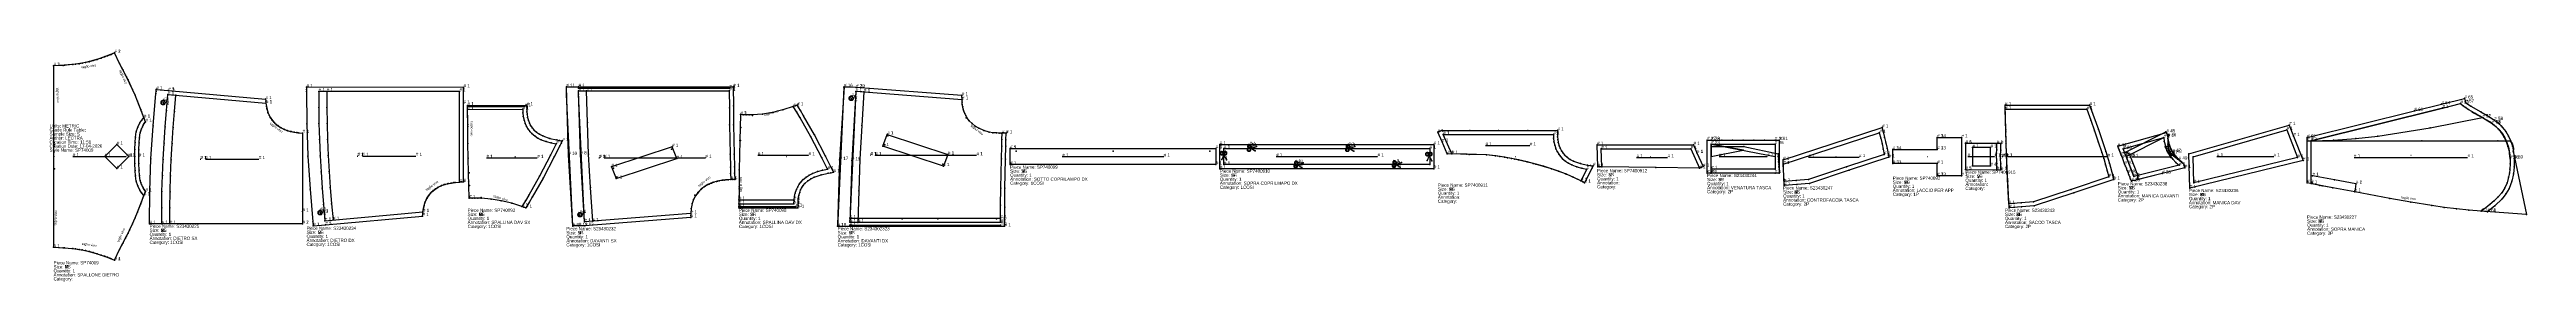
# Model space of a CAD drawing. Extents: x -10 to 8445, y -315 to 270.
# Drawn here: x -10 to 6127, y -310 to 265 of the extents above; entities that cross this region are included whole.
import ezdxf

# ---------------------------------------------------------------- set-up
doc = ezdxf.new("R2010")
doc.units = 0

# ---------------------------------------------------------------- blocks, each defined once
blk = doc.blocks.new('SP74009-S_XS')
at = {"layer": '1'}
blk.add_lwpolyline([(-30949.3691, 60518.5313), (-30959.2578, 60544.1016), (-30969.1465, 60569.6758), (-30975.1699, 60584.3203), (-30981.5176, 60598.8281), (-30992.4922, 60622.2109), (-30998.6289, 60634.3555), (-31004.9883, 60646.3867), (-31013.4941, 60662.9336), (-31026.4961, 60689.4063), (-31034.8691, 60685.543), (-31043.3672, 60681.9844), (-31051.1953, 60679.0586), (-31059.123, 60676.4453), (-31079.2715, 60670.1641), (-31088.4941, 60667.6367), (-31097.7656, 60665.3359), (-31113.75, 60662.4531), (-31129.8477, 60660.3789), (-31153.5176, 60658.3477), (-31177.2324, 60657.1328), (-31177.2012, 60207.4102), (-31153.4688, 60206.2148), (-31129.8281, 60204.1953), (-31113.7031, 60202.1211), (-31097.7461, 60199.2422), (-31088.4492, 60196.9375), (-31079.2539, 60194.4141), (-31059.1035, 60188.1367), (-31051.1465, 60185.5195), (-31043.3457, 60182.5977), (-31034.8145, 60179.0273), (-31026.4551, 60175.1563), (-31013.4746, 60201.6484), (-31004.9707, 60218.1992), (-30998.5996, 60230.2461), (-30992.4766, 60242.375), (-30981.5039, 60265.7578), (-30975.1563, 60280.2656), (-30969.1348, 60294.9102), (-30959.252, 60320.4766), (-30949.3691, 60346.043), (-30951.2949, 60348.2773), (-30952.9629, 60350.6484), (-30955.166, 60354.418), (-30957.0938, 60358.2852), (-30959.2695, 60363.2813), (-30961.0117, 60368.2148), (-30962.5918, 60373.1523), (-30964.1934, 60385.7461), (-30965.2129, 60398.3477), (-30965.9023, 60415.2891), (-30966.0215, 60432.1914), (-30966.0215, 60432.3477), (-30965.9063, 60449.3281), (-30965.2168, 60466.2383), (-30964.1934, 60478.8984), (-30962.5977, 60491.4336), (-30960.998, 60496.418), (-30959.2754, 60501.3047), (-30957.1016, 60506.3008), (-30955.1523, 60510.2148), (-30952.9668, 60513.9375), (-30951.2656, 60516.3359)], close=True, dxfattribs=at)
at = {"layer": '13'}
for p in [(-31175.1973, 60462.2891), (-31176.2051, 60432.2852), (-31175.1934, 60402.2813)]:
    blk.add_point(p, dxfattribs=at)
at = {"layer": '14'}
blk.add_lwpolyline([(-30953.3086, 60528.7227), (-30961.2266, 60549.1992), (-30969.1465, 60569.6758), (-30975.1699, 60584.3203), (-30981.5176, 60598.8281), (-30988.7539, 60614.4531), (-30996.3086, 60629.9297), (-31013.4941, 60662.9336), (-31026.4961, 60689.4063), (-31037.668, 60684.2891), (-31049.1348, 60679.8555), (-31069.168, 60673.2148), (-31089.4297, 60667.2969), (-31106.1641, 60663.6563), (-31123.1035, 60661.1211), (-31150.125, 60658.5625), (-31177.2324, 60657.1328), (-31177.2012, 60207.4102), (-31150.1094, 60206), (-31123.084, 60203.4531), (-31106.1543, 60200.9258), (-31089.4102, 60197.2813), (-31069.1602, 60191.3672), (-31049.1152, 60184.7266), (-31037.6504, 60180.293), (-31026.4551, 60175.1563), (-31013.4746, 60201.6484), (-30996.293, 60234.6563), (-30988.748, 60250.1172), (-30981.5039, 60265.7578), (-30975.1621, 60280.2539), (-30969.1348, 60294.9102), (-30961.2227, 60315.3906), (-30953.3086, 60335.8711), (-30958.9082, 60341.8125), (-30963.4219, 60348.6445), (-30968.5508, 60359.5469), (-30972.3887, 60371), (-30974.0918, 60384.3203), (-30975.1953, 60397.7383), (-30975.9277, 60414.9961), (-30976.0527, 60432.293), (-30975.9277, 60449.5664), (-30975.1992, 60466.8477), (-30974.0996, 60480.2344), (-30972.3945, 60493.5859), (-30968.5664, 60505.0078), (-30963.4297, 60515.9414), (-30958.9297, 60522.7617)], close=True, dxfattribs=at)
at = {"layer": '2'}
for p in [(-31177.2324, 60657.1328), (-31177.2324, 60657.1328), (-31129.8477, 60660.3789), (-31123.1035, 60661.1211), (-31097.7656, 60665.3359), (-31089.4297, 60667.2969), (-31079.2715, 60670.1641), (-31059.123, 60676.4453), (-31049.1348, 60679.8555), (-31043.3672, 60681.9844), (-31026.4961, 60689.4063), (-31026.4961, 60689.4063), (-31013.4941, 60662.9336), (-31013.4941, 60662.9336), (-31004.9883, 60646.3867), (-30996.3086, 60629.9297), (-30992.4922, 60622.2109), (-30981.5176, 60598.8281), (-30981.5176, 60598.8281), (-30975.1699, 60584.3203), (-30969.1465, 60569.6758), (-30969.1465, 60569.6758), (-30963.4297, 60515.9414), (-30961.2266, 60549.1992), (-30959.2578, 60544.1016), (-30957.1016, 60506.3008), (-30953.3086, 60528.7227), (-30952.9668, 60513.9375), (-30949.3691, 60518.5313), (-31020.748, 60461.9883), (-31020.7461, 60461.9883), (-30975.1992, 60466.8477), (-30972.3945, 60493.5859), (-30965.2168, 60466.2383), (-30962.5977, 60491.4336), (-30959.2754, 60501.3047), (-31050.4434, 60432.2891), (-31050.4434, 60432.2852), (-31020.748, 60402.5938), (-31020.7461, 60402.5938), (-30991.0527, 60432.2891), (-30991.0527, 60432.2852), (-30976.0527, 60432.293), (-30975.1953, 60397.7383), (-30966.0215, 60432.3477), (-30965.2129, 60398.3477), (-30972.3887, 60371), (-30963.4219, 60348.6445), (-30962.5918, 60373.1523), (-30959.2695, 60363.2813), (-30957.0938, 60358.2852), (-30953.3086, 60335.8711), (-30952.9629, 60350.6484), (-30949.3691, 60346.043), (-30981.5039, 60265.7578), (-30981.5039, 60265.7578), (-30975.1563, 60280.2656), (-30969.1348, 60294.9102), (-30969.1348, 60294.9102), (-30961.2227, 60315.3906), (-30959.252, 60320.4766), (-31177.2012, 60207.4102), (-31177.2012, 60207.4102), (-31129.8281, 60204.1953), (-31123.084, 60203.4531), (-31013.4746, 60201.6484), (-31013.4746, 60201.6484), (-31004.9707, 60218.1992), (-30996.293, 60234.6563), (-30992.4766, 60242.375), (-31097.7461, 60199.2422), (-31089.4102, 60197.2813), (-31079.2539, 60194.4141), (-31059.1035, 60188.1367), (-31049.1152, 60184.7266), (-31043.3457, 60182.5977), (-31026.4551, 60175.1563), (-31026.4551, 60175.1563)]:
    blk.add_point(p, dxfattribs=at)
at = {"layer": '3'}
for p in [(-31153.5176, 60658.3477), (-31150.125, 60658.5625), (-31113.75, 60662.4531), (-31106.1641, 60663.6563), (-31088.4941, 60667.6367), (-31069.168, 60673.2148), (-31051.1953, 60679.0586), (-31037.668, 60684.2891), (-31034.8691, 60685.543), (-30998.6289, 60634.3555), (-30988.7539, 60614.4531), (-30975.1699, 60584.3203), (-30958.9297, 60522.7617), (-30955.1523, 60510.2148), (-30951.2656, 60516.3359), (-30975.9277, 60449.5664), (-30974.0996, 60480.2344), (-30968.5664, 60505.0078), (-30965.9063, 60449.3281), (-30964.1934, 60478.8984), (-30960.998, 60496.418), (-30975.9277, 60414.9961), (-30974.0918, 60384.3203), (-30966.0215, 60432.1914), (-30965.9023, 60415.2891), (-30964.1934, 60385.7461), (-30968.5508, 60359.5469), (-30961.0117, 60368.2148), (-30958.9082, 60341.8125), (-30955.166, 60354.418), (-30951.2949, 60348.2773), (-30975.1621, 60280.2539), (-31153.4688, 60206.2148), (-31150.1094, 60206), (-31113.7031, 60202.1211), (-31106.1543, 60200.9258), (-30998.5996, 60230.2461), (-30988.748, 60250.1172), (-31088.4492, 60196.9375), (-31069.1602, 60191.3672), (-31051.1465, 60185.5195), (-31037.6504, 60180.293), (-31034.8145, 60179.0273)]:
    blk.add_point(p, dxfattribs=at)
at = {"layer": '4'}
blk.add_point((-30966.0215, 60432.1914, 10), dxfattribs=at)
at = {"layer": '5'}
blk.add_line((-31063.291, 60432.2891), (-31062.291, 60432.2891), dxfattribs=at)
at = {"layer": '7'}
blk.add_line((-31129.5449, 60432.2891), (-30997.0352, 60432.2891), dxfattribs=at)
at = {"layer": '8'}
for points in [[(-31020.7461, 60461.9883), (-31050.4434, 60432.2852)], [(-30991.0527, 60432.2891), (-31020.748, 60461.9883)], [(-31050.4434, 60432.2891), (-31020.748, 60402.5938)], [(-31020.7461, 60402.5938), (-30991.0527, 60432.2852)]]:
    blk.add_lwpolyline(points, dxfattribs=at)
at = {"layer": '1'}
for s, p in [('Size: XS', (-31177.2227, 60155.168)), ('Piece Name: SP74009', (-31177.2227, 60165.168))]:
    blk.add_text(s, height=8, dxfattribs=at).set_placement(p)
at = {"layer": '19'}
for rotation, p in [(8.3041, (-31107.7715, 60650.8164)), (-65.9354, (-31014.9238, 60645.2031)), (-87.4279, (-31170.3652, 60602.9766)), (87.4279, (-31170.3516, 60261.5938)), (-8.3041, (-31107.7539, 60213.7578)), (65.9354, (-31014.9063, 60219.3789))]:
    blk.add_text('taglio vivo', height=6, rotation=rotation, dxfattribs=at).set_placement(p)
blk = doc.blocks.new('SP74009-S_S')
at = {"layer": '1'}
blk.add_lwpolyline([(-30949.3691, 60518.5313), (-30959.2578, 60544.1016), (-30969.1465, 60569.6758), (-30975.1699, 60584.3203), (-30981.5176, 60598.8281), (-30992.4922, 60622.2109), (-30998.6289, 60634.3555), (-31004.9883, 60646.3867), (-31013.4941, 60662.9336), (-31026.498, 60689.4063), (-31034.8691, 60685.543), (-31043.3672, 60681.9844), (-31051.1953, 60679.0586), (-31059.123, 60676.4453), (-31079.2715, 60670.1641), (-31088.4941, 60667.6367), (-31097.7656, 60665.3359), (-31113.75, 60662.4531), (-31129.8477, 60660.3789), (-31153.5176, 60658.3477), (-31177.2324, 60657.1289), (-31177.1992, 60207.4102), (-31153.4688, 60206.2148), (-31129.8281, 60204.1953), (-31113.7031, 60202.1211), (-31097.7461, 60199.2422), (-31088.4492, 60196.9375), (-31079.2539, 60194.4141), (-31059.1035, 60188.1367), (-31051.1465, 60185.5195), (-31043.3457, 60182.5977), (-31034.8145, 60179.0273), (-31026.4551, 60175.1602), (-31013.4746, 60201.6484), (-31004.9707, 60218.1992), (-30998.5996, 60230.2461), (-30992.4766, 60242.375), (-30981.5039, 60265.7578), (-30975.1563, 60280.2656), (-30969.1348, 60294.9102), (-30959.252, 60320.4766), (-30949.3691, 60346.043), (-30951.2949, 60348.2773), (-30952.9629, 60350.6484), (-30955.166, 60354.4141), (-30957.0938, 60358.2852), (-30959.2695, 60363.2813), (-30961.0117, 60368.2148), (-30962.5918, 60373.1523), (-30964.1934, 60385.7461), (-30965.2129, 60398.3477), (-30965.9023, 60415.2891), (-30966.0215, 60432.1914), (-30966.0215, 60432.3477), (-30965.9063, 60449.3281), (-30965.2168, 60466.2383), (-30964.1934, 60478.8984), (-30962.5977, 60491.4336), (-30960.998, 60496.4141), (-30959.2754, 60501.3047), (-30957.1016, 60506.3008), (-30955.1523, 60510.2148), (-30952.9668, 60513.9375), (-30951.2656, 60516.3359)], close=True, dxfattribs=at)
at = {"layer": '13'}
for p in [(-31175.1973, 60462.2891), (-31176.2051, 60432.2852), (-31175.1934, 60402.2813)]:
    blk.add_point(p, dxfattribs=at)
at = {"layer": '14'}
blk.add_lwpolyline([(-30953.3086, 60528.7227), (-30961.2266, 60549.1992), (-30969.1465, 60569.6758), (-30975.1699, 60584.3203), (-30981.5176, 60598.8281), (-30988.7539, 60614.4531), (-30996.3086, 60629.9297), (-31013.4941, 60662.9336), (-31026.4961, 60689.4063), (-31037.668, 60684.2891), (-31049.1348, 60679.8555), (-31069.168, 60673.2148), (-31089.4297, 60667.2969), (-31106.1641, 60663.6563), (-31123.1035, 60661.1211), (-31150.123, 60658.5625), (-31177.2324, 60657.1328), (-31177.2012, 60207.4102), (-31150.1094, 60206), (-31123.084, 60203.4531), (-31106.1543, 60200.9258), (-31089.4102, 60197.2813), (-31069.1602, 60191.3672), (-31049.1152, 60184.7266), (-31037.6504, 60180.293), (-31026.4551, 60175.1563), (-31013.4746, 60201.6484), (-30996.293, 60234.6563), (-30988.748, 60250.1172), (-30981.5039, 60265.7578), (-30975.1621, 60280.2539), (-30969.1348, 60294.9102), (-30961.2227, 60315.3906), (-30953.3086, 60335.8711), (-30958.9082, 60341.8125), (-30963.4219, 60348.6445), (-30968.5508, 60359.5469), (-30972.3887, 60371), (-30974.0918, 60384.3203), (-30975.1953, 60397.7383), (-30975.9277, 60414.9961), (-30976.0527, 60432.293), (-30975.9277, 60449.5664), (-30975.1992, 60466.8477), (-30974.0996, 60480.2344), (-30972.3945, 60493.5859), (-30968.5664, 60505.0078), (-30963.4297, 60515.9414), (-30958.9297, 60522.7617)], close=True, dxfattribs=at)
at = {"layer": '2'}
for p in [(-31177.2324, 60657.1328), (-31177.2324, 60657.1289), (-31129.8477, 60660.3789), (-31123.1035, 60661.1211), (-31097.7656, 60665.3359), (-31089.4297, 60667.2969), (-31079.2715, 60670.1641), (-31059.123, 60676.4453), (-31049.1348, 60679.8555), (-31043.3672, 60681.9844), (-31026.498, 60689.4063), (-31026.4961, 60689.4063), (-31013.4941, 60662.9336), (-31013.4941, 60662.9336), (-31004.9883, 60646.3867), (-30996.3086, 60629.9297), (-30992.4922, 60622.2109), (-30981.5176, 60598.8281), (-30981.5176, 60598.8281), (-30975.1699, 60584.3203), (-30969.1465, 60569.6758), (-30969.1465, 60569.6758), (-30963.4297, 60515.9414), (-30961.2266, 60549.1992), (-30959.2578, 60544.1016), (-30957.1016, 60506.3008), (-30953.3086, 60528.7227), (-30952.9668, 60513.9375), (-30949.3691, 60518.5313), (-31020.748, 60461.9883), (-31020.7461, 60461.9883), (-30975.1992, 60466.8477), (-30972.3945, 60493.5859), (-30965.2168, 60466.2383), (-30962.5977, 60491.4336), (-30959.2754, 60501.3047), (-31050.4434, 60432.2891), (-31050.4434, 60432.2852), (-31020.748, 60402.5938), (-31020.7461, 60402.5938), (-30991.0527, 60432.2891), (-30991.0527, 60432.2852), (-30976.0527, 60432.293), (-30975.1953, 60397.7383), (-30966.0215, 60432.3477), (-30965.2129, 60398.3477), (-30972.3887, 60371), (-30963.4219, 60348.6445), (-30962.5918, 60373.1523), (-30959.2695, 60363.2813), (-30957.0938, 60358.2852), (-30953.3086, 60335.8711), (-30952.9629, 60350.6484), (-30949.3691, 60346.043), (-30981.5039, 60265.7578), (-30981.5039, 60265.7578), (-30975.1563, 60280.2656), (-30969.1348, 60294.9102), (-30969.1348, 60294.9102), (-30961.2227, 60315.3906), (-30959.252, 60320.4766), (-31177.2012, 60207.4102), (-31177.1992, 60207.4102), (-31129.8281, 60204.1953), (-31123.084, 60203.4531), (-31013.4746, 60201.6484), (-31013.4746, 60201.6484), (-31004.9707, 60218.1992), (-30996.293, 60234.6563), (-30992.4766, 60242.375), (-31097.7461, 60199.2422), (-31089.4102, 60197.2813), (-31079.2539, 60194.4141), (-31059.1035, 60188.1367), (-31049.1152, 60184.7266), (-31043.3457, 60182.5977), (-31026.4551, 60175.1602), (-31026.4551, 60175.1563)]:
    blk.add_point(p, dxfattribs=at)
at = {"layer": '3'}
for p in [(-31153.5176, 60658.3477), (-31150.123, 60658.5625), (-31113.75, 60662.4531), (-31106.1641, 60663.6563), (-31088.4941, 60667.6367), (-31069.168, 60673.2148), (-31051.1953, 60679.0586), (-31037.668, 60684.2891), (-31034.8691, 60685.543), (-30998.6289, 60634.3555), (-30988.7539, 60614.4531), (-30975.1699, 60584.3203), (-30958.9297, 60522.7617), (-30955.1523, 60510.2148), (-30951.2656, 60516.3359), (-30975.9277, 60449.5664), (-30974.0996, 60480.2344), (-30968.5664, 60505.0078), (-30965.9063, 60449.3281), (-30964.1934, 60478.8984), (-30960.998, 60496.4141), (-30975.9277, 60414.9961), (-30974.0918, 60384.3203), (-30966.0215, 60432.1914), (-30965.9023, 60415.2891), (-30964.1934, 60385.7461), (-30968.5508, 60359.5469), (-30961.0117, 60368.2148), (-30958.9082, 60341.8125), (-30955.166, 60354.4141), (-30951.2949, 60348.2773), (-30975.1621, 60280.2539), (-31153.4688, 60206.2148), (-31150.1094, 60206), (-31113.7031, 60202.1211), (-31106.1543, 60200.9258), (-30998.5996, 60230.2461), (-30988.748, 60250.1172), (-31088.4492, 60196.9375), (-31069.1602, 60191.3672), (-31051.1465, 60185.5195), (-31037.6504, 60180.293), (-31034.8145, 60179.0273)]:
    blk.add_point(p, dxfattribs=at)
at = {"layer": '4'}
blk.add_point((-30966.0215, 60432.1914, 10), dxfattribs=at)
at = {"layer": '5'}
blk.add_line((-31063.291, 60432.2891), (-31062.291, 60432.2891), dxfattribs=at)
at = {"layer": '7'}
blk.add_line((-31129.5449, 60432.2891), (-30997.0352, 60432.2891), dxfattribs=at)
at = {"layer": '8'}
for points in [[(-31020.7461, 60461.9883), (-31050.4434, 60432.2852)], [(-30991.0527, 60432.2891), (-31020.748, 60461.9883)], [(-31050.4434, 60432.2891), (-31020.748, 60402.5938)], [(-31020.7461, 60402.5938), (-30991.0527, 60432.2852)]]:
    blk.add_lwpolyline(points, dxfattribs=at)
at = {"layer": '1'}
for s, p in [('# 2', (-31026.498, 60689.4063)), ('# 3', (-31177.2324, 60657.1289)), ('# 1', (-30949.3691, 60518.5313)), ('# 1', (-30966.0215, 60432.1914)), ('# 1', (-30949.3691, 60346.043)), ('# 1', (-31177.1992, 60207.4102)), ('Annotation: SPALLONE DIETRO', (-31177.2227, 60135.168)), ('Size: S', (-31177.2227, 60155.168)), ('Quantity: 1', (-31177.2227, 60145.168)), ('Piece Name: SP74009', (-31177.2227, 60165.168)), ('# 4', (-31026.4551, 60175.1602)), ('Category: ', (-31177.2227, 60125.168))]:
    blk.add_text(s, height=8, dxfattribs=at).set_placement(p)
at = {"layer": '14'}
for p in [(-31026.4961, 60689.4063), (-31177.2324, 60657.1328), (-30953.3086, 60528.7227), (-30953.3086, 60335.8711), (-31177.2012, 60207.4102), (-31026.4551, 60175.1563)]:
    blk.add_text('# 1', height=8, dxfattribs=at).set_placement(p)
at = {"layer": '19'}
for rotation, p in [(8.3041, (-31107.7715, 60650.8164)), (-65.9354, (-31014.9238, 60645.2031)), (-87.4279, (-31170.3652, 60602.9766)), (87.4279, (-31170.3516, 60261.5938)), (-8.3041, (-31107.7539, 60213.7578)), (65.9354, (-31014.9063, 60219.3789))]:
    blk.add_text('taglio vivo', height=6, rotation=rotation, dxfattribs=at).set_placement(p)
at = {"layer": '2'}
for s, p in [('# 2', (-31026.498, 60689.4063)), ('# 1', (-31026.4961, 60689.4063)), ('# 3', (-31177.2324, 60657.1289)), ('# 1', (-31177.2324, 60657.1328)), ('# 1', (-30953.3086, 60528.7227)), ('# 1', (-30949.3691, 60518.5313)), ('# 1', (-31020.748, 60461.9883)), ('# 1', (-31020.7461, 60461.9883)), ('# 1', (-31050.4434, 60432.2891)), ('# 1', (-31050.4434, 60432.2852)), ('# 1', (-31020.748, 60402.5938)), ('# 1', (-31020.7461, 60402.5938)), ('# 1', (-30991.0527, 60432.2891)), ('# 1', (-30991.0527, 60432.2852)), ('# 1', (-30953.3086, 60335.8711)), ('# 1', (-30949.3691, 60346.043)), ('# 1', (-31177.2012, 60207.4102)), ('# 1', (-31177.1992, 60207.4102)), ('# 4', (-31026.4551, 60175.1602)), ('# 1', (-31026.4551, 60175.1563))]:
    blk.add_text(s, height=8, dxfattribs=at).set_placement(p)
at = {"layer": '3'}
blk.add_text('# 1', height=8, dxfattribs=at).set_placement((-30966.0215, 60432.1914))
at = {"layer": '4'}
blk.add_text('# 1', height=8, dxfattribs=at).set_placement((-30966.0215, 60432.1914))
at = {"layer": '7'}
for p in [(-31129.5449, 60432.2891), (-30997.0352, 60432.2891)]:
    blk.add_text('# 1', height=8, dxfattribs=at).set_placement(p)
at = {"layer": '8'}
for p in [(-31020.748, 60461.9883), (-31020.7461, 60461.9883), (-31050.4434, 60432.2891), (-31050.4434, 60432.2852), (-31020.748, 60402.5938), (-31020.7461, 60402.5938), (-30991.0527, 60432.2891), (-30991.0527, 60432.2852)]:
    blk.add_text('# 1', height=8, dxfattribs=at).set_placement(p)
blk = doc.blocks.new('SP74009-S_M')
at = {"layer": '1'}
blk.add_lwpolyline([(-30949.3691, 60518.5313), (-30959.2578, 60544.1016), (-30969.1465, 60569.6758), (-30975.1699, 60584.3203), (-30981.5176, 60598.8281), (-30992.4922, 60622.2109), (-30998.6289, 60634.3555), (-31004.9883, 60646.3867), (-31013.4941, 60662.9336), (-31026.4961, 60689.4063), (-31034.8691, 60685.543), (-31043.3672, 60681.9844), (-31051.1953, 60679.0586), (-31059.123, 60676.4453), (-31079.2715, 60670.1641), (-31088.4941, 60667.6367), (-31097.7656, 60665.3359), (-31113.75, 60662.4531), (-31129.8477, 60660.3789), (-31153.5176, 60658.3477), (-31177.2324, 60657.1328), (-31177.2012, 60207.4102), (-31153.4688, 60206.2148), (-31129.8281, 60204.1953), (-31113.7031, 60202.1211), (-31097.7461, 60199.2422), (-31088.4492, 60196.9375), (-31079.2539, 60194.4141), (-31059.1035, 60188.1367), (-31051.1465, 60185.5195), (-31043.3457, 60182.5977), (-31034.8145, 60179.0273), (-31026.4551, 60175.1563), (-31013.4746, 60201.6484), (-31004.9707, 60218.1992), (-30998.5996, 60230.2461), (-30992.4766, 60242.375), (-30981.5039, 60265.7578), (-30975.1563, 60280.2656), (-30969.1348, 60294.9102), (-30959.252, 60320.4766), (-30949.3691, 60346.043), (-30951.2949, 60348.2773), (-30952.9629, 60350.6484), (-30955.166, 60354.418), (-30957.0938, 60358.2852), (-30959.2695, 60363.2813), (-30961.0117, 60368.2148), (-30962.5918, 60373.1523), (-30964.1934, 60385.7461), (-30965.2129, 60398.3477), (-30965.9023, 60415.2891), (-30966.0215, 60432.1914), (-30966.0215, 60432.3477), (-30965.9063, 60449.3281), (-30965.2168, 60466.2383), (-30964.1934, 60478.8984), (-30962.5977, 60491.4336), (-30960.998, 60496.418), (-30959.2754, 60501.3047), (-30957.1016, 60506.3008), (-30955.1523, 60510.2148), (-30952.9668, 60513.9375), (-30951.2656, 60516.3359)], close=True, dxfattribs=at)
at = {"layer": '13'}
for p in [(-31175.1973, 60462.2891), (-31176.2051, 60432.2852), (-31175.1934, 60402.2813)]:
    blk.add_point(p, dxfattribs=at)
at = {"layer": '14'}
blk.add_lwpolyline([(-30953.3086, 60528.7227), (-30961.2266, 60549.1992), (-30969.1465, 60569.6758), (-30975.1699, 60584.3203), (-30981.5176, 60598.8281), (-30988.7539, 60614.4531), (-30996.3086, 60629.9297), (-31013.4941, 60662.9336), (-31026.4961, 60689.4063), (-31037.668, 60684.2891), (-31049.1348, 60679.8555), (-31069.168, 60673.2148), (-31089.4297, 60667.2969), (-31106.1641, 60663.6563), (-31123.1035, 60661.1211), (-31150.125, 60658.5625), (-31177.2324, 60657.1328), (-31177.2012, 60207.4102), (-31150.1094, 60206), (-31123.084, 60203.4531), (-31106.1543, 60200.9258), (-31089.4102, 60197.2813), (-31069.1602, 60191.3672), (-31049.1152, 60184.7266), (-31037.6504, 60180.293), (-31026.4551, 60175.1563), (-31013.4746, 60201.6484), (-30996.293, 60234.6563), (-30988.748, 60250.1172), (-30981.5039, 60265.7578), (-30975.1621, 60280.2539), (-30969.1348, 60294.9102), (-30961.2227, 60315.3906), (-30953.3086, 60335.8711), (-30958.9082, 60341.8125), (-30963.4219, 60348.6445), (-30968.5508, 60359.5469), (-30972.3887, 60371), (-30974.0918, 60384.3203), (-30975.1953, 60397.7383), (-30975.9277, 60414.9961), (-30976.0527, 60432.293), (-30975.9277, 60449.5664), (-30975.1992, 60466.8477), (-30974.0996, 60480.2344), (-30972.3945, 60493.5859), (-30968.5664, 60505.0078), (-30963.4297, 60515.9414), (-30958.9297, 60522.7617)], close=True, dxfattribs=at)
at = {"layer": '2'}
for p in [(-31177.2324, 60657.1328), (-31177.2324, 60657.1328), (-31129.8477, 60660.3789), (-31123.1035, 60661.1211), (-31097.7656, 60665.3359), (-31089.4297, 60667.2969), (-31079.2715, 60670.1641), (-31059.123, 60676.4453), (-31049.1348, 60679.8555), (-31043.3672, 60681.9844), (-31026.4961, 60689.4063), (-31026.4961, 60689.4063), (-31013.4941, 60662.9336), (-31013.4941, 60662.9336), (-31004.9883, 60646.3867), (-30996.3086, 60629.9297), (-30992.4922, 60622.2109), (-30981.5176, 60598.8281), (-30981.5176, 60598.8281), (-30975.1699, 60584.3203), (-30969.1465, 60569.6758), (-30969.1465, 60569.6758), (-30963.4297, 60515.9414), (-30961.2266, 60549.1992), (-30959.2578, 60544.1016), (-30957.1016, 60506.3008), (-30953.3086, 60528.7227), (-30952.9668, 60513.9375), (-30949.3691, 60518.5313), (-31020.748, 60461.9883), (-31020.7461, 60461.9883), (-30975.1992, 60466.8477), (-30972.3945, 60493.5859), (-30965.2168, 60466.2383), (-30962.5977, 60491.4336), (-30959.2754, 60501.3047), (-31050.4434, 60432.2891), (-31050.4434, 60432.2852), (-31020.748, 60402.5938), (-31020.7461, 60402.5938), (-30991.0527, 60432.2891), (-30991.0527, 60432.2852), (-30976.0527, 60432.293), (-30975.1953, 60397.7383), (-30966.0215, 60432.3477), (-30965.2129, 60398.3477), (-30972.3887, 60371), (-30963.4219, 60348.6445), (-30962.5918, 60373.1523), (-30959.2695, 60363.2813), (-30957.0938, 60358.2852), (-30953.3086, 60335.8711), (-30952.9629, 60350.6484), (-30949.3691, 60346.043), (-30981.5039, 60265.7578), (-30981.5039, 60265.7578), (-30975.1563, 60280.2656), (-30969.1348, 60294.9102), (-30969.1348, 60294.9102), (-30961.2227, 60315.3906), (-30959.252, 60320.4766), (-31177.2012, 60207.4102), (-31177.2012, 60207.4102), (-31129.8281, 60204.1953), (-31123.084, 60203.4531), (-31013.4746, 60201.6484), (-31013.4746, 60201.6484), (-31004.9707, 60218.1992), (-30996.293, 60234.6563), (-30992.4766, 60242.375), (-31097.7461, 60199.2422), (-31089.4102, 60197.2813), (-31079.2539, 60194.4141), (-31059.1035, 60188.1367), (-31049.1152, 60184.7266), (-31043.3457, 60182.5977), (-31026.4551, 60175.1563), (-31026.4551, 60175.1563)]:
    blk.add_point(p, dxfattribs=at)
at = {"layer": '3'}
for p in [(-31153.5176, 60658.3477), (-31150.125, 60658.5625), (-31113.75, 60662.4531), (-31106.1641, 60663.6563), (-31088.4941, 60667.6367), (-31069.168, 60673.2148), (-31051.1953, 60679.0586), (-31037.668, 60684.2891), (-31034.8691, 60685.543), (-30998.6289, 60634.3555), (-30988.7539, 60614.4531), (-30975.1699, 60584.3203), (-30958.9297, 60522.7617), (-30955.1523, 60510.2148), (-30951.2656, 60516.3359), (-30975.9277, 60449.5664), (-30974.0996, 60480.2344), (-30968.5664, 60505.0078), (-30965.9063, 60449.3281), (-30964.1934, 60478.8984), (-30960.998, 60496.418), (-30975.9277, 60414.9961), (-30974.0918, 60384.3203), (-30966.0215, 60432.1914), (-30965.9023, 60415.2891), (-30964.1934, 60385.7461), (-30968.5508, 60359.5469), (-30961.0117, 60368.2148), (-30958.9082, 60341.8125), (-30955.166, 60354.418), (-30951.2949, 60348.2773), (-30975.1621, 60280.2539), (-31153.4688, 60206.2148), (-31150.1094, 60206), (-31113.7031, 60202.1211), (-31106.1543, 60200.9258), (-30998.5996, 60230.2461), (-30988.748, 60250.1172), (-31088.4492, 60196.9375), (-31069.1602, 60191.3672), (-31051.1465, 60185.5195), (-31037.6504, 60180.293), (-31034.8145, 60179.0273)]:
    blk.add_point(p, dxfattribs=at)
at = {"layer": '4'}
blk.add_point((-30966.0215, 60432.1914, 10), dxfattribs=at)
at = {"layer": '5'}
blk.add_line((-31063.291, 60432.2891), (-31062.291, 60432.2891), dxfattribs=at)
at = {"layer": '7'}
blk.add_line((-31129.5449, 60432.2891), (-30997.0352, 60432.2891), dxfattribs=at)
at = {"layer": '8'}
for points in [[(-31020.7461, 60461.9883), (-31050.4434, 60432.2852)], [(-30991.0527, 60432.2891), (-31020.748, 60461.9883)], [(-31050.4434, 60432.2891), (-31020.748, 60402.5938)], [(-31020.7461, 60402.5938), (-30991.0527, 60432.2852)]]:
    blk.add_lwpolyline(points, dxfattribs=at)
at = {"layer": '1'}
for s, p in [('Size: M', (-31177.2227, 60155.168)), ('Piece Name: SP74009', (-31177.2227, 60165.168))]:
    blk.add_text(s, height=8, dxfattribs=at).set_placement(p)
at = {"layer": '19'}
for rotation, p in [(8.3041, (-31107.7715, 60650.8164)), (-65.9354, (-31014.9238, 60645.2031)), (-87.4279, (-31170.3652, 60602.9766)), (87.4279, (-31170.3516, 60261.5938)), (-8.3041, (-31107.7539, 60213.7578)), (65.9354, (-31014.9063, 60219.3789))]:
    blk.add_text('taglio vivo', height=6, rotation=rotation, dxfattribs=at).set_placement(p)
blk = doc.blocks.new('SP74009-S_L')
at = {"layer": '1'}
blk.add_lwpolyline([(-30949.3691, 60518.5313), (-30959.2578, 60544.1016), (-30969.1465, 60569.6758), (-30975.1699, 60584.3203), (-30981.5176, 60598.8281), (-30992.4922, 60622.2109), (-30998.6289, 60634.3555), (-31004.9883, 60646.3867), (-31013.4941, 60662.9336), (-31026.4961, 60689.4063), (-31034.8691, 60685.543), (-31043.3672, 60681.9844), (-31051.1953, 60679.0586), (-31059.123, 60676.4453), (-31079.2715, 60670.1641), (-31088.4941, 60667.6367), (-31097.7656, 60665.3359), (-31113.75, 60662.4531), (-31129.8477, 60660.3789), (-31153.5176, 60658.3477), (-31177.2324, 60657.1328), (-31177.2012, 60207.4102), (-31153.4688, 60206.2148), (-31129.8281, 60204.1953), (-31113.7031, 60202.1211), (-31097.7461, 60199.2422), (-31088.4492, 60196.9375), (-31079.2539, 60194.4141), (-31059.1035, 60188.1367), (-31051.1465, 60185.5195), (-31043.3457, 60182.5977), (-31034.8145, 60179.0273), (-31026.4551, 60175.1563), (-31013.4746, 60201.6484), (-31004.9707, 60218.1992), (-30998.5996, 60230.2461), (-30992.4766, 60242.375), (-30981.5039, 60265.7578), (-30975.1563, 60280.2656), (-30969.1348, 60294.9102), (-30959.252, 60320.4766), (-30949.3691, 60346.043), (-30951.2949, 60348.2773), (-30952.9629, 60350.6484), (-30955.166, 60354.418), (-30957.0938, 60358.2852), (-30959.2695, 60363.2813), (-30961.0117, 60368.2148), (-30962.5918, 60373.1523), (-30964.1934, 60385.7461), (-30965.2129, 60398.3477), (-30965.9023, 60415.2891), (-30966.0215, 60432.1914), (-30966.0215, 60432.3477), (-30965.9063, 60449.3281), (-30965.2168, 60466.2383), (-30964.1934, 60478.8984), (-30962.5977, 60491.4336), (-30960.998, 60496.418), (-30959.2754, 60501.3047), (-30957.1016, 60506.3008), (-30955.1523, 60510.2148), (-30952.9668, 60513.9375), (-30951.2656, 60516.3359)], close=True, dxfattribs=at)
at = {"layer": '13'}
for p in [(-31175.1973, 60462.2891), (-31176.2051, 60432.2852), (-31175.1934, 60402.2813)]:
    blk.add_point(p, dxfattribs=at)
at = {"layer": '14'}
blk.add_lwpolyline([(-30953.3086, 60528.7227), (-30961.2266, 60549.1992), (-30969.1465, 60569.6758), (-30975.1699, 60584.3203), (-30981.5176, 60598.8281), (-30988.7539, 60614.4531), (-30996.3086, 60629.9297), (-31013.4941, 60662.9336), (-31026.4961, 60689.4063), (-31037.668, 60684.2891), (-31049.1348, 60679.8555), (-31069.168, 60673.2148), (-31089.4297, 60667.2969), (-31106.1641, 60663.6563), (-31123.1035, 60661.1211), (-31150.125, 60658.5625), (-31177.2324, 60657.1328), (-31177.2012, 60207.4102), (-31150.1094, 60206), (-31123.084, 60203.4531), (-31106.1543, 60200.9258), (-31089.4102, 60197.2813), (-31069.1602, 60191.3672), (-31049.1152, 60184.7266), (-31037.6504, 60180.293), (-31026.4551, 60175.1563), (-31013.4746, 60201.6484), (-30996.293, 60234.6563), (-30988.748, 60250.1172), (-30981.5039, 60265.7578), (-30975.1621, 60280.2539), (-30969.1348, 60294.9102), (-30961.2227, 60315.3906), (-30953.3086, 60335.8711), (-30958.9082, 60341.8125), (-30963.4219, 60348.6445), (-30968.5508, 60359.5469), (-30972.3887, 60371), (-30974.0918, 60384.3203), (-30975.1953, 60397.7383), (-30975.9277, 60414.9961), (-30976.0527, 60432.293), (-30975.9277, 60449.5664), (-30975.1992, 60466.8477), (-30974.0996, 60480.2344), (-30972.3945, 60493.5859), (-30968.5664, 60505.0078), (-30963.4297, 60515.9414), (-30958.9297, 60522.7617)], close=True, dxfattribs=at)
at = {"layer": '2'}
for p in [(-31177.2324, 60657.1328), (-31177.2324, 60657.1328), (-31129.8477, 60660.3789), (-31123.1035, 60661.1211), (-31097.7656, 60665.3359), (-31089.4297, 60667.2969), (-31079.2715, 60670.1641), (-31059.123, 60676.4453), (-31049.1348, 60679.8555), (-31043.3672, 60681.9844), (-31026.4961, 60689.4063), (-31026.4961, 60689.4063), (-31013.4941, 60662.9336), (-31013.4941, 60662.9336), (-31004.9883, 60646.3867), (-30996.3086, 60629.9297), (-30992.4922, 60622.2109), (-30981.5176, 60598.8281), (-30981.5176, 60598.8281), (-30975.1699, 60584.3203), (-30969.1465, 60569.6758), (-30969.1465, 60569.6758), (-30963.4297, 60515.9414), (-30961.2266, 60549.1992), (-30959.2578, 60544.1016), (-30957.1016, 60506.3008), (-30953.3086, 60528.7227), (-30952.9668, 60513.9375), (-30949.3691, 60518.5313), (-31020.748, 60461.9883), (-31020.7461, 60461.9883), (-30975.1992, 60466.8477), (-30972.3945, 60493.5859), (-30965.2168, 60466.2383), (-30962.5977, 60491.4336), (-30959.2754, 60501.3047), (-31050.4434, 60432.2891), (-31050.4434, 60432.2852), (-31020.748, 60402.5938), (-31020.7461, 60402.5938), (-30991.0527, 60432.2891), (-30991.0527, 60432.2852), (-30976.0527, 60432.293), (-30975.1953, 60397.7383), (-30966.0215, 60432.3477), (-30965.2129, 60398.3477), (-30972.3887, 60371), (-30963.4219, 60348.6445), (-30962.5918, 60373.1523), (-30959.2695, 60363.2813), (-30957.0938, 60358.2852), (-30953.3086, 60335.8711), (-30952.9629, 60350.6484), (-30949.3691, 60346.043), (-30981.5039, 60265.7578), (-30981.5039, 60265.7578), (-30975.1563, 60280.2656), (-30969.1348, 60294.9102), (-30969.1348, 60294.9102), (-30961.2227, 60315.3906), (-30959.252, 60320.4766), (-31177.2012, 60207.4102), (-31177.2012, 60207.4102), (-31129.8281, 60204.1953), (-31123.084, 60203.4531), (-31013.4746, 60201.6484), (-31013.4746, 60201.6484), (-31004.9707, 60218.1992), (-30996.293, 60234.6563), (-30992.4766, 60242.375), (-31097.7461, 60199.2422), (-31089.4102, 60197.2813), (-31079.2539, 60194.4141), (-31059.1035, 60188.1367), (-31049.1152, 60184.7266), (-31043.3457, 60182.5977), (-31026.4551, 60175.1563), (-31026.4551, 60175.1563)]:
    blk.add_point(p, dxfattribs=at)
at = {"layer": '3'}
for p in [(-31153.5176, 60658.3477), (-31150.125, 60658.5625), (-31113.75, 60662.4531), (-31106.1641, 60663.6563), (-31088.4941, 60667.6367), (-31069.168, 60673.2148), (-31051.1953, 60679.0586), (-31037.668, 60684.2891), (-31034.8691, 60685.543), (-30998.6289, 60634.3555), (-30988.7539, 60614.4531), (-30975.1699, 60584.3203), (-30958.9297, 60522.7617), (-30955.1523, 60510.2148), (-30951.2656, 60516.3359), (-30975.9277, 60449.5664), (-30974.0996, 60480.2344), (-30968.5664, 60505.0078), (-30965.9063, 60449.3281), (-30964.1934, 60478.8984), (-30960.998, 60496.418), (-30975.9277, 60414.9961), (-30974.0918, 60384.3203), (-30966.0215, 60432.1914), (-30965.9023, 60415.2891), (-30964.1934, 60385.7461), (-30968.5508, 60359.5469), (-30961.0117, 60368.2148), (-30958.9082, 60341.8125), (-30955.166, 60354.418), (-30951.2949, 60348.2773), (-30975.1621, 60280.2539), (-31153.4688, 60206.2148), (-31150.1094, 60206), (-31113.7031, 60202.1211), (-31106.1543, 60200.9258), (-30998.5996, 60230.2461), (-30988.748, 60250.1172), (-31088.4492, 60196.9375), (-31069.1602, 60191.3672), (-31051.1465, 60185.5195), (-31037.6504, 60180.293), (-31034.8145, 60179.0273)]:
    blk.add_point(p, dxfattribs=at)
at = {"layer": '4'}
blk.add_point((-30966.0215, 60432.1914, 10), dxfattribs=at)
at = {"layer": '5'}
blk.add_line((-31063.291, 60432.2891), (-31062.291, 60432.2891), dxfattribs=at)
at = {"layer": '7'}
blk.add_line((-31129.5449, 60432.2891), (-30997.0352, 60432.2891), dxfattribs=at)
at = {"layer": '8'}
for points in [[(-31020.7461, 60461.9883), (-31050.4434, 60432.2852)], [(-30991.0527, 60432.2891), (-31020.748, 60461.9883)], [(-31050.4434, 60432.2891), (-31020.748, 60402.5938)], [(-31020.7461, 60402.5938), (-30991.0527, 60432.2852)]]:
    blk.add_lwpolyline(points, dxfattribs=at)
at = {"layer": '1'}
for s, p in [('Size: L', (-31177.2227, 60155.168)), ('Piece Name: SP74009', (-31177.2227, 60165.168))]:
    blk.add_text(s, height=8, dxfattribs=at).set_placement(p)
at = {"layer": '19'}
for rotation, p in [(8.3041, (-31107.7715, 60650.8164)), (-65.9354, (-31014.9238, 60645.2031)), (-87.4279, (-31170.3652, 60602.9766)), (87.4279, (-31170.3516, 60261.5938)), (-8.3041, (-31107.7539, 60213.7578)), (65.9354, (-31014.9063, 60219.3789))]:
    blk.add_text('taglio vivo', height=6, rotation=rotation, dxfattribs=at).set_placement(p)
blk = doc.blocks.new('SP74009-S_XL')
at = {"layer": '1'}
blk.add_lwpolyline([(-30949.3691, 60518.5313), (-30959.2578, 60544.1016), (-30969.1465, 60569.6758), (-30975.1699, 60584.3203), (-30981.5176, 60598.8281), (-30992.4922, 60622.2109), (-30998.6289, 60634.3555), (-31004.9883, 60646.3867), (-31013.4941, 60662.9336), (-31026.4961, 60689.4063), (-31034.8691, 60685.543), (-31043.3672, 60681.9844), (-31051.1953, 60679.0586), (-31059.123, 60676.4453), (-31079.2715, 60670.1641), (-31088.4941, 60667.6367), (-31097.7656, 60665.3359), (-31113.75, 60662.4531), (-31129.8477, 60660.3789), (-31153.5176, 60658.3477), (-31177.2324, 60657.1328), (-31177.2012, 60207.4102), (-31153.4688, 60206.2148), (-31129.8281, 60204.1953), (-31113.7031, 60202.1211), (-31097.7461, 60199.2422), (-31088.4492, 60196.9375), (-31079.2539, 60194.4141), (-31059.1035, 60188.1367), (-31051.1465, 60185.5195), (-31043.3457, 60182.5977), (-31034.8145, 60179.0273), (-31026.4551, 60175.1563), (-31013.4746, 60201.6484), (-31004.9707, 60218.1992), (-30998.5996, 60230.2461), (-30992.4766, 60242.375), (-30981.5039, 60265.7578), (-30975.1563, 60280.2656), (-30969.1348, 60294.9102), (-30959.252, 60320.4766), (-30949.3691, 60346.043), (-30951.2949, 60348.2773), (-30952.9629, 60350.6484), (-30955.166, 60354.418), (-30957.0938, 60358.2852), (-30959.2695, 60363.2813), (-30961.0117, 60368.2148), (-30962.5918, 60373.1523), (-30964.1934, 60385.7461), (-30965.2129, 60398.3477), (-30965.9023, 60415.2891), (-30966.0215, 60432.1914), (-30966.0215, 60432.3477), (-30965.9063, 60449.3281), (-30965.2168, 60466.2383), (-30964.1934, 60478.8984), (-30962.5977, 60491.4336), (-30960.998, 60496.418), (-30959.2754, 60501.3047), (-30957.1016, 60506.3008), (-30955.1523, 60510.2148), (-30952.9668, 60513.9375), (-30951.2656, 60516.3359)], close=True, dxfattribs=at)
at = {"layer": '13'}
for p in [(-31175.1973, 60462.2891), (-31176.2051, 60432.2852), (-31175.1934, 60402.2813)]:
    blk.add_point(p, dxfattribs=at)
at = {"layer": '14'}
blk.add_lwpolyline([(-30953.3086, 60528.7227), (-30961.2266, 60549.1992), (-30969.1465, 60569.6758), (-30975.1699, 60584.3203), (-30981.5176, 60598.8281), (-30988.7539, 60614.4531), (-30996.3086, 60629.9297), (-31013.4941, 60662.9336), (-31026.4961, 60689.4063), (-31037.668, 60684.2891), (-31049.1348, 60679.8555), (-31069.168, 60673.2148), (-31089.4297, 60667.2969), (-31106.1641, 60663.6563), (-31123.1035, 60661.1211), (-31150.125, 60658.5625), (-31177.2324, 60657.1328), (-31177.2012, 60207.4102), (-31150.1094, 60206), (-31123.084, 60203.4531), (-31106.1543, 60200.9258), (-31089.4102, 60197.2813), (-31069.1602, 60191.3672), (-31049.1152, 60184.7266), (-31037.6504, 60180.293), (-31026.4551, 60175.1563), (-31013.4746, 60201.6484), (-30996.293, 60234.6563), (-30988.748, 60250.1172), (-30981.5039, 60265.7578), (-30975.1621, 60280.2539), (-30969.1348, 60294.9102), (-30961.2227, 60315.3906), (-30953.3086, 60335.8711), (-30958.9082, 60341.8125), (-30963.4219, 60348.6445), (-30968.5508, 60359.5469), (-30972.3887, 60371), (-30974.0918, 60384.3203), (-30975.1953, 60397.7383), (-30975.9277, 60414.9961), (-30976.0527, 60432.293), (-30975.9277, 60449.5664), (-30975.1992, 60466.8477), (-30974.0996, 60480.2344), (-30972.3945, 60493.5859), (-30968.5664, 60505.0078), (-30963.4297, 60515.9414), (-30958.9297, 60522.7617)], close=True, dxfattribs=at)
at = {"layer": '2'}
for p in [(-31177.2324, 60657.1328), (-31177.2324, 60657.1328), (-31129.8477, 60660.3789), (-31123.1035, 60661.1211), (-31097.7656, 60665.3359), (-31089.4297, 60667.2969), (-31079.2715, 60670.1641), (-31059.123, 60676.4453), (-31049.1348, 60679.8555), (-31043.3672, 60681.9844), (-31026.4961, 60689.4063), (-31026.4961, 60689.4063), (-31013.4941, 60662.9336), (-31013.4941, 60662.9336), (-31004.9883, 60646.3867), (-30996.3086, 60629.9297), (-30992.4922, 60622.2109), (-30981.5176, 60598.8281), (-30981.5176, 60598.8281), (-30975.1699, 60584.3203), (-30969.1465, 60569.6758), (-30969.1465, 60569.6758), (-30963.4297, 60515.9414), (-30961.2266, 60549.1992), (-30959.2578, 60544.1016), (-30957.1016, 60506.3008), (-30953.3086, 60528.7227), (-30952.9668, 60513.9375), (-30949.3691, 60518.5313), (-31020.748, 60461.9883), (-31020.7461, 60461.9883), (-30975.1992, 60466.8477), (-30972.3945, 60493.5859), (-30965.2168, 60466.2383), (-30962.5977, 60491.4336), (-30959.2754, 60501.3047), (-31050.4434, 60432.2891), (-31050.4434, 60432.2852), (-31020.748, 60402.5938), (-31020.7461, 60402.5938), (-30991.0527, 60432.2891), (-30991.0527, 60432.2852), (-30976.0527, 60432.293), (-30975.1953, 60397.7383), (-30966.0215, 60432.3477), (-30965.2129, 60398.3477), (-30972.3887, 60371), (-30963.4219, 60348.6445), (-30962.5918, 60373.1523), (-30959.2695, 60363.2813), (-30957.0938, 60358.2852), (-30953.3086, 60335.8711), (-30952.9629, 60350.6484), (-30949.3691, 60346.043), (-30981.5039, 60265.7578), (-30981.5039, 60265.7578), (-30975.1563, 60280.2656), (-30969.1348, 60294.9102), (-30969.1348, 60294.9102), (-30961.2227, 60315.3906), (-30959.252, 60320.4766), (-31177.2012, 60207.4102), (-31177.2012, 60207.4102), (-31129.8281, 60204.1953), (-31123.084, 60203.4531), (-31013.4746, 60201.6484), (-31013.4746, 60201.6484), (-31004.9707, 60218.1992), (-30996.293, 60234.6563), (-30992.4766, 60242.375), (-31097.7461, 60199.2422), (-31089.4102, 60197.2813), (-31079.2539, 60194.4141), (-31059.1035, 60188.1367), (-31049.1152, 60184.7266), (-31043.3457, 60182.5977), (-31026.4551, 60175.1563), (-31026.4551, 60175.1563)]:
    blk.add_point(p, dxfattribs=at)
at = {"layer": '3'}
for p in [(-31153.5176, 60658.3477), (-31150.125, 60658.5625), (-31113.75, 60662.4531), (-31106.1641, 60663.6563), (-31088.4941, 60667.6367), (-31069.168, 60673.2148), (-31051.1953, 60679.0586), (-31037.668, 60684.2891), (-31034.8691, 60685.543), (-30998.6289, 60634.3555), (-30988.7539, 60614.4531), (-30975.1699, 60584.3203), (-30958.9297, 60522.7617), (-30955.1523, 60510.2148), (-30951.2656, 60516.3359), (-30975.9277, 60449.5664), (-30974.0996, 60480.2344), (-30968.5664, 60505.0078), (-30965.9063, 60449.3281), (-30964.1934, 60478.8984), (-30960.998, 60496.418), (-30975.9277, 60414.9961), (-30974.0918, 60384.3203), (-30966.0215, 60432.1914), (-30965.9023, 60415.2891), (-30964.1934, 60385.7461), (-30968.5508, 60359.5469), (-30961.0117, 60368.2148), (-30958.9082, 60341.8125), (-30955.166, 60354.418), (-30951.2949, 60348.2773), (-30975.1621, 60280.2539), (-31153.4688, 60206.2148), (-31150.1094, 60206), (-31113.7031, 60202.1211), (-31106.1543, 60200.9258), (-30998.5996, 60230.2461), (-30988.748, 60250.1172), (-31088.4492, 60196.9375), (-31069.1602, 60191.3672), (-31051.1465, 60185.5195), (-31037.6504, 60180.293), (-31034.8145, 60179.0273)]:
    blk.add_point(p, dxfattribs=at)
at = {"layer": '4'}
blk.add_point((-30966.0215, 60432.1914, 10), dxfattribs=at)
at = {"layer": '5'}
blk.add_line((-31063.291, 60432.2891), (-31062.291, 60432.2891), dxfattribs=at)
at = {"layer": '7'}
blk.add_line((-31129.5449, 60432.2891), (-30997.0352, 60432.2891), dxfattribs=at)
at = {"layer": '8'}
for points in [[(-31020.7461, 60461.9883), (-31050.4434, 60432.2852)], [(-30991.0527, 60432.2891), (-31020.748, 60461.9883)], [(-31050.4434, 60432.2891), (-31020.748, 60402.5938)], [(-31020.7461, 60402.5938), (-30991.0527, 60432.2852)]]:
    blk.add_lwpolyline(points, dxfattribs=at)
at = {"layer": '1'}
for s, p in [('Size: XL', (-31177.2227, 60155.168)), ('Piece Name: SP74009', (-31177.2227, 60165.168))]:
    blk.add_text(s, height=8, dxfattribs=at).set_placement(p)
at = {"layer": '19'}
for rotation, p in [(8.3041, (-31107.7715, 60650.8164)), (-65.9354, (-31014.9238, 60645.2031)), (-87.4279, (-31170.3652, 60602.9766)), (87.4279, (-31170.3516, 60261.5938)), (-8.3041, (-31107.7539, 60213.7578)), (65.9354, (-31014.9063, 60219.3789))]:
    blk.add_text('taglio vivo', height=6, rotation=rotation, dxfattribs=at).set_placement(p)
blk = doc.blocks.new('S23430225-S_XS')
at = {"layer": '1'}
blk.add_lwpolyline([(-31495.2949, -60101.7578), (-31495.2949, -60101.7578), (-31254.5645, -60123.3633), (-31253.9922, -60128.4297), (-31253.4199, -60133.5), (-31252.3047, -60141.4805), (-31250.5801, -60149.3477), (-31248.4219, -60156.4375), (-31245.6797, -60163.3242), (-31242.7246, -60169.0508), (-31239.0977, -60174.3789), (-31233.8125, -60180.5898), (-31227.9609, -60186.2695), (-31222.2012, -60190.6758), (-31216.0313, -60194.4883), (-31208.707, -60198.1172), (-31201.0918, -60201.0977), (-31192.5059, -60203.3398), (-31183.8008, -60205.0469), (-31173.3418, -60206.4844), (-31162.8164, -60207.3789), (-31162.8516, -60402.2383), (-31162.8574, -60432.2461), (-31541.7441, -60432.2578), (-31541.7402, -60432.1406), (-31541.7363, -60432.0195), (-31541.1133, -60351.8438), (-31538.2969, -60271.293), (-31533.2559, -60189.8906), (-31526.0684, -60109.0664), (-31525.625, -60104.1016), (-31525.1836, -60099.1328)], close=True, dxfattribs=at)
at = {"layer": '13'}
blk.add_point((-31508.2168, -60131.7344), dxfattribs=at)
at = {"layer": '14'}
blk.add_lwpolyline([(-31496.1836, -60111.7227), (-31253.4238, -60133.5), (-31251.3516, -60146.2188), (-31247.6641, -60158.5664), (-31243.3184, -60167.9063), (-31237.5195, -60176.418), (-31231.3652, -60183.1953), (-31224.3652, -60189.1055), (-31216.0332, -60194.4844), (-31207.1055, -60198.8164), (-31199.0547, -60201.7461), (-31190.7324, -60203.8203), (-31176.834, -60206.0508), (-31162.8164, -60207.3789), (-31162.8574, -60432.2461), (-31511.7461, -60432.2539), (-31511.4336, -60392.3672), (-31511.1191, -60352.4805), (-31509.7266, -60312.6094), (-31508.332, -60272.7422), (-31505.8359, -60232.4453), (-31503.3398, -60192.1484), (-31499.7617, -60151.9453)], close=True, dxfattribs=at)
at = {"layer": '2'}
for p in [(-31526.0684, -60109.0664), (-31525.625, -60104.1016), (-31525.1836, -60099.1328), (-31513.2148, -60131.7383), (-31513.2148, -60131.7383), (-31512.0293, -60128.5313), (-31511.418, -60135.5469), (-31508.2188, -60126.7383), (-31508.2148, -60126.7383), (-31508.2148, -60136.7383), (-31508.2148, -60136.7383), (-31505.0176, -60127.918), (-31505.0176, -60135.5469), (-31503.2148, -60131.7383), (-31503.2148, -60131.7383), (-31496.1836, -60111.7227), (-31495.2949, -60101.7578), (-31476.2871, -60113.6797), (-31254.5645, -60123.3633), (-31253.9922, -60128.4297), (-31253.4238, -60133.5), (-31253.4199, -60133.5), (-31533.2559, -60189.8906), (-31503.3398, -60192.1484), (-31499.7617, -60151.9453), (-31483.3965, -60193.6172), (-31479.8418, -60153.6484), (-31250.5801, -60149.3477), (-31247.6641, -60158.5664), (-31245.6797, -60163.3242), (-31239.0977, -60174.3789), (-31237.5195, -60176.418), (-31227.9609, -60186.2695), (-31224.3652, -60189.1055), (-31216.0313, -60194.4883), (-31207.1055, -60198.8164), (-31505.8359, -60232.4453), (-31485.875, -60233.6641), (-31201.0918, -60201.0977), (-31190.7324, -60203.8203), (-31183.8008, -60205.0469), (-31162.8164, -60207.3789), (-31162.8164, -60207.3789), (-31538.2969, -60271.293), (-31509.7266, -60312.6094), (-31508.332, -60272.7422), (-31489.7383, -60313.3281), (-31488.3555, -60273.7109), (-31541.1133, -60351.8438), (-31511.1191, -60352.4805), (-31491.1211, -60352.9453), (-31541.7441, -60432.2578), (-31541.7402, -60432.1406), (-31541.7363, -60432.0195), (-31511.7461, -60432.2539), (-31511.4336, -60392.3672), (-31491.7344, -60432.2266), (-31491.4277, -60392.5859), (-31162.8574, -60432.2461), (-31162.8574, -60432.2461)]:
    blk.add_point(p, dxfattribs=at)
at = {"layer": '3'}
for p in [(-31512.9727, -60130.0078), (-31512.6465, -60133.7969), (-31510.2793, -60127.3008), (-31509.9492, -60136.4922), (-31507.0547, -60126.8359), (-31506.4863, -60136.4922), (-31505.9648, -60127.2383), (-31503.7871, -60133.8008), (-31503.7832, -60129.668), (-31495.2949, -60101.7578), (-31252.3047, -60141.4805), (-31251.3516, -60146.2188), (-31248.4219, -60156.4375), (-31243.3184, -60167.9063), (-31242.7246, -60169.0508), (-31233.8125, -60180.5898), (-31231.3652, -60183.1953), (-31222.2012, -60190.6758), (-31216.0332, -60194.4844), (-31208.707, -60198.1172), (-31199.0547, -60201.7461), (-31192.5059, -60203.3398), (-31176.834, -60206.0508), (-31173.3418, -60206.4844), (-31162.8516, -60402.2383)]:
    blk.add_point(p, dxfattribs=at)
at = {"layer": '4'}
for p in [(-31495.2949, -60101.7578, 10), (-31162.8516, -60402.2383, 10)]:
    blk.add_point(p, dxfattribs=at)
at = {"layer": '5'}
blk.add_line((-31416.0645, -60271.9844), (-31415.0645, -60271.9844), dxfattribs=at)
at = {"layer": '7'}
blk.add_line((-31403.5371, -60271.9922), (-31271.0234, -60271.9922), dxfattribs=at)
at = {"layer": '8'}
for points in [[(-31513.2148, -60131.7383), (-31512.9727, -60130.0078), (-31512.0293, -60128.5313), (-31510.2793, -60127.3008), (-31508.2188, -60126.7383)], [(-31508.2148, -60136.7383), (-31509.9492, -60136.4922), (-31511.418, -60135.5469), (-31512.6465, -60133.7969), (-31513.2148, -60131.7383)], [(-31508.2148, -60126.7383), (-31507.0547, -60126.8359), (-31505.9648, -60127.2383), (-31505.0176, -60127.918), (-31503.7832, -60129.668), (-31503.2148, -60131.7383)], [(-31503.2148, -60131.7383), (-31503.7871, -60133.8008), (-31505.0176, -60135.5469), (-31506.4863, -60136.4922), (-31508.2148, -60136.7383)], [(-31491.7344, -60432.2266), (-31491.4277, -60392.5859), (-31491.1211, -60352.9453), (-31489.7383, -60313.3281), (-31488.3555, -60273.7109), (-31485.875, -60233.6641), (-31483.3965, -60193.6172), (-31479.8418, -60153.6484), (-31476.2871, -60113.6797)]]:
    blk.add_lwpolyline(points, dxfattribs=at)
at = {"layer": '1'}
for s, p in [('Size: XS', (-31541.7383, -60452.2539)), ('Piece Name: S23430225', (-31541.7383, -60442.2539))]:
    blk.add_text(s, height=8, dxfattribs=at).set_placement(p)
at = {"layer": '19'}
blk.add_text('taglio vivo', height=6, rotation=-36.6686, dxfattribs=at).set_placement((-31244.2871, -60185.2852))
blk = doc.blocks.new('S23430225-S_S')
at = {"layer": '1'}
blk.add_lwpolyline([(-31495.2949, -60101.7578), (-31495.293, -60101.7578), (-31254.5645, -60123.3633), (-31253.9922, -60128.4297), (-31253.4199, -60133.5), (-31252.3047, -60141.4805), (-31250.5801, -60149.3477), (-31248.4219, -60156.4375), (-31245.6797, -60163.3242), (-31242.7246, -60169.0508), (-31239.0977, -60174.3789), (-31233.8125, -60180.5898), (-31227.9609, -60186.2695), (-31222.2012, -60190.6758), (-31216.0313, -60194.4883), (-31208.707, -60198.1172), (-31201.0918, -60201.0977), (-31192.5059, -60203.3398), (-31183.8008, -60205.0469), (-31173.3418, -60206.4844), (-31162.8164, -60207.3828), (-31162.8516, -60402.2383), (-31162.8594, -60432.2461), (-31541.7441, -60432.2578), (-31541.7402, -60432.1406), (-31541.7363, -60432.0195), (-31541.1133, -60351.8438), (-31538.2969, -60271.293), (-31533.2559, -60189.8906), (-31526.0684, -60109.0664), (-31525.623, -60104.1016), (-31525.1836, -60099.1328)], close=True, dxfattribs=at)
at = {"layer": '13'}
blk.add_point((-31508.2168, -60131.7344), dxfattribs=at)
at = {"layer": '14'}
blk.add_lwpolyline([(-31496.1836, -60111.7227), (-31253.4238, -60133.5), (-31251.3516, -60146.2188), (-31247.6641, -60158.5664), (-31243.3184, -60167.9063), (-31237.5195, -60176.4141), (-31231.3652, -60183.1953), (-31224.3652, -60189.1055), (-31216.0332, -60194.4844), (-31207.1055, -60198.8164), (-31199.0547, -60201.7461), (-31190.7324, -60203.8203), (-31176.834, -60206.0508), (-31162.8164, -60207.3789), (-31162.8574, -60432.2461), (-31511.7461, -60432.2539), (-31511.4336, -60392.3672), (-31511.1191, -60352.4805), (-31509.7266, -60312.6094), (-31508.332, -60272.7422), (-31505.8359, -60232.4453), (-31503.3398, -60192.1484), (-31499.7617, -60151.9453)], close=True, dxfattribs=at)
at = {"layer": '2'}
for p in [(-31526.0684, -60109.0664), (-31525.623, -60104.1016), (-31525.1836, -60099.1328), (-31513.2148, -60131.7383), (-31513.2148, -60131.7422), (-31512.0293, -60128.5313), (-31511.418, -60135.5469), (-31508.2188, -60126.7383), (-31508.2168, -60136.7383), (-31508.2148, -60126.7383), (-31508.2148, -60136.7383), (-31505.0176, -60127.9141), (-31505.0176, -60135.5469), (-31503.2148, -60131.7383), (-31503.2148, -60131.7422), (-31496.1836, -60111.7227), (-31495.2949, -60101.7578), (-31476.2871, -60113.6797), (-31254.5645, -60123.3633), (-31253.9922, -60128.4297), (-31253.4238, -60133.5), (-31253.4199, -60133.5), (-31533.2559, -60189.8906), (-31503.3398, -60192.1484), (-31499.7617, -60151.9453), (-31483.3965, -60193.6172), (-31479.8418, -60153.6484), (-31250.5801, -60149.3477), (-31247.6641, -60158.5664), (-31245.6797, -60163.3242), (-31239.0977, -60174.3789), (-31237.5195, -60176.4141), (-31227.9609, -60186.2695), (-31224.3652, -60189.1055), (-31216.0313, -60194.4883), (-31207.1055, -60198.8164), (-31505.8359, -60232.4453), (-31485.877, -60233.6641), (-31201.0918, -60201.0977), (-31190.7324, -60203.8203), (-31183.8008, -60205.0469), (-31162.8164, -60207.3789), (-31162.8164, -60207.3828), (-31538.2969, -60271.293), (-31509.7266, -60312.6094), (-31508.332, -60272.7422), (-31489.7383, -60313.3281), (-31488.3555, -60273.7109), (-31541.1133, -60351.8438), (-31511.1191, -60352.4805), (-31491.1211, -60352.9453), (-31541.7441, -60432.2578), (-31541.7402, -60432.1406), (-31541.7363, -60432.0195), (-31511.7461, -60432.2539), (-31511.4336, -60392.3672), (-31491.7344, -60432.2266), (-31491.4277, -60392.5859), (-31162.8594, -60432.2461), (-31162.8574, -60432.2461)]:
    blk.add_point(p, dxfattribs=at)
at = {"layer": '3'}
for p in [(-31512.9727, -60130.0078), (-31512.6465, -60133.7969), (-31510.2793, -60127.3008), (-31509.9492, -60136.4922), (-31507.0547, -60126.8359), (-31506.4863, -60136.4922), (-31505.9648, -60127.2383), (-31503.7871, -60133.8008), (-31503.7832, -60129.668), (-31495.293, -60101.7578), (-31252.3047, -60141.4805), (-31251.3516, -60146.2188), (-31248.4219, -60156.4375), (-31243.3184, -60167.9063), (-31242.7246, -60169.0508), (-31233.8125, -60180.5898), (-31231.3652, -60183.1953), (-31222.2012, -60190.6758), (-31216.0332, -60194.4844), (-31208.707, -60198.1172), (-31199.0547, -60201.7461), (-31192.5059, -60203.3398), (-31176.834, -60206.0508), (-31173.3418, -60206.4844), (-31162.8516, -60402.2383)]:
    blk.add_point(p, dxfattribs=at)
at = {"layer": '4'}
for p in [(-31495.293, -60101.7578, 10), (-31162.8516, -60402.2383, 10)]:
    blk.add_point(p, dxfattribs=at)
at = {"layer": '5'}
blk.add_line((-31416.0645, -60271.9844), (-31415.0645, -60271.9844), dxfattribs=at)
at = {"layer": '7'}
blk.add_line((-31403.5371, -60271.9922), (-31271.0234, -60271.9922), dxfattribs=at)
at = {"layer": '8'}
for points in [[(-31513.2148, -60131.7383), (-31512.9727, -60130.0078), (-31512.0293, -60128.5313), (-31510.2793, -60127.3008), (-31508.2188, -60126.7383)], [(-31508.2168, -60136.7383), (-31509.9492, -60136.4922), (-31511.418, -60135.5469), (-31512.6465, -60133.7969), (-31513.2148, -60131.7422)], [(-31508.2148, -60126.7383), (-31507.0547, -60126.8359), (-31505.9648, -60127.2383), (-31505.0176, -60127.9141), (-31503.7832, -60129.668), (-31503.2148, -60131.7383)], [(-31503.2148, -60131.7422), (-31503.7871, -60133.8008), (-31505.0176, -60135.5469), (-31506.4863, -60136.4922), (-31508.2148, -60136.7383)], [(-31491.7344, -60432.2266), (-31491.4277, -60392.5859), (-31491.1211, -60352.9453), (-31489.7383, -60313.3281), (-31488.3555, -60273.7109), (-31485.877, -60233.6641), (-31483.3965, -60193.6172), (-31479.8418, -60153.6484), (-31476.2871, -60113.6797)]]:
    blk.add_lwpolyline(points, dxfattribs=at)
at = {"layer": '1'}
for s, p in [('# 1', (-31525.1836, -60099.1328)), ('# 1', (-31495.2949, -60101.7578)), ('# 5', (-31495.293, -60101.7578)), ('# 1', (-31254.5645, -60123.3633)), ('# 3', (-31162.8164, -60207.3828)), ('# 1', (-31541.7441, -60432.2578)), ('Size: S', (-31541.7383, -60452.2539)), ('Piece Name: S23430225', (-31541.7383, -60442.2539)), ('# 2', (-31162.8594, -60432.2461)), ('# 1', (-31162.8516, -60402.2383)), ('Annotation: DIETRO SX', (-31541.7383, -60472.2539)), ('Quantity: 1', (-31541.7383, -60462.2539)), ('Category: 1COSI', (-31541.7383, -60482.2539))]:
    blk.add_text(s, height=8, dxfattribs=at).set_placement(p)
at = {"layer": '14'}
for p in [(-31496.1836, -60111.7227), (-31253.4238, -60133.5), (-31162.8164, -60207.3789), (-31511.7461, -60432.2539), (-31162.8574, -60432.2461)]:
    blk.add_text('# 1', height=8, dxfattribs=at).set_placement(p)
at = {"layer": '19'}
blk.add_text('taglio vivo', height=6, rotation=-36.6686, dxfattribs=at).set_placement((-31244.2871, -60185.2852))
at = {"layer": '2'}
for s, p in [('# 1', (-31525.1836, -60099.1328)), ('# 6', (-31513.2148, -60131.7422)), ('# 1', (-31513.2148, -60131.7383)), ('# 1', (-31508.2188, -60126.7383)), ('# 7', (-31508.2168, -60136.7383)), ('# 1', (-31508.2148, -60126.7383)), ('# 1', (-31508.2148, -60136.7383)), ('# 6', (-31503.2148, -60131.7422)), ('# 1', (-31503.2148, -60131.7383)), ('# 1', (-31496.1836, -60111.7227)), ('# 1', (-31495.2949, -60101.7578)), ('# 1', (-31476.2871, -60113.6797)), ('# 1', (-31254.5645, -60123.3633)), ('# 1', (-31253.4238, -60133.5)), ('# 3', (-31162.8164, -60207.3828)), ('# 1', (-31162.8164, -60207.3789)), ('# 1', (-31541.7441, -60432.2578)), ('# 1', (-31511.7461, -60432.2539)), ('# 1', (-31491.7344, -60432.2266)), ('# 2', (-31162.8594, -60432.2461)), ('# 1', (-31162.8574, -60432.2461))]:
    blk.add_text(s, height=8, dxfattribs=at).set_placement(p)
at = {"layer": '3'}
for s, p in [('# 5', (-31495.293, -60101.7578)), ('# 1', (-31162.8516, -60402.2383))]:
    blk.add_text(s, height=8, dxfattribs=at).set_placement(p)
at = {"layer": '4'}
for s, p in [('# 5', (-31495.293, -60101.7578)), ('# 1', (-31162.8516, -60402.2383))]:
    blk.add_text(s, height=8, dxfattribs=at).set_placement(p)
at = {"layer": '5'}
for p in [(-31416.0645, -60271.9844), (-31415.0645, -60271.9844)]:
    blk.add_text('# 1', height=8, dxfattribs=at).set_placement(p)
at = {"layer": '7'}
for p in [(-31403.5371, -60271.9922), (-31271.0234, -60271.9922)]:
    blk.add_text('# 1', height=8, dxfattribs=at).set_placement(p)
at = {"layer": '8'}
for s, p in [('# 6', (-31513.2148, -60131.7422)), ('# 1', (-31513.2148, -60131.7383)), ('# 1', (-31508.2188, -60126.7383)), ('# 7', (-31508.2168, -60136.7383)), ('# 1', (-31508.2148, -60126.7383)), ('# 1', (-31508.2148, -60136.7383)), ('# 6', (-31503.2148, -60131.7422)), ('# 1', (-31503.2148, -60131.7383)), ('# 1', (-31476.2871, -60113.6797)), ('# 1', (-31491.7344, -60432.2266))]:
    blk.add_text(s, height=8, dxfattribs=at).set_placement(p)
blk = doc.blocks.new('S23430225-S_M')
at = {"layer": '1'}
blk.add_lwpolyline([(-31495.2949, -60101.7578), (-31495.2949, -60101.7578), (-31254.5645, -60123.3633), (-31253.9922, -60128.4297), (-31253.4199, -60133.5), (-31252.3047, -60141.4805), (-31250.5801, -60149.3477), (-31248.4219, -60156.4375), (-31245.6797, -60163.3242), (-31242.7246, -60169.0508), (-31239.0977, -60174.3789), (-31233.8125, -60180.5898), (-31227.9609, -60186.2695), (-31222.2012, -60190.6758), (-31216.0313, -60194.4883), (-31208.707, -60198.1172), (-31201.0918, -60201.0977), (-31192.5059, -60203.3398), (-31183.8008, -60205.0469), (-31173.3418, -60206.4844), (-31162.8164, -60207.3789), (-31162.8516, -60402.2383), (-31162.8574, -60432.2461), (-31541.7441, -60432.2578), (-31541.7402, -60432.1406), (-31541.7363, -60432.0195), (-31541.1133, -60351.8438), (-31538.2969, -60271.293), (-31533.2559, -60189.8906), (-31526.0684, -60109.0664), (-31525.625, -60104.1016), (-31525.1836, -60099.1328)], close=True, dxfattribs=at)
at = {"layer": '13'}
blk.add_point((-31508.2168, -60131.7344), dxfattribs=at)
at = {"layer": '14'}
blk.add_lwpolyline([(-31496.1836, -60111.7227), (-31253.4238, -60133.5), (-31251.3516, -60146.2188), (-31247.6641, -60158.5664), (-31243.3184, -60167.9063), (-31237.5195, -60176.418), (-31231.3652, -60183.1953), (-31224.3652, -60189.1055), (-31216.0332, -60194.4844), (-31207.1055, -60198.8164), (-31199.0547, -60201.7461), (-31190.7324, -60203.8203), (-31176.834, -60206.0508), (-31162.8164, -60207.3789), (-31162.8574, -60432.2461), (-31511.7461, -60432.2539), (-31511.4336, -60392.3672), (-31511.1191, -60352.4805), (-31509.7266, -60312.6094), (-31508.332, -60272.7422), (-31505.8359, -60232.4453), (-31503.3398, -60192.1484), (-31499.7617, -60151.9453)], close=True, dxfattribs=at)
at = {"layer": '2'}
for p in [(-31526.0684, -60109.0664), (-31525.625, -60104.1016), (-31525.1836, -60099.1328), (-31513.2148, -60131.7383), (-31513.2148, -60131.7383), (-31512.0293, -60128.5313), (-31511.418, -60135.5469), (-31508.2188, -60126.7383), (-31508.2148, -60126.7383), (-31508.2148, -60136.7383), (-31508.2148, -60136.7383), (-31505.0176, -60127.918), (-31505.0176, -60135.5469), (-31503.2148, -60131.7383), (-31503.2148, -60131.7383), (-31496.1836, -60111.7227), (-31495.2949, -60101.7578), (-31476.2871, -60113.6797), (-31254.5645, -60123.3633), (-31253.9922, -60128.4297), (-31253.4238, -60133.5), (-31253.4199, -60133.5), (-31533.2559, -60189.8906), (-31503.3398, -60192.1484), (-31499.7617, -60151.9453), (-31483.3965, -60193.6172), (-31479.8418, -60153.6484), (-31250.5801, -60149.3477), (-31247.6641, -60158.5664), (-31245.6797, -60163.3242), (-31239.0977, -60174.3789), (-31237.5195, -60176.418), (-31227.9609, -60186.2695), (-31224.3652, -60189.1055), (-31216.0313, -60194.4883), (-31207.1055, -60198.8164), (-31505.8359, -60232.4453), (-31485.875, -60233.6641), (-31201.0918, -60201.0977), (-31190.7324, -60203.8203), (-31183.8008, -60205.0469), (-31162.8164, -60207.3789), (-31162.8164, -60207.3789), (-31538.2969, -60271.293), (-31509.7266, -60312.6094), (-31508.332, -60272.7422), (-31489.7383, -60313.3281), (-31488.3555, -60273.7109), (-31541.1133, -60351.8438), (-31511.1191, -60352.4805), (-31491.1211, -60352.9453), (-31541.7441, -60432.2578), (-31541.7402, -60432.1406), (-31541.7363, -60432.0195), (-31511.7461, -60432.2539), (-31511.4336, -60392.3672), (-31491.7344, -60432.2266), (-31491.4277, -60392.5859), (-31162.8574, -60432.2461), (-31162.8574, -60432.2461)]:
    blk.add_point(p, dxfattribs=at)
at = {"layer": '3'}
for p in [(-31512.9727, -60130.0078), (-31512.6465, -60133.7969), (-31510.2793, -60127.3008), (-31509.9492, -60136.4922), (-31507.0547, -60126.8359), (-31506.4863, -60136.4922), (-31505.9648, -60127.2383), (-31503.7871, -60133.8008), (-31503.7832, -60129.668), (-31495.2949, -60101.7578), (-31252.3047, -60141.4805), (-31251.3516, -60146.2188), (-31248.4219, -60156.4375), (-31243.3184, -60167.9063), (-31242.7246, -60169.0508), (-31233.8125, -60180.5898), (-31231.3652, -60183.1953), (-31222.2012, -60190.6758), (-31216.0332, -60194.4844), (-31208.707, -60198.1172), (-31199.0547, -60201.7461), (-31192.5059, -60203.3398), (-31176.834, -60206.0508), (-31173.3418, -60206.4844), (-31162.8516, -60402.2383)]:
    blk.add_point(p, dxfattribs=at)
at = {"layer": '4'}
for p in [(-31495.2949, -60101.7578, 10), (-31162.8516, -60402.2383, 10)]:
    blk.add_point(p, dxfattribs=at)
at = {"layer": '5'}
blk.add_line((-31416.0645, -60271.9844), (-31415.0645, -60271.9844), dxfattribs=at)
at = {"layer": '7'}
blk.add_line((-31403.5371, -60271.9922), (-31271.0234, -60271.9922), dxfattribs=at)
at = {"layer": '8'}
for points in [[(-31513.2148, -60131.7383), (-31512.9727, -60130.0078), (-31512.0293, -60128.5313), (-31510.2793, -60127.3008), (-31508.2188, -60126.7383)], [(-31508.2148, -60136.7383), (-31509.9492, -60136.4922), (-31511.418, -60135.5469), (-31512.6465, -60133.7969), (-31513.2148, -60131.7383)], [(-31508.2148, -60126.7383), (-31507.0547, -60126.8359), (-31505.9648, -60127.2383), (-31505.0176, -60127.918), (-31503.7832, -60129.668), (-31503.2148, -60131.7383)], [(-31503.2148, -60131.7383), (-31503.7871, -60133.8008), (-31505.0176, -60135.5469), (-31506.4863, -60136.4922), (-31508.2148, -60136.7383)], [(-31491.7344, -60432.2266), (-31491.4277, -60392.5859), (-31491.1211, -60352.9453), (-31489.7383, -60313.3281), (-31488.3555, -60273.7109), (-31485.875, -60233.6641), (-31483.3965, -60193.6172), (-31479.8418, -60153.6484), (-31476.2871, -60113.6797)]]:
    blk.add_lwpolyline(points, dxfattribs=at)
at = {"layer": '1'}
for s, p in [('Size: M', (-31541.7383, -60452.2539)), ('Piece Name: S23430225', (-31541.7383, -60442.2539))]:
    blk.add_text(s, height=8, dxfattribs=at).set_placement(p)
at = {"layer": '19'}
blk.add_text('taglio vivo', height=6, rotation=-36.6686, dxfattribs=at).set_placement((-31244.2871, -60185.2852))
blk = doc.blocks.new('S23430225-S_L')
at = {"layer": '1'}
blk.add_lwpolyline([(-31495.2949, -60101.7578), (-31495.2949, -60101.7578), (-31254.5645, -60123.3633), (-31253.9922, -60128.4297), (-31253.4199, -60133.5), (-31252.3047, -60141.4805), (-31250.5801, -60149.3477), (-31248.4219, -60156.4375), (-31245.6797, -60163.3242), (-31242.7246, -60169.0508), (-31239.0977, -60174.3789), (-31233.8125, -60180.5898), (-31227.9609, -60186.2695), (-31222.2012, -60190.6758), (-31216.0313, -60194.4883), (-31208.707, -60198.1172), (-31201.0918, -60201.0977), (-31192.5059, -60203.3398), (-31183.8008, -60205.0469), (-31173.3418, -60206.4844), (-31162.8164, -60207.3789), (-31162.8516, -60402.2383), (-31162.8574, -60432.2461), (-31541.7441, -60432.2578), (-31541.7402, -60432.1406), (-31541.7363, -60432.0195), (-31541.1133, -60351.8438), (-31538.2969, -60271.293), (-31533.2559, -60189.8906), (-31526.0684, -60109.0664), (-31525.625, -60104.1016), (-31525.1836, -60099.1328)], close=True, dxfattribs=at)
at = {"layer": '13'}
blk.add_point((-31508.2168, -60131.7344), dxfattribs=at)
at = {"layer": '14'}
blk.add_lwpolyline([(-31496.1836, -60111.7227), (-31253.4238, -60133.5), (-31251.3516, -60146.2188), (-31247.6641, -60158.5664), (-31243.3184, -60167.9063), (-31237.5195, -60176.418), (-31231.3652, -60183.1953), (-31224.3652, -60189.1055), (-31216.0332, -60194.4844), (-31207.1055, -60198.8164), (-31199.0547, -60201.7461), (-31190.7324, -60203.8203), (-31176.834, -60206.0508), (-31162.8164, -60207.3789), (-31162.8574, -60432.2461), (-31511.7461, -60432.2539), (-31511.4336, -60392.3672), (-31511.1191, -60352.4805), (-31509.7266, -60312.6094), (-31508.332, -60272.7422), (-31505.8359, -60232.4453), (-31503.3398, -60192.1484), (-31499.7617, -60151.9453)], close=True, dxfattribs=at)
at = {"layer": '2'}
for p in [(-31526.0684, -60109.0664), (-31525.625, -60104.1016), (-31525.1836, -60099.1328), (-31513.2148, -60131.7383), (-31513.2148, -60131.7383), (-31512.0293, -60128.5313), (-31511.418, -60135.5469), (-31508.2188, -60126.7383), (-31508.2148, -60126.7383), (-31508.2148, -60136.7383), (-31508.2148, -60136.7383), (-31505.0176, -60127.918), (-31505.0176, -60135.5469), (-31503.2148, -60131.7383), (-31503.2148, -60131.7383), (-31496.1836, -60111.7227), (-31495.2949, -60101.7578), (-31476.2871, -60113.6797), (-31254.5645, -60123.3633), (-31253.9922, -60128.4297), (-31253.4238, -60133.5), (-31253.4199, -60133.5), (-31533.2559, -60189.8906), (-31503.3398, -60192.1484), (-31499.7617, -60151.9453), (-31483.3965, -60193.6172), (-31479.8418, -60153.6484), (-31250.5801, -60149.3477), (-31247.6641, -60158.5664), (-31245.6797, -60163.3242), (-31239.0977, -60174.3789), (-31237.5195, -60176.418), (-31227.9609, -60186.2695), (-31224.3652, -60189.1055), (-31216.0313, -60194.4883), (-31207.1055, -60198.8164), (-31505.8359, -60232.4453), (-31485.875, -60233.6641), (-31201.0918, -60201.0977), (-31190.7324, -60203.8203), (-31183.8008, -60205.0469), (-31162.8164, -60207.3789), (-31162.8164, -60207.3789), (-31538.2969, -60271.293), (-31509.7266, -60312.6094), (-31508.332, -60272.7422), (-31489.7383, -60313.3281), (-31488.3555, -60273.7109), (-31541.1133, -60351.8438), (-31511.1191, -60352.4805), (-31491.1211, -60352.9453), (-31541.7441, -60432.2578), (-31541.7402, -60432.1406), (-31541.7363, -60432.0195), (-31511.7461, -60432.2539), (-31511.4336, -60392.3672), (-31491.7344, -60432.2266), (-31491.4277, -60392.5859), (-31162.8574, -60432.2461), (-31162.8574, -60432.2461)]:
    blk.add_point(p, dxfattribs=at)
at = {"layer": '3'}
for p in [(-31512.9727, -60130.0078), (-31512.6465, -60133.7969), (-31510.2793, -60127.3008), (-31509.9492, -60136.4922), (-31507.0547, -60126.8359), (-31506.4863, -60136.4922), (-31505.9648, -60127.2383), (-31503.7871, -60133.8008), (-31503.7832, -60129.668), (-31495.2949, -60101.7578), (-31252.3047, -60141.4805), (-31251.3516, -60146.2188), (-31248.4219, -60156.4375), (-31243.3184, -60167.9063), (-31242.7246, -60169.0508), (-31233.8125, -60180.5898), (-31231.3652, -60183.1953), (-31222.2012, -60190.6758), (-31216.0332, -60194.4844), (-31208.707, -60198.1172), (-31199.0547, -60201.7461), (-31192.5059, -60203.3398), (-31176.834, -60206.0508), (-31173.3418, -60206.4844), (-31162.8516, -60402.2383)]:
    blk.add_point(p, dxfattribs=at)
at = {"layer": '4'}
for p in [(-31495.2949, -60101.7578, 10), (-31162.8516, -60402.2383, 10)]:
    blk.add_point(p, dxfattribs=at)
at = {"layer": '5'}
blk.add_line((-31416.0645, -60271.9844), (-31415.0645, -60271.9844), dxfattribs=at)
at = {"layer": '7'}
blk.add_line((-31403.5371, -60271.9922), (-31271.0234, -60271.9922), dxfattribs=at)
at = {"layer": '8'}
for points in [[(-31513.2148, -60131.7383), (-31512.9727, -60130.0078), (-31512.0293, -60128.5313), (-31510.2793, -60127.3008), (-31508.2188, -60126.7383)], [(-31508.2148, -60136.7383), (-31509.9492, -60136.4922), (-31511.418, -60135.5469), (-31512.6465, -60133.7969), (-31513.2148, -60131.7383)], [(-31508.2148, -60126.7383), (-31507.0547, -60126.8359), (-31505.9648, -60127.2383), (-31505.0176, -60127.918), (-31503.7832, -60129.668), (-31503.2148, -60131.7383)], [(-31503.2148, -60131.7383), (-31503.7871, -60133.8008), (-31505.0176, -60135.5469), (-31506.4863, -60136.4922), (-31508.2148, -60136.7383)], [(-31491.7344, -60432.2266), (-31491.4277, -60392.5859), (-31491.1211, -60352.9453), (-31489.7383, -60313.3281), (-31488.3555, -60273.7109), (-31485.875, -60233.6641), (-31483.3965, -60193.6172), (-31479.8418, -60153.6484), (-31476.2871, -60113.6797)]]:
    blk.add_lwpolyline(points, dxfattribs=at)
at = {"layer": '1'}
for s, p in [('Size: L', (-31541.7383, -60452.2539)), ('Piece Name: S23430225', (-31541.7383, -60442.2539))]:
    blk.add_text(s, height=8, dxfattribs=at).set_placement(p)
at = {"layer": '19'}
blk.add_text('taglio vivo', height=6, rotation=-36.6686, dxfattribs=at).set_placement((-31244.2871, -60185.2852))
blk = doc.blocks.new('S23430225-S_XL')
at = {"layer": '1'}
blk.add_lwpolyline([(-31495.2949, -60101.7578), (-31495.2949, -60101.7578), (-31254.5645, -60123.3633), (-31253.9922, -60128.4297), (-31253.4199, -60133.5), (-31252.3047, -60141.4805), (-31250.5801, -60149.3477), (-31248.4219, -60156.4375), (-31245.6797, -60163.3242), (-31242.7246, -60169.0508), (-31239.0977, -60174.3789), (-31233.8125, -60180.5898), (-31227.9609, -60186.2695), (-31222.2012, -60190.6758), (-31216.0313, -60194.4883), (-31208.707, -60198.1172), (-31201.0918, -60201.0977), (-31192.5059, -60203.3398), (-31183.8008, -60205.0469), (-31173.3418, -60206.4844), (-31162.8164, -60207.3789), (-31162.8516, -60402.2383), (-31162.8574, -60432.2461), (-31541.7441, -60432.2578), (-31541.7402, -60432.1406), (-31541.7363, -60432.0195), (-31541.1133, -60351.8438), (-31538.2969, -60271.293), (-31533.2559, -60189.8906), (-31526.0684, -60109.0664), (-31525.625, -60104.1016), (-31525.1836, -60099.1328)], close=True, dxfattribs=at)
at = {"layer": '13'}
blk.add_point((-31508.2168, -60131.7344), dxfattribs=at)
at = {"layer": '14'}
blk.add_lwpolyline([(-31496.1836, -60111.7227), (-31253.4238, -60133.5), (-31251.3516, -60146.2188), (-31247.6641, -60158.5664), (-31243.3184, -60167.9063), (-31237.5195, -60176.418), (-31231.3652, -60183.1953), (-31224.3652, -60189.1055), (-31216.0332, -60194.4844), (-31207.1055, -60198.8164), (-31199.0547, -60201.7461), (-31190.7324, -60203.8203), (-31176.834, -60206.0508), (-31162.8164, -60207.3789), (-31162.8574, -60432.2461), (-31511.7461, -60432.2539), (-31511.4336, -60392.3672), (-31511.1191, -60352.4805), (-31509.7266, -60312.6094), (-31508.332, -60272.7422), (-31505.8359, -60232.4453), (-31503.3398, -60192.1484), (-31499.7617, -60151.9453)], close=True, dxfattribs=at)
at = {"layer": '2'}
for p in [(-31526.0684, -60109.0664), (-31525.625, -60104.1016), (-31525.1836, -60099.1328), (-31513.2148, -60131.7383), (-31513.2148, -60131.7383), (-31512.0293, -60128.5313), (-31511.418, -60135.5469), (-31508.2188, -60126.7383), (-31508.2148, -60126.7383), (-31508.2148, -60136.7383), (-31508.2148, -60136.7383), (-31505.0176, -60127.918), (-31505.0176, -60135.5469), (-31503.2148, -60131.7383), (-31503.2148, -60131.7383), (-31496.1836, -60111.7227), (-31495.2949, -60101.7578), (-31476.2871, -60113.6797), (-31254.5645, -60123.3633), (-31253.9922, -60128.4297), (-31253.4238, -60133.5), (-31253.4199, -60133.5), (-31533.2559, -60189.8906), (-31503.3398, -60192.1484), (-31499.7617, -60151.9453), (-31483.3965, -60193.6172), (-31479.8418, -60153.6484), (-31250.5801, -60149.3477), (-31247.6641, -60158.5664), (-31245.6797, -60163.3242), (-31239.0977, -60174.3789), (-31237.5195, -60176.418), (-31227.9609, -60186.2695), (-31224.3652, -60189.1055), (-31216.0313, -60194.4883), (-31207.1055, -60198.8164), (-31505.8359, -60232.4453), (-31485.875, -60233.6641), (-31201.0918, -60201.0977), (-31190.7324, -60203.8203), (-31183.8008, -60205.0469), (-31162.8164, -60207.3789), (-31162.8164, -60207.3789), (-31538.2969, -60271.293), (-31509.7266, -60312.6094), (-31508.332, -60272.7422), (-31489.7383, -60313.3281), (-31488.3555, -60273.7109), (-31541.1133, -60351.8438), (-31511.1191, -60352.4805), (-31491.1211, -60352.9453), (-31541.7441, -60432.2578), (-31541.7402, -60432.1406), (-31541.7363, -60432.0195), (-31511.7461, -60432.2539), (-31511.4336, -60392.3672), (-31491.7344, -60432.2266), (-31491.4277, -60392.5859), (-31162.8574, -60432.2461), (-31162.8574, -60432.2461)]:
    blk.add_point(p, dxfattribs=at)
at = {"layer": '3'}
for p in [(-31512.9727, -60130.0078), (-31512.6465, -60133.7969), (-31510.2793, -60127.3008), (-31509.9492, -60136.4922), (-31507.0547, -60126.8359), (-31506.4863, -60136.4922), (-31505.9648, -60127.2383), (-31503.7871, -60133.8008), (-31503.7832, -60129.668), (-31495.2949, -60101.7578), (-31252.3047, -60141.4805), (-31251.3516, -60146.2188), (-31248.4219, -60156.4375), (-31243.3184, -60167.9063), (-31242.7246, -60169.0508), (-31233.8125, -60180.5898), (-31231.3652, -60183.1953), (-31222.2012, -60190.6758), (-31216.0332, -60194.4844), (-31208.707, -60198.1172), (-31199.0547, -60201.7461), (-31192.5059, -60203.3398), (-31176.834, -60206.0508), (-31173.3418, -60206.4844), (-31162.8516, -60402.2383)]:
    blk.add_point(p, dxfattribs=at)
at = {"layer": '4'}
for p in [(-31495.2949, -60101.7578, 10), (-31162.8516, -60402.2383, 10)]:
    blk.add_point(p, dxfattribs=at)
at = {"layer": '5'}
blk.add_line((-31416.0645, -60271.9844), (-31415.0645, -60271.9844), dxfattribs=at)
at = {"layer": '7'}
blk.add_line((-31403.5371, -60271.9922), (-31271.0234, -60271.9922), dxfattribs=at)
at = {"layer": '8'}
for points in [[(-31513.2148, -60131.7383), (-31512.9727, -60130.0078), (-31512.0293, -60128.5313), (-31510.2793, -60127.3008), (-31508.2188, -60126.7383)], [(-31508.2148, -60136.7383), (-31509.9492, -60136.4922), (-31511.418, -60135.5469), (-31512.6465, -60133.7969), (-31513.2148, -60131.7383)], [(-31508.2148, -60126.7383), (-31507.0547, -60126.8359), (-31505.9648, -60127.2383), (-31505.0176, -60127.918), (-31503.7832, -60129.668), (-31503.2148, -60131.7383)], [(-31503.2148, -60131.7383), (-31503.7871, -60133.8008), (-31505.0176, -60135.5469), (-31506.4863, -60136.4922), (-31508.2148, -60136.7383)], [(-31491.7344, -60432.2266), (-31491.4277, -60392.5859), (-31491.1211, -60352.9453), (-31489.7383, -60313.3281), (-31488.3555, -60273.7109), (-31485.875, -60233.6641), (-31483.3965, -60193.6172), (-31479.8418, -60153.6484), (-31476.2871, -60113.6797)]]:
    blk.add_lwpolyline(points, dxfattribs=at)
at = {"layer": '1'}
for s, p in [('Size: XL', (-31541.7383, -60452.2539)), ('Piece Name: S23430225', (-31541.7383, -60442.2539))]:
    blk.add_text(s, height=8, dxfattribs=at).set_placement(p)
at = {"layer": '19'}
blk.add_text('taglio vivo', height=6, rotation=-36.6686, dxfattribs=at).set_placement((-31244.2871, -60185.2852))
blk = doc.blocks.new('S23430234-S_XS')
at = {"layer": '1'}
blk.add_lwpolyline([(-31495.2949, 60101.7578), (-31495.2949, 60101.7578), (-31254.5645, 60123.3633), (-31253.9922, 60128.4297), (-31253.4199, 60133.5), (-31252.3027, 60141.4844), (-31250.5801, 60149.3477), (-31248.4199, 60156.4414), (-31245.6797, 60163.3242), (-31242.7207, 60169.0586), (-31239.0977, 60174.3789), (-31233.8105, 60180.5938), (-31227.9609, 60186.2695), (-31222.1953, 60190.6797), (-31216.0313, 60194.4883), (-31208.7012, 60198.1211), (-31201.0918, 60201.0977), (-31192.5, 60203.3398), (-31183.8008, 60205.0469), (-31173.334, 60206.4922), (-31162.8223, 60207.3867), (-31157.8203, 60207.75), (-31152.8184, 60208.1133), (-31152.8438, 60402.2383), (-31152.8496, 60442.2422), (-31541.8164, 60442.2578), (-31541.7773, 60437.1406), (-31541.7363, 60432.0195), (-31541.1133, 60351.8438), (-31538.2969, 60271.293), (-31533.2559, 60189.8906), (-31526.0684, 60109.0664), (-31525.625, 60104.1016), (-31525.1836, 60099.1328)], close=True, dxfattribs=at)
at = {"layer": '13'}
blk.add_point((-31508.2168, 60131.7344), dxfattribs=at)
at = {"layer": '14'}
blk.add_lwpolyline([(-31496.1836, 60111.7227), (-31253.4238, 60133.5), (-31251.3516, 60146.2188), (-31247.6641, 60158.5664), (-31243.3184, 60167.9063), (-31237.5195, 60176.418), (-31231.3652, 60183.1953), (-31224.3652, 60189.1055), (-31216.0332, 60194.4844), (-31207.1055, 60198.8164), (-31199.0547, 60201.7461), (-31190.7324, 60203.8203), (-31176.834, 60206.0508), (-31162.8164, 60207.3789), (-31162.8574, 60432.2461), (-31511.7461, 60432.2539), (-31511.4336, 60392.3672), (-31511.1191, 60352.4805), (-31509.7266, 60312.6094), (-31508.332, 60272.7422), (-31505.8359, 60232.4453), (-31503.3398, 60192.1484), (-31499.7617, 60151.9453)], close=True, dxfattribs=at)
at = {"layer": '2'}
for p in [(-31541.8164, 60442.2578), (-31541.7773, 60437.1406), (-31541.7363, 60432.0195), (-31511.7461, 60432.2539), (-31511.4336, 60392.3672), (-31491.7344, 60432.2266), (-31491.4277, 60392.5859), (-31162.8574, 60432.2461), (-31152.8496, 60442.2422), (-31541.1133, 60351.8438), (-31511.1191, 60352.4805), (-31491.1211, 60352.9453), (-31538.2969, 60271.293), (-31509.7266, 60312.6094), (-31508.332, 60272.7422), (-31489.7383, 60313.3281), (-31488.3555, 60273.7109), (-31505.8359, 60232.4453), (-31485.875, 60233.6641), (-31201.0918, 60201.0977), (-31190.7324, 60203.8203), (-31183.8008, 60205.0469), (-31162.8223, 60207.3867), (-31162.8164, 60207.3789), (-31157.8203, 60207.75), (-31152.8184, 60208.1133), (-31533.2559, 60189.8906), (-31503.3398, 60192.1484), (-31499.7617, 60151.9453), (-31483.3965, 60193.6172), (-31479.8418, 60153.6484), (-31250.5801, 60149.3477), (-31247.6641, 60158.5664), (-31245.6797, 60163.3242), (-31239.0977, 60174.3789), (-31237.5195, 60176.418), (-31227.9609, 60186.2695), (-31224.3652, 60189.1055), (-31216.0313, 60194.4883), (-31207.1055, 60198.8164), (-31526.0684, 60109.0664), (-31525.625, 60104.1016), (-31525.1836, 60099.1328), (-31513.2148, 60131.7383), (-31513.2148, 60131.7383), (-31512.0293, 60128.5313), (-31511.418, 60135.5469), (-31508.2188, 60126.7383), (-31508.2148, 60136.7383), (-31508.2148, 60136.7383), (-31508.2148, 60126.7383), (-31505.0176, 60135.5469), (-31505.0176, 60127.918), (-31503.2148, 60131.7383), (-31503.2148, 60131.7383), (-31496.1836, 60111.7227), (-31495.2949, 60101.7578), (-31476.2871, 60113.6797), (-31254.5645, 60123.3633), (-31253.9922, 60128.4297), (-31253.4238, 60133.5), (-31253.4199, 60133.5)]:
    blk.add_point(p, dxfattribs=at)
at = {"layer": '3'}
for p in [(-31152.8438, 60402.2383), (-31199.0547, 60201.7461), (-31192.5, 60203.3398), (-31176.834, 60206.0508), (-31173.334, 60206.4922), (-31252.3027, 60141.4844), (-31251.3516, 60146.2188), (-31248.4199, 60156.4414), (-31243.3184, 60167.9063), (-31242.7207, 60169.0586), (-31233.8105, 60180.5938), (-31231.3652, 60183.1953), (-31222.1953, 60190.6797), (-31216.0332, 60194.4844), (-31208.7012, 60198.1211), (-31512.9727, 60130.0078), (-31512.6465, 60133.7969), (-31510.2793, 60127.3008), (-31509.9492, 60136.4922), (-31507.0547, 60126.8359), (-31506.4863, 60136.4922), (-31505.9648, 60127.2383), (-31503.7871, 60133.8008), (-31503.7832, 60129.668), (-31495.2949, 60101.7578)]:
    blk.add_point(p, dxfattribs=at)
at = {"layer": '4'}
for p in [(-31152.8438, 60402.2383, 10), (-31495.2949, 60101.7578, 10)]:
    blk.add_point(p, dxfattribs=at)
at = {"layer": '5'}
blk.add_line((-31416.0645, 60271.9844), (-31415.0645, 60271.9844), dxfattribs=at)
at = {"layer": '7'}
blk.add_line((-31403.5371, 60271.9922), (-31271.0234, 60271.9922), dxfattribs=at)
at = {"layer": '8'}
for points in [[(-31491.7344, 60432.2266), (-31491.4277, 60392.5859), (-31491.1211, 60352.9453), (-31489.7383, 60313.3281), (-31488.3555, 60273.7109), (-31485.875, 60233.6641), (-31483.3965, 60193.6172), (-31479.8418, 60153.6484), (-31476.2871, 60113.6797)], [(-31508.2148, 60136.7383), (-31509.9492, 60136.4922), (-31511.418, 60135.5469), (-31512.6465, 60133.7969), (-31513.2148, 60131.7383)], [(-31513.2148, 60131.7383), (-31512.9727, 60130.0078), (-31512.0293, 60128.5313), (-31510.2793, 60127.3008), (-31508.2188, 60126.7383)], [(-31503.2148, 60131.7383), (-31503.7871, 60133.8008), (-31505.0176, 60135.5469), (-31506.4863, 60136.4922), (-31508.2148, 60136.7383)], [(-31508.2148, 60126.7383), (-31507.0547, 60126.8359), (-31505.9648, 60127.2383), (-31505.0176, 60127.918), (-31503.7832, 60129.668), (-31503.2148, 60131.7383)]]:
    blk.add_lwpolyline(points, dxfattribs=at)
at = {"layer": '1'}
for s, p in [('Size: XS', (-31541.8145, 60079.1289)), ('Piece Name: S23430234', (-31541.8145, 60089.1289))]:
    blk.add_text(s, height=8, dxfattribs=at).set_placement(p)
at = {"layer": '19'}
blk.add_text('taglio vivo', height=6, rotation=36.6686, dxfattribs=at).set_placement((-31244.2871, 60185.2852))
blk = doc.blocks.new('S23430234-S_S')
at = {"layer": '1'}
blk.add_lwpolyline([(-31495.2949, 60101.7578), (-31495.293, 60101.7578), (-31254.5645, 60123.3633), (-31253.9922, 60128.4297), (-31253.4199, 60133.5), (-31252.3027, 60141.4844), (-31250.5801, 60149.3477), (-31248.4199, 60156.4414), (-31245.6797, 60163.3242), (-31242.7207, 60169.0586), (-31239.0977, 60174.3789), (-31233.8105, 60180.5938), (-31227.9609, 60186.2695), (-31222.1953, 60190.6797), (-31216.0313, 60194.4883), (-31208.7012, 60198.1211), (-31201.0918, 60201.0977), (-31192.5, 60203.3398), (-31183.8008, 60205.0469), (-31173.334, 60206.4922), (-31162.8223, 60207.3867), (-31157.8203, 60207.7539), (-31152.8184, 60208.1133), (-31152.8438, 60402.2383), (-31152.8496, 60442.2422), (-31541.8164, 60442.2578), (-31541.7773, 60437.1406), (-31541.7363, 60432.0195), (-31541.1133, 60351.8438), (-31538.2969, 60271.293), (-31533.2559, 60189.8906), (-31526.0684, 60109.0664), (-31525.623, 60104.1016), (-31525.1836, 60099.1328)], close=True, dxfattribs=at)
at = {"layer": '13'}
blk.add_point((-31508.2168, 60131.7344), dxfattribs=at)
at = {"layer": '14'}
blk.add_lwpolyline([(-31496.1836, 60111.7227), (-31253.4238, 60133.5), (-31251.3516, 60146.2188), (-31247.6641, 60158.5664), (-31243.3184, 60167.9063), (-31237.5195, 60176.4141), (-31231.3652, 60183.1953), (-31224.3652, 60189.1055), (-31216.0332, 60194.4844), (-31207.1055, 60198.8164), (-31199.0547, 60201.7461), (-31190.7324, 60203.8203), (-31176.834, 60206.0508), (-31162.8164, 60207.3789), (-31162.8574, 60432.2461), (-31511.7461, 60432.2539), (-31511.4336, 60392.3672), (-31511.1191, 60352.4805), (-31509.7266, 60312.6094), (-31508.332, 60272.7422), (-31505.8359, 60232.4453), (-31503.3398, 60192.1484), (-31499.7617, 60151.9453)], close=True, dxfattribs=at)
at = {"layer": '2'}
for p in [(-31541.8164, 60442.2578), (-31541.7773, 60437.1406), (-31541.7363, 60432.0195), (-31511.7461, 60432.2539), (-31511.4336, 60392.3672), (-31491.7344, 60432.2266), (-31491.4277, 60392.5859), (-31162.8574, 60432.2461), (-31152.8496, 60442.2422), (-31541.1133, 60351.8438), (-31511.1191, 60352.4805), (-31491.1211, 60352.9453), (-31538.2969, 60271.293), (-31509.7266, 60312.6094), (-31508.332, 60272.7422), (-31489.7383, 60313.3281), (-31488.3555, 60273.7109), (-31505.8359, 60232.4453), (-31485.877, 60233.6641), (-31201.0918, 60201.0977), (-31190.7324, 60203.8203), (-31183.8008, 60205.0469), (-31162.8223, 60207.3867), (-31162.8164, 60207.3789), (-31157.8203, 60207.7539), (-31152.8184, 60208.1133), (-31533.2559, 60189.8906), (-31503.3398, 60192.1484), (-31499.7617, 60151.9453), (-31483.3965, 60193.6172), (-31479.8418, 60153.6484), (-31250.5801, 60149.3477), (-31247.6641, 60158.5664), (-31245.6797, 60163.3242), (-31239.0977, 60174.3789), (-31237.5195, 60176.4141), (-31227.9609, 60186.2695), (-31224.3652, 60189.1055), (-31216.0313, 60194.4883), (-31207.1055, 60198.8164), (-31526.0684, 60109.0664), (-31525.623, 60104.1016), (-31525.1836, 60099.1328), (-31513.2148, 60131.7383), (-31513.2148, 60131.7344), (-31512.0293, 60128.5313), (-31511.418, 60135.5469), (-31508.2188, 60126.7383), (-31508.2148, 60136.7383), (-31508.2148, 60126.7383), (-31508.2129, 60136.7383), (-31505.0176, 60135.5469), (-31505.0176, 60127.9141), (-31503.2148, 60131.7383), (-31503.2148, 60131.7344), (-31496.1836, 60111.7227), (-31495.2949, 60101.7578), (-31476.2871, 60113.6797), (-31254.5645, 60123.3633), (-31253.9922, 60128.4297), (-31253.4238, 60133.5), (-31253.4199, 60133.5)]:
    blk.add_point(p, dxfattribs=at)
at = {"layer": '3'}
for p in [(-31152.8438, 60402.2383), (-31199.0547, 60201.7461), (-31192.5, 60203.3398), (-31176.834, 60206.0508), (-31173.334, 60206.4922), (-31252.3027, 60141.4844), (-31251.3516, 60146.2188), (-31248.4199, 60156.4414), (-31243.3184, 60167.9063), (-31242.7207, 60169.0586), (-31233.8105, 60180.5938), (-31231.3652, 60183.1953), (-31222.1953, 60190.6797), (-31216.0332, 60194.4844), (-31208.7012, 60198.1211), (-31512.9727, 60130.0078), (-31512.6465, 60133.7969), (-31510.2793, 60127.3008), (-31509.9492, 60136.4922), (-31507.0547, 60126.8359), (-31506.4863, 60136.4922), (-31505.9648, 60127.2383), (-31503.7871, 60133.8008), (-31503.7832, 60129.668), (-31495.293, 60101.7578)]:
    blk.add_point(p, dxfattribs=at)
at = {"layer": '4'}
for p in [(-31152.8438, 60402.2383, 10), (-31495.293, 60101.7578, 10)]:
    blk.add_point(p, dxfattribs=at)
at = {"layer": '5'}
blk.add_line((-31416.0645, 60271.9844), (-31415.0645, 60271.9844), dxfattribs=at)
at = {"layer": '7'}
blk.add_line((-31403.5371, 60271.9922), (-31271.0234, 60271.9922), dxfattribs=at)
at = {"layer": '8'}
for points in [[(-31491.7344, 60432.2266), (-31491.4277, 60392.5859), (-31491.1211, 60352.9453), (-31489.7383, 60313.3281), (-31488.3555, 60273.7109), (-31485.877, 60233.6641), (-31483.3965, 60193.6172), (-31479.8418, 60153.6484), (-31476.2871, 60113.6797)], [(-31508.2148, 60136.7383), (-31509.9492, 60136.4922), (-31511.418, 60135.5469), (-31512.6465, 60133.7969), (-31513.2148, 60131.7383)], [(-31513.2148, 60131.7344), (-31512.9727, 60130.0078), (-31512.0293, 60128.5313), (-31510.2793, 60127.3008), (-31508.2188, 60126.7383)], [(-31508.2148, 60126.7383), (-31507.0547, 60126.8359), (-31505.9648, 60127.2383), (-31505.0176, 60127.9141), (-31503.7832, 60129.668), (-31503.2148, 60131.7344)], [(-31503.2148, 60131.7383), (-31503.7871, 60133.8008), (-31505.0176, 60135.5469), (-31506.4863, 60136.4922), (-31508.2129, 60136.7383)]]:
    blk.add_lwpolyline(points, dxfattribs=at)
at = {"layer": '1'}
for s, p in [('# 1', (-31541.8164, 60442.2578)), ('# 1', (-31152.8496, 60442.2422)), ('# 1', (-31152.8438, 60402.2383)), ('# 1', (-31152.8184, 60208.1133)), ('Size: S', (-31541.8145, 60079.1289)), ('Quantity: 1', (-31541.8145, 60069.1289)), ('Piece Name: S23430234', (-31541.8145, 60089.1289)), ('# 1', (-31525.1836, 60099.1328)), ('# 1', (-31495.2949, 60101.7578)), ('# 5', (-31495.293, 60101.7578)), ('# 1', (-31254.5645, 60123.3633)), ('Annotation: DIETRO DX', (-31541.8145, 60059.1289)), ('Category: 1COSI', (-31541.8145, 60049.1289))]:
    blk.add_text(s, height=8, dxfattribs=at).set_placement(p)
at = {"layer": '14'}
for p in [(-31511.7461, 60432.2539), (-31162.8574, 60432.2461), (-31162.8164, 60207.3789), (-31253.4238, 60133.5), (-31496.1836, 60111.7227)]:
    blk.add_text('# 1', height=8, dxfattribs=at).set_placement(p)
at = {"layer": '19'}
blk.add_text('taglio vivo', height=6, rotation=36.6686, dxfattribs=at).set_placement((-31244.2871, 60185.2852))
at = {"layer": '2'}
for s, p in [('# 1', (-31541.8164, 60442.2578)), ('# 1', (-31152.8496, 60442.2422)), ('# 1', (-31511.7461, 60432.2539)), ('# 1', (-31491.7344, 60432.2266)), ('# 1', (-31162.8574, 60432.2461)), ('# 1', (-31162.8164, 60207.3789)), ('# 1', (-31152.8184, 60208.1133)), ('# 3', (-31513.2148, 60131.7344)), ('# 1', (-31513.2148, 60131.7383)), ('# 1', (-31508.2148, 60136.7383)), ('# 1', (-31508.2129, 60136.7383)), ('# 3', (-31503.2148, 60131.7344)), ('# 1', (-31503.2148, 60131.7383)), ('# 1', (-31253.4238, 60133.5)), ('# 1', (-31525.1836, 60099.1328)), ('# 1', (-31508.2188, 60126.7383)), ('# 1', (-31508.2148, 60126.7383)), ('# 1', (-31496.1836, 60111.7227)), ('# 1', (-31495.2949, 60101.7578)), ('# 1', (-31476.2871, 60113.6797)), ('# 1', (-31254.5645, 60123.3633))]:
    blk.add_text(s, height=8, dxfattribs=at).set_placement(p)
at = {"layer": '3'}
for s, p in [('# 1', (-31152.8438, 60402.2383)), ('# 5', (-31495.293, 60101.7578))]:
    blk.add_text(s, height=8, dxfattribs=at).set_placement(p)
at = {"layer": '4'}
for s, p in [('# 1', (-31152.8438, 60402.2383)), ('# 5', (-31495.293, 60101.7578))]:
    blk.add_text(s, height=8, dxfattribs=at).set_placement(p)
at = {"layer": '5'}
for p in [(-31416.0645, 60271.9844), (-31415.0645, 60271.9844)]:
    blk.add_text('# 1', height=8, dxfattribs=at).set_placement(p)
at = {"layer": '7'}
for p in [(-31403.5371, 60271.9922), (-31271.0234, 60271.9922)]:
    blk.add_text('# 1', height=8, dxfattribs=at).set_placement(p)
at = {"layer": '8'}
for s, p in [('# 1', (-31491.7344, 60432.2266)), ('# 3', (-31513.2148, 60131.7344)), ('# 1', (-31513.2148, 60131.7383)), ('# 1', (-31508.2148, 60136.7383)), ('# 1', (-31508.2129, 60136.7383)), ('# 3', (-31503.2148, 60131.7344)), ('# 1', (-31503.2148, 60131.7383)), ('# 1', (-31508.2188, 60126.7383)), ('# 1', (-31508.2148, 60126.7383)), ('# 1', (-31476.2871, 60113.6797))]:
    blk.add_text(s, height=8, dxfattribs=at).set_placement(p)
blk = doc.blocks.new('S23430234-S_M')
at = {"layer": '1'}
blk.add_lwpolyline([(-31495.2949, 60101.7578), (-31495.2949, 60101.7578), (-31254.5645, 60123.3633), (-31253.9922, 60128.4297), (-31253.4199, 60133.5), (-31252.3027, 60141.4844), (-31250.5801, 60149.3477), (-31248.4199, 60156.4414), (-31245.6797, 60163.3242), (-31242.7207, 60169.0586), (-31239.0977, 60174.3789), (-31233.8105, 60180.5938), (-31227.9609, 60186.2695), (-31222.1953, 60190.6797), (-31216.0313, 60194.4883), (-31208.7012, 60198.1211), (-31201.0918, 60201.0977), (-31192.5, 60203.3398), (-31183.8008, 60205.0469), (-31173.334, 60206.4922), (-31162.8223, 60207.3867), (-31157.8203, 60207.75), (-31152.8184, 60208.1133), (-31152.8438, 60402.2383), (-31152.8496, 60442.2422), (-31541.8164, 60442.2578), (-31541.7773, 60437.1406), (-31541.7363, 60432.0195), (-31541.1133, 60351.8438), (-31538.2969, 60271.293), (-31533.2559, 60189.8906), (-31526.0684, 60109.0664), (-31525.625, 60104.1016), (-31525.1836, 60099.1328)], close=True, dxfattribs=at)
at = {"layer": '13'}
blk.add_point((-31508.2168, 60131.7344), dxfattribs=at)
at = {"layer": '14'}
blk.add_lwpolyline([(-31496.1836, 60111.7227), (-31253.4238, 60133.5), (-31251.3516, 60146.2188), (-31247.6641, 60158.5664), (-31243.3184, 60167.9063), (-31237.5195, 60176.418), (-31231.3652, 60183.1953), (-31224.3652, 60189.1055), (-31216.0332, 60194.4844), (-31207.1055, 60198.8164), (-31199.0547, 60201.7461), (-31190.7324, 60203.8203), (-31176.834, 60206.0508), (-31162.8164, 60207.3789), (-31162.8574, 60432.2461), (-31511.7461, 60432.2539), (-31511.4336, 60392.3672), (-31511.1191, 60352.4805), (-31509.7266, 60312.6094), (-31508.332, 60272.7422), (-31505.8359, 60232.4453), (-31503.3398, 60192.1484), (-31499.7617, 60151.9453)], close=True, dxfattribs=at)
at = {"layer": '2'}
for p in [(-31541.8164, 60442.2578), (-31541.7773, 60437.1406), (-31541.7363, 60432.0195), (-31511.7461, 60432.2539), (-31511.4336, 60392.3672), (-31491.7344, 60432.2266), (-31491.4277, 60392.5859), (-31162.8574, 60432.2461), (-31152.8496, 60442.2422), (-31541.1133, 60351.8438), (-31511.1191, 60352.4805), (-31491.1211, 60352.9453), (-31538.2969, 60271.293), (-31509.7266, 60312.6094), (-31508.332, 60272.7422), (-31489.7383, 60313.3281), (-31488.3555, 60273.7109), (-31505.8359, 60232.4453), (-31485.875, 60233.6641), (-31201.0918, 60201.0977), (-31190.7324, 60203.8203), (-31183.8008, 60205.0469), (-31162.8223, 60207.3867), (-31162.8164, 60207.3789), (-31157.8203, 60207.75), (-31152.8184, 60208.1133), (-31533.2559, 60189.8906), (-31503.3398, 60192.1484), (-31499.7617, 60151.9453), (-31483.3965, 60193.6172), (-31479.8418, 60153.6484), (-31250.5801, 60149.3477), (-31247.6641, 60158.5664), (-31245.6797, 60163.3242), (-31239.0977, 60174.3789), (-31237.5195, 60176.418), (-31227.9609, 60186.2695), (-31224.3652, 60189.1055), (-31216.0313, 60194.4883), (-31207.1055, 60198.8164), (-31526.0684, 60109.0664), (-31525.625, 60104.1016), (-31525.1836, 60099.1328), (-31513.2148, 60131.7383), (-31513.2148, 60131.7383), (-31512.0293, 60128.5313), (-31511.418, 60135.5469), (-31508.2188, 60126.7383), (-31508.2148, 60136.7383), (-31508.2148, 60136.7383), (-31508.2148, 60126.7383), (-31505.0176, 60135.5469), (-31505.0176, 60127.918), (-31503.2148, 60131.7383), (-31503.2148, 60131.7383), (-31496.1836, 60111.7227), (-31495.2949, 60101.7578), (-31476.2871, 60113.6797), (-31254.5645, 60123.3633), (-31253.9922, 60128.4297), (-31253.4238, 60133.5), (-31253.4199, 60133.5)]:
    blk.add_point(p, dxfattribs=at)
at = {"layer": '3'}
for p in [(-31152.8438, 60402.2383), (-31199.0547, 60201.7461), (-31192.5, 60203.3398), (-31176.834, 60206.0508), (-31173.334, 60206.4922), (-31252.3027, 60141.4844), (-31251.3516, 60146.2188), (-31248.4199, 60156.4414), (-31243.3184, 60167.9063), (-31242.7207, 60169.0586), (-31233.8105, 60180.5938), (-31231.3652, 60183.1953), (-31222.1953, 60190.6797), (-31216.0332, 60194.4844), (-31208.7012, 60198.1211), (-31512.9727, 60130.0078), (-31512.6465, 60133.7969), (-31510.2793, 60127.3008), (-31509.9492, 60136.4922), (-31507.0547, 60126.8359), (-31506.4863, 60136.4922), (-31505.9648, 60127.2383), (-31503.7871, 60133.8008), (-31503.7832, 60129.668), (-31495.2949, 60101.7578)]:
    blk.add_point(p, dxfattribs=at)
at = {"layer": '4'}
for p in [(-31152.8438, 60402.2383, 10), (-31495.2949, 60101.7578, 10)]:
    blk.add_point(p, dxfattribs=at)
at = {"layer": '5'}
blk.add_line((-31416.0645, 60271.9844), (-31415.0645, 60271.9844), dxfattribs=at)
at = {"layer": '7'}
blk.add_line((-31403.5371, 60271.9922), (-31271.0234, 60271.9922), dxfattribs=at)
at = {"layer": '8'}
for points in [[(-31491.7344, 60432.2266), (-31491.4277, 60392.5859), (-31491.1211, 60352.9453), (-31489.7383, 60313.3281), (-31488.3555, 60273.7109), (-31485.875, 60233.6641), (-31483.3965, 60193.6172), (-31479.8418, 60153.6484), (-31476.2871, 60113.6797)], [(-31508.2148, 60136.7383), (-31509.9492, 60136.4922), (-31511.418, 60135.5469), (-31512.6465, 60133.7969), (-31513.2148, 60131.7383)], [(-31513.2148, 60131.7383), (-31512.9727, 60130.0078), (-31512.0293, 60128.5313), (-31510.2793, 60127.3008), (-31508.2188, 60126.7383)], [(-31503.2148, 60131.7383), (-31503.7871, 60133.8008), (-31505.0176, 60135.5469), (-31506.4863, 60136.4922), (-31508.2148, 60136.7383)], [(-31508.2148, 60126.7383), (-31507.0547, 60126.8359), (-31505.9648, 60127.2383), (-31505.0176, 60127.918), (-31503.7832, 60129.668), (-31503.2148, 60131.7383)]]:
    blk.add_lwpolyline(points, dxfattribs=at)
at = {"layer": '1'}
for s, p in [('Size: M', (-31541.8145, 60079.1289)), ('Piece Name: S23430234', (-31541.8145, 60089.1289))]:
    blk.add_text(s, height=8, dxfattribs=at).set_placement(p)
at = {"layer": '19'}
blk.add_text('taglio vivo', height=6, rotation=36.6686, dxfattribs=at).set_placement((-31244.2871, 60185.2852))
blk = doc.blocks.new('S23430234-S_L')
at = {"layer": '1'}
blk.add_lwpolyline([(-31495.2949, 60101.7578), (-31495.2949, 60101.7578), (-31254.5645, 60123.3633), (-31253.9922, 60128.4297), (-31253.4199, 60133.5), (-31252.3027, 60141.4844), (-31250.5801, 60149.3477), (-31248.4199, 60156.4414), (-31245.6797, 60163.3242), (-31242.7207, 60169.0586), (-31239.0977, 60174.3789), (-31233.8105, 60180.5938), (-31227.9609, 60186.2695), (-31222.1953, 60190.6797), (-31216.0313, 60194.4883), (-31208.7012, 60198.1211), (-31201.0918, 60201.0977), (-31192.5, 60203.3398), (-31183.8008, 60205.0469), (-31173.334, 60206.4922), (-31162.8223, 60207.3867), (-31157.8203, 60207.75), (-31152.8184, 60208.1133), (-31152.8438, 60402.2383), (-31152.8496, 60442.2422), (-31541.8164, 60442.2578), (-31541.7773, 60437.1406), (-31541.7363, 60432.0195), (-31541.1133, 60351.8438), (-31538.2969, 60271.293), (-31533.2559, 60189.8906), (-31526.0684, 60109.0664), (-31525.625, 60104.1016), (-31525.1836, 60099.1328)], close=True, dxfattribs=at)
at = {"layer": '13'}
blk.add_point((-31508.2168, 60131.7344), dxfattribs=at)
at = {"layer": '14'}
blk.add_lwpolyline([(-31496.1836, 60111.7227), (-31253.4238, 60133.5), (-31251.3516, 60146.2188), (-31247.6641, 60158.5664), (-31243.3184, 60167.9063), (-31237.5195, 60176.418), (-31231.3652, 60183.1953), (-31224.3652, 60189.1055), (-31216.0332, 60194.4844), (-31207.1055, 60198.8164), (-31199.0547, 60201.7461), (-31190.7324, 60203.8203), (-31176.834, 60206.0508), (-31162.8164, 60207.3789), (-31162.8574, 60432.2461), (-31511.7461, 60432.2539), (-31511.4336, 60392.3672), (-31511.1191, 60352.4805), (-31509.7266, 60312.6094), (-31508.332, 60272.7422), (-31505.8359, 60232.4453), (-31503.3398, 60192.1484), (-31499.7617, 60151.9453)], close=True, dxfattribs=at)
at = {"layer": '2'}
for p in [(-31541.8164, 60442.2578), (-31541.7773, 60437.1406), (-31541.7363, 60432.0195), (-31511.7461, 60432.2539), (-31511.4336, 60392.3672), (-31491.7344, 60432.2266), (-31491.4277, 60392.5859), (-31162.8574, 60432.2461), (-31152.8496, 60442.2422), (-31541.1133, 60351.8438), (-31511.1191, 60352.4805), (-31491.1211, 60352.9453), (-31538.2969, 60271.293), (-31509.7266, 60312.6094), (-31508.332, 60272.7422), (-31489.7383, 60313.3281), (-31488.3555, 60273.7109), (-31505.8359, 60232.4453), (-31485.875, 60233.6641), (-31201.0918, 60201.0977), (-31190.7324, 60203.8203), (-31183.8008, 60205.0469), (-31162.8223, 60207.3867), (-31162.8164, 60207.3789), (-31157.8203, 60207.75), (-31152.8184, 60208.1133), (-31533.2559, 60189.8906), (-31503.3398, 60192.1484), (-31499.7617, 60151.9453), (-31483.3965, 60193.6172), (-31479.8418, 60153.6484), (-31250.5801, 60149.3477), (-31247.6641, 60158.5664), (-31245.6797, 60163.3242), (-31239.0977, 60174.3789), (-31237.5195, 60176.418), (-31227.9609, 60186.2695), (-31224.3652, 60189.1055), (-31216.0313, 60194.4883), (-31207.1055, 60198.8164), (-31526.0684, 60109.0664), (-31525.625, 60104.1016), (-31525.1836, 60099.1328), (-31513.2148, 60131.7383), (-31513.2148, 60131.7383), (-31512.0293, 60128.5313), (-31511.418, 60135.5469), (-31508.2188, 60126.7383), (-31508.2148, 60136.7383), (-31508.2148, 60136.7383), (-31508.2148, 60126.7383), (-31505.0176, 60135.5469), (-31505.0176, 60127.918), (-31503.2148, 60131.7383), (-31503.2148, 60131.7383), (-31496.1836, 60111.7227), (-31495.2949, 60101.7578), (-31476.2871, 60113.6797), (-31254.5645, 60123.3633), (-31253.9922, 60128.4297), (-31253.4238, 60133.5), (-31253.4199, 60133.5)]:
    blk.add_point(p, dxfattribs=at)
at = {"layer": '3'}
for p in [(-31152.8438, 60402.2383), (-31199.0547, 60201.7461), (-31192.5, 60203.3398), (-31176.834, 60206.0508), (-31173.334, 60206.4922), (-31252.3027, 60141.4844), (-31251.3516, 60146.2188), (-31248.4199, 60156.4414), (-31243.3184, 60167.9063), (-31242.7207, 60169.0586), (-31233.8105, 60180.5938), (-31231.3652, 60183.1953), (-31222.1953, 60190.6797), (-31216.0332, 60194.4844), (-31208.7012, 60198.1211), (-31512.9727, 60130.0078), (-31512.6465, 60133.7969), (-31510.2793, 60127.3008), (-31509.9492, 60136.4922), (-31507.0547, 60126.8359), (-31506.4863, 60136.4922), (-31505.9648, 60127.2383), (-31503.7871, 60133.8008), (-31503.7832, 60129.668), (-31495.2949, 60101.7578)]:
    blk.add_point(p, dxfattribs=at)
at = {"layer": '4'}
for p in [(-31152.8438, 60402.2383, 10), (-31495.2949, 60101.7578, 10)]:
    blk.add_point(p, dxfattribs=at)
at = {"layer": '5'}
blk.add_line((-31416.0645, 60271.9844), (-31415.0645, 60271.9844), dxfattribs=at)
at = {"layer": '7'}
blk.add_line((-31403.5371, 60271.9922), (-31271.0234, 60271.9922), dxfattribs=at)
at = {"layer": '8'}
for points in [[(-31491.7344, 60432.2266), (-31491.4277, 60392.5859), (-31491.1211, 60352.9453), (-31489.7383, 60313.3281), (-31488.3555, 60273.7109), (-31485.875, 60233.6641), (-31483.3965, 60193.6172), (-31479.8418, 60153.6484), (-31476.2871, 60113.6797)], [(-31508.2148, 60136.7383), (-31509.9492, 60136.4922), (-31511.418, 60135.5469), (-31512.6465, 60133.7969), (-31513.2148, 60131.7383)], [(-31513.2148, 60131.7383), (-31512.9727, 60130.0078), (-31512.0293, 60128.5313), (-31510.2793, 60127.3008), (-31508.2188, 60126.7383)], [(-31503.2148, 60131.7383), (-31503.7871, 60133.8008), (-31505.0176, 60135.5469), (-31506.4863, 60136.4922), (-31508.2148, 60136.7383)], [(-31508.2148, 60126.7383), (-31507.0547, 60126.8359), (-31505.9648, 60127.2383), (-31505.0176, 60127.918), (-31503.7832, 60129.668), (-31503.2148, 60131.7383)]]:
    blk.add_lwpolyline(points, dxfattribs=at)
at = {"layer": '1'}
for s, p in [('Size: L', (-31541.8145, 60079.1289)), ('Piece Name: S23430234', (-31541.8145, 60089.1289))]:
    blk.add_text(s, height=8, dxfattribs=at).set_placement(p)
at = {"layer": '19'}
blk.add_text('taglio vivo', height=6, rotation=36.6686, dxfattribs=at).set_placement((-31244.2871, 60185.2852))
blk = doc.blocks.new('S23430234-S_XL')
at = {"layer": '1'}
blk.add_lwpolyline([(-31495.2949, 60101.7578), (-31495.2949, 60101.7578), (-31254.5645, 60123.3633), (-31253.9922, 60128.4297), (-31253.4199, 60133.5), (-31252.3027, 60141.4844), (-31250.5801, 60149.3477), (-31248.4199, 60156.4414), (-31245.6797, 60163.3242), (-31242.7207, 60169.0586), (-31239.0977, 60174.3789), (-31233.8105, 60180.5938), (-31227.9609, 60186.2695), (-31222.1953, 60190.6797), (-31216.0313, 60194.4883), (-31208.7012, 60198.1211), (-31201.0918, 60201.0977), (-31192.5, 60203.3398), (-31183.8008, 60205.0469), (-31173.334, 60206.4922), (-31162.8223, 60207.3867), (-31157.8203, 60207.75), (-31152.8184, 60208.1133), (-31152.8438, 60402.2383), (-31152.8496, 60442.2422), (-31541.8164, 60442.2578), (-31541.7773, 60437.1406), (-31541.7363, 60432.0195), (-31541.1133, 60351.8438), (-31538.2969, 60271.293), (-31533.2559, 60189.8906), (-31526.0684, 60109.0664), (-31525.625, 60104.1016), (-31525.1836, 60099.1328)], close=True, dxfattribs=at)
at = {"layer": '13'}
blk.add_point((-31508.2168, 60131.7344), dxfattribs=at)
at = {"layer": '14'}
blk.add_lwpolyline([(-31496.1836, 60111.7227), (-31253.4238, 60133.5), (-31251.3516, 60146.2188), (-31247.6641, 60158.5664), (-31243.3184, 60167.9063), (-31237.5195, 60176.418), (-31231.3652, 60183.1953), (-31224.3652, 60189.1055), (-31216.0332, 60194.4844), (-31207.1055, 60198.8164), (-31199.0547, 60201.7461), (-31190.7324, 60203.8203), (-31176.834, 60206.0508), (-31162.8164, 60207.3789), (-31162.8574, 60432.2461), (-31511.7461, 60432.2539), (-31511.4336, 60392.3672), (-31511.1191, 60352.4805), (-31509.7266, 60312.6094), (-31508.332, 60272.7422), (-31505.8359, 60232.4453), (-31503.3398, 60192.1484), (-31499.7617, 60151.9453)], close=True, dxfattribs=at)
at = {"layer": '2'}
for p in [(-31541.8164, 60442.2578), (-31541.7773, 60437.1406), (-31541.7363, 60432.0195), (-31511.7461, 60432.2539), (-31511.4336, 60392.3672), (-31491.7344, 60432.2266), (-31491.4277, 60392.5859), (-31162.8574, 60432.2461), (-31152.8496, 60442.2422), (-31541.1133, 60351.8438), (-31511.1191, 60352.4805), (-31491.1211, 60352.9453), (-31538.2969, 60271.293), (-31509.7266, 60312.6094), (-31508.332, 60272.7422), (-31489.7383, 60313.3281), (-31488.3555, 60273.7109), (-31505.8359, 60232.4453), (-31485.875, 60233.6641), (-31201.0918, 60201.0977), (-31190.7324, 60203.8203), (-31183.8008, 60205.0469), (-31162.8223, 60207.3867), (-31162.8164, 60207.3789), (-31157.8203, 60207.75), (-31152.8184, 60208.1133), (-31533.2559, 60189.8906), (-31503.3398, 60192.1484), (-31499.7617, 60151.9453), (-31483.3965, 60193.6172), (-31479.8418, 60153.6484), (-31250.5801, 60149.3477), (-31247.6641, 60158.5664), (-31245.6797, 60163.3242), (-31239.0977, 60174.3789), (-31237.5195, 60176.418), (-31227.9609, 60186.2695), (-31224.3652, 60189.1055), (-31216.0313, 60194.4883), (-31207.1055, 60198.8164), (-31526.0684, 60109.0664), (-31525.625, 60104.1016), (-31525.1836, 60099.1328), (-31513.2148, 60131.7383), (-31513.2148, 60131.7383), (-31512.0293, 60128.5313), (-31511.418, 60135.5469), (-31508.2188, 60126.7383), (-31508.2148, 60136.7383), (-31508.2148, 60136.7383), (-31508.2148, 60126.7383), (-31505.0176, 60135.5469), (-31505.0176, 60127.918), (-31503.2148, 60131.7383), (-31503.2148, 60131.7383), (-31496.1836, 60111.7227), (-31495.2949, 60101.7578), (-31476.2871, 60113.6797), (-31254.5645, 60123.3633), (-31253.9922, 60128.4297), (-31253.4238, 60133.5), (-31253.4199, 60133.5)]:
    blk.add_point(p, dxfattribs=at)
at = {"layer": '3'}
for p in [(-31152.8438, 60402.2383), (-31199.0547, 60201.7461), (-31192.5, 60203.3398), (-31176.834, 60206.0508), (-31173.334, 60206.4922), (-31252.3027, 60141.4844), (-31251.3516, 60146.2188), (-31248.4199, 60156.4414), (-31243.3184, 60167.9063), (-31242.7207, 60169.0586), (-31233.8105, 60180.5938), (-31231.3652, 60183.1953), (-31222.1953, 60190.6797), (-31216.0332, 60194.4844), (-31208.7012, 60198.1211), (-31512.9727, 60130.0078), (-31512.6465, 60133.7969), (-31510.2793, 60127.3008), (-31509.9492, 60136.4922), (-31507.0547, 60126.8359), (-31506.4863, 60136.4922), (-31505.9648, 60127.2383), (-31503.7871, 60133.8008), (-31503.7832, 60129.668), (-31495.2949, 60101.7578)]:
    blk.add_point(p, dxfattribs=at)
at = {"layer": '4'}
for p in [(-31152.8438, 60402.2383, 10), (-31495.2949, 60101.7578, 10)]:
    blk.add_point(p, dxfattribs=at)
at = {"layer": '5'}
blk.add_line((-31416.0645, 60271.9844), (-31415.0645, 60271.9844), dxfattribs=at)
at = {"layer": '7'}
blk.add_line((-31403.5371, 60271.9922), (-31271.0234, 60271.9922), dxfattribs=at)
at = {"layer": '8'}
for points in [[(-31491.7344, 60432.2266), (-31491.4277, 60392.5859), (-31491.1211, 60352.9453), (-31489.7383, 60313.3281), (-31488.3555, 60273.7109), (-31485.875, 60233.6641), (-31483.3965, 60193.6172), (-31479.8418, 60153.6484), (-31476.2871, 60113.6797)], [(-31508.2148, 60136.7383), (-31509.9492, 60136.4922), (-31511.418, 60135.5469), (-31512.6465, 60133.7969), (-31513.2148, 60131.7383)], [(-31513.2148, 60131.7383), (-31512.9727, 60130.0078), (-31512.0293, 60128.5313), (-31510.2793, 60127.3008), (-31508.2188, 60126.7383)], [(-31503.2148, 60131.7383), (-31503.7871, 60133.8008), (-31505.0176, 60135.5469), (-31506.4863, 60136.4922), (-31508.2148, 60136.7383)], [(-31508.2148, 60126.7383), (-31507.0547, 60126.8359), (-31505.9648, 60127.2383), (-31505.0176, 60127.918), (-31503.7832, 60129.668), (-31503.2148, 60131.7383)]]:
    blk.add_lwpolyline(points, dxfattribs=at)
at = {"layer": '1'}
for s, p in [('Size: XL', (-31541.8145, 60079.1289)), ('Piece Name: S23430234', (-31541.8145, 60089.1289))]:
    blk.add_text(s, height=8, dxfattribs=at).set_placement(p)
at = {"layer": '19'}
blk.add_text('taglio vivo', height=6, rotation=36.6686, dxfattribs=at).set_placement((-31244.2871, 60185.2852))
blk = doc.blocks.new('SP740093-S_XS')
at = {"layer": '1'}
blk.add_lwpolyline([(-31057.4434, -61598.5625), (-31057.4258, -61603.5547), (-31057.4082, -61608.543), (-31057.3906, -61614.6914), (-31056.7871, -61620.8086), (-31055.3301, -61628.7109), (-31053.3008, -61636.4844), (-31050.9063, -61642.8555), (-31047.8125, -61648.9102), (-31044.2617, -61654.2266), (-31040.0957, -61659.0742), (-31033.2266, -61665.1641), (-31025.6641, -61670.3633), (-31017.5234, -61674.5977), (-31000.4434, -61680.7148), (-30982.6816, -61684.3711), (-30975.9941, -61685.4727), (-30969.3066, -61686.5742), (-30972.334, -61692.6406), (-30975.3613, -61698.707), (-30989.4707, -61726.6563), (-31016.8379, -61779.2227), (-31043.623, -61826.6367), (-31051.4492, -61839.75), (-31059.5566, -61852.6563), (-31064.4004, -61850.9766), (-31069.2441, -61849.293), (-31094.7188, -61841.2188), (-31120.6855, -61835.0234), (-31145.5137, -61831.043), (-31170.5391, -61828.9805), (-31178.2285, -61828.5625), (-31185.8926, -61828.3359), (-31193.0176, -61828.3203), (-31200.1074, -61828.5078), (-31200.9512, -61797.0781), (-31201.7949, -61765.6523), (-31202.5078, -61729.3203), (-31203.2207, -61692.9844), (-31203.5762, -61645.8672), (-31203.9316, -61598.7539)], close=True, dxfattribs=at)
at = {"layer": '13'}
for p in [(-31199.7949, -61765.6523), (-31198.9902, -61797.7266), (-31170.0313, -61827.457)]:
    blk.add_point(p, dxfattribs=at)
at = {"layer": '14'}
blk.add_lwpolyline([(-31067.4102, -61608.5703), (-31067.1641, -61617.5625), (-31066.0547, -61626.4922), (-31064.1016, -61635.2695), (-31061.3184, -61643.8242), (-31058.2441, -61650.7109), (-31054.4043, -61657.1992), (-31049.8477, -61663.2031), (-31044.6348, -61668.6445), (-31037.5117, -61674.5859), (-31029.75, -61679.6602), (-31021.457, -61683.793), (-31009.373, -61688.3086), (-30996.9629, -61691.7969), (-30984.3105, -61694.2461), (-30998.3516, -61722.0586), (-31025.5781, -61774.3633), (-31052.252, -61821.582), (-31060.6016, -61835.5391), (-31069.248, -61849.2813), (-31094.7246, -61841.2148), (-31120.6855, -61835.0234), (-31145.5156, -61831.0352), (-31170.5391, -61828.9805), (-31178.2344, -61828.5586), (-31185.8926, -61828.3359), (-31193.0234, -61828.3242), (-31200.1074, -61828.5078), (-31200.9512, -61797.0781), (-31201.7949, -61765.6523), (-31202.5078, -61729.3203), (-31203.2207, -61692.9844), (-31203.5469, -61650.8672), (-31203.8711, -61608.7539)], close=True, dxfattribs=at)
at = {"layer": '2'}
for p in [(-31203.9316, -61598.7539), (-31203.8711, -61608.7539), (-31203.8652, -61601.7578), (-31067.4102, -61608.5703), (-31062.4004, -61601.7617), (-31057.4434, -61598.5625), (-31057.4258, -61603.5547), (-31057.4082, -61608.543), (-31203.5762, -61645.8672), (-31203.5469, -61650.8672), (-31061.3184, -61643.8242), (-31056.7871, -61620.8086), (-31053.3008, -61636.4844), (-31047.8125, -61648.9102), (-31044.6348, -61668.6445), (-31040.0957, -61659.0742), (-31203.2207, -61692.9844), (-31203.2207, -61692.9844), (-31202.5078, -61729.3203), (-31202.5078, -61729.3203), (-31021.457, -61683.793), (-31017.5234, -61674.5977), (-30998.3516, -61722.0586), (-30989.4707, -61726.6563), (-30984.3105, -61694.2461), (-30982.6816, -61684.3711), (-30975.9941, -61685.4727), (-30975.3613, -61698.707), (-30972.334, -61692.6406), (-30969.3066, -61686.5742), (-31201.7949, -61765.6523), (-31201.7949, -61765.6523), (-31025.5781, -61774.3633), (-31016.8379, -61779.2227), (-31200.9512, -61797.0781), (-31200.9512, -61797.0781), (-31200.1074, -61828.5078), (-31200.1074, -61828.5078), (-31185.8926, -61828.3359), (-31185.8926, -61828.3359), (-31170.5391, -61828.9805), (-31170.5391, -61828.9805), (-31120.6855, -61835.0234), (-31120.6855, -61835.0234), (-31069.248, -61849.2813), (-31069.2441, -61849.293), (-31064.4004, -61850.9766), (-31059.5566, -61852.6563), (-31052.252, -61821.582), (-31043.623, -61826.6367)]:
    blk.add_point(p, dxfattribs=at)
at = {"layer": '3'}
for p in [(-31067.1641, -61617.5625), (-31066.0547, -61626.4922), (-31064.1016, -61635.2695), (-31058.2441, -61650.7109), (-31057.3906, -61614.6914), (-31055.3301, -61628.7109), (-31054.4043, -61657.1992), (-31050.9063, -61642.8555), (-31049.8477, -61663.2031), (-31044.2617, -61654.2266), (-31033.2266, -61665.1641), (-31025.6641, -61670.3633), (-31037.5117, -61674.5859), (-31029.75, -61679.6602), (-31009.373, -61688.3086), (-31000.4434, -61680.7148), (-30996.9629, -61691.7969), (-31193.0234, -61828.3242), (-31193.0176, -61828.3203), (-31178.2344, -61828.5586), (-31178.2285, -61828.5625), (-31145.5156, -61831.0352), (-31145.5137, -61831.043), (-31094.7246, -61841.2148), (-31094.7188, -61841.2188), (-31060.6016, -61835.5391), (-31051.4492, -61839.75)]:
    blk.add_point(p, dxfattribs=at)
at = {"layer": '5'}
blk.add_line((-31086.6211, -61725.6094), (-31085.6211, -61725.6094), dxfattribs=at)
at = {"layer": '7'}
blk.add_line((-31156.8633, -61728.9336), (-31031.3066, -61728.9336), dxfattribs=at)
at = {"layer": '8'}
blk.add_lwpolyline([(-31203.8652, -61601.7578), (-31062.4004, -61601.7617)], dxfattribs=at)
at = {"layer": '1'}
for s, p in [('Piece Name: SP740093', (-31203.9414, -61862.6602)), ('Size: XS', (-31203.9414, -61872.6602))]:
    blk.add_text(s, height=8, dxfattribs=at).set_placement(p)
at = {"layer": '19'}
for rotation, p in [(-90, (-31196.4922, -61638.5898)), (-16.0991, (-31140.6055, -61826.082))]:
    blk.add_text('taglio vivo', height=6, rotation=rotation, dxfattribs=at).set_placement(p)
blk = doc.blocks.new('SP740093-S_S')
at = {"layer": '1'}
blk.add_lwpolyline([(-31057.4434, -61598.5625), (-31057.4258, -61603.5547), (-31057.4082, -61608.543), (-31057.3906, -61614.6914), (-31056.7871, -61620.8086), (-31055.3301, -61628.7109), (-31053.3008, -61636.4844), (-31050.9063, -61642.8555), (-31047.8125, -61648.9102), (-31044.2617, -61654.2266), (-31040.0957, -61659.0742), (-31033.2266, -61665.1641), (-31025.6641, -61670.3633), (-31017.5234, -61674.5977), (-31000.4434, -61680.7148), (-30982.6816, -61684.3711), (-30975.9941, -61685.4727), (-30969.3066, -61686.5742), (-30972.334, -61692.6406), (-30975.3613, -61698.707), (-30989.4707, -61726.6563), (-31016.8379, -61779.2227), (-31043.623, -61826.6367), (-31051.4492, -61839.7539), (-31059.5566, -61852.6563), (-31064.4004, -61850.9766), (-31069.2441, -61849.293), (-31094.7188, -61841.2188), (-31120.6855, -61835.0234), (-31145.5137, -61831.043), (-31170.5391, -61828.9805), (-31178.2285, -61828.5625), (-31185.8926, -61828.3359), (-31193.0176, -61828.3203), (-31200.1074, -61828.5039), (-31200.9512, -61797.0781), (-31201.7949, -61765.6523), (-31202.5078, -61729.3203), (-31203.2207, -61692.9844), (-31203.5762, -61645.8672), (-31203.9316, -61598.7539)], close=True, dxfattribs=at)
at = {"layer": '13'}
for p in [(-31199.7949, -61765.6523), (-31198.9902, -61797.7266), (-31170.0313, -61827.457)]:
    blk.add_point(p, dxfattribs=at)
at = {"layer": '14'}
blk.add_lwpolyline([(-31067.4102, -61608.5703), (-31067.1641, -61617.5625), (-31066.0547, -61626.4922), (-31064.1016, -61635.2695), (-31061.3184, -61643.8242), (-31058.2441, -61650.7109), (-31054.4043, -61657.1992), (-31049.8477, -61663.2031), (-31044.6348, -61668.6445), (-31037.5117, -61674.5859), (-31029.75, -61679.6602), (-31021.457, -61683.793), (-31009.373, -61688.3086), (-30996.9629, -61691.7969), (-30984.3105, -61694.2461), (-30998.3516, -61722.0586), (-31025.5781, -61774.3633), (-31052.252, -61821.5859), (-31060.6016, -61835.5391), (-31069.248, -61849.2813), (-31094.7246, -61841.2148), (-31120.6855, -61835.0234), (-31145.5156, -61831.0352), (-31170.5391, -61828.9805), (-31178.2344, -61828.5586), (-31185.8926, -61828.3359), (-31193.0234, -61828.3242), (-31200.1074, -61828.5078), (-31200.9512, -61797.0781), (-31201.7949, -61765.6523), (-31202.5078, -61729.3203), (-31203.2207, -61692.9844), (-31203.5469, -61650.8672), (-31203.8711, -61608.7539)], close=True, dxfattribs=at)
at = {"layer": '2'}
for p in [(-31203.9316, -61598.7539), (-31203.8711, -61608.7539), (-31203.8652, -61601.7578), (-31067.4102, -61608.5703), (-31062.4004, -61601.7617), (-31057.4434, -61598.5625), (-31057.4258, -61603.5547), (-31057.4082, -61608.543), (-31203.5762, -61645.8672), (-31203.5469, -61650.8672), (-31061.3184, -61643.8242), (-31056.7871, -61620.8086), (-31053.3008, -61636.4844), (-31047.8125, -61648.9102), (-31044.6348, -61668.6445), (-31040.0957, -61659.0742), (-31203.2207, -61692.9844), (-31203.2207, -61692.9844), (-31202.5078, -61729.3203), (-31202.5078, -61729.3203), (-31021.457, -61683.793), (-31017.5234, -61674.5977), (-30998.3516, -61722.0586), (-30989.4707, -61726.6563), (-30984.3105, -61694.2461), (-30982.6816, -61684.3711), (-30975.9941, -61685.4727), (-30975.3613, -61698.707), (-30972.334, -61692.6406), (-30969.3066, -61686.5742), (-31201.7949, -61765.6523), (-31201.7949, -61765.6523), (-31025.5781, -61774.3633), (-31016.8379, -61779.2227), (-31200.9512, -61797.0781), (-31200.9512, -61797.0781), (-31200.1074, -61828.5039), (-31200.1074, -61828.5078), (-31185.8926, -61828.3359), (-31185.8926, -61828.3359), (-31170.5391, -61828.9805), (-31170.5391, -61828.9805), (-31120.6855, -61835.0234), (-31120.6855, -61835.0234), (-31069.248, -61849.2813), (-31069.2441, -61849.293), (-31064.4004, -61850.9766), (-31059.5566, -61852.6563), (-31052.252, -61821.5859), (-31043.623, -61826.6367)]:
    blk.add_point(p, dxfattribs=at)
at = {"layer": '3'}
for p in [(-31067.1641, -61617.5625), (-31066.0547, -61626.4922), (-31064.1016, -61635.2695), (-31058.2441, -61650.7109), (-31057.3906, -61614.6914), (-31055.3301, -61628.7109), (-31054.4043, -61657.1992), (-31050.9063, -61642.8555), (-31049.8477, -61663.2031), (-31044.2617, -61654.2266), (-31033.2266, -61665.1641), (-31025.6641, -61670.3633), (-31037.5117, -61674.5859), (-31029.75, -61679.6602), (-31009.373, -61688.3086), (-31000.4434, -61680.7148), (-30996.9629, -61691.7969), (-31193.0234, -61828.3242), (-31193.0176, -61828.3203), (-31178.2344, -61828.5586), (-31178.2285, -61828.5625), (-31145.5156, -61831.0352), (-31145.5137, -61831.043), (-31094.7246, -61841.2148), (-31094.7188, -61841.2188), (-31060.6016, -61835.5391), (-31051.4492, -61839.7539)]:
    blk.add_point(p, dxfattribs=at)
at = {"layer": '5'}
blk.add_line((-31086.6211, -61725.6094), (-31085.6211, -61725.6094), dxfattribs=at)
at = {"layer": '7'}
blk.add_line((-31156.8633, -61728.9336), (-31031.3066, -61728.9336), dxfattribs=at)
at = {"layer": '8'}
blk.add_lwpolyline([(-31203.8652, -61601.7578), (-31062.4004, -61601.7617)], dxfattribs=at)
at = {"layer": '1'}
for s, p in [('# 1', (-31203.9316, -61598.7539)), ('# 1', (-31057.4434, -61598.5625)), ('# 1', (-30969.3066, -61686.5742)), ('Piece Name: SP740093', (-31203.9414, -61862.6602)), ('# 1', (-31200.1074, -61828.5039)), ('# 1', (-31059.5566, -61852.6563)), ('Annotation: SPALLINA DAV SX', (-31203.9414, -61892.6602)), ('Size: S', (-31203.9414, -61872.6602)), ('Quantity: 1', (-31203.9414, -61882.6602)), ('Category: 1COSI', (-31203.9414, -61902.6602))]:
    blk.add_text(s, height=8, dxfattribs=at).set_placement(p)
at = {"layer": '14'}
for p in [(-31203.8711, -61608.7539), (-31067.4102, -61608.5703), (-30984.3105, -61694.2461), (-31200.1074, -61828.5078), (-31069.248, -61849.2813)]:
    blk.add_text('# 1', height=8, dxfattribs=at).set_placement(p)
at = {"layer": '19'}
for rotation, p in [(-90, (-31196.4922, -61638.5898)), (-16.0991, (-31140.6055, -61826.082))]:
    blk.add_text('taglio vivo', height=6, rotation=rotation, dxfattribs=at).set_placement(p)
at = {"layer": '2'}
for p in [(-31203.9316, -61598.7539), (-31203.8711, -61608.7539), (-31203.8652, -61601.7578), (-31067.4102, -61608.5703), (-31062.4004, -61601.7617), (-31057.4434, -61598.5625), (-30984.3105, -61694.2461), (-30969.3066, -61686.5742), (-31200.1074, -61828.5039), (-31200.1074, -61828.5078), (-31069.248, -61849.2813), (-31059.5566, -61852.6563)]:
    blk.add_text('# 1', height=8, dxfattribs=at).set_placement(p)
at = {"layer": '7'}
for p in [(-31156.8633, -61728.9336), (-31031.3066, -61728.9336)]:
    blk.add_text('# 1', height=8, dxfattribs=at).set_placement(p)
at = {"layer": '8'}
for p in [(-31203.8652, -61601.7578), (-31062.4004, -61601.7617)]:
    blk.add_text('# 1', height=8, dxfattribs=at).set_placement(p)
blk = doc.blocks.new('SP740093-S_M')
at = {"layer": '1'}
blk.add_lwpolyline([(-31057.4434, -61598.5625), (-31057.4258, -61603.5547), (-31057.4082, -61608.543), (-31057.3906, -61614.6914), (-31056.7871, -61620.8086), (-31055.3301, -61628.7109), (-31053.3008, -61636.4844), (-31050.9063, -61642.8555), (-31047.8125, -61648.9102), (-31044.2617, -61654.2266), (-31040.0957, -61659.0742), (-31033.2266, -61665.1641), (-31025.6641, -61670.3633), (-31017.5234, -61674.5977), (-31000.4434, -61680.7148), (-30982.6816, -61684.3711), (-30975.9941, -61685.4727), (-30969.3066, -61686.5742), (-30972.334, -61692.6406), (-30975.3613, -61698.707), (-30989.4707, -61726.6563), (-31016.8379, -61779.2227), (-31043.623, -61826.6367), (-31051.4492, -61839.75), (-31059.5566, -61852.6563), (-31064.4004, -61850.9766), (-31069.2441, -61849.293), (-31094.7188, -61841.2188), (-31120.6855, -61835.0234), (-31145.5137, -61831.043), (-31170.5391, -61828.9805), (-31178.2285, -61828.5625), (-31185.8926, -61828.3359), (-31193.0176, -61828.3203), (-31200.1074, -61828.5078), (-31200.9512, -61797.0781), (-31201.7949, -61765.6523), (-31202.5078, -61729.3203), (-31203.2207, -61692.9844), (-31203.5762, -61645.8672), (-31203.9316, -61598.7539)], close=True, dxfattribs=at)
at = {"layer": '13'}
for p in [(-31199.7949, -61765.6523), (-31198.9902, -61797.7266), (-31170.0313, -61827.457)]:
    blk.add_point(p, dxfattribs=at)
at = {"layer": '14'}
blk.add_lwpolyline([(-31067.4102, -61608.5703), (-31067.1641, -61617.5625), (-31066.0547, -61626.4922), (-31064.1016, -61635.2695), (-31061.3184, -61643.8242), (-31058.2441, -61650.7109), (-31054.4043, -61657.1992), (-31049.8477, -61663.2031), (-31044.6348, -61668.6445), (-31037.5117, -61674.5859), (-31029.75, -61679.6602), (-31021.457, -61683.793), (-31009.373, -61688.3086), (-30996.9629, -61691.7969), (-30984.3105, -61694.2461), (-30998.3516, -61722.0586), (-31025.5781, -61774.3633), (-31052.252, -61821.582), (-31060.6016, -61835.5391), (-31069.248, -61849.2813), (-31094.7246, -61841.2148), (-31120.6855, -61835.0234), (-31145.5156, -61831.0352), (-31170.5391, -61828.9805), (-31178.2344, -61828.5586), (-31185.8926, -61828.3359), (-31193.0234, -61828.3242), (-31200.1074, -61828.5078), (-31200.9512, -61797.0781), (-31201.7949, -61765.6523), (-31202.5078, -61729.3203), (-31203.2207, -61692.9844), (-31203.5469, -61650.8672), (-31203.8711, -61608.7539)], close=True, dxfattribs=at)
at = {"layer": '2'}
for p in [(-31203.9316, -61598.7539), (-31203.8711, -61608.7539), (-31203.8652, -61601.7578), (-31067.4102, -61608.5703), (-31062.4004, -61601.7617), (-31057.4434, -61598.5625), (-31057.4258, -61603.5547), (-31057.4082, -61608.543), (-31203.5762, -61645.8672), (-31203.5469, -61650.8672), (-31061.3184, -61643.8242), (-31056.7871, -61620.8086), (-31053.3008, -61636.4844), (-31047.8125, -61648.9102), (-31044.6348, -61668.6445), (-31040.0957, -61659.0742), (-31203.2207, -61692.9844), (-31203.2207, -61692.9844), (-31202.5078, -61729.3203), (-31202.5078, -61729.3203), (-31021.457, -61683.793), (-31017.5234, -61674.5977), (-30998.3516, -61722.0586), (-30989.4707, -61726.6563), (-30984.3105, -61694.2461), (-30982.6816, -61684.3711), (-30975.9941, -61685.4727), (-30975.3613, -61698.707), (-30972.334, -61692.6406), (-30969.3066, -61686.5742), (-31201.7949, -61765.6523), (-31201.7949, -61765.6523), (-31025.5781, -61774.3633), (-31016.8379, -61779.2227), (-31200.9512, -61797.0781), (-31200.9512, -61797.0781), (-31200.1074, -61828.5078), (-31200.1074, -61828.5078), (-31185.8926, -61828.3359), (-31185.8926, -61828.3359), (-31170.5391, -61828.9805), (-31170.5391, -61828.9805), (-31120.6855, -61835.0234), (-31120.6855, -61835.0234), (-31069.248, -61849.2813), (-31069.2441, -61849.293), (-31064.4004, -61850.9766), (-31059.5566, -61852.6563), (-31052.252, -61821.582), (-31043.623, -61826.6367)]:
    blk.add_point(p, dxfattribs=at)
at = {"layer": '3'}
for p in [(-31067.1641, -61617.5625), (-31066.0547, -61626.4922), (-31064.1016, -61635.2695), (-31058.2441, -61650.7109), (-31057.3906, -61614.6914), (-31055.3301, -61628.7109), (-31054.4043, -61657.1992), (-31050.9063, -61642.8555), (-31049.8477, -61663.2031), (-31044.2617, -61654.2266), (-31033.2266, -61665.1641), (-31025.6641, -61670.3633), (-31037.5117, -61674.5859), (-31029.75, -61679.6602), (-31009.373, -61688.3086), (-31000.4434, -61680.7148), (-30996.9629, -61691.7969), (-31193.0234, -61828.3242), (-31193.0176, -61828.3203), (-31178.2344, -61828.5586), (-31178.2285, -61828.5625), (-31145.5156, -61831.0352), (-31145.5137, -61831.043), (-31094.7246, -61841.2148), (-31094.7188, -61841.2188), (-31060.6016, -61835.5391), (-31051.4492, -61839.75)]:
    blk.add_point(p, dxfattribs=at)
at = {"layer": '5'}
blk.add_line((-31086.6211, -61725.6094), (-31085.6211, -61725.6094), dxfattribs=at)
at = {"layer": '7'}
blk.add_line((-31156.8633, -61728.9336), (-31031.3066, -61728.9336), dxfattribs=at)
at = {"layer": '8'}
blk.add_lwpolyline([(-31203.8652, -61601.7578), (-31062.4004, -61601.7617)], dxfattribs=at)
at = {"layer": '1'}
for s, p in [('Piece Name: SP740093', (-31203.9414, -61862.6602)), ('Size: M', (-31203.9414, -61872.6602))]:
    blk.add_text(s, height=8, dxfattribs=at).set_placement(p)
at = {"layer": '19'}
for rotation, p in [(-90, (-31196.4922, -61638.5898)), (-16.0991, (-31140.6055, -61826.082))]:
    blk.add_text('taglio vivo', height=6, rotation=rotation, dxfattribs=at).set_placement(p)
blk = doc.blocks.new('SP740093-S_L')
at = {"layer": '1'}
blk.add_lwpolyline([(-31057.4434, -61598.5625), (-31057.4258, -61603.5547), (-31057.4082, -61608.543), (-31057.3906, -61614.6914), (-31056.7871, -61620.8086), (-31055.3301, -61628.7109), (-31053.3008, -61636.4844), (-31050.9063, -61642.8555), (-31047.8125, -61648.9102), (-31044.2617, -61654.2266), (-31040.0957, -61659.0742), (-31033.2266, -61665.1641), (-31025.6641, -61670.3633), (-31017.5234, -61674.5977), (-31000.4434, -61680.7148), (-30982.6816, -61684.3711), (-30975.9941, -61685.4727), (-30969.3066, -61686.5742), (-30972.334, -61692.6406), (-30975.3613, -61698.707), (-30989.4707, -61726.6563), (-31016.8379, -61779.2227), (-31043.623, -61826.6367), (-31051.4492, -61839.75), (-31059.5566, -61852.6563), (-31064.4004, -61850.9766), (-31069.2441, -61849.293), (-31094.7188, -61841.2188), (-31120.6855, -61835.0234), (-31145.5137, -61831.043), (-31170.5391, -61828.9805), (-31178.2285, -61828.5625), (-31185.8926, -61828.3359), (-31193.0176, -61828.3203), (-31200.1074, -61828.5078), (-31200.9512, -61797.0781), (-31201.7949, -61765.6523), (-31202.5078, -61729.3203), (-31203.2207, -61692.9844), (-31203.5762, -61645.8672), (-31203.9316, -61598.7539)], close=True, dxfattribs=at)
at = {"layer": '13'}
for p in [(-31199.7949, -61765.6523), (-31198.9902, -61797.7266), (-31170.0313, -61827.457)]:
    blk.add_point(p, dxfattribs=at)
at = {"layer": '14'}
blk.add_lwpolyline([(-31067.4102, -61608.5703), (-31067.1641, -61617.5625), (-31066.0547, -61626.4922), (-31064.1016, -61635.2695), (-31061.3184, -61643.8242), (-31058.2441, -61650.7109), (-31054.4043, -61657.1992), (-31049.8477, -61663.2031), (-31044.6348, -61668.6445), (-31037.5117, -61674.5859), (-31029.75, -61679.6602), (-31021.457, -61683.793), (-31009.373, -61688.3086), (-30996.9629, -61691.7969), (-30984.3105, -61694.2461), (-30998.3516, -61722.0586), (-31025.5781, -61774.3633), (-31052.252, -61821.582), (-31060.6016, -61835.5391), (-31069.248, -61849.2813), (-31094.7246, -61841.2148), (-31120.6855, -61835.0234), (-31145.5156, -61831.0352), (-31170.5391, -61828.9805), (-31178.2344, -61828.5586), (-31185.8926, -61828.3359), (-31193.0234, -61828.3242), (-31200.1074, -61828.5078), (-31200.9512, -61797.0781), (-31201.7949, -61765.6523), (-31202.5078, -61729.3203), (-31203.2207, -61692.9844), (-31203.5469, -61650.8672), (-31203.8711, -61608.7539)], close=True, dxfattribs=at)
at = {"layer": '2'}
for p in [(-31203.9316, -61598.7539), (-31203.8711, -61608.7539), (-31203.8652, -61601.7578), (-31067.4102, -61608.5703), (-31062.4004, -61601.7617), (-31057.4434, -61598.5625), (-31057.4258, -61603.5547), (-31057.4082, -61608.543), (-31203.5762, -61645.8672), (-31203.5469, -61650.8672), (-31061.3184, -61643.8242), (-31056.7871, -61620.8086), (-31053.3008, -61636.4844), (-31047.8125, -61648.9102), (-31044.6348, -61668.6445), (-31040.0957, -61659.0742), (-31203.2207, -61692.9844), (-31203.2207, -61692.9844), (-31202.5078, -61729.3203), (-31202.5078, -61729.3203), (-31021.457, -61683.793), (-31017.5234, -61674.5977), (-30998.3516, -61722.0586), (-30989.4707, -61726.6563), (-30984.3105, -61694.2461), (-30982.6816, -61684.3711), (-30975.9941, -61685.4727), (-30975.3613, -61698.707), (-30972.334, -61692.6406), (-30969.3066, -61686.5742), (-31201.7949, -61765.6523), (-31201.7949, -61765.6523), (-31025.5781, -61774.3633), (-31016.8379, -61779.2227), (-31200.9512, -61797.0781), (-31200.9512, -61797.0781), (-31200.1074, -61828.5078), (-31200.1074, -61828.5078), (-31185.8926, -61828.3359), (-31185.8926, -61828.3359), (-31170.5391, -61828.9805), (-31170.5391, -61828.9805), (-31120.6855, -61835.0234), (-31120.6855, -61835.0234), (-31069.248, -61849.2813), (-31069.2441, -61849.293), (-31064.4004, -61850.9766), (-31059.5566, -61852.6563), (-31052.252, -61821.582), (-31043.623, -61826.6367)]:
    blk.add_point(p, dxfattribs=at)
at = {"layer": '3'}
for p in [(-31067.1641, -61617.5625), (-31066.0547, -61626.4922), (-31064.1016, -61635.2695), (-31058.2441, -61650.7109), (-31057.3906, -61614.6914), (-31055.3301, -61628.7109), (-31054.4043, -61657.1992), (-31050.9063, -61642.8555), (-31049.8477, -61663.2031), (-31044.2617, -61654.2266), (-31033.2266, -61665.1641), (-31025.6641, -61670.3633), (-31037.5117, -61674.5859), (-31029.75, -61679.6602), (-31009.373, -61688.3086), (-31000.4434, -61680.7148), (-30996.9629, -61691.7969), (-31193.0234, -61828.3242), (-31193.0176, -61828.3203), (-31178.2344, -61828.5586), (-31178.2285, -61828.5625), (-31145.5156, -61831.0352), (-31145.5137, -61831.043), (-31094.7246, -61841.2148), (-31094.7188, -61841.2188), (-31060.6016, -61835.5391), (-31051.4492, -61839.75)]:
    blk.add_point(p, dxfattribs=at)
at = {"layer": '5'}
blk.add_line((-31086.6211, -61725.6094), (-31085.6211, -61725.6094), dxfattribs=at)
at = {"layer": '7'}
blk.add_line((-31156.8633, -61728.9336), (-31031.3066, -61728.9336), dxfattribs=at)
at = {"layer": '8'}
blk.add_lwpolyline([(-31203.8652, -61601.7578), (-31062.4004, -61601.7617)], dxfattribs=at)
at = {"layer": '1'}
for s, p in [('Piece Name: SP740093', (-31203.9414, -61862.6602)), ('Size: L', (-31203.9414, -61872.6602))]:
    blk.add_text(s, height=8, dxfattribs=at).set_placement(p)
at = {"layer": '19'}
for rotation, p in [(-90, (-31196.4922, -61638.5898)), (-16.0991, (-31140.6055, -61826.082))]:
    blk.add_text('taglio vivo', height=6, rotation=rotation, dxfattribs=at).set_placement(p)
blk = doc.blocks.new('SP740093-S_XL')
at = {"layer": '1'}
blk.add_lwpolyline([(-31057.4434, -61598.5625), (-31057.4258, -61603.5547), (-31057.4082, -61608.543), (-31057.3906, -61614.6914), (-31056.7871, -61620.8086), (-31055.3301, -61628.7109), (-31053.3008, -61636.4844), (-31050.9063, -61642.8555), (-31047.8125, -61648.9102), (-31044.2617, -61654.2266), (-31040.0957, -61659.0742), (-31033.2266, -61665.1641), (-31025.6641, -61670.3633), (-31017.5234, -61674.5977), (-31000.4434, -61680.7148), (-30982.6816, -61684.3711), (-30975.9941, -61685.4727), (-30969.3066, -61686.5742), (-30972.334, -61692.6406), (-30975.3613, -61698.707), (-30989.4707, -61726.6563), (-31016.8379, -61779.2227), (-31043.623, -61826.6367), (-31051.4492, -61839.75), (-31059.5566, -61852.6563), (-31064.4004, -61850.9766), (-31069.2441, -61849.293), (-31094.7188, -61841.2188), (-31120.6855, -61835.0234), (-31145.5137, -61831.043), (-31170.5391, -61828.9805), (-31178.2285, -61828.5625), (-31185.8926, -61828.3359), (-31193.0176, -61828.3203), (-31200.1074, -61828.5078), (-31200.9512, -61797.0781), (-31201.7949, -61765.6523), (-31202.5078, -61729.3203), (-31203.2207, -61692.9844), (-31203.5762, -61645.8672), (-31203.9316, -61598.7539)], close=True, dxfattribs=at)
at = {"layer": '13'}
for p in [(-31199.7949, -61765.6523), (-31198.9902, -61797.7266), (-31170.0313, -61827.457)]:
    blk.add_point(p, dxfattribs=at)
at = {"layer": '14'}
blk.add_lwpolyline([(-31067.4102, -61608.5703), (-31067.1641, -61617.5625), (-31066.0547, -61626.4922), (-31064.1016, -61635.2695), (-31061.3184, -61643.8242), (-31058.2441, -61650.7109), (-31054.4043, -61657.1992), (-31049.8477, -61663.2031), (-31044.6348, -61668.6445), (-31037.5117, -61674.5859), (-31029.75, -61679.6602), (-31021.457, -61683.793), (-31009.373, -61688.3086), (-30996.9629, -61691.7969), (-30984.3105, -61694.2461), (-30998.3516, -61722.0586), (-31025.5781, -61774.3633), (-31052.252, -61821.582), (-31060.6016, -61835.5391), (-31069.248, -61849.2813), (-31094.7246, -61841.2148), (-31120.6855, -61835.0234), (-31145.5156, -61831.0352), (-31170.5391, -61828.9805), (-31178.2344, -61828.5586), (-31185.8926, -61828.3359), (-31193.0234, -61828.3242), (-31200.1074, -61828.5078), (-31200.9512, -61797.0781), (-31201.7949, -61765.6523), (-31202.5078, -61729.3203), (-31203.2207, -61692.9844), (-31203.5469, -61650.8672), (-31203.8711, -61608.7539)], close=True, dxfattribs=at)
at = {"layer": '2'}
for p in [(-31203.9316, -61598.7539), (-31203.8711, -61608.7539), (-31203.8652, -61601.7578), (-31067.4102, -61608.5703), (-31062.4004, -61601.7617), (-31057.4434, -61598.5625), (-31057.4258, -61603.5547), (-31057.4082, -61608.543), (-31203.5762, -61645.8672), (-31203.5469, -61650.8672), (-31061.3184, -61643.8242), (-31056.7871, -61620.8086), (-31053.3008, -61636.4844), (-31047.8125, -61648.9102), (-31044.6348, -61668.6445), (-31040.0957, -61659.0742), (-31203.2207, -61692.9844), (-31203.2207, -61692.9844), (-31202.5078, -61729.3203), (-31202.5078, -61729.3203), (-31021.457, -61683.793), (-31017.5234, -61674.5977), (-30998.3516, -61722.0586), (-30989.4707, -61726.6563), (-30984.3105, -61694.2461), (-30982.6816, -61684.3711), (-30975.9941, -61685.4727), (-30975.3613, -61698.707), (-30972.334, -61692.6406), (-30969.3066, -61686.5742), (-31201.7949, -61765.6523), (-31201.7949, -61765.6523), (-31025.5781, -61774.3633), (-31016.8379, -61779.2227), (-31200.9512, -61797.0781), (-31200.9512, -61797.0781), (-31200.1074, -61828.5078), (-31200.1074, -61828.5078), (-31185.8926, -61828.3359), (-31185.8926, -61828.3359), (-31170.5391, -61828.9805), (-31170.5391, -61828.9805), (-31120.6855, -61835.0234), (-31120.6855, -61835.0234), (-31069.248, -61849.2813), (-31069.2441, -61849.293), (-31064.4004, -61850.9766), (-31059.5566, -61852.6563), (-31052.252, -61821.582), (-31043.623, -61826.6367)]:
    blk.add_point(p, dxfattribs=at)
at = {"layer": '3'}
for p in [(-31067.1641, -61617.5625), (-31066.0547, -61626.4922), (-31064.1016, -61635.2695), (-31058.2441, -61650.7109), (-31057.3906, -61614.6914), (-31055.3301, -61628.7109), (-31054.4043, -61657.1992), (-31050.9063, -61642.8555), (-31049.8477, -61663.2031), (-31044.2617, -61654.2266), (-31033.2266, -61665.1641), (-31025.6641, -61670.3633), (-31037.5117, -61674.5859), (-31029.75, -61679.6602), (-31009.373, -61688.3086), (-31000.4434, -61680.7148), (-30996.9629, -61691.7969), (-31193.0234, -61828.3242), (-31193.0176, -61828.3203), (-31178.2344, -61828.5586), (-31178.2285, -61828.5625), (-31145.5156, -61831.0352), (-31145.5137, -61831.043), (-31094.7246, -61841.2148), (-31094.7188, -61841.2188), (-31060.6016, -61835.5391), (-31051.4492, -61839.75)]:
    blk.add_point(p, dxfattribs=at)
at = {"layer": '5'}
blk.add_line((-31086.6211, -61725.6094), (-31085.6211, -61725.6094), dxfattribs=at)
at = {"layer": '7'}
blk.add_line((-31156.8633, -61728.9336), (-31031.3066, -61728.9336), dxfattribs=at)
at = {"layer": '8'}
blk.add_lwpolyline([(-31203.8652, -61601.7578), (-31062.4004, -61601.7617)], dxfattribs=at)
at = {"layer": '1'}
for s, p in [('Piece Name: SP740093', (-31203.9414, -61862.6602)), ('Size: XL', (-31203.9414, -61872.6602))]:
    blk.add_text(s, height=8, dxfattribs=at).set_placement(p)
at = {"layer": '19'}
for rotation, p in [(-90, (-31196.4922, -61638.5898)), (-16.0991, (-31140.6055, -61826.082))]:
    blk.add_text('taglio vivo', height=6, rotation=rotation, dxfattribs=at).set_placement(p)
blk = doc.blocks.new('S23430232-S_XS')
at = {"layer": '1'}
blk.add_lwpolyline([(-31516.4805, -61943.3672), (-31531.9082, -61617.457), (-31531.9121, -61598.7578), (-31502.2188, -61598.7578), (-31118.668, -61598.7578), (-31118.3047, -61645.8047), (-31117.9434, -61692.8516), (-31116.5215, -61765.3828), (-31115.6582, -61797.3242), (-31115.2383, -61812.75), (-31114.8184, -61828.1758), (-31119.8184, -61828.3555), (-31124.8184, -61828.5352), (-31131.0605, -61828.75), (-31137.2852, -61829.2656), (-31145.5508, -61830.3008), (-31153.7676, -61831.6367), (-31160.4063, -61833.0781), (-31166.9336, -61834.9258), (-31172.8555, -61837.0273), (-31178.6152, -61839.5273), (-31188.3125, -61844.75), (-31197.1445, -61851.3281), (-31205.2305, -61859.375), (-31212.1035, -61868.4727), (-31217.2402, -61877.9609), (-31220.8496, -61888.125), (-31223.2461, -61900.1602), (-31223.9941, -61912.4063), (-31224.0488, -61917.4297), (-31224.1035, -61922.457), (-31486.166, -61942.832), (-31486.4941, -61942.8555), (-31486.4941, -61942.8555), (-31516.4805, -61943.3633)], close=True, dxfattribs=at)
at = {"layer": '13'}
for p in [(-31271.6523, -61752.9609), (-31262.0488, -61775.7578), (-31415.5684, -61800.207), (-31407.7734, -61823.1641), (-31498.4512, -61915.6523), (-31213.7305, -61867.3125)]:
    blk.add_point(p, dxfattribs=at)
at = {"layer": '14'}
blk.add_lwpolyline([(-31486.9414, -61932.8672), (-31501.916, -61616.7578), (-31501.9199, -61608.7539), (-31128.5801, -61608.7539), (-31128.2617, -61650.8672), (-31127.9453, -61692.9844), (-31126.5176, -61765.6523), (-31125.668, -61797.5938), (-31125.2422, -61813.0625), (-31124.8145, -61828.5273), (-31141.4297, -61829.7031), (-31157.8438, -61832.4766), (-31169.9121, -61835.9375), (-31181.4336, -61840.9063), (-31190.709, -61846.4258), (-31199.1816, -61853.0977), (-31206.1855, -61860.3359), (-31212.1035, -61868.4727), (-31217.2363, -61877.9648), (-31220.8496, -61888.125), (-31223.2461, -61900.1523), (-31223.998, -61912.3828)], close=True, dxfattribs=at)
at = {"layer": '2'}
for p in [(-31531.9121, -61598.7578), (-31501.9199, -61608.7539), (-31501.9121, -61601.7578), (-31482.0605, -61608.4258), (-31128.5918, -61601.7539), (-31128.5801, -61608.7539), (-31118.668, -61598.7578), (-31531.9082, -61617.457), (-31501.916, -61616.7578), (-31128.2617, -61650.8672), (-31118.3047, -61645.8047), (-31479.6367, -61686.8633), (-31127.9453, -61692.9844), (-31117.9434, -61692.8516), (-31477.2148, -61765.3008), (-31270.2539, -61747.6641), (-31270.252, -61747.6602), (-31258.9004, -61776.4727), (-31258.9004, -61776.4766), (-31126.5176, -61765.6523), (-31116.5215, -61765.3828), (-31472.0996, -61848.4375), (-31420.5449, -61797.3125), (-31420.543, -61797.3125), (-31409.1914, -61826.1328), (-31409.1895, -61826.1289), (-31199.1816, -61853.0977), (-31197.1445, -61851.3281), (-31181.4336, -61840.9063), (-31178.6152, -61839.5273), (-31166.9336, -61834.9258), (-31157.8438, -61832.4766), (-31153.7676, -61831.6367), (-31137.2852, -61829.2656), (-31125.668, -61797.5938), (-31125.2422, -61813.0625), (-31124.8184, -61828.5352), (-31124.8145, -61828.5273), (-31119.8184, -61828.3555), (-31115.6582, -61797.3242), (-31115.2383, -61812.75), (-31114.8184, -61828.1758), (-31503.4492, -61915.6484), (-31503.4492, -61915.6484), (-31501.9688, -61912.2227), (-31498.4492, -61910.9492), (-31498.4492, -61910.9492), (-31496.2168, -61911.3867), (-31494.9355, -61912.2148), (-31493.7227, -61914.1445), (-31493.7207, -61917.1563), (-31493.4492, -61915.6484), (-31493.4492, -61915.6484), (-31224.0488, -61917.4297), (-31223.998, -61912.3828), (-31223.9941, -61912.4063), (-31220.8496, -61888.125), (-31220.8496, -61888.125), (-31212.1035, -61868.4727), (-31212.1035, -61868.4727), (-31516.4805, -61943.3633), (-31516.4805, -61943.3672), (-31502.875, -61917.8594), (-31501.9648, -61919.0859), (-31500.6836, -61919.9141), (-31498.4492, -61920.3516), (-31498.4492, -61920.3516), (-31496.2129, -61919.9141), (-31494.9336, -61919.0859), (-31486.9414, -61932.8672), (-31486.4941, -61942.8555), (-31486.166, -61942.832), (-31466.9844, -61931.5703), (-31224.1035, -61922.457)]:
    blk.add_point(p, dxfattribs=at)
at = {"layer": '3'}
for p in [(-31502.2188, -61598.7578), (-31190.709, -61846.4258), (-31188.3125, -61844.75), (-31172.8555, -61837.0273), (-31169.9121, -61835.9375), (-31160.4063, -61833.0781), (-31145.5508, -61830.3008), (-31141.4297, -61829.7031), (-31131.0605, -61828.75), (-31503.2559, -61914.3945), (-31503.2441, -61916.7852), (-31502.748, -61913.2266), (-31500.3379, -61911.2266), (-31497.3164, -61911.082), (-31495.5273, -61911.7305), (-31494.2559, -61913.1328), (-31493.502, -61914.8867), (-31493.498, -61916.4219), (-31223.2461, -61900.1523), (-31223.2461, -61900.1602), (-31217.2402, -61877.9609), (-31217.2363, -61877.9648), (-31206.1855, -61860.3359), (-31205.2305, -61859.375), (-31502.4863, -61918.5234), (-31501.3691, -61919.5703), (-31499.584, -61920.2109), (-31497.3105, -61920.2188), (-31495.5234, -61919.5742), (-31494.252, -61918.1641), (-31486.4941, -61942.8555)]:
    blk.add_point(p, dxfattribs=at)
at = {"layer": '4'}
for p in [(-31502.2188, -61598.7578, 10), (-31486.4941, -61942.8555, 10)]:
    blk.add_point(p, dxfattribs=at)
at = {"layer": '5'}
blk.add_line((-31451.418, -61774.8047), (-31450.418, -61774.8047), dxfattribs=at)
at = {"layer": '7'}
blk.add_line((-31438.918, -61774.8086), (-31187.8125, -61774.8086), dxfattribs=at)
at = {"layer": '8'}
for points in [[(-31501.9121, -61601.7578), (-31128.5918, -61601.7539)], [(-31466.9844, -61931.5703), (-31472.0996, -61848.4375), (-31477.2148, -61765.3008), (-31479.6367, -61686.8633), (-31482.0605, -61608.4258)], [(-31270.2539, -61747.6641), (-31420.5449, -61797.3125)], [(-31409.1914, -61826.1328), (-31258.9004, -61776.4727)], [(-31258.9004, -61776.4766), (-31270.252, -61747.6602)], [(-31420.543, -61797.3125), (-31409.1895, -61826.1289)], [(-31503.4492, -61915.6484), (-31503.2559, -61914.3945), (-31502.748, -61913.2266), (-31501.9688, -61912.2227), (-31500.3379, -61911.2266), (-31498.4492, -61910.9492)], [(-31498.4492, -61920.3516), (-31499.584, -61920.2109), (-31500.6836, -61919.9141), (-31501.3691, -61919.5703), (-31501.9648, -61919.0859), (-31502.4863, -61918.5234), (-31502.875, -61917.8594), (-31503.2441, -61916.7852), (-31503.4492, -61915.6484)], [(-31498.4492, -61910.9492), (-31497.3164, -61911.082), (-31496.2168, -61911.3867), (-31495.5273, -61911.7305), (-31494.9355, -61912.2148), (-31494.2559, -61913.1328), (-31493.7227, -61914.1445), (-31493.502, -61914.8867), (-31493.4492, -61915.6484)], [(-31493.4492, -61915.6484), (-31493.498, -61916.4219), (-31493.7207, -61917.1563), (-31494.252, -61918.1641), (-31494.9336, -61919.0859), (-31495.5234, -61919.5742), (-31496.2129, -61919.9141), (-31497.3105, -61920.2188), (-31498.4492, -61920.3516)]]:
    blk.add_lwpolyline(points, dxfattribs=at)
at = {"layer": '1'}
for s, p in [('Size: XS', (-31532.2246, -61964.2031)), ('Piece Name: S23430232', (-31532.2246, -61954.2031))]:
    blk.add_text(s, height=8, dxfattribs=at).set_placement(p)
at = {"layer": '19'}
blk.add_text('taglio vivo', height=6, rotation=38.7298, dxfattribs=at).set_placement((-31203.2246, -61846.9844))
blk = doc.blocks.new('S23430232-S_S')
at = {"layer": '1'}
blk.add_lwpolyline([(-31516.3027, -61944.1992), (-31527.1641, -61767.4883), (-31532.2246, -61598.7578), (-31502.2188, -61598.7578), (-31118.668, -61598.7578), (-31118.3047, -61645.8047), (-31117.9434, -61692.8516), (-31116.5215, -61765.3828), (-31115.6582, -61797.3242), (-31115.2383, -61812.7539), (-31114.8184, -61828.1758), (-31119.8184, -61828.3555), (-31124.8184, -61828.5352), (-31131.0684, -61828.7539), (-31137.2852, -61829.2656), (-31145.5586, -61830.3008), (-31153.7676, -61831.6367), (-31160.4102, -61833.0742), (-31166.9336, -61834.9258), (-31172.8613, -61837.0313), (-31178.6152, -61839.5273), (-31188.3184, -61844.7539), (-31197.1445, -61851.3281), (-31205.2344, -61859.375), (-31212.1035, -61868.4727), (-31217.2422, -61877.9688), (-31220.8496, -61888.125), (-31223.2461, -61900.168), (-31223.9941, -61912.4063), (-31224.0488, -61917.4297), (-31224.1035, -61922.457), (-31486.166, -61942.832), (-31486.3301, -61942.8477), (-31486.332, -61942.8477), (-31501.3164, -61943.5234)], close=True, dxfattribs=at)
at = {"layer": '13'}
for p in [(-31271.6523, -61752.9609), (-31262.0488, -61775.7578), (-31415.5684, -61800.207), (-31407.7734, -61823.1641), (-31498.4512, -61915.6523), (-31213.7305, -61867.3125)]:
    blk.add_point(p, dxfattribs=at)
at = {"layer": '14'}
blk.add_lwpolyline([(-31486.9414, -61932.8672), (-31497.1953, -61766.125), (-31501.9199, -61608.7539), (-31128.5801, -61608.7539), (-31128.2617, -61650.8672), (-31127.9453, -61692.9844), (-31126.5176, -61765.6523), (-31125.668, -61797.5938), (-31125.2422, -61813.0625), (-31124.8145, -61828.5273), (-31141.4297, -61829.707), (-31157.8438, -61832.4766), (-31169.9121, -61835.9375), (-31181.4336, -61840.9063), (-31190.7109, -61846.4258), (-31199.1816, -61853.0977), (-31206.1836, -61860.3398), (-31212.1035, -61868.4727), (-31217.2363, -61877.9648), (-31220.8496, -61888.125), (-31223.2461, -61900.1523), (-31223.998, -61912.3828)], close=True, dxfattribs=at)
at = {"layer": '2'}
for p in [(-31532.2246, -61598.7578), (-31501.9199, -61608.7539), (-31501.9121, -61601.7578), (-31482.0605, -61608.4258), (-31128.5918, -61601.7539), (-31128.5801, -61608.7539), (-31118.668, -61598.7578), (-31128.2617, -61650.8672), (-31118.3047, -61645.8047), (-31479.6367, -61686.8633), (-31127.9453, -61692.9844), (-31117.9434, -61692.8516), (-31527.1641, -61767.4883), (-31497.1953, -61766.125), (-31477.2148, -61765.3008), (-31270.2539, -61747.6641), (-31270.252, -61747.6602), (-31258.9004, -61776.4727), (-31258.9004, -61776.4766), (-31126.5176, -61765.6523), (-31116.5215, -61765.3828), (-31472.0996, -61848.4375), (-31420.5449, -61797.3125), (-31420.543, -61797.3125), (-31409.1914, -61826.1328), (-31409.1895, -61826.1289), (-31199.1816, -61853.0977), (-31197.1445, -61851.3281), (-31181.4336, -61840.9063), (-31178.6152, -61839.5273), (-31166.9336, -61834.9258), (-31157.8438, -61832.4766), (-31153.7676, -61831.6367), (-31137.2852, -61829.2656), (-31125.668, -61797.5938), (-31125.2422, -61813.0625), (-31124.8184, -61828.5352), (-31124.8145, -61828.5273), (-31119.8184, -61828.3555), (-31115.6582, -61797.3242), (-31115.2383, -61812.7539), (-31114.8184, -61828.1758), (-31503.4492, -61915.6484), (-31503.4492, -61915.6523), (-31501.9688, -61912.2227), (-31498.4492, -61910.9492), (-31498.4473, -61910.9492), (-31496.2168, -61911.3867), (-31494.9355, -61912.2148), (-31493.7227, -61914.1445), (-31493.7207, -61917.1563), (-31493.4492, -61915.6445), (-31493.4492, -61915.6484), (-31224.0488, -61917.4297), (-31223.998, -61912.3828), (-31223.9941, -61912.4063), (-31220.8496, -61888.125), (-31220.8496, -61888.125), (-31212.1035, -61868.4727), (-31212.1035, -61868.4727), (-31516.3027, -61944.1992), (-31502.877, -61917.8594), (-31501.9648, -61919.0859), (-31501.3164, -61943.5234), (-31500.6836, -61919.9141), (-31498.4512, -61920.3516), (-31498.4492, -61920.3516), (-31496.2129, -61919.9141), (-31494.9336, -61919.0859), (-31486.9414, -61932.8672), (-31486.3301, -61942.8477), (-31486.166, -61942.832), (-31466.9844, -61931.5703), (-31224.1035, -61922.457)]:
    blk.add_point(p, dxfattribs=at)
at = {"layer": '3'}
for p in [(-31502.2188, -61598.7578), (-31190.7109, -61846.4258), (-31188.3184, -61844.7539), (-31172.8613, -61837.0313), (-31169.9121, -61835.9375), (-31160.4102, -61833.0742), (-31145.5586, -61830.3008), (-31141.4297, -61829.707), (-31131.0684, -61828.7539), (-31503.2559, -61914.3945), (-31503.2441, -61916.7852), (-31502.748, -61913.2266), (-31500.3379, -61911.2266), (-31497.3164, -61911.0859), (-31495.5273, -61911.7305), (-31494.2559, -61913.1328), (-31493.502, -61914.8867), (-31493.498, -61916.4219), (-31223.2461, -61900.1523), (-31223.2461, -61900.168), (-31217.2422, -61877.9688), (-31217.2363, -61877.9648), (-31206.1836, -61860.3398), (-31205.2344, -61859.375), (-31502.4863, -61918.5234), (-31501.3691, -61919.5703), (-31499.584, -61920.2109), (-31497.3105, -61920.2188), (-31495.5234, -61919.5742), (-31494.252, -61918.1641), (-31486.332, -61942.8477)]:
    blk.add_point(p, dxfattribs=at)
at = {"layer": '4'}
for p in [(-31502.2188, -61598.7578, 10), (-31486.332, -61942.8477, 10)]:
    blk.add_point(p, dxfattribs=at)
at = {"layer": '5'}
blk.add_line((-31451.418, -61774.8047), (-31450.418, -61774.8047), dxfattribs=at)
at = {"layer": '7'}
blk.add_line((-31438.918, -61774.8086), (-31187.8125, -61774.8086), dxfattribs=at)
at = {"layer": '8'}
for points in [[(-31501.9121, -61601.7578), (-31128.5918, -61601.7539)], [(-31466.9844, -61931.5703), (-31472.0996, -61848.4375), (-31477.2148, -61765.3008), (-31479.6367, -61686.8633), (-31482.0605, -61608.4258)], [(-31270.2539, -61747.6641), (-31420.5449, -61797.3125)], [(-31409.1914, -61826.1328), (-31258.9004, -61776.4727)], [(-31258.9004, -61776.4766), (-31270.252, -61747.6602)], [(-31420.543, -61797.3125), (-31409.1895, -61826.1289)], [(-31503.4492, -61915.6484), (-31503.2559, -61914.3945), (-31502.748, -61913.2266), (-31501.9688, -61912.2227), (-31500.3379, -61911.2266), (-31498.4492, -61910.9492)], [(-31498.4512, -61920.3516), (-31499.584, -61920.2109), (-31500.6836, -61919.9141), (-31501.3691, -61919.5703), (-31501.9648, -61919.0859), (-31502.4863, -61918.5234), (-31502.877, -61917.8594), (-31503.2441, -61916.7852), (-31503.4492, -61915.6523)], [(-31493.4492, -61915.6484), (-31493.498, -61916.4219), (-31493.7207, -61917.1563), (-31494.252, -61918.1641), (-31494.9336, -61919.0859), (-31495.5234, -61919.5742), (-31496.2129, -61919.9141), (-31497.3105, -61920.2188), (-31498.4492, -61920.3516)], [(-31498.4473, -61910.9492), (-31497.3164, -61911.0859), (-31496.2168, -61911.3867), (-31495.5273, -61911.7305), (-31494.9355, -61912.2148), (-31494.2559, -61913.1328), (-31493.7227, -61914.1445), (-31493.502, -61914.8867), (-31493.4492, -61915.6445)]]:
    blk.add_lwpolyline(points, dxfattribs=at)
at = {"layer": '1'}
for s, p in [('# 11', (-31532.2246, -61598.7578)), ('# 1', (-31502.2188, -61598.7578)), ('# 1', (-31118.668, -61598.7578)), ('# 10', (-31527.1641, -61767.4883)), ('# 1', (-31114.8184, -61828.1758)), ('# 1', (-31224.1035, -61922.457)), ('Annotation: DAVANTI SX', (-31532.2246, -61984.2031)), ('Size: S', (-31532.2246, -61964.2031)), ('Quantity: 1', (-31532.2246, -61974.2031)), ('Piece Name: S23430232', (-31532.2246, -61954.2031)), ('# 9', (-31516.3027, -61944.1992)), ('# 13', (-31501.3164, -61943.5234)), ('# 12', (-31486.332, -61942.8477)), ('# 1', (-31486.166, -61942.832)), ('Category: 1COSI', (-31532.2246, -61994.2031))]:
    blk.add_text(s, height=8, dxfattribs=at).set_placement(p)
at = {"layer": '14'}
for s, p in [('# 1', (-31501.9199, -61608.7539)), ('# 1', (-31128.5801, -61608.7539)), ('# 8', (-31497.1953, -61766.125)), ('# 1', (-31124.8145, -61828.5273)), ('# 1', (-31223.998, -61912.3828)), ('# 1', (-31486.9414, -61932.8672))]:
    blk.add_text(s, height=8, dxfattribs=at).set_placement(p)
at = {"layer": '19'}
blk.add_text('taglio vivo', height=6, rotation=38.7298, dxfattribs=at).set_placement((-31203.2246, -61846.9844))
at = {"layer": '2'}
for s, p in [('# 11', (-31532.2246, -61598.7578)), ('# 1', (-31501.9199, -61608.7539)), ('# 1', (-31501.9121, -61601.7578)), ('# 1', (-31482.0605, -61608.4258)), ('# 1', (-31128.5918, -61601.7539)), ('# 1', (-31128.5801, -61608.7539)), ('# 1', (-31118.668, -61598.7578)), ('# 10', (-31527.1641, -61767.4883)), ('# 8', (-31497.1953, -61766.125)), ('# 1', (-31420.5449, -61797.3125)), ('# 1', (-31420.543, -61797.3125)), ('# 1', (-31270.2539, -61747.6641)), ('# 1', (-31270.252, -61747.6602)), ('# 1', (-31258.9004, -61776.4727)), ('# 1', (-31258.9004, -61776.4766)), ('# 1', (-31409.1914, -61826.1328)), ('# 1', (-31409.1895, -61826.1289)), ('# 1', (-31124.8145, -61828.5273)), ('# 1', (-31114.8184, -61828.1758)), ('# 3', (-31503.4492, -61915.6523)), ('# 1', (-31503.4492, -61915.6484)), ('# 2', (-31498.4512, -61920.3516)), ('# 1', (-31498.4492, -61910.9492)), ('# 1', (-31498.4492, -61920.3516)), ('# 1', (-31498.4473, -61910.9492)), ('# 14', (-31493.4492, -61915.6445)), ('# 1', (-31493.4492, -61915.6484)), ('# 1', (-31224.1035, -61922.457)), ('# 1', (-31223.998, -61912.3828)), ('# 9', (-31516.3027, -61944.1992)), ('# 13', (-31501.3164, -61943.5234)), ('# 1', (-31486.9414, -61932.8672)), ('# 1', (-31486.166, -61942.832)), ('# 1', (-31466.9844, -61931.5703))]:
    blk.add_text(s, height=8, dxfattribs=at).set_placement(p)
at = {"layer": '3'}
for s, p in [('# 1', (-31502.2188, -61598.7578)), ('# 12', (-31486.332, -61942.8477))]:
    blk.add_text(s, height=8, dxfattribs=at).set_placement(p)
at = {"layer": '4'}
for s, p in [('# 1', (-31502.2188, -61598.7578)), ('# 12', (-31486.332, -61942.8477))]:
    blk.add_text(s, height=8, dxfattribs=at).set_placement(p)
at = {"layer": '5'}
for p in [(-31451.418, -61774.8047), (-31450.418, -61774.8047)]:
    blk.add_text('# 1', height=8, dxfattribs=at).set_placement(p)
at = {"layer": '7'}
for p in [(-31438.918, -61774.8086), (-31187.8125, -61774.8086)]:
    blk.add_text('# 1', height=8, dxfattribs=at).set_placement(p)
at = {"layer": '8'}
for s, p in [('# 1', (-31501.9121, -61601.7578)), ('# 1', (-31482.0605, -61608.4258)), ('# 1', (-31128.5918, -61601.7539)), ('# 1', (-31420.5449, -61797.3125)), ('# 1', (-31420.543, -61797.3125)), ('# 1', (-31270.2539, -61747.6641)), ('# 1', (-31270.252, -61747.6602)), ('# 1', (-31258.9004, -61776.4727)), ('# 1', (-31258.9004, -61776.4766)), ('# 1', (-31409.1914, -61826.1328)), ('# 1', (-31409.1895, -61826.1289)), ('# 3', (-31503.4492, -61915.6523)), ('# 1', (-31503.4492, -61915.6484)), ('# 2', (-31498.4512, -61920.3516)), ('# 1', (-31498.4492, -61910.9492)), ('# 1', (-31498.4492, -61920.3516)), ('# 1', (-31498.4473, -61910.9492)), ('# 14', (-31493.4492, -61915.6445)), ('# 1', (-31493.4492, -61915.6484)), ('# 1', (-31466.9844, -61931.5703))]:
    blk.add_text(s, height=8, dxfattribs=at).set_placement(p)
blk = doc.blocks.new('S23430232-S_M')
at = {"layer": '1'}
blk.add_lwpolyline([(-31516.4805, -61943.3672), (-31531.9082, -61617.457), (-31531.9121, -61598.7578), (-31502.2188, -61598.7578), (-31118.668, -61598.7578), (-31118.3047, -61645.8047), (-31117.9434, -61692.8516), (-31116.5215, -61765.3828), (-31115.6582, -61797.3242), (-31115.2383, -61812.75), (-31114.8184, -61828.1758), (-31119.8184, -61828.3555), (-31124.8184, -61828.5352), (-31131.0605, -61828.75), (-31137.2852, -61829.2656), (-31145.5508, -61830.3008), (-31153.7676, -61831.6367), (-31160.4063, -61833.0781), (-31166.9336, -61834.9258), (-31172.8555, -61837.0273), (-31178.6152, -61839.5273), (-31188.3125, -61844.75), (-31197.1445, -61851.3281), (-31205.2305, -61859.375), (-31212.1035, -61868.4727), (-31217.2402, -61877.9609), (-31220.8496, -61888.125), (-31223.2461, -61900.1602), (-31223.9941, -61912.4063), (-31224.0488, -61917.4297), (-31224.1035, -61922.457), (-31486.166, -61942.832), (-31486.4941, -61942.8555), (-31486.4941, -61942.8555), (-31516.4805, -61943.3633)], close=True, dxfattribs=at)
at = {"layer": '13'}
for p in [(-31271.6523, -61752.9609), (-31262.0488, -61775.7578), (-31415.5684, -61800.207), (-31407.7734, -61823.1641), (-31498.4512, -61915.6523), (-31213.7305, -61867.3125)]:
    blk.add_point(p, dxfattribs=at)
at = {"layer": '14'}
blk.add_lwpolyline([(-31486.9414, -61932.8672), (-31501.916, -61616.7578), (-31501.9199, -61608.7539), (-31128.5801, -61608.7539), (-31128.2617, -61650.8672), (-31127.9453, -61692.9844), (-31126.5176, -61765.6523), (-31125.668, -61797.5938), (-31125.2422, -61813.0625), (-31124.8145, -61828.5273), (-31141.4297, -61829.7031), (-31157.8438, -61832.4766), (-31169.9121, -61835.9375), (-31181.4336, -61840.9063), (-31190.709, -61846.4258), (-31199.1816, -61853.0977), (-31206.1855, -61860.3359), (-31212.1035, -61868.4727), (-31217.2363, -61877.9648), (-31220.8496, -61888.125), (-31223.2461, -61900.1523), (-31223.998, -61912.3828)], close=True, dxfattribs=at)
at = {"layer": '2'}
for p in [(-31531.9121, -61598.7578), (-31501.9199, -61608.7539), (-31501.9121, -61601.7578), (-31482.0605, -61608.4258), (-31128.5918, -61601.7539), (-31128.5801, -61608.7539), (-31118.668, -61598.7578), (-31531.9082, -61617.457), (-31501.916, -61616.7578), (-31128.2617, -61650.8672), (-31118.3047, -61645.8047), (-31479.6367, -61686.8633), (-31127.9453, -61692.9844), (-31117.9434, -61692.8516), (-31477.2148, -61765.3008), (-31270.2539, -61747.6641), (-31270.252, -61747.6602), (-31258.9004, -61776.4727), (-31258.9004, -61776.4766), (-31126.5176, -61765.6523), (-31116.5215, -61765.3828), (-31472.0996, -61848.4375), (-31420.5449, -61797.3125), (-31420.543, -61797.3125), (-31409.1914, -61826.1328), (-31409.1895, -61826.1289), (-31199.1816, -61853.0977), (-31197.1445, -61851.3281), (-31181.4336, -61840.9063), (-31178.6152, -61839.5273), (-31166.9336, -61834.9258), (-31157.8438, -61832.4766), (-31153.7676, -61831.6367), (-31137.2852, -61829.2656), (-31125.668, -61797.5938), (-31125.2422, -61813.0625), (-31124.8184, -61828.5352), (-31124.8145, -61828.5273), (-31119.8184, -61828.3555), (-31115.6582, -61797.3242), (-31115.2383, -61812.75), (-31114.8184, -61828.1758), (-31503.4492, -61915.6484), (-31503.4492, -61915.6484), (-31501.9688, -61912.2227), (-31498.4492, -61910.9492), (-31498.4492, -61910.9492), (-31496.2168, -61911.3867), (-31494.9355, -61912.2148), (-31493.7227, -61914.1445), (-31493.7207, -61917.1563), (-31493.4492, -61915.6484), (-31493.4492, -61915.6484), (-31224.0488, -61917.4297), (-31223.998, -61912.3828), (-31223.9941, -61912.4063), (-31220.8496, -61888.125), (-31220.8496, -61888.125), (-31212.1035, -61868.4727), (-31212.1035, -61868.4727), (-31516.4805, -61943.3633), (-31516.4805, -61943.3672), (-31502.875, -61917.8594), (-31501.9648, -61919.0859), (-31500.6836, -61919.9141), (-31498.4492, -61920.3516), (-31498.4492, -61920.3516), (-31496.2129, -61919.9141), (-31494.9336, -61919.0859), (-31486.9414, -61932.8672), (-31486.4941, -61942.8555), (-31486.166, -61942.832), (-31466.9844, -61931.5703), (-31224.1035, -61922.457)]:
    blk.add_point(p, dxfattribs=at)
at = {"layer": '3'}
for p in [(-31502.2188, -61598.7578), (-31190.709, -61846.4258), (-31188.3125, -61844.75), (-31172.8555, -61837.0273), (-31169.9121, -61835.9375), (-31160.4063, -61833.0781), (-31145.5508, -61830.3008), (-31141.4297, -61829.7031), (-31131.0605, -61828.75), (-31503.2559, -61914.3945), (-31503.2441, -61916.7852), (-31502.748, -61913.2266), (-31500.3379, -61911.2266), (-31497.3164, -61911.082), (-31495.5273, -61911.7305), (-31494.2559, -61913.1328), (-31493.502, -61914.8867), (-31493.498, -61916.4219), (-31223.2461, -61900.1523), (-31223.2461, -61900.1602), (-31217.2402, -61877.9609), (-31217.2363, -61877.9648), (-31206.1855, -61860.3359), (-31205.2305, -61859.375), (-31502.4863, -61918.5234), (-31501.3691, -61919.5703), (-31499.584, -61920.2109), (-31497.3105, -61920.2188), (-31495.5234, -61919.5742), (-31494.252, -61918.1641), (-31486.4941, -61942.8555)]:
    blk.add_point(p, dxfattribs=at)
at = {"layer": '4'}
for p in [(-31502.2188, -61598.7578, 10), (-31486.4941, -61942.8555, 10)]:
    blk.add_point(p, dxfattribs=at)
at = {"layer": '5'}
blk.add_line((-31451.418, -61774.8047), (-31450.418, -61774.8047), dxfattribs=at)
at = {"layer": '7'}
blk.add_line((-31438.918, -61774.8086), (-31187.8125, -61774.8086), dxfattribs=at)
at = {"layer": '8'}
for points in [[(-31501.9121, -61601.7578), (-31128.5918, -61601.7539)], [(-31466.9844, -61931.5703), (-31472.0996, -61848.4375), (-31477.2148, -61765.3008), (-31479.6367, -61686.8633), (-31482.0605, -61608.4258)], [(-31270.2539, -61747.6641), (-31420.5449, -61797.3125)], [(-31409.1914, -61826.1328), (-31258.9004, -61776.4727)], [(-31258.9004, -61776.4766), (-31270.252, -61747.6602)], [(-31420.543, -61797.3125), (-31409.1895, -61826.1289)], [(-31503.4492, -61915.6484), (-31503.2559, -61914.3945), (-31502.748, -61913.2266), (-31501.9688, -61912.2227), (-31500.3379, -61911.2266), (-31498.4492, -61910.9492)], [(-31498.4492, -61920.3516), (-31499.584, -61920.2109), (-31500.6836, -61919.9141), (-31501.3691, -61919.5703), (-31501.9648, -61919.0859), (-31502.4863, -61918.5234), (-31502.875, -61917.8594), (-31503.2441, -61916.7852), (-31503.4492, -61915.6484)], [(-31498.4492, -61910.9492), (-31497.3164, -61911.082), (-31496.2168, -61911.3867), (-31495.5273, -61911.7305), (-31494.9355, -61912.2148), (-31494.2559, -61913.1328), (-31493.7227, -61914.1445), (-31493.502, -61914.8867), (-31493.4492, -61915.6484)], [(-31493.4492, -61915.6484), (-31493.498, -61916.4219), (-31493.7207, -61917.1563), (-31494.252, -61918.1641), (-31494.9336, -61919.0859), (-31495.5234, -61919.5742), (-31496.2129, -61919.9141), (-31497.3105, -61920.2188), (-31498.4492, -61920.3516)]]:
    blk.add_lwpolyline(points, dxfattribs=at)
at = {"layer": '1'}
for s, p in [('Size: M', (-31532.2246, -61964.2031)), ('Piece Name: S23430232', (-31532.2246, -61954.2031))]:
    blk.add_text(s, height=8, dxfattribs=at).set_placement(p)
at = {"layer": '19'}
blk.add_text('taglio vivo', height=6, rotation=38.7298, dxfattribs=at).set_placement((-31203.2246, -61846.9844))
blk = doc.blocks.new('S23430232-S_L')
at = {"layer": '1'}
blk.add_lwpolyline([(-31516.4805, -61943.3672), (-31531.9082, -61617.457), (-31531.9121, -61598.7578), (-31502.2188, -61598.7578), (-31118.668, -61598.7578), (-31118.3047, -61645.8047), (-31117.9434, -61692.8516), (-31116.5215, -61765.3828), (-31115.6582, -61797.3242), (-31115.2383, -61812.75), (-31114.8184, -61828.1758), (-31119.8184, -61828.3555), (-31124.8184, -61828.5352), (-31131.0605, -61828.75), (-31137.2852, -61829.2656), (-31145.5508, -61830.3008), (-31153.7676, -61831.6367), (-31160.4063, -61833.0781), (-31166.9336, -61834.9258), (-31172.8555, -61837.0273), (-31178.6152, -61839.5273), (-31188.3125, -61844.75), (-31197.1445, -61851.3281), (-31205.2305, -61859.375), (-31212.1035, -61868.4727), (-31217.2402, -61877.9609), (-31220.8496, -61888.125), (-31223.2461, -61900.1602), (-31223.9941, -61912.4063), (-31224.0488, -61917.4297), (-31224.1035, -61922.457), (-31486.166, -61942.832), (-31486.4941, -61942.8555), (-31486.4941, -61942.8555), (-31516.4805, -61943.3633)], close=True, dxfattribs=at)
at = {"layer": '13'}
for p in [(-31271.6523, -61752.9609), (-31262.0488, -61775.7578), (-31415.5684, -61800.207), (-31407.7734, -61823.1641), (-31498.4512, -61915.6523), (-31213.7305, -61867.3125)]:
    blk.add_point(p, dxfattribs=at)
at = {"layer": '14'}
blk.add_lwpolyline([(-31486.9414, -61932.8672), (-31501.916, -61616.7578), (-31501.9199, -61608.7539), (-31128.5801, -61608.7539), (-31128.2617, -61650.8672), (-31127.9453, -61692.9844), (-31126.5176, -61765.6523), (-31125.668, -61797.5938), (-31125.2422, -61813.0625), (-31124.8145, -61828.5273), (-31141.4297, -61829.7031), (-31157.8438, -61832.4766), (-31169.9121, -61835.9375), (-31181.4336, -61840.9063), (-31190.709, -61846.4258), (-31199.1816, -61853.0977), (-31206.1855, -61860.3359), (-31212.1035, -61868.4727), (-31217.2363, -61877.9648), (-31220.8496, -61888.125), (-31223.2461, -61900.1523), (-31223.998, -61912.3828)], close=True, dxfattribs=at)
at = {"layer": '2'}
for p in [(-31531.9121, -61598.7578), (-31501.9199, -61608.7539), (-31501.9121, -61601.7578), (-31482.0605, -61608.4258), (-31128.5918, -61601.7539), (-31128.5801, -61608.7539), (-31118.668, -61598.7578), (-31531.9082, -61617.457), (-31501.916, -61616.7578), (-31128.2617, -61650.8672), (-31118.3047, -61645.8047), (-31479.6367, -61686.8633), (-31127.9453, -61692.9844), (-31117.9434, -61692.8516), (-31477.2148, -61765.3008), (-31270.2539, -61747.6641), (-31270.252, -61747.6602), (-31258.9004, -61776.4727), (-31258.9004, -61776.4766), (-31126.5176, -61765.6523), (-31116.5215, -61765.3828), (-31472.0996, -61848.4375), (-31420.5449, -61797.3125), (-31420.543, -61797.3125), (-31409.1914, -61826.1328), (-31409.1895, -61826.1289), (-31199.1816, -61853.0977), (-31197.1445, -61851.3281), (-31181.4336, -61840.9063), (-31178.6152, -61839.5273), (-31166.9336, -61834.9258), (-31157.8438, -61832.4766), (-31153.7676, -61831.6367), (-31137.2852, -61829.2656), (-31125.668, -61797.5938), (-31125.2422, -61813.0625), (-31124.8184, -61828.5352), (-31124.8145, -61828.5273), (-31119.8184, -61828.3555), (-31115.6582, -61797.3242), (-31115.2383, -61812.75), (-31114.8184, -61828.1758), (-31503.4492, -61915.6484), (-31503.4492, -61915.6484), (-31501.9688, -61912.2227), (-31498.4492, -61910.9492), (-31498.4492, -61910.9492), (-31496.2168, -61911.3867), (-31494.9355, -61912.2148), (-31493.7227, -61914.1445), (-31493.7207, -61917.1563), (-31493.4492, -61915.6484), (-31493.4492, -61915.6484), (-31224.0488, -61917.4297), (-31223.998, -61912.3828), (-31223.9941, -61912.4063), (-31220.8496, -61888.125), (-31220.8496, -61888.125), (-31212.1035, -61868.4727), (-31212.1035, -61868.4727), (-31516.4805, -61943.3633), (-31516.4805, -61943.3672), (-31502.875, -61917.8594), (-31501.9648, -61919.0859), (-31500.6836, -61919.9141), (-31498.4492, -61920.3516), (-31498.4492, -61920.3516), (-31496.2129, -61919.9141), (-31494.9336, -61919.0859), (-31486.9414, -61932.8672), (-31486.4941, -61942.8555), (-31486.166, -61942.832), (-31466.9844, -61931.5703), (-31224.1035, -61922.457)]:
    blk.add_point(p, dxfattribs=at)
at = {"layer": '3'}
for p in [(-31502.2188, -61598.7578), (-31190.709, -61846.4258), (-31188.3125, -61844.75), (-31172.8555, -61837.0273), (-31169.9121, -61835.9375), (-31160.4063, -61833.0781), (-31145.5508, -61830.3008), (-31141.4297, -61829.7031), (-31131.0605, -61828.75), (-31503.2559, -61914.3945), (-31503.2441, -61916.7852), (-31502.748, -61913.2266), (-31500.3379, -61911.2266), (-31497.3164, -61911.082), (-31495.5273, -61911.7305), (-31494.2559, -61913.1328), (-31493.502, -61914.8867), (-31493.498, -61916.4219), (-31223.2461, -61900.1523), (-31223.2461, -61900.1602), (-31217.2402, -61877.9609), (-31217.2363, -61877.9648), (-31206.1855, -61860.3359), (-31205.2305, -61859.375), (-31502.4863, -61918.5234), (-31501.3691, -61919.5703), (-31499.584, -61920.2109), (-31497.3105, -61920.2188), (-31495.5234, -61919.5742), (-31494.252, -61918.1641), (-31486.4941, -61942.8555)]:
    blk.add_point(p, dxfattribs=at)
at = {"layer": '4'}
for p in [(-31502.2188, -61598.7578, 10), (-31486.4941, -61942.8555, 10)]:
    blk.add_point(p, dxfattribs=at)
at = {"layer": '5'}
blk.add_line((-31451.418, -61774.8047), (-31450.418, -61774.8047), dxfattribs=at)
at = {"layer": '7'}
blk.add_line((-31438.918, -61774.8086), (-31187.8125, -61774.8086), dxfattribs=at)
at = {"layer": '8'}
for points in [[(-31501.9121, -61601.7578), (-31128.5918, -61601.7539)], [(-31466.9844, -61931.5703), (-31472.0996, -61848.4375), (-31477.2148, -61765.3008), (-31479.6367, -61686.8633), (-31482.0605, -61608.4258)], [(-31270.2539, -61747.6641), (-31420.5449, -61797.3125)], [(-31409.1914, -61826.1328), (-31258.9004, -61776.4727)], [(-31258.9004, -61776.4766), (-31270.252, -61747.6602)], [(-31420.543, -61797.3125), (-31409.1895, -61826.1289)], [(-31503.4492, -61915.6484), (-31503.2559, -61914.3945), (-31502.748, -61913.2266), (-31501.9688, -61912.2227), (-31500.3379, -61911.2266), (-31498.4492, -61910.9492)], [(-31498.4492, -61920.3516), (-31499.584, -61920.2109), (-31500.6836, -61919.9141), (-31501.3691, -61919.5703), (-31501.9648, -61919.0859), (-31502.4863, -61918.5234), (-31502.875, -61917.8594), (-31503.2441, -61916.7852), (-31503.4492, -61915.6484)], [(-31498.4492, -61910.9492), (-31497.3164, -61911.082), (-31496.2168, -61911.3867), (-31495.5273, -61911.7305), (-31494.9355, -61912.2148), (-31494.2559, -61913.1328), (-31493.7227, -61914.1445), (-31493.502, -61914.8867), (-31493.4492, -61915.6484)], [(-31493.4492, -61915.6484), (-31493.498, -61916.4219), (-31493.7207, -61917.1563), (-31494.252, -61918.1641), (-31494.9336, -61919.0859), (-31495.5234, -61919.5742), (-31496.2129, -61919.9141), (-31497.3105, -61920.2188), (-31498.4492, -61920.3516)]]:
    blk.add_lwpolyline(points, dxfattribs=at)
at = {"layer": '1'}
for s, p in [('Size: L', (-31532.2246, -61964.2031)), ('Piece Name: S23430232', (-31532.2246, -61954.2031))]:
    blk.add_text(s, height=8, dxfattribs=at).set_placement(p)
at = {"layer": '19'}
blk.add_text('taglio vivo', height=6, rotation=38.7298, dxfattribs=at).set_placement((-31203.2246, -61846.9844))
blk = doc.blocks.new('S23430232-S_XL')
at = {"layer": '1'}
blk.add_lwpolyline([(-31516.4805, -61943.3672), (-31531.9082, -61617.457), (-31531.9121, -61598.7578), (-31502.2188, -61598.7578), (-31118.668, -61598.7578), (-31118.3047, -61645.8047), (-31117.9434, -61692.8516), (-31116.5215, -61765.3828), (-31115.6582, -61797.3242), (-31115.2383, -61812.75), (-31114.8184, -61828.1758), (-31119.8184, -61828.3555), (-31124.8184, -61828.5352), (-31131.0605, -61828.75), (-31137.2852, -61829.2656), (-31145.5508, -61830.3008), (-31153.7676, -61831.6367), (-31160.4063, -61833.0781), (-31166.9336, -61834.9258), (-31172.8555, -61837.0273), (-31178.6152, -61839.5273), (-31188.3125, -61844.75), (-31197.1445, -61851.3281), (-31205.2305, -61859.375), (-31212.1035, -61868.4727), (-31217.2402, -61877.9609), (-31220.8496, -61888.125), (-31223.2461, -61900.1602), (-31223.9941, -61912.4063), (-31224.0488, -61917.4297), (-31224.1035, -61922.457), (-31486.166, -61942.832), (-31486.4941, -61942.8555), (-31486.4941, -61942.8555), (-31516.4805, -61943.3633)], close=True, dxfattribs=at)
at = {"layer": '13'}
for p in [(-31271.6523, -61752.9609), (-31262.0488, -61775.7578), (-31415.5684, -61800.207), (-31407.7734, -61823.1641), (-31498.4512, -61915.6523), (-31213.7305, -61867.3125)]:
    blk.add_point(p, dxfattribs=at)
at = {"layer": '14'}
blk.add_lwpolyline([(-31486.9414, -61932.8672), (-31501.916, -61616.7578), (-31501.9199, -61608.7539), (-31128.5801, -61608.7539), (-31128.2617, -61650.8672), (-31127.9453, -61692.9844), (-31126.5176, -61765.6523), (-31125.668, -61797.5938), (-31125.2422, -61813.0625), (-31124.8145, -61828.5273), (-31141.4297, -61829.7031), (-31157.8438, -61832.4766), (-31169.9121, -61835.9375), (-31181.4336, -61840.9063), (-31190.709, -61846.4258), (-31199.1816, -61853.0977), (-31206.1855, -61860.3359), (-31212.1035, -61868.4727), (-31217.2363, -61877.9648), (-31220.8496, -61888.125), (-31223.2461, -61900.1523), (-31223.998, -61912.3828)], close=True, dxfattribs=at)
at = {"layer": '2'}
for p in [(-31531.9121, -61598.7578), (-31501.9199, -61608.7539), (-31501.9121, -61601.7578), (-31482.0605, -61608.4258), (-31128.5918, -61601.7539), (-31128.5801, -61608.7539), (-31118.668, -61598.7578), (-31531.9082, -61617.457), (-31501.916, -61616.7578), (-31128.2617, -61650.8672), (-31118.3047, -61645.8047), (-31479.6367, -61686.8633), (-31127.9453, -61692.9844), (-31117.9434, -61692.8516), (-31477.2148, -61765.3008), (-31270.2539, -61747.6641), (-31270.252, -61747.6602), (-31258.9004, -61776.4727), (-31258.9004, -61776.4766), (-31126.5176, -61765.6523), (-31116.5215, -61765.3828), (-31472.0996, -61848.4375), (-31420.5449, -61797.3125), (-31420.543, -61797.3125), (-31409.1914, -61826.1328), (-31409.1895, -61826.1289), (-31199.1816, -61853.0977), (-31197.1445, -61851.3281), (-31181.4336, -61840.9063), (-31178.6152, -61839.5273), (-31166.9336, -61834.9258), (-31157.8438, -61832.4766), (-31153.7676, -61831.6367), (-31137.2852, -61829.2656), (-31125.668, -61797.5938), (-31125.2422, -61813.0625), (-31124.8184, -61828.5352), (-31124.8145, -61828.5273), (-31119.8184, -61828.3555), (-31115.6582, -61797.3242), (-31115.2383, -61812.75), (-31114.8184, -61828.1758), (-31503.4492, -61915.6484), (-31503.4492, -61915.6484), (-31501.9688, -61912.2227), (-31498.4492, -61910.9492), (-31498.4492, -61910.9492), (-31496.2168, -61911.3867), (-31494.9355, -61912.2148), (-31493.7227, -61914.1445), (-31493.7207, -61917.1563), (-31493.4492, -61915.6484), (-31493.4492, -61915.6484), (-31224.0488, -61917.4297), (-31223.998, -61912.3828), (-31223.9941, -61912.4063), (-31220.8496, -61888.125), (-31220.8496, -61888.125), (-31212.1035, -61868.4727), (-31212.1035, -61868.4727), (-31516.4805, -61943.3633), (-31516.4805, -61943.3672), (-31502.875, -61917.8594), (-31501.9648, -61919.0859), (-31500.6836, -61919.9141), (-31498.4492, -61920.3516), (-31498.4492, -61920.3516), (-31496.2129, -61919.9141), (-31494.9336, -61919.0859), (-31486.9414, -61932.8672), (-31486.4941, -61942.8555), (-31486.166, -61942.832), (-31466.9844, -61931.5703), (-31224.1035, -61922.457)]:
    blk.add_point(p, dxfattribs=at)
at = {"layer": '3'}
for p in [(-31502.2188, -61598.7578), (-31190.709, -61846.4258), (-31188.3125, -61844.75), (-31172.8555, -61837.0273), (-31169.9121, -61835.9375), (-31160.4063, -61833.0781), (-31145.5508, -61830.3008), (-31141.4297, -61829.7031), (-31131.0605, -61828.75), (-31503.2559, -61914.3945), (-31503.2441, -61916.7852), (-31502.748, -61913.2266), (-31500.3379, -61911.2266), (-31497.3164, -61911.082), (-31495.5273, -61911.7305), (-31494.2559, -61913.1328), (-31493.502, -61914.8867), (-31493.498, -61916.4219), (-31223.2461, -61900.1523), (-31223.2461, -61900.1602), (-31217.2402, -61877.9609), (-31217.2363, -61877.9648), (-31206.1855, -61860.3359), (-31205.2305, -61859.375), (-31502.4863, -61918.5234), (-31501.3691, -61919.5703), (-31499.584, -61920.2109), (-31497.3105, -61920.2188), (-31495.5234, -61919.5742), (-31494.252, -61918.1641), (-31486.4941, -61942.8555)]:
    blk.add_point(p, dxfattribs=at)
at = {"layer": '4'}
for p in [(-31502.2188, -61598.7578, 10), (-31486.4941, -61942.8555, 10)]:
    blk.add_point(p, dxfattribs=at)
at = {"layer": '5'}
blk.add_line((-31451.418, -61774.8047), (-31450.418, -61774.8047), dxfattribs=at)
at = {"layer": '7'}
blk.add_line((-31438.918, -61774.8086), (-31187.8125, -61774.8086), dxfattribs=at)
at = {"layer": '8'}
for points in [[(-31501.9121, -61601.7578), (-31128.5918, -61601.7539)], [(-31466.9844, -61931.5703), (-31472.0996, -61848.4375), (-31477.2148, -61765.3008), (-31479.6367, -61686.8633), (-31482.0605, -61608.4258)], [(-31270.2539, -61747.6641), (-31420.5449, -61797.3125)], [(-31409.1914, -61826.1328), (-31258.9004, -61776.4727)], [(-31258.9004, -61776.4766), (-31270.252, -61747.6602)], [(-31420.543, -61797.3125), (-31409.1895, -61826.1289)], [(-31503.4492, -61915.6484), (-31503.2559, -61914.3945), (-31502.748, -61913.2266), (-31501.9688, -61912.2227), (-31500.3379, -61911.2266), (-31498.4492, -61910.9492)], [(-31498.4492, -61920.3516), (-31499.584, -61920.2109), (-31500.6836, -61919.9141), (-31501.3691, -61919.5703), (-31501.9648, -61919.0859), (-31502.4863, -61918.5234), (-31502.875, -61917.8594), (-31503.2441, -61916.7852), (-31503.4492, -61915.6484)], [(-31498.4492, -61910.9492), (-31497.3164, -61911.082), (-31496.2168, -61911.3867), (-31495.5273, -61911.7305), (-31494.9355, -61912.2148), (-31494.2559, -61913.1328), (-31493.7227, -61914.1445), (-31493.502, -61914.8867), (-31493.4492, -61915.6484)], [(-31493.4492, -61915.6484), (-31493.498, -61916.4219), (-31493.7207, -61917.1563), (-31494.252, -61918.1641), (-31494.9336, -61919.0859), (-31495.5234, -61919.5742), (-31496.2129, -61919.9141), (-31497.3105, -61920.2188), (-31498.4492, -61920.3516)]]:
    blk.add_lwpolyline(points, dxfattribs=at)
at = {"layer": '1'}
for s, p in [('Size: XL', (-31532.2246, -61964.2031)), ('Piece Name: S23430232', (-31532.2246, -61954.2031))]:
    blk.add_text(s, height=8, dxfattribs=at).set_placement(p)
at = {"layer": '19'}
blk.add_text('taglio vivo', height=6, rotation=38.7298, dxfattribs=at).set_placement((-31203.2246, -61846.9844))
blk = doc.blocks.new('SP740098-S_XS')
at = {"layer": '1'}
blk.add_lwpolyline([(-31057.4434, 61598.5625), (-31057.4258, 61603.5547), (-31057.4082, 61608.543), (-31057.3906, 61614.6914), (-31056.7871, 61620.8086), (-31055.3301, 61628.7109), (-31053.3008, 61636.4844), (-31050.9063, 61642.8555), (-31047.8125, 61648.9102), (-31044.2617, 61654.2266), (-31040.0957, 61659.0742), (-31033.2266, 61665.1641), (-31025.6641, 61670.3633), (-31017.5234, 61674.5977), (-31000.4434, 61680.7148), (-30982.6816, 61684.3711), (-30975.9941, 61685.4727), (-30969.3066, 61686.5742), (-30972.334, 61692.6406), (-30975.3613, 61698.707), (-30989.4707, 61726.6563), (-31016.8379, 61779.2227), (-31043.623, 61826.6367), (-31051.4492, 61839.7461), (-31059.5566, 61852.6563), (-31064.4004, 61850.9766), (-31069.2441, 61849.293), (-31094.7188, 61841.2188), (-31120.6855, 61835.0234), (-31145.5137, 61831.043), (-31170.5391, 61828.9805), (-31178.3105, 61828.7852), (-31186.0469, 61828.8125), (-31193.1016, 61829.0508), (-31200.1074, 61829.5078), (-31201.7949, 61765.6523), (-31203.2207, 61692.9844), (-31203.5762, 61645.8672), (-31203.9316, 61598.7539)], close=True, dxfattribs=at)
at = {"layer": '13'}
for p in [(-31198.9902, 61797.7266), (-31170.0313, 61827.457), (-31199.7949, 61765.6523), (-31068.4258, 61617.8203)]:
    blk.add_point(p, dxfattribs=at)
at = {"layer": '14'}
blk.add_lwpolyline([(-31067.4102, 61608.5703), (-31067.1621, 61617.5664), (-31066.0547, 61626.4922), (-31064.1016, 61635.2773), (-31061.3184, 61643.8242), (-31058.2461, 61650.7109), (-31054.4063, 61657.1992), (-31049.8477, 61663.1992), (-31044.6348, 61668.6445), (-31037.5117, 61674.5859), (-31029.75, 61679.6602), (-31021.457, 61683.793), (-31009.377, 61688.3086), (-30996.9629, 61691.7969), (-30984.3105, 61694.2461), (-30998.3516, 61722.0586), (-31025.5781, 61774.3633), (-31052.252, 61821.582), (-31060.5996, 61835.5391), (-31069.248, 61849.2813), (-31094.7246, 61841.2148), (-31120.6855, 61835.0234), (-31145.5137, 61831.0352), (-31170.5391, 61828.9805), (-31178.3145, 61828.7852), (-31186.0469, 61828.8125), (-31193.1055, 61829.0508), (-31200.1074, 61829.5078), (-31201.7949, 61765.6523), (-31203.2207, 61692.9844), (-31203.5469, 61650.8672), (-31203.8711, 61608.7539)], close=True, dxfattribs=at)
at = {"layer": '2'}
for p in [(-31200.1074, 61829.5078), (-31200.1074, 61829.5078), (-31186.0469, 61828.8125), (-31186.0469, 61828.8125), (-31170.5391, 61828.9805), (-31170.5391, 61828.9805), (-31120.6855, 61835.0234), (-31120.6855, 61835.0234), (-31069.248, 61849.2813), (-31069.2441, 61849.293), (-31064.4004, 61850.9766), (-31059.5566, 61852.6563), (-31052.252, 61821.582), (-31043.623, 61826.6367), (-31201.7949, 61765.6523), (-31201.7949, 61765.6523), (-31025.5781, 61774.3633), (-31016.8379, 61779.2227), (-31203.2207, 61692.9844), (-31203.2207, 61692.9844), (-31021.457, 61683.793), (-31017.5234, 61674.5977), (-30998.3516, 61722.0586), (-30989.4707, 61726.6563), (-30984.3105, 61694.2461), (-30982.6816, 61684.3711), (-30975.9941, 61685.4727), (-30975.3613, 61698.707), (-30972.334, 61692.6406), (-30969.3066, 61686.5742), (-31203.8496, 61618.7578), (-31203.5762, 61645.8672), (-31203.5469, 61650.8672), (-31067.3926, 61618.5742), (-31061.3184, 61643.8242), (-31056.7871, 61620.8086), (-31053.3008, 61636.4844), (-31047.8125, 61648.9102), (-31044.6348, 61668.6445), (-31040.0957, 61659.0742), (-31203.9316, 61598.7539), (-31203.8711, 61608.7539), (-31203.8652, 61601.7578), (-31067.4102, 61608.5703), (-31062.4004, 61601.7617), (-31057.4434, 61598.5625), (-31057.4258, 61603.5547), (-31057.4082, 61608.543)]:
    blk.add_point(p, dxfattribs=at)
at = {"layer": '3'}
for p in [(-31193.1055, 61829.0508), (-31193.1016, 61829.0508), (-31178.3145, 61828.7852), (-31178.3105, 61828.7852), (-31145.5137, 61831.043), (-31145.5137, 61831.0352), (-31094.7246, 61841.2148), (-31094.7188, 61841.2188), (-31060.5996, 61835.5391), (-31051.4492, 61839.7461), (-31037.5117, 61674.5859), (-31029.75, 61679.6602), (-31009.377, 61688.3086), (-31000.4434, 61680.7148), (-30996.9629, 61691.7969), (-31067.1621, 61617.5664), (-31066.0547, 61626.4922), (-31064.1016, 61635.2773), (-31058.2461, 61650.7109), (-31057.3906, 61614.6914), (-31055.3301, 61628.7109), (-31054.4063, 61657.1992), (-31050.9063, 61642.8555), (-31049.8477, 61663.1992), (-31044.2617, 61654.2266), (-31033.2266, 61665.1641), (-31025.6641, 61670.3633)]:
    blk.add_point(p, dxfattribs=at)
at = {"layer": '5'}
blk.add_line((-31086.6211, 61725.6094), (-31085.6211, 61725.6094), dxfattribs=at)
at = {"layer": '7'}
blk.add_line((-31156.8633, 61728.9336), (-31031.3066, 61728.9336), dxfattribs=at)
at = {"layer": '8'}
for points in [[(-31203.8496, 61618.7578), (-31067.3926, 61618.5742)], [(-31203.8652, 61601.7578), (-31062.4004, 61601.7617)]]:
    blk.add_lwpolyline(points, dxfattribs=at)
at = {"layer": '1'}
for s, p in [('Size: XS', (-31203.9414, 61578.5625)), ('Piece Name: SP740098', (-31203.9414, 61588.5625))]:
    blk.add_text(s, height=8, dxfattribs=at).set_placement(p)
at = {"layer": '19'}
for rotation, p in [(16.0991, (-31140.6055, 61826.082)), (90, (-31196.4922, 61638.5898))]:
    blk.add_text('taglio vivo', height=6, rotation=rotation, dxfattribs=at).set_placement(p)
blk = doc.blocks.new('SP740098-S_S')
at = {"layer": '1'}
blk.add_lwpolyline([(-31057.4434, 61598.5625), (-31057.4258, 61603.5547), (-31057.4082, 61608.543), (-31057.3906, 61614.6914), (-31056.7871, 61620.8086), (-31055.3301, 61628.7109), (-31053.3008, 61636.4844), (-31050.9063, 61642.8555), (-31047.8125, 61648.9102), (-31044.2617, 61654.2266), (-31040.0957, 61659.0742), (-31033.2266, 61665.1641), (-31025.6641, 61670.3633), (-31017.5234, 61674.5977), (-31000.4434, 61680.7148), (-30982.6816, 61684.3711), (-30975.9941, 61685.4727), (-30969.3066, 61686.5742), (-30972.334, 61692.6406), (-30975.3613, 61698.707), (-30989.4707, 61726.6563), (-31016.8379, 61779.2227), (-31043.623, 61826.6367), (-31051.4492, 61839.7461), (-31059.5566, 61852.6563), (-31064.4004, 61850.9766), (-31069.2441, 61849.293), (-31094.7188, 61841.2188), (-31120.6855, 61835.0234), (-31145.5137, 61831.043), (-31170.5391, 61828.9805), (-31178.3105, 61828.7852), (-31186.0469, 61828.8125), (-31193.1016, 61829.0508), (-31200.1074, 61829.5039), (-31201.7949, 61765.6523), (-31203.2207, 61692.9844), (-31203.5762, 61645.8672), (-31203.9316, 61598.7539)], close=True, dxfattribs=at)
at = {"layer": '13'}
for p in [(-31198.9902, 61797.7266), (-31170.0313, 61827.457), (-31199.7949, 61765.6523), (-31068.4258, 61617.8203)]:
    blk.add_point(p, dxfattribs=at)
at = {"layer": '14'}
blk.add_lwpolyline([(-31067.4102, 61608.5703), (-31067.1621, 61617.5664), (-31066.0547, 61626.4922), (-31064.1016, 61635.2773), (-31061.3184, 61643.8242), (-31058.2461, 61650.7109), (-31054.4063, 61657.1992), (-31049.8477, 61663.1992), (-31044.6348, 61668.6445), (-31037.5117, 61674.5859), (-31029.75, 61679.6602), (-31021.457, 61683.793), (-31009.377, 61688.3086), (-30996.9629, 61691.7969), (-30984.3105, 61694.2461), (-30998.3516, 61722.0586), (-31025.5781, 61774.3633), (-31052.252, 61821.5859), (-31060.5996, 61835.5391), (-31069.248, 61849.2813), (-31094.7246, 61841.2148), (-31120.6855, 61835.0234), (-31145.5137, 61831.0352), (-31170.5391, 61828.9805), (-31178.3145, 61828.7852), (-31186.0469, 61828.8125), (-31193.1055, 61829.0508), (-31200.1074, 61829.5078), (-31201.7949, 61765.6523), (-31203.2207, 61692.9844), (-31203.5469, 61650.8672), (-31203.8711, 61608.7539)], close=True, dxfattribs=at)
at = {"layer": '2'}
for p in [(-31200.1074, 61829.5078), (-31200.1074, 61829.5039), (-31186.0469, 61828.8125), (-31186.0469, 61828.8125), (-31170.5391, 61828.9805), (-31170.5391, 61828.9805), (-31120.6855, 61835.0234), (-31120.6855, 61835.0234), (-31069.248, 61849.2813), (-31069.2441, 61849.293), (-31064.4004, 61850.9766), (-31059.5566, 61852.6563), (-31052.252, 61821.5859), (-31043.623, 61826.6367), (-31201.7949, 61765.6523), (-31201.7949, 61765.6523), (-31025.5781, 61774.3633), (-31016.8379, 61779.2227), (-31203.2207, 61692.9844), (-31203.2207, 61692.9844), (-31021.457, 61683.793), (-31017.5234, 61674.5977), (-30998.3516, 61722.0586), (-30989.4707, 61726.6563), (-30984.3105, 61694.2461), (-30982.6816, 61684.3711), (-30975.9941, 61685.4727), (-30975.3613, 61698.707), (-30972.334, 61692.6406), (-30969.3066, 61686.5742), (-31203.8496, 61618.7578), (-31203.5762, 61645.8672), (-31203.5469, 61650.8672), (-31067.3926, 61618.5742), (-31061.3184, 61643.8242), (-31056.7871, 61620.8086), (-31053.3008, 61636.4844), (-31047.8125, 61648.9102), (-31044.6348, 61668.6445), (-31040.0957, 61659.0742), (-31203.9316, 61598.7539), (-31203.8711, 61608.7539), (-31203.8652, 61601.7578), (-31067.4102, 61608.5703), (-31062.4004, 61601.7617), (-31057.4434, 61598.5625), (-31057.4258, 61603.5547), (-31057.4082, 61608.543)]:
    blk.add_point(p, dxfattribs=at)
at = {"layer": '3'}
for p in [(-31193.1055, 61829.0508), (-31193.1016, 61829.0508), (-31178.3145, 61828.7852), (-31178.3105, 61828.7852), (-31145.5137, 61831.043), (-31145.5137, 61831.0352), (-31094.7246, 61841.2148), (-31094.7188, 61841.2188), (-31060.5996, 61835.5391), (-31051.4492, 61839.7461), (-31037.5117, 61674.5859), (-31029.75, 61679.6602), (-31009.377, 61688.3086), (-31000.4434, 61680.7148), (-30996.9629, 61691.7969), (-31067.1621, 61617.5664), (-31066.0547, 61626.4922), (-31064.1016, 61635.2773), (-31058.2461, 61650.7109), (-31057.3906, 61614.6914), (-31055.3301, 61628.7109), (-31054.4063, 61657.1992), (-31050.9063, 61642.8555), (-31049.8477, 61663.1992), (-31044.2617, 61654.2266), (-31033.2266, 61665.1641), (-31025.6641, 61670.3633)]:
    blk.add_point(p, dxfattribs=at)
at = {"layer": '5'}
blk.add_line((-31086.6211, 61725.6094), (-31085.6211, 61725.6094), dxfattribs=at)
at = {"layer": '7'}
blk.add_line((-31156.8633, 61728.9336), (-31031.3066, 61728.9336), dxfattribs=at)
at = {"layer": '8'}
for points in [[(-31203.8496, 61618.7578), (-31067.3926, 61618.5742)], [(-31203.8652, 61601.7578), (-31062.4004, 61601.7617)]]:
    blk.add_lwpolyline(points, dxfattribs=at)
at = {"layer": '1'}
for s, p in [('# 1', (-31059.5566, 61852.6563)), ('# 3', (-31200.1074, 61829.5039)), ('# 1', (-30969.3066, 61686.5742)), ('Annotation: SPALLINA DAV DX', (-31203.9414, 61558.5625)), ('# 1', (-31203.9316, 61598.7539)), ('Size: S', (-31203.9414, 61578.5625)), ('Quantity: 1', (-31203.9414, 61568.5625)), ('Category: 1COSI', (-31203.9414, 61548.5625)), ('Piece Name: SP740098', (-31203.9414, 61588.5625)), ('# 1', (-31057.4434, 61598.5625))]:
    blk.add_text(s, height=8, dxfattribs=at).set_placement(p)
at = {"layer": '14'}
for p in [(-31069.248, 61849.2813), (-31200.1074, 61829.5078), (-30984.3105, 61694.2461), (-31203.8711, 61608.7539), (-31067.4102, 61608.5703)]:
    blk.add_text('# 1', height=8, dxfattribs=at).set_placement(p)
at = {"layer": '19'}
for rotation, p in [(16.0991, (-31140.6055, 61826.082)), (90, (-31196.4922, 61638.5898))]:
    blk.add_text('taglio vivo', height=6, rotation=rotation, dxfattribs=at).set_placement(p)
at = {"layer": '2'}
for s, p in [('# 1', (-31069.248, 61849.2813)), ('# 1', (-31059.5566, 61852.6563)), ('# 3', (-31200.1074, 61829.5039)), ('# 1', (-31200.1074, 61829.5078)), ('# 1', (-30984.3105, 61694.2461)), ('# 1', (-30969.3066, 61686.5742)), ('# 1', (-31203.8711, 61608.7539)), ('# 1', (-31203.8496, 61618.7578)), ('# 1', (-31067.4102, 61608.5703)), ('# 1', (-31067.3926, 61618.5742)), ('# 1', (-31203.9316, 61598.7539)), ('# 1', (-31203.8652, 61601.7578)), ('# 1', (-31062.4004, 61601.7617)), ('# 1', (-31057.4434, 61598.5625))]:
    blk.add_text(s, height=8, dxfattribs=at).set_placement(p)
at = {"layer": '7'}
for p in [(-31156.8633, 61728.9336), (-31031.3066, 61728.9336)]:
    blk.add_text('# 1', height=8, dxfattribs=at).set_placement(p)
at = {"layer": '8'}
for p in [(-31203.8496, 61618.7578), (-31067.3926, 61618.5742), (-31203.8652, 61601.7578), (-31062.4004, 61601.7617)]:
    blk.add_text('# 1', height=8, dxfattribs=at).set_placement(p)
blk = doc.blocks.new('SP740098-S_M')
at = {"layer": '1'}
blk.add_lwpolyline([(-31057.4434, 61598.5625), (-31057.4258, 61603.5547), (-31057.4082, 61608.543), (-31057.3906, 61614.6914), (-31056.7871, 61620.8086), (-31055.3301, 61628.7109), (-31053.3008, 61636.4844), (-31050.9063, 61642.8555), (-31047.8125, 61648.9102), (-31044.2617, 61654.2266), (-31040.0957, 61659.0742), (-31033.2266, 61665.1641), (-31025.6641, 61670.3633), (-31017.5234, 61674.5977), (-31000.4434, 61680.7148), (-30982.6816, 61684.3711), (-30975.9941, 61685.4727), (-30969.3066, 61686.5742), (-30972.334, 61692.6406), (-30975.3613, 61698.707), (-30989.4707, 61726.6563), (-31016.8379, 61779.2227), (-31043.623, 61826.6367), (-31051.4492, 61839.7461), (-31059.5566, 61852.6563), (-31064.4004, 61850.9766), (-31069.2441, 61849.293), (-31094.7188, 61841.2188), (-31120.6855, 61835.0234), (-31145.5137, 61831.043), (-31170.5391, 61828.9805), (-31178.3105, 61828.7852), (-31186.0469, 61828.8125), (-31193.1016, 61829.0508), (-31200.1074, 61829.5078), (-31201.7949, 61765.6523), (-31203.2207, 61692.9844), (-31203.5762, 61645.8672), (-31203.9316, 61598.7539)], close=True, dxfattribs=at)
at = {"layer": '13'}
for p in [(-31198.9902, 61797.7266), (-31170.0313, 61827.457), (-31199.7949, 61765.6523), (-31068.4258, 61617.8203)]:
    blk.add_point(p, dxfattribs=at)
at = {"layer": '14'}
blk.add_lwpolyline([(-31067.4102, 61608.5703), (-31067.1621, 61617.5664), (-31066.0547, 61626.4922), (-31064.1016, 61635.2773), (-31061.3184, 61643.8242), (-31058.2461, 61650.7109), (-31054.4063, 61657.1992), (-31049.8477, 61663.1992), (-31044.6348, 61668.6445), (-31037.5117, 61674.5859), (-31029.75, 61679.6602), (-31021.457, 61683.793), (-31009.377, 61688.3086), (-30996.9629, 61691.7969), (-30984.3105, 61694.2461), (-30998.3516, 61722.0586), (-31025.5781, 61774.3633), (-31052.252, 61821.582), (-31060.5996, 61835.5391), (-31069.248, 61849.2813), (-31094.7246, 61841.2148), (-31120.6855, 61835.0234), (-31145.5137, 61831.0352), (-31170.5391, 61828.9805), (-31178.3145, 61828.7852), (-31186.0469, 61828.8125), (-31193.1055, 61829.0508), (-31200.1074, 61829.5078), (-31201.7949, 61765.6523), (-31203.2207, 61692.9844), (-31203.5469, 61650.8672), (-31203.8711, 61608.7539)], close=True, dxfattribs=at)
at = {"layer": '2'}
for p in [(-31200.1074, 61829.5078), (-31200.1074, 61829.5078), (-31186.0469, 61828.8125), (-31186.0469, 61828.8125), (-31170.5391, 61828.9805), (-31170.5391, 61828.9805), (-31120.6855, 61835.0234), (-31120.6855, 61835.0234), (-31069.248, 61849.2813), (-31069.2441, 61849.293), (-31064.4004, 61850.9766), (-31059.5566, 61852.6563), (-31052.252, 61821.582), (-31043.623, 61826.6367), (-31201.7949, 61765.6523), (-31201.7949, 61765.6523), (-31025.5781, 61774.3633), (-31016.8379, 61779.2227), (-31203.2207, 61692.9844), (-31203.2207, 61692.9844), (-31021.457, 61683.793), (-31017.5234, 61674.5977), (-30998.3516, 61722.0586), (-30989.4707, 61726.6563), (-30984.3105, 61694.2461), (-30982.6816, 61684.3711), (-30975.9941, 61685.4727), (-30975.3613, 61698.707), (-30972.334, 61692.6406), (-30969.3066, 61686.5742), (-31203.8496, 61618.7578), (-31203.5762, 61645.8672), (-31203.5469, 61650.8672), (-31067.3926, 61618.5742), (-31061.3184, 61643.8242), (-31056.7871, 61620.8086), (-31053.3008, 61636.4844), (-31047.8125, 61648.9102), (-31044.6348, 61668.6445), (-31040.0957, 61659.0742), (-31203.9316, 61598.7539), (-31203.8711, 61608.7539), (-31203.8652, 61601.7578), (-31067.4102, 61608.5703), (-31062.4004, 61601.7617), (-31057.4434, 61598.5625), (-31057.4258, 61603.5547), (-31057.4082, 61608.543)]:
    blk.add_point(p, dxfattribs=at)
at = {"layer": '3'}
for p in [(-31193.1055, 61829.0508), (-31193.1016, 61829.0508), (-31178.3145, 61828.7852), (-31178.3105, 61828.7852), (-31145.5137, 61831.043), (-31145.5137, 61831.0352), (-31094.7246, 61841.2148), (-31094.7188, 61841.2188), (-31060.5996, 61835.5391), (-31051.4492, 61839.7461), (-31037.5117, 61674.5859), (-31029.75, 61679.6602), (-31009.377, 61688.3086), (-31000.4434, 61680.7148), (-30996.9629, 61691.7969), (-31067.1621, 61617.5664), (-31066.0547, 61626.4922), (-31064.1016, 61635.2773), (-31058.2461, 61650.7109), (-31057.3906, 61614.6914), (-31055.3301, 61628.7109), (-31054.4063, 61657.1992), (-31050.9063, 61642.8555), (-31049.8477, 61663.1992), (-31044.2617, 61654.2266), (-31033.2266, 61665.1641), (-31025.6641, 61670.3633)]:
    blk.add_point(p, dxfattribs=at)
at = {"layer": '5'}
blk.add_line((-31086.6211, 61725.6094), (-31085.6211, 61725.6094), dxfattribs=at)
at = {"layer": '7'}
blk.add_line((-31156.8633, 61728.9336), (-31031.3066, 61728.9336), dxfattribs=at)
at = {"layer": '8'}
for points in [[(-31203.8496, 61618.7578), (-31067.3926, 61618.5742)], [(-31203.8652, 61601.7578), (-31062.4004, 61601.7617)]]:
    blk.add_lwpolyline(points, dxfattribs=at)
at = {"layer": '1'}
for s, p in [('Size: M', (-31203.9414, 61578.5625)), ('Piece Name: SP740098', (-31203.9414, 61588.5625))]:
    blk.add_text(s, height=8, dxfattribs=at).set_placement(p)
at = {"layer": '19'}
for rotation, p in [(16.0991, (-31140.6055, 61826.082)), (90, (-31196.4922, 61638.5898))]:
    blk.add_text('taglio vivo', height=6, rotation=rotation, dxfattribs=at).set_placement(p)
blk = doc.blocks.new('SP740098-S_L')
at = {"layer": '1'}
blk.add_lwpolyline([(-31057.4434, 61598.5625), (-31057.4258, 61603.5547), (-31057.4082, 61608.543), (-31057.3906, 61614.6914), (-31056.7871, 61620.8086), (-31055.3301, 61628.7109), (-31053.3008, 61636.4844), (-31050.9063, 61642.8555), (-31047.8125, 61648.9102), (-31044.2617, 61654.2266), (-31040.0957, 61659.0742), (-31033.2266, 61665.1641), (-31025.6641, 61670.3633), (-31017.5234, 61674.5977), (-31000.4434, 61680.7148), (-30982.6816, 61684.3711), (-30975.9941, 61685.4727), (-30969.3066, 61686.5742), (-30972.334, 61692.6406), (-30975.3613, 61698.707), (-30989.4707, 61726.6563), (-31016.8379, 61779.2227), (-31043.623, 61826.6367), (-31051.4492, 61839.7461), (-31059.5566, 61852.6563), (-31064.4004, 61850.9766), (-31069.2441, 61849.293), (-31094.7188, 61841.2188), (-31120.6855, 61835.0234), (-31145.5137, 61831.043), (-31170.5391, 61828.9805), (-31178.3105, 61828.7852), (-31186.0469, 61828.8125), (-31193.1016, 61829.0508), (-31200.1074, 61829.5078), (-31201.7949, 61765.6523), (-31203.2207, 61692.9844), (-31203.5762, 61645.8672), (-31203.9316, 61598.7539)], close=True, dxfattribs=at)
at = {"layer": '13'}
for p in [(-31198.9902, 61797.7266), (-31170.0313, 61827.457), (-31199.7949, 61765.6523), (-31068.4258, 61617.8203)]:
    blk.add_point(p, dxfattribs=at)
at = {"layer": '14'}
blk.add_lwpolyline([(-31067.4102, 61608.5703), (-31067.1621, 61617.5664), (-31066.0547, 61626.4922), (-31064.1016, 61635.2773), (-31061.3184, 61643.8242), (-31058.2461, 61650.7109), (-31054.4063, 61657.1992), (-31049.8477, 61663.1992), (-31044.6348, 61668.6445), (-31037.5117, 61674.5859), (-31029.75, 61679.6602), (-31021.457, 61683.793), (-31009.377, 61688.3086), (-30996.9629, 61691.7969), (-30984.3105, 61694.2461), (-30998.3516, 61722.0586), (-31025.5781, 61774.3633), (-31052.252, 61821.582), (-31060.5996, 61835.5391), (-31069.248, 61849.2813), (-31094.7246, 61841.2148), (-31120.6855, 61835.0234), (-31145.5137, 61831.0352), (-31170.5391, 61828.9805), (-31178.3145, 61828.7852), (-31186.0469, 61828.8125), (-31193.1055, 61829.0508), (-31200.1074, 61829.5078), (-31201.7949, 61765.6523), (-31203.2207, 61692.9844), (-31203.5469, 61650.8672), (-31203.8711, 61608.7539)], close=True, dxfattribs=at)
at = {"layer": '2'}
for p in [(-31200.1074, 61829.5078), (-31200.1074, 61829.5078), (-31186.0469, 61828.8125), (-31186.0469, 61828.8125), (-31170.5391, 61828.9805), (-31170.5391, 61828.9805), (-31120.6855, 61835.0234), (-31120.6855, 61835.0234), (-31069.248, 61849.2813), (-31069.2441, 61849.293), (-31064.4004, 61850.9766), (-31059.5566, 61852.6563), (-31052.252, 61821.582), (-31043.623, 61826.6367), (-31201.7949, 61765.6523), (-31201.7949, 61765.6523), (-31025.5781, 61774.3633), (-31016.8379, 61779.2227), (-31203.2207, 61692.9844), (-31203.2207, 61692.9844), (-31021.457, 61683.793), (-31017.5234, 61674.5977), (-30998.3516, 61722.0586), (-30989.4707, 61726.6563), (-30984.3105, 61694.2461), (-30982.6816, 61684.3711), (-30975.9941, 61685.4727), (-30975.3613, 61698.707), (-30972.334, 61692.6406), (-30969.3066, 61686.5742), (-31203.8496, 61618.7578), (-31203.5762, 61645.8672), (-31203.5469, 61650.8672), (-31067.3926, 61618.5742), (-31061.3184, 61643.8242), (-31056.7871, 61620.8086), (-31053.3008, 61636.4844), (-31047.8125, 61648.9102), (-31044.6348, 61668.6445), (-31040.0957, 61659.0742), (-31203.9316, 61598.7539), (-31203.8711, 61608.7539), (-31203.8652, 61601.7578), (-31067.4102, 61608.5703), (-31062.4004, 61601.7617), (-31057.4434, 61598.5625), (-31057.4258, 61603.5547), (-31057.4082, 61608.543)]:
    blk.add_point(p, dxfattribs=at)
at = {"layer": '3'}
for p in [(-31193.1055, 61829.0508), (-31193.1016, 61829.0508), (-31178.3145, 61828.7852), (-31178.3105, 61828.7852), (-31145.5137, 61831.043), (-31145.5137, 61831.0352), (-31094.7246, 61841.2148), (-31094.7188, 61841.2188), (-31060.5996, 61835.5391), (-31051.4492, 61839.7461), (-31037.5117, 61674.5859), (-31029.75, 61679.6602), (-31009.377, 61688.3086), (-31000.4434, 61680.7148), (-30996.9629, 61691.7969), (-31067.1621, 61617.5664), (-31066.0547, 61626.4922), (-31064.1016, 61635.2773), (-31058.2461, 61650.7109), (-31057.3906, 61614.6914), (-31055.3301, 61628.7109), (-31054.4063, 61657.1992), (-31050.9063, 61642.8555), (-31049.8477, 61663.1992), (-31044.2617, 61654.2266), (-31033.2266, 61665.1641), (-31025.6641, 61670.3633)]:
    blk.add_point(p, dxfattribs=at)
at = {"layer": '5'}
blk.add_line((-31086.6211, 61725.6094), (-31085.6211, 61725.6094), dxfattribs=at)
at = {"layer": '7'}
blk.add_line((-31156.8633, 61728.9336), (-31031.3066, 61728.9336), dxfattribs=at)
at = {"layer": '8'}
for points in [[(-31203.8496, 61618.7578), (-31067.3926, 61618.5742)], [(-31203.8652, 61601.7578), (-31062.4004, 61601.7617)]]:
    blk.add_lwpolyline(points, dxfattribs=at)
at = {"layer": '1'}
for s, p in [('Size: L', (-31203.9414, 61578.5625)), ('Piece Name: SP740098', (-31203.9414, 61588.5625))]:
    blk.add_text(s, height=8, dxfattribs=at).set_placement(p)
at = {"layer": '19'}
for rotation, p in [(16.0991, (-31140.6055, 61826.082)), (90, (-31196.4922, 61638.5898))]:
    blk.add_text('taglio vivo', height=6, rotation=rotation, dxfattribs=at).set_placement(p)
blk = doc.blocks.new('SP740098-S_XL')
at = {"layer": '1'}
blk.add_lwpolyline([(-31057.4434, 61598.5625), (-31057.4258, 61603.5547), (-31057.4082, 61608.543), (-31057.3906, 61614.6914), (-31056.7871, 61620.8086), (-31055.3301, 61628.7109), (-31053.3008, 61636.4844), (-31050.9063, 61642.8555), (-31047.8125, 61648.9102), (-31044.2617, 61654.2266), (-31040.0957, 61659.0742), (-31033.2266, 61665.1641), (-31025.6641, 61670.3633), (-31017.5234, 61674.5977), (-31000.4434, 61680.7148), (-30982.6816, 61684.3711), (-30975.9941, 61685.4727), (-30969.3066, 61686.5742), (-30972.334, 61692.6406), (-30975.3613, 61698.707), (-30989.4707, 61726.6563), (-31016.8379, 61779.2227), (-31043.623, 61826.6367), (-31051.4492, 61839.7461), (-31059.5566, 61852.6563), (-31064.4004, 61850.9766), (-31069.2441, 61849.293), (-31094.7188, 61841.2188), (-31120.6855, 61835.0234), (-31145.5137, 61831.043), (-31170.5391, 61828.9805), (-31178.3105, 61828.7852), (-31186.0469, 61828.8125), (-31193.1016, 61829.0508), (-31200.1074, 61829.5078), (-31201.7949, 61765.6523), (-31203.2207, 61692.9844), (-31203.5762, 61645.8672), (-31203.9316, 61598.7539)], close=True, dxfattribs=at)
at = {"layer": '13'}
for p in [(-31198.9902, 61797.7266), (-31170.0313, 61827.457), (-31199.7949, 61765.6523), (-31068.4258, 61617.8203)]:
    blk.add_point(p, dxfattribs=at)
at = {"layer": '14'}
blk.add_lwpolyline([(-31067.4102, 61608.5703), (-31067.1621, 61617.5664), (-31066.0547, 61626.4922), (-31064.1016, 61635.2773), (-31061.3184, 61643.8242), (-31058.2461, 61650.7109), (-31054.4063, 61657.1992), (-31049.8477, 61663.1992), (-31044.6348, 61668.6445), (-31037.5117, 61674.5859), (-31029.75, 61679.6602), (-31021.457, 61683.793), (-31009.377, 61688.3086), (-30996.9629, 61691.7969), (-30984.3105, 61694.2461), (-30998.3516, 61722.0586), (-31025.5781, 61774.3633), (-31052.252, 61821.582), (-31060.5996, 61835.5391), (-31069.248, 61849.2813), (-31094.7246, 61841.2148), (-31120.6855, 61835.0234), (-31145.5137, 61831.0352), (-31170.5391, 61828.9805), (-31178.3145, 61828.7852), (-31186.0469, 61828.8125), (-31193.1055, 61829.0508), (-31200.1074, 61829.5078), (-31201.7949, 61765.6523), (-31203.2207, 61692.9844), (-31203.5469, 61650.8672), (-31203.8711, 61608.7539)], close=True, dxfattribs=at)
at = {"layer": '2'}
for p in [(-31200.1074, 61829.5078), (-31200.1074, 61829.5078), (-31186.0469, 61828.8125), (-31186.0469, 61828.8125), (-31170.5391, 61828.9805), (-31170.5391, 61828.9805), (-31120.6855, 61835.0234), (-31120.6855, 61835.0234), (-31069.248, 61849.2813), (-31069.2441, 61849.293), (-31064.4004, 61850.9766), (-31059.5566, 61852.6563), (-31052.252, 61821.582), (-31043.623, 61826.6367), (-31201.7949, 61765.6523), (-31201.7949, 61765.6523), (-31025.5781, 61774.3633), (-31016.8379, 61779.2227), (-31203.2207, 61692.9844), (-31203.2207, 61692.9844), (-31021.457, 61683.793), (-31017.5234, 61674.5977), (-30998.3516, 61722.0586), (-30989.4707, 61726.6563), (-30984.3105, 61694.2461), (-30982.6816, 61684.3711), (-30975.9941, 61685.4727), (-30975.3613, 61698.707), (-30972.334, 61692.6406), (-30969.3066, 61686.5742), (-31203.8496, 61618.7578), (-31203.5762, 61645.8672), (-31203.5469, 61650.8672), (-31067.3926, 61618.5742), (-31061.3184, 61643.8242), (-31056.7871, 61620.8086), (-31053.3008, 61636.4844), (-31047.8125, 61648.9102), (-31044.6348, 61668.6445), (-31040.0957, 61659.0742), (-31203.9316, 61598.7539), (-31203.8711, 61608.7539), (-31203.8652, 61601.7578), (-31067.4102, 61608.5703), (-31062.4004, 61601.7617), (-31057.4434, 61598.5625), (-31057.4258, 61603.5547), (-31057.4082, 61608.543)]:
    blk.add_point(p, dxfattribs=at)
at = {"layer": '3'}
for p in [(-31193.1055, 61829.0508), (-31193.1016, 61829.0508), (-31178.3145, 61828.7852), (-31178.3105, 61828.7852), (-31145.5137, 61831.043), (-31145.5137, 61831.0352), (-31094.7246, 61841.2148), (-31094.7188, 61841.2188), (-31060.5996, 61835.5391), (-31051.4492, 61839.7461), (-31037.5117, 61674.5859), (-31029.75, 61679.6602), (-31009.377, 61688.3086), (-31000.4434, 61680.7148), (-30996.9629, 61691.7969), (-31067.1621, 61617.5664), (-31066.0547, 61626.4922), (-31064.1016, 61635.2773), (-31058.2461, 61650.7109), (-31057.3906, 61614.6914), (-31055.3301, 61628.7109), (-31054.4063, 61657.1992), (-31050.9063, 61642.8555), (-31049.8477, 61663.1992), (-31044.2617, 61654.2266), (-31033.2266, 61665.1641), (-31025.6641, 61670.3633)]:
    blk.add_point(p, dxfattribs=at)
at = {"layer": '5'}
blk.add_line((-31086.6211, 61725.6094), (-31085.6211, 61725.6094), dxfattribs=at)
at = {"layer": '7'}
blk.add_line((-31156.8633, 61728.9336), (-31031.3066, 61728.9336), dxfattribs=at)
at = {"layer": '8'}
for points in [[(-31203.8496, 61618.7578), (-31067.3926, 61618.5742)], [(-31203.8652, 61601.7578), (-31062.4004, 61601.7617)]]:
    blk.add_lwpolyline(points, dxfattribs=at)
at = {"layer": '1'}
for s, p in [('Size: XL', (-31203.9414, 61578.5625)), ('Piece Name: SP740098', (-31203.9414, 61588.5625))]:
    blk.add_text(s, height=8, dxfattribs=at).set_placement(p)
at = {"layer": '19'}
for rotation, p in [(16.0991, (-31140.6055, 61826.082)), (90, (-31196.4922, 61638.5898))]:
    blk.add_text('taglio vivo', height=6, rotation=rotation, dxfattribs=at).set_placement(p)
blk = doc.blocks.new('S234302323-S_XS')
at = {"layer": '1'}
blk.add_lwpolyline([(-31516.4844, 61943.3359), (-31531.9707, 61612.9961), (-31531.7539, 61598.7578), (-31501.9121, 61598.7578), (-31118.668, 61598.7578), (-31118.3047, 61645.8047), (-31117.9434, 61692.8516), (-31116.5215, 61765.3867), (-31115.6719, 61797.3281), (-31115.2461, 61813.2891), (-31114.8184, 61829.2539), (-31126.6172, 61829.582), (-31138.416, 61829.9102), (-31147.6504, 61830.418), (-31156.7402, 61832.1641), (-31169.957, 61836.2813), (-31182.7598, 61841.5664), (-31191.3438, 61846.793), (-31199.1816, 61853.0977), (-31206.1426, 61860.3672), (-31212.1035, 61868.4727), (-31214.6992, 61873.5156), (-31217.2969, 61878.5547), (-31219.1641, 61883.9219), (-31221.0293, 61889.293), (-31222.1641, 61895.0156), (-31223.3008, 61900.7344), (-31223.9414, 61911.6094), (-31224.584, 61922.4883), (-31486.166, 61942.832), (-31486.4727, 61942.8555), (-31486.4727, 61942.8555)], close=True, dxfattribs=at)
at = {"layer": '13'}
for p in [(-31498.4512, 61915.6523), (-31213.7305, 61867.3125), (-31415.5684, 61800.207), (-31407.7734, 61823.1641), (-31271.6523, 61752.9609), (-31262.0488, 61775.7578), (-31372.4336, 61617.4063), (-31284.1484, 61617.1172), (-31138.4473, 61617.4063)]:
    blk.add_point(p, dxfattribs=at)
at = {"layer": '14'}
blk.add_lwpolyline([(-31486.9414, 61932.8672), (-31501.9746, 61612.5391), (-31501.9199, 61608.7539), (-31128.5801, 61608.7539), (-31128.2617, 61650.8672), (-31127.9453, 61692.9844), (-31126.5176, 61765.6523), (-31125.668, 61797.5938), (-31125.2422, 61813.5625), (-31124.8145, 61829.5273), (-31131.6152, 61829.7188), (-31138.416, 61829.9102), (-31147.6602, 61830.418), (-31156.7402, 61832.1641), (-31169.9668, 61836.2813), (-31182.7598, 61841.5664), (-31191.3516, 61846.7969), (-31199.1816, 61853.0977), (-31206.1465, 61860.3672), (-31212.1035, 61868.4727), (-31214.6992, 61873.5156), (-31217.2969, 61878.5547), (-31219.1641, 61883.9219), (-31221.0293, 61889.2891), (-31222.1641, 61895.0117), (-31223.3008, 61900.7344), (-31223.6484, 61906.5586), (-31223.998, 61912.3828)], close=True, dxfattribs=at)
at = {"layer": '2'}
for p in [(-31516.4844, 61943.3359), (-31502.875, 61917.8594), (-31501.9648, 61919.0859), (-31500.6836, 61919.9141), (-31498.4492, 61920.3516), (-31498.4492, 61920.3516), (-31496.2129, 61919.9141), (-31494.9336, 61919.0859), (-31486.9414, 61932.8672), (-31486.4727, 61942.8555), (-31486.166, 61942.832), (-31466.9844, 61931.5703), (-31224.584, 61922.4883), (-31503.4492, 61915.6484), (-31503.4492, 61915.6484), (-31501.9688, 61912.2227), (-31498.4492, 61910.9492), (-31498.4492, 61910.9492), (-31496.2168, 61911.3867), (-31494.9355, 61912.2148), (-31493.7227, 61914.1445), (-31493.7207, 61917.1563), (-31493.4492, 61915.6484), (-31493.4492, 61915.6484), (-31223.998, 61912.3828), (-31223.9414, 61911.6094), (-31223.6484, 61906.5586), (-31223.3008, 61900.7344), (-31223.3008, 61900.7344), (-31222.1641, 61895.0156), (-31222.1641, 61895.0117), (-31221.0293, 61889.293), (-31221.0293, 61889.2891), (-31219.1641, 61883.9219), (-31219.1641, 61883.9219), (-31217.2969, 61878.5547), (-31217.2969, 61878.5547), (-31214.6992, 61873.5156), (-31214.6992, 61873.5156), (-31212.1035, 61868.4727), (-31212.1035, 61868.4727), (-31472.0996, 61848.4375), (-31420.5449, 61797.3125), (-31420.543, 61797.3125), (-31409.1914, 61826.1328), (-31409.1895, 61826.1289), (-31199.1816, 61853.0977), (-31199.1816, 61853.0977), (-31182.7598, 61841.5664), (-31182.7598, 61841.5664), (-31156.7402, 61832.1641), (-31156.7402, 61832.1641), (-31138.416, 61829.9102), (-31138.416, 61829.9102), (-31131.6152, 61829.7188), (-31126.6172, 61829.582), (-31125.668, 61797.5938), (-31125.2422, 61813.5625), (-31124.8145, 61829.5273), (-31115.6719, 61797.3281), (-31115.2461, 61813.2891), (-31114.8184, 61829.2539), (-31477.2148, 61765.3008), (-31270.2539, 61747.6641), (-31270.252, 61747.6602), (-31258.9004, 61776.4766), (-31258.9004, 61776.4727), (-31126.5176, 61765.6523), (-31116.5215, 61765.3867), (-31479.6367, 61686.8633), (-31127.9453, 61692.9844), (-31117.9434, 61692.8516), (-31531.9707, 61612.9961), (-31501.9746, 61612.5391), (-31501.9121, 61618.7578), (-31128.5918, 61618.7539), (-31128.2617, 61650.8672), (-31118.3047, 61645.8047), (-31531.7539, 61598.7578), (-31501.9199, 61608.7539), (-31501.9121, 61601.7578), (-31482.0605, 61608.4258), (-31128.5918, 61601.7539), (-31128.5801, 61608.7539), (-31118.668, 61598.7578)]:
    blk.add_point(p, dxfattribs=at)
at = {"layer": '3'}
for p in [(-31502.4863, 61918.5234), (-31501.3691, 61919.5703), (-31499.584, 61920.2109), (-31497.3105, 61920.2188), (-31495.5234, 61919.5742), (-31494.252, 61918.1641), (-31486.4727, 61942.8555), (-31503.2559, 61914.3945), (-31503.2441, 61916.7852), (-31502.748, 61913.2266), (-31500.3379, 61911.2266), (-31497.3164, 61911.082), (-31495.5273, 61911.7305), (-31494.2559, 61913.1328), (-31493.502, 61914.8867), (-31493.498, 61916.4219), (-31206.1465, 61860.3672), (-31206.1426, 61860.3672), (-31191.3516, 61846.7969), (-31191.3438, 61846.793), (-31169.9668, 61836.2813), (-31169.957, 61836.2813), (-31147.6602, 61830.418), (-31147.6504, 61830.418), (-31501.9121, 61598.7578)]:
    blk.add_point(p, dxfattribs=at)
at = {"layer": '4'}
for p in [(-31486.4727, 61942.8555, 10), (-31501.9121, 61598.7578, 10)]:
    blk.add_point(p, dxfattribs=at)
at = {"layer": '5'}
blk.add_line((-31451.418, 61774.8047), (-31450.418, 61774.8047), dxfattribs=at)
at = {"layer": '7'}
blk.add_line((-31438.918, 61774.8086), (-31187.8125, 61774.8086), dxfattribs=at)
at = {"layer": '8'}
for points in [[(-31498.4492, 61920.3516), (-31499.584, 61920.2109), (-31500.6836, 61919.9141), (-31501.3691, 61919.5703), (-31501.9648, 61919.0859), (-31502.4863, 61918.5234), (-31502.875, 61917.8594), (-31503.2441, 61916.7852), (-31503.4492, 61915.6484)], [(-31493.4492, 61915.6484), (-31493.498, 61916.4219), (-31493.7207, 61917.1563), (-31494.252, 61918.1641), (-31494.9336, 61919.0859), (-31495.5234, 61919.5742), (-31496.2129, 61919.9141), (-31497.3105, 61920.2188), (-31498.4492, 61920.3516)], [(-31466.9844, 61931.5703), (-31472.0996, 61848.4375), (-31477.2148, 61765.3008), (-31479.6367, 61686.8633), (-31482.0605, 61608.4258)], [(-31503.4492, 61915.6484), (-31503.2559, 61914.3945), (-31502.748, 61913.2266), (-31501.9688, 61912.2227), (-31500.3379, 61911.2266), (-31498.4492, 61910.9492)], [(-31498.4492, 61910.9492), (-31497.3164, 61911.082), (-31496.2168, 61911.3867), (-31495.5273, 61911.7305), (-31494.9355, 61912.2148), (-31494.2559, 61913.1328), (-31493.7227, 61914.1445), (-31493.502, 61914.8867), (-31493.4492, 61915.6484)], [(-31270.2539, 61747.6641), (-31420.5449, 61797.3125)], [(-31420.543, 61797.3125), (-31409.1895, 61826.1289)], [(-31409.1914, 61826.1328), (-31258.9004, 61776.4727)], [(-31258.9004, 61776.4766), (-31270.252, 61747.6602)], [(-31501.9121, 61618.7578), (-31128.5918, 61618.7539)], [(-31501.9121, 61601.7578), (-31128.5918, 61601.7539)]]:
    blk.add_lwpolyline(points, dxfattribs=at)
at = {"layer": '1'}
for s, p in [('Size: XS', (-31532.2305, 61578.7539)), ('Piece Name: S234302323', (-31532.2305, 61588.7539))]:
    blk.add_text(s, height=8, dxfattribs=at).set_placement(p)
at = {"layer": '19'}
blk.add_text('taglio vivo', height=6, rotation=-38.7298, dxfattribs=at).set_placement((-31203.2246, 61846.9844))
blk = doc.blocks.new('S234302323-S_S')
at = {"layer": '1'}
blk.add_lwpolyline([(-31516.3184, 61944.1328), (-31527.2246, 61763.2656), (-31532.2305, 61598.7578), (-31501.9141, 61598.7578), (-31118.668, 61598.7578), (-31118.3047, 61645.8047), (-31117.9434, 61692.8516), (-31116.5215, 61765.3867), (-31115.6719, 61797.3281), (-31115.2461, 61813.2891), (-31114.8184, 61829.2539), (-31126.6172, 61829.5859), (-31138.416, 61829.9102), (-31147.6543, 61830.4141), (-31156.7402, 61832.1641), (-31169.957, 61836.2852), (-31182.7598, 61841.5664), (-31191.3477, 61846.8008), (-31199.1816, 61853.0977), (-31206.1445, 61860.3633), (-31212.1035, 61868.4727), (-31214.6992, 61873.5156), (-31217.2969, 61878.5547), (-31219.1641, 61883.9219), (-31221.0293, 61889.293), (-31222.1641, 61895.0156), (-31223.3008, 61900.7344), (-31223.9414, 61911.6094), (-31224.584, 61922.4883), (-31486.166, 61942.832), (-31486.3398, 61942.8477), (-31486.3418, 61942.8477)], close=True, dxfattribs=at)
at = {"layer": '13'}
for p in [(-31498.4512, 61915.6523), (-31213.7305, 61867.3125), (-31415.5684, 61800.207), (-31407.7734, 61823.1641), (-31271.6523, 61752.9609), (-31262.0488, 61775.7578), (-31372.4336, 61617.4063), (-31284.1484, 61617.1172), (-31138.4473, 61617.4063)]:
    blk.add_point(p, dxfattribs=at)
at = {"layer": '14'}
blk.add_lwpolyline([(-31486.9414, 61932.8672), (-31497.2539, 61761.9063), (-31501.9199, 61608.7539), (-31128.5801, 61608.7539), (-31128.2617, 61650.8672), (-31127.9453, 61692.9844), (-31126.5176, 61765.6523), (-31125.668, 61797.5938), (-31125.2422, 61813.5625), (-31124.8145, 61829.5273), (-31131.6152, 61829.7188), (-31138.416, 61829.9102), (-31147.6582, 61830.4219), (-31156.7402, 61832.1641), (-31169.9668, 61836.2852), (-31182.7598, 61841.5664), (-31191.3516, 61846.8047), (-31199.1816, 61853.0977), (-31206.1465, 61860.3711), (-31212.1035, 61868.4727), (-31214.6992, 61873.5156), (-31217.2969, 61878.5547), (-31219.1641, 61883.9219), (-31221.0293, 61889.2891), (-31222.1641, 61895.0117), (-31223.3008, 61900.7344), (-31223.6484, 61906.5586), (-31223.998, 61912.3828)], close=True, dxfattribs=at)
at = {"layer": '2'}
for p in [(-31516.3184, 61944.1328), (-31502.877, 61917.8594), (-31501.9648, 61919.0859), (-31500.6836, 61919.9141), (-31498.4492, 61920.3516), (-31498.4473, 61920.3516), (-31496.2129, 61919.9141), (-31494.9336, 61919.0859), (-31486.9414, 61932.8672), (-31486.3398, 61942.8477), (-31486.166, 61942.832), (-31466.9844, 61931.5703), (-31224.584, 61922.4883), (-31503.4492, 61915.6484), (-31503.4492, 61915.6445), (-31501.9688, 61912.2227), (-31498.4512, 61910.9492), (-31498.4492, 61910.9492), (-31496.2168, 61911.3867), (-31494.9355, 61912.2148), (-31493.7227, 61914.1445), (-31493.7207, 61917.1563), (-31493.4492, 61915.6523), (-31493.4492, 61915.6484), (-31223.998, 61912.3828), (-31223.9414, 61911.6094), (-31223.6484, 61906.5586), (-31223.3008, 61900.7344), (-31223.3008, 61900.7344), (-31222.1641, 61895.0156), (-31222.1641, 61895.0117), (-31221.0293, 61889.293), (-31221.0293, 61889.2891), (-31219.1641, 61883.9219), (-31219.1641, 61883.9219), (-31217.2969, 61878.5547), (-31217.2969, 61878.5547), (-31214.6992, 61873.5156), (-31214.6992, 61873.5156), (-31212.1035, 61868.4727), (-31212.1035, 61868.4727), (-31472.0996, 61848.4375), (-31420.5449, 61797.3125), (-31420.543, 61797.3125), (-31409.1914, 61826.1328), (-31409.1895, 61826.1289), (-31199.1816, 61853.0977), (-31199.1816, 61853.0977), (-31182.7598, 61841.5664), (-31182.7598, 61841.5664), (-31156.7402, 61832.1641), (-31156.7402, 61832.1641), (-31138.416, 61829.9102), (-31138.416, 61829.9102), (-31131.6152, 61829.7188), (-31126.6172, 61829.5859), (-31125.668, 61797.5938), (-31125.2422, 61813.5625), (-31124.8145, 61829.5273), (-31115.6719, 61797.3281), (-31115.2461, 61813.2891), (-31114.8184, 61829.2539), (-31527.2246, 61763.2656), (-31497.2539, 61761.9063), (-31477.2148, 61765.3008), (-31270.2539, 61747.6641), (-31270.252, 61747.6602), (-31258.9004, 61776.4766), (-31258.9004, 61776.4727), (-31126.5176, 61765.6523), (-31116.5215, 61765.3867), (-31479.6367, 61686.8633), (-31127.9453, 61692.9844), (-31117.9434, 61692.8516), (-31501.9121, 61618.7578), (-31128.5918, 61618.7539), (-31128.2617, 61650.8672), (-31118.3047, 61645.8047), (-31532.2305, 61598.7578), (-31501.9199, 61608.7539), (-31501.9121, 61601.7578), (-31482.0605, 61608.4258), (-31128.5918, 61601.7539), (-31128.5801, 61608.7539), (-31118.668, 61598.7578)]:
    blk.add_point(p, dxfattribs=at)
at = {"layer": '3'}
for p in [(-31502.4863, 61918.5234), (-31501.3691, 61919.5703), (-31499.584, 61920.2109), (-31497.3105, 61920.2188), (-31495.5234, 61919.5742), (-31494.252, 61918.1641), (-31486.3418, 61942.8477), (-31503.2559, 61914.3945), (-31503.2441, 61916.7852), (-31502.748, 61913.2266), (-31500.3379, 61911.2266), (-31497.3164, 61911.0859), (-31495.5273, 61911.7305), (-31494.2559, 61913.1328), (-31493.502, 61914.8867), (-31493.498, 61916.4219), (-31206.1465, 61860.3711), (-31206.1445, 61860.3633), (-31191.3516, 61846.8047), (-31191.3477, 61846.8008), (-31169.9668, 61836.2852), (-31169.957, 61836.2852), (-31147.6582, 61830.4219), (-31147.6543, 61830.4141), (-31501.9141, 61598.7578)]:
    blk.add_point(p, dxfattribs=at)
at = {"layer": '4'}
for p in [(-31486.3418, 61942.8477, 10), (-31501.9141, 61598.7578, 10)]:
    blk.add_point(p, dxfattribs=at)
at = {"layer": '5'}
blk.add_line((-31451.418, 61774.8047), (-31450.418, 61774.8047), dxfattribs=at)
at = {"layer": '7'}
blk.add_line((-31438.918, 61774.8086), (-31187.8125, 61774.8086), dxfattribs=at)
at = {"layer": '8'}
for points in [[(-31498.4492, 61920.3516), (-31499.584, 61920.2109), (-31500.6836, 61919.9141), (-31501.3691, 61919.5703), (-31501.9648, 61919.0859), (-31502.4863, 61918.5234), (-31502.877, 61917.8594), (-31503.2441, 61916.7852), (-31503.4492, 61915.6484)], [(-31493.4492, 61915.6523), (-31493.498, 61916.4219), (-31493.7207, 61917.1563), (-31494.252, 61918.1641), (-31494.9336, 61919.0859), (-31495.5234, 61919.5742), (-31496.2129, 61919.9141), (-31497.3105, 61920.2188), (-31498.4473, 61920.3516)], [(-31466.9844, 61931.5703), (-31472.0996, 61848.4375), (-31477.2148, 61765.3008), (-31479.6367, 61686.8633), (-31482.0605, 61608.4258)], [(-31503.4492, 61915.6445), (-31503.2559, 61914.3945), (-31502.748, 61913.2266), (-31501.9688, 61912.2227), (-31500.3379, 61911.2266), (-31498.4512, 61910.9492)], [(-31498.4492, 61910.9492), (-31497.3164, 61911.0859), (-31496.2168, 61911.3867), (-31495.5273, 61911.7305), (-31494.9355, 61912.2148), (-31494.2559, 61913.1328), (-31493.7227, 61914.1445), (-31493.502, 61914.8867), (-31493.4492, 61915.6484)], [(-31270.2539, 61747.6641), (-31420.5449, 61797.3125)], [(-31420.543, 61797.3125), (-31409.1895, 61826.1289)], [(-31409.1914, 61826.1328), (-31258.9004, 61776.4727)], [(-31258.9004, 61776.4766), (-31270.252, 61747.6602)], [(-31501.9121, 61618.7578), (-31128.5918, 61618.7539)], [(-31501.9121, 61601.7578), (-31128.5918, 61601.7539)]]:
    blk.add_lwpolyline(points, dxfattribs=at)
at = {"layer": '1'}
for s, p in [('# 16', (-31516.3184, 61944.1328)), ('# 20', (-31486.3418, 61942.8477)), ('# 19', (-31486.3398, 61942.8477)), ('# 1', (-31486.166, 61942.832)), ('# 1', (-31224.584, 61922.4883)), ('# 1', (-31114.8184, 61829.2539)), ('# 17', (-31527.2246, 61763.2656)), ('Annotation: DAVANTI DX', (-31532.2305, 61558.7539)), ('# 18', (-31532.2305, 61598.7578)), ('Size: S', (-31532.2305, 61578.7539)), ('Quantity: 1', (-31532.2305, 61568.7539)), ('Category: 1COSI', (-31532.2305, 61548.7539)), ('Piece Name: S234302323', (-31532.2305, 61588.7539)), ('# 1', (-31501.9141, 61598.7578)), ('# 1', (-31118.668, 61598.7578))]:
    blk.add_text(s, height=8, dxfattribs=at).set_placement(p)
at = {"layer": '14'}
for s, p in [('# 1', (-31486.9414, 61932.8672)), ('# 1', (-31223.998, 61912.3828)), ('# 1', (-31124.8145, 61829.5273)), ('# 15', (-31497.2539, 61761.9063)), ('# 1', (-31501.9199, 61608.7539)), ('# 1', (-31128.5801, 61608.7539))]:
    blk.add_text(s, height=8, dxfattribs=at).set_placement(p)
at = {"layer": '19'}
blk.add_text('taglio vivo', height=6, rotation=-38.7298, dxfattribs=at).set_placement((-31203.2246, 61846.9844))
at = {"layer": '2'}
for s, p in [('# 16', (-31516.3184, 61944.1328)), ('# 3', (-31503.4492, 61915.6445)), ('# 1', (-31503.4492, 61915.6484)), ('# 2', (-31498.4512, 61910.9492)), ('# 1', (-31498.4492, 61920.3516)), ('# 1', (-31498.4492, 61910.9492)), ('# 1', (-31498.4473, 61920.3516)), ('# 14', (-31493.4492, 61915.6523)), ('# 1', (-31493.4492, 61915.6484)), ('# 1', (-31486.9414, 61932.8672)), ('# 19', (-31486.3398, 61942.8477)), ('# 1', (-31486.166, 61942.832)), ('# 1', (-31466.9844, 61931.5703)), ('# 1', (-31224.584, 61922.4883)), ('# 1', (-31223.998, 61912.3828)), ('# 1', (-31420.5449, 61797.3125)), ('# 1', (-31420.543, 61797.3125)), ('# 1', (-31409.1914, 61826.1328)), ('# 1', (-31409.1895, 61826.1289)), ('# 1', (-31124.8145, 61829.5273)), ('# 1', (-31114.8184, 61829.2539)), ('# 17', (-31527.2246, 61763.2656)), ('# 15', (-31497.2539, 61761.9063)), ('# 1', (-31270.2539, 61747.6641)), ('# 1', (-31270.252, 61747.6602)), ('# 1', (-31258.9004, 61776.4766)), ('# 1', (-31258.9004, 61776.4727)), ('# 1', (-31501.9199, 61608.7539)), ('# 1', (-31501.9121, 61618.7578)), ('# 1', (-31482.0605, 61608.4258)), ('# 1', (-31128.5918, 61618.7539)), ('# 1', (-31128.5801, 61608.7539)), ('# 18', (-31532.2305, 61598.7578)), ('# 1', (-31501.9121, 61601.7578)), ('# 1', (-31128.5918, 61601.7539)), ('# 1', (-31118.668, 61598.7578))]:
    blk.add_text(s, height=8, dxfattribs=at).set_placement(p)
at = {"layer": '3'}
for s, p in [('# 20', (-31486.3418, 61942.8477)), ('# 1', (-31501.9141, 61598.7578))]:
    blk.add_text(s, height=8, dxfattribs=at).set_placement(p)
at = {"layer": '4'}
for s, p in [('# 20', (-31486.3418, 61942.8477)), ('# 1', (-31501.9141, 61598.7578))]:
    blk.add_text(s, height=8, dxfattribs=at).set_placement(p)
at = {"layer": '5'}
for p in [(-31451.418, 61774.8047), (-31450.418, 61774.8047)]:
    blk.add_text('# 1', height=8, dxfattribs=at).set_placement(p)
at = {"layer": '7'}
for p in [(-31438.918, 61774.8086), (-31187.8125, 61774.8086)]:
    blk.add_text('# 1', height=8, dxfattribs=at).set_placement(p)
at = {"layer": '8'}
for s, p in [('# 3', (-31503.4492, 61915.6445)), ('# 1', (-31503.4492, 61915.6484)), ('# 2', (-31498.4512, 61910.9492)), ('# 1', (-31498.4492, 61920.3516)), ('# 1', (-31498.4492, 61910.9492)), ('# 1', (-31498.4473, 61920.3516)), ('# 14', (-31493.4492, 61915.6523)), ('# 1', (-31493.4492, 61915.6484)), ('# 1', (-31466.9844, 61931.5703)), ('# 1', (-31420.5449, 61797.3125)), ('# 1', (-31420.543, 61797.3125)), ('# 1', (-31409.1914, 61826.1328)), ('# 1', (-31409.1895, 61826.1289)), ('# 1', (-31270.2539, 61747.6641)), ('# 1', (-31270.252, 61747.6602)), ('# 1', (-31258.9004, 61776.4766)), ('# 1', (-31258.9004, 61776.4727)), ('# 1', (-31501.9121, 61618.7578)), ('# 1', (-31482.0605, 61608.4258)), ('# 1', (-31128.5918, 61618.7539)), ('# 1', (-31501.9121, 61601.7578)), ('# 1', (-31128.5918, 61601.7539))]:
    blk.add_text(s, height=8, dxfattribs=at).set_placement(p)
blk = doc.blocks.new('S234302323-S_M')
at = {"layer": '1'}
blk.add_lwpolyline([(-31516.4844, 61943.3359), (-31531.9707, 61612.9961), (-31531.7539, 61598.7578), (-31501.9121, 61598.7578), (-31118.668, 61598.7578), (-31118.3047, 61645.8047), (-31117.9434, 61692.8516), (-31116.5215, 61765.3867), (-31115.6719, 61797.3281), (-31115.2461, 61813.2891), (-31114.8184, 61829.2539), (-31126.6172, 61829.582), (-31138.416, 61829.9102), (-31147.6504, 61830.418), (-31156.7402, 61832.1641), (-31169.957, 61836.2813), (-31182.7598, 61841.5664), (-31191.3438, 61846.793), (-31199.1816, 61853.0977), (-31206.1426, 61860.3672), (-31212.1035, 61868.4727), (-31214.6992, 61873.5156), (-31217.2969, 61878.5547), (-31219.1641, 61883.9219), (-31221.0293, 61889.293), (-31222.1641, 61895.0156), (-31223.3008, 61900.7344), (-31223.9414, 61911.6094), (-31224.584, 61922.4883), (-31486.166, 61942.832), (-31486.4727, 61942.8555), (-31486.4727, 61942.8555)], close=True, dxfattribs=at)
at = {"layer": '13'}
for p in [(-31498.4512, 61915.6523), (-31213.7305, 61867.3125), (-31415.5684, 61800.207), (-31407.7734, 61823.1641), (-31271.6523, 61752.9609), (-31262.0488, 61775.7578), (-31372.4336, 61617.4063), (-31284.1484, 61617.1172), (-31138.4473, 61617.4063)]:
    blk.add_point(p, dxfattribs=at)
at = {"layer": '14'}
blk.add_lwpolyline([(-31486.9414, 61932.8672), (-31501.9746, 61612.5391), (-31501.9199, 61608.7539), (-31128.5801, 61608.7539), (-31128.2617, 61650.8672), (-31127.9453, 61692.9844), (-31126.5176, 61765.6523), (-31125.668, 61797.5938), (-31125.2422, 61813.5625), (-31124.8145, 61829.5273), (-31131.6152, 61829.7188), (-31138.416, 61829.9102), (-31147.6602, 61830.418), (-31156.7402, 61832.1641), (-31169.9668, 61836.2813), (-31182.7598, 61841.5664), (-31191.3516, 61846.7969), (-31199.1816, 61853.0977), (-31206.1465, 61860.3672), (-31212.1035, 61868.4727), (-31214.6992, 61873.5156), (-31217.2969, 61878.5547), (-31219.1641, 61883.9219), (-31221.0293, 61889.2891), (-31222.1641, 61895.0117), (-31223.3008, 61900.7344), (-31223.6484, 61906.5586), (-31223.998, 61912.3828)], close=True, dxfattribs=at)
at = {"layer": '2'}
for p in [(-31516.4844, 61943.3359), (-31502.875, 61917.8594), (-31501.9648, 61919.0859), (-31500.6836, 61919.9141), (-31498.4492, 61920.3516), (-31498.4492, 61920.3516), (-31496.2129, 61919.9141), (-31494.9336, 61919.0859), (-31486.9414, 61932.8672), (-31486.4727, 61942.8555), (-31486.166, 61942.832), (-31466.9844, 61931.5703), (-31224.584, 61922.4883), (-31503.4492, 61915.6484), (-31503.4492, 61915.6484), (-31501.9688, 61912.2227), (-31498.4492, 61910.9492), (-31498.4492, 61910.9492), (-31496.2168, 61911.3867), (-31494.9355, 61912.2148), (-31493.7227, 61914.1445), (-31493.7207, 61917.1563), (-31493.4492, 61915.6484), (-31493.4492, 61915.6484), (-31223.998, 61912.3828), (-31223.9414, 61911.6094), (-31223.6484, 61906.5586), (-31223.3008, 61900.7344), (-31223.3008, 61900.7344), (-31222.1641, 61895.0156), (-31222.1641, 61895.0117), (-31221.0293, 61889.293), (-31221.0293, 61889.2891), (-31219.1641, 61883.9219), (-31219.1641, 61883.9219), (-31217.2969, 61878.5547), (-31217.2969, 61878.5547), (-31214.6992, 61873.5156), (-31214.6992, 61873.5156), (-31212.1035, 61868.4727), (-31212.1035, 61868.4727), (-31472.0996, 61848.4375), (-31420.5449, 61797.3125), (-31420.543, 61797.3125), (-31409.1914, 61826.1328), (-31409.1895, 61826.1289), (-31199.1816, 61853.0977), (-31199.1816, 61853.0977), (-31182.7598, 61841.5664), (-31182.7598, 61841.5664), (-31156.7402, 61832.1641), (-31156.7402, 61832.1641), (-31138.416, 61829.9102), (-31138.416, 61829.9102), (-31131.6152, 61829.7188), (-31126.6172, 61829.582), (-31125.668, 61797.5938), (-31125.2422, 61813.5625), (-31124.8145, 61829.5273), (-31115.6719, 61797.3281), (-31115.2461, 61813.2891), (-31114.8184, 61829.2539), (-31477.2148, 61765.3008), (-31270.2539, 61747.6641), (-31270.252, 61747.6602), (-31258.9004, 61776.4766), (-31258.9004, 61776.4727), (-31126.5176, 61765.6523), (-31116.5215, 61765.3867), (-31479.6367, 61686.8633), (-31127.9453, 61692.9844), (-31117.9434, 61692.8516), (-31531.9707, 61612.9961), (-31501.9746, 61612.5391), (-31501.9121, 61618.7578), (-31128.5918, 61618.7539), (-31128.2617, 61650.8672), (-31118.3047, 61645.8047), (-31531.7539, 61598.7578), (-31501.9199, 61608.7539), (-31501.9121, 61601.7578), (-31482.0605, 61608.4258), (-31128.5918, 61601.7539), (-31128.5801, 61608.7539), (-31118.668, 61598.7578)]:
    blk.add_point(p, dxfattribs=at)
at = {"layer": '3'}
for p in [(-31502.4863, 61918.5234), (-31501.3691, 61919.5703), (-31499.584, 61920.2109), (-31497.3105, 61920.2188), (-31495.5234, 61919.5742), (-31494.252, 61918.1641), (-31486.4727, 61942.8555), (-31503.2559, 61914.3945), (-31503.2441, 61916.7852), (-31502.748, 61913.2266), (-31500.3379, 61911.2266), (-31497.3164, 61911.082), (-31495.5273, 61911.7305), (-31494.2559, 61913.1328), (-31493.502, 61914.8867), (-31493.498, 61916.4219), (-31206.1465, 61860.3672), (-31206.1426, 61860.3672), (-31191.3516, 61846.7969), (-31191.3438, 61846.793), (-31169.9668, 61836.2813), (-31169.957, 61836.2813), (-31147.6602, 61830.418), (-31147.6504, 61830.418), (-31501.9121, 61598.7578)]:
    blk.add_point(p, dxfattribs=at)
at = {"layer": '4'}
for p in [(-31486.4727, 61942.8555, 10), (-31501.9121, 61598.7578, 10)]:
    blk.add_point(p, dxfattribs=at)
at = {"layer": '5'}
blk.add_line((-31451.418, 61774.8047), (-31450.418, 61774.8047), dxfattribs=at)
at = {"layer": '7'}
blk.add_line((-31438.918, 61774.8086), (-31187.8125, 61774.8086), dxfattribs=at)
at = {"layer": '8'}
for points in [[(-31498.4492, 61920.3516), (-31499.584, 61920.2109), (-31500.6836, 61919.9141), (-31501.3691, 61919.5703), (-31501.9648, 61919.0859), (-31502.4863, 61918.5234), (-31502.875, 61917.8594), (-31503.2441, 61916.7852), (-31503.4492, 61915.6484)], [(-31493.4492, 61915.6484), (-31493.498, 61916.4219), (-31493.7207, 61917.1563), (-31494.252, 61918.1641), (-31494.9336, 61919.0859), (-31495.5234, 61919.5742), (-31496.2129, 61919.9141), (-31497.3105, 61920.2188), (-31498.4492, 61920.3516)], [(-31466.9844, 61931.5703), (-31472.0996, 61848.4375), (-31477.2148, 61765.3008), (-31479.6367, 61686.8633), (-31482.0605, 61608.4258)], [(-31503.4492, 61915.6484), (-31503.2559, 61914.3945), (-31502.748, 61913.2266), (-31501.9688, 61912.2227), (-31500.3379, 61911.2266), (-31498.4492, 61910.9492)], [(-31498.4492, 61910.9492), (-31497.3164, 61911.082), (-31496.2168, 61911.3867), (-31495.5273, 61911.7305), (-31494.9355, 61912.2148), (-31494.2559, 61913.1328), (-31493.7227, 61914.1445), (-31493.502, 61914.8867), (-31493.4492, 61915.6484)], [(-31270.2539, 61747.6641), (-31420.5449, 61797.3125)], [(-31420.543, 61797.3125), (-31409.1895, 61826.1289)], [(-31409.1914, 61826.1328), (-31258.9004, 61776.4727)], [(-31258.9004, 61776.4766), (-31270.252, 61747.6602)], [(-31501.9121, 61618.7578), (-31128.5918, 61618.7539)], [(-31501.9121, 61601.7578), (-31128.5918, 61601.7539)]]:
    blk.add_lwpolyline(points, dxfattribs=at)
at = {"layer": '1'}
for s, p in [('Size: M', (-31532.2305, 61578.7539)), ('Piece Name: S234302323', (-31532.2305, 61588.7539))]:
    blk.add_text(s, height=8, dxfattribs=at).set_placement(p)
at = {"layer": '19'}
blk.add_text('taglio vivo', height=6, rotation=-38.7298, dxfattribs=at).set_placement((-31203.2246, 61846.9844))
blk = doc.blocks.new('S234302323-S_L')
at = {"layer": '1'}
blk.add_lwpolyline([(-31516.4844, 61943.3359), (-31531.9707, 61612.9961), (-31531.7539, 61598.7578), (-31501.9121, 61598.7578), (-31118.668, 61598.7578), (-31118.3047, 61645.8047), (-31117.9434, 61692.8516), (-31116.5215, 61765.3867), (-31115.6719, 61797.3281), (-31115.2461, 61813.2891), (-31114.8184, 61829.2539), (-31126.6172, 61829.582), (-31138.416, 61829.9102), (-31147.6504, 61830.418), (-31156.7402, 61832.1641), (-31169.957, 61836.2813), (-31182.7598, 61841.5664), (-31191.3438, 61846.793), (-31199.1816, 61853.0977), (-31206.1426, 61860.3672), (-31212.1035, 61868.4727), (-31214.6992, 61873.5156), (-31217.2969, 61878.5547), (-31219.1641, 61883.9219), (-31221.0293, 61889.293), (-31222.1641, 61895.0156), (-31223.3008, 61900.7344), (-31223.9414, 61911.6094), (-31224.584, 61922.4883), (-31486.166, 61942.832), (-31486.4727, 61942.8555), (-31486.4727, 61942.8555)], close=True, dxfattribs=at)
at = {"layer": '13'}
for p in [(-31498.4512, 61915.6523), (-31213.7305, 61867.3125), (-31415.5684, 61800.207), (-31407.7734, 61823.1641), (-31271.6523, 61752.9609), (-31262.0488, 61775.7578), (-31372.4336, 61617.4063), (-31284.1484, 61617.1172), (-31138.4473, 61617.4063)]:
    blk.add_point(p, dxfattribs=at)
at = {"layer": '14'}
blk.add_lwpolyline([(-31486.9414, 61932.8672), (-31501.9746, 61612.5391), (-31501.9199, 61608.7539), (-31128.5801, 61608.7539), (-31128.2617, 61650.8672), (-31127.9453, 61692.9844), (-31126.5176, 61765.6523), (-31125.668, 61797.5938), (-31125.2422, 61813.5625), (-31124.8145, 61829.5273), (-31131.6152, 61829.7188), (-31138.416, 61829.9102), (-31147.6602, 61830.418), (-31156.7402, 61832.1641), (-31169.9668, 61836.2813), (-31182.7598, 61841.5664), (-31191.3516, 61846.7969), (-31199.1816, 61853.0977), (-31206.1465, 61860.3672), (-31212.1035, 61868.4727), (-31214.6992, 61873.5156), (-31217.2969, 61878.5547), (-31219.1641, 61883.9219), (-31221.0293, 61889.2891), (-31222.1641, 61895.0117), (-31223.3008, 61900.7344), (-31223.6484, 61906.5586), (-31223.998, 61912.3828)], close=True, dxfattribs=at)
at = {"layer": '2'}
for p in [(-31516.4844, 61943.3359), (-31502.875, 61917.8594), (-31501.9648, 61919.0859), (-31500.6836, 61919.9141), (-31498.4492, 61920.3516), (-31498.4492, 61920.3516), (-31496.2129, 61919.9141), (-31494.9336, 61919.0859), (-31486.9414, 61932.8672), (-31486.4727, 61942.8555), (-31486.166, 61942.832), (-31466.9844, 61931.5703), (-31224.584, 61922.4883), (-31503.4492, 61915.6484), (-31503.4492, 61915.6484), (-31501.9688, 61912.2227), (-31498.4492, 61910.9492), (-31498.4492, 61910.9492), (-31496.2168, 61911.3867), (-31494.9355, 61912.2148), (-31493.7227, 61914.1445), (-31493.7207, 61917.1563), (-31493.4492, 61915.6484), (-31493.4492, 61915.6484), (-31223.998, 61912.3828), (-31223.9414, 61911.6094), (-31223.6484, 61906.5586), (-31223.3008, 61900.7344), (-31223.3008, 61900.7344), (-31222.1641, 61895.0156), (-31222.1641, 61895.0117), (-31221.0293, 61889.293), (-31221.0293, 61889.2891), (-31219.1641, 61883.9219), (-31219.1641, 61883.9219), (-31217.2969, 61878.5547), (-31217.2969, 61878.5547), (-31214.6992, 61873.5156), (-31214.6992, 61873.5156), (-31212.1035, 61868.4727), (-31212.1035, 61868.4727), (-31472.0996, 61848.4375), (-31420.5449, 61797.3125), (-31420.543, 61797.3125), (-31409.1914, 61826.1328), (-31409.1895, 61826.1289), (-31199.1816, 61853.0977), (-31199.1816, 61853.0977), (-31182.7598, 61841.5664), (-31182.7598, 61841.5664), (-31156.7402, 61832.1641), (-31156.7402, 61832.1641), (-31138.416, 61829.9102), (-31138.416, 61829.9102), (-31131.6152, 61829.7188), (-31126.6172, 61829.582), (-31125.668, 61797.5938), (-31125.2422, 61813.5625), (-31124.8145, 61829.5273), (-31115.6719, 61797.3281), (-31115.2461, 61813.2891), (-31114.8184, 61829.2539), (-31477.2148, 61765.3008), (-31270.2539, 61747.6641), (-31270.252, 61747.6602), (-31258.9004, 61776.4766), (-31258.9004, 61776.4727), (-31126.5176, 61765.6523), (-31116.5215, 61765.3867), (-31479.6367, 61686.8633), (-31127.9453, 61692.9844), (-31117.9434, 61692.8516), (-31531.9707, 61612.9961), (-31501.9746, 61612.5391), (-31501.9121, 61618.7578), (-31128.5918, 61618.7539), (-31128.2617, 61650.8672), (-31118.3047, 61645.8047), (-31531.7539, 61598.7578), (-31501.9199, 61608.7539), (-31501.9121, 61601.7578), (-31482.0605, 61608.4258), (-31128.5918, 61601.7539), (-31128.5801, 61608.7539), (-31118.668, 61598.7578)]:
    blk.add_point(p, dxfattribs=at)
at = {"layer": '3'}
for p in [(-31502.4863, 61918.5234), (-31501.3691, 61919.5703), (-31499.584, 61920.2109), (-31497.3105, 61920.2188), (-31495.5234, 61919.5742), (-31494.252, 61918.1641), (-31486.4727, 61942.8555), (-31503.2559, 61914.3945), (-31503.2441, 61916.7852), (-31502.748, 61913.2266), (-31500.3379, 61911.2266), (-31497.3164, 61911.082), (-31495.5273, 61911.7305), (-31494.2559, 61913.1328), (-31493.502, 61914.8867), (-31493.498, 61916.4219), (-31206.1465, 61860.3672), (-31206.1426, 61860.3672), (-31191.3516, 61846.7969), (-31191.3438, 61846.793), (-31169.9668, 61836.2813), (-31169.957, 61836.2813), (-31147.6602, 61830.418), (-31147.6504, 61830.418), (-31501.9121, 61598.7578)]:
    blk.add_point(p, dxfattribs=at)
at = {"layer": '4'}
for p in [(-31486.4727, 61942.8555, 10), (-31501.9121, 61598.7578, 10)]:
    blk.add_point(p, dxfattribs=at)
at = {"layer": '5'}
blk.add_line((-31451.418, 61774.8047), (-31450.418, 61774.8047), dxfattribs=at)
at = {"layer": '7'}
blk.add_line((-31438.918, 61774.8086), (-31187.8125, 61774.8086), dxfattribs=at)
at = {"layer": '8'}
for points in [[(-31498.4492, 61920.3516), (-31499.584, 61920.2109), (-31500.6836, 61919.9141), (-31501.3691, 61919.5703), (-31501.9648, 61919.0859), (-31502.4863, 61918.5234), (-31502.875, 61917.8594), (-31503.2441, 61916.7852), (-31503.4492, 61915.6484)], [(-31493.4492, 61915.6484), (-31493.498, 61916.4219), (-31493.7207, 61917.1563), (-31494.252, 61918.1641), (-31494.9336, 61919.0859), (-31495.5234, 61919.5742), (-31496.2129, 61919.9141), (-31497.3105, 61920.2188), (-31498.4492, 61920.3516)], [(-31466.9844, 61931.5703), (-31472.0996, 61848.4375), (-31477.2148, 61765.3008), (-31479.6367, 61686.8633), (-31482.0605, 61608.4258)], [(-31503.4492, 61915.6484), (-31503.2559, 61914.3945), (-31502.748, 61913.2266), (-31501.9688, 61912.2227), (-31500.3379, 61911.2266), (-31498.4492, 61910.9492)], [(-31498.4492, 61910.9492), (-31497.3164, 61911.082), (-31496.2168, 61911.3867), (-31495.5273, 61911.7305), (-31494.9355, 61912.2148), (-31494.2559, 61913.1328), (-31493.7227, 61914.1445), (-31493.502, 61914.8867), (-31493.4492, 61915.6484)], [(-31270.2539, 61747.6641), (-31420.5449, 61797.3125)], [(-31420.543, 61797.3125), (-31409.1895, 61826.1289)], [(-31409.1914, 61826.1328), (-31258.9004, 61776.4727)], [(-31258.9004, 61776.4766), (-31270.252, 61747.6602)], [(-31501.9121, 61618.7578), (-31128.5918, 61618.7539)], [(-31501.9121, 61601.7578), (-31128.5918, 61601.7539)]]:
    blk.add_lwpolyline(points, dxfattribs=at)
at = {"layer": '1'}
for s, p in [('Size: L', (-31532.2305, 61578.7539)), ('Piece Name: S234302323', (-31532.2305, 61588.7539))]:
    blk.add_text(s, height=8, dxfattribs=at).set_placement(p)
at = {"layer": '19'}
blk.add_text('taglio vivo', height=6, rotation=-38.7298, dxfattribs=at).set_placement((-31203.2246, 61846.9844))
blk = doc.blocks.new('S234302323-S_XL')
at = {"layer": '1'}
blk.add_lwpolyline([(-31516.4844, 61943.3359), (-31531.9707, 61612.9961), (-31531.7539, 61598.7578), (-31501.9121, 61598.7578), (-31118.668, 61598.7578), (-31118.3047, 61645.8047), (-31117.9434, 61692.8516), (-31116.5215, 61765.3867), (-31115.6719, 61797.3281), (-31115.2461, 61813.2891), (-31114.8184, 61829.2539), (-31126.6172, 61829.582), (-31138.416, 61829.9102), (-31147.6504, 61830.418), (-31156.7402, 61832.1641), (-31169.957, 61836.2813), (-31182.7598, 61841.5664), (-31191.3438, 61846.793), (-31199.1816, 61853.0977), (-31206.1426, 61860.3672), (-31212.1035, 61868.4727), (-31214.6992, 61873.5156), (-31217.2969, 61878.5547), (-31219.1641, 61883.9219), (-31221.0293, 61889.293), (-31222.1641, 61895.0156), (-31223.3008, 61900.7344), (-31223.9414, 61911.6094), (-31224.584, 61922.4883), (-31486.166, 61942.832), (-31486.4727, 61942.8555), (-31486.4727, 61942.8555)], close=True, dxfattribs=at)
at = {"layer": '13'}
for p in [(-31498.4512, 61915.6523), (-31213.7305, 61867.3125), (-31415.5684, 61800.207), (-31407.7734, 61823.1641), (-31271.6523, 61752.9609), (-31262.0488, 61775.7578), (-31372.4336, 61617.4063), (-31284.1484, 61617.1172), (-31138.4473, 61617.4063)]:
    blk.add_point(p, dxfattribs=at)
at = {"layer": '14'}
blk.add_lwpolyline([(-31486.9414, 61932.8672), (-31501.9746, 61612.5391), (-31501.9199, 61608.7539), (-31128.5801, 61608.7539), (-31128.2617, 61650.8672), (-31127.9453, 61692.9844), (-31126.5176, 61765.6523), (-31125.668, 61797.5938), (-31125.2422, 61813.5625), (-31124.8145, 61829.5273), (-31131.6152, 61829.7188), (-31138.416, 61829.9102), (-31147.6602, 61830.418), (-31156.7402, 61832.1641), (-31169.9668, 61836.2813), (-31182.7598, 61841.5664), (-31191.3516, 61846.7969), (-31199.1816, 61853.0977), (-31206.1465, 61860.3672), (-31212.1035, 61868.4727), (-31214.6992, 61873.5156), (-31217.2969, 61878.5547), (-31219.1641, 61883.9219), (-31221.0293, 61889.2891), (-31222.1641, 61895.0117), (-31223.3008, 61900.7344), (-31223.6484, 61906.5586), (-31223.998, 61912.3828)], close=True, dxfattribs=at)
at = {"layer": '2'}
for p in [(-31516.4844, 61943.3359), (-31502.875, 61917.8594), (-31501.9648, 61919.0859), (-31500.6836, 61919.9141), (-31498.4492, 61920.3516), (-31498.4492, 61920.3516), (-31496.2129, 61919.9141), (-31494.9336, 61919.0859), (-31486.9414, 61932.8672), (-31486.4727, 61942.8555), (-31486.166, 61942.832), (-31466.9844, 61931.5703), (-31224.584, 61922.4883), (-31503.4492, 61915.6484), (-31503.4492, 61915.6484), (-31501.9688, 61912.2227), (-31498.4492, 61910.9492), (-31498.4492, 61910.9492), (-31496.2168, 61911.3867), (-31494.9355, 61912.2148), (-31493.7227, 61914.1445), (-31493.7207, 61917.1563), (-31493.4492, 61915.6484), (-31493.4492, 61915.6484), (-31223.998, 61912.3828), (-31223.9414, 61911.6094), (-31223.6484, 61906.5586), (-31223.3008, 61900.7344), (-31223.3008, 61900.7344), (-31222.1641, 61895.0156), (-31222.1641, 61895.0117), (-31221.0293, 61889.293), (-31221.0293, 61889.2891), (-31219.1641, 61883.9219), (-31219.1641, 61883.9219), (-31217.2969, 61878.5547), (-31217.2969, 61878.5547), (-31214.6992, 61873.5156), (-31214.6992, 61873.5156), (-31212.1035, 61868.4727), (-31212.1035, 61868.4727), (-31472.0996, 61848.4375), (-31420.5449, 61797.3125), (-31420.543, 61797.3125), (-31409.1914, 61826.1328), (-31409.1895, 61826.1289), (-31199.1816, 61853.0977), (-31199.1816, 61853.0977), (-31182.7598, 61841.5664), (-31182.7598, 61841.5664), (-31156.7402, 61832.1641), (-31156.7402, 61832.1641), (-31138.416, 61829.9102), (-31138.416, 61829.9102), (-31131.6152, 61829.7188), (-31126.6172, 61829.582), (-31125.668, 61797.5938), (-31125.2422, 61813.5625), (-31124.8145, 61829.5273), (-31115.6719, 61797.3281), (-31115.2461, 61813.2891), (-31114.8184, 61829.2539), (-31477.2148, 61765.3008), (-31270.2539, 61747.6641), (-31270.252, 61747.6602), (-31258.9004, 61776.4766), (-31258.9004, 61776.4727), (-31126.5176, 61765.6523), (-31116.5215, 61765.3867), (-31479.6367, 61686.8633), (-31127.9453, 61692.9844), (-31117.9434, 61692.8516), (-31531.9707, 61612.9961), (-31501.9746, 61612.5391), (-31501.9121, 61618.7578), (-31128.5918, 61618.7539), (-31128.2617, 61650.8672), (-31118.3047, 61645.8047), (-31531.7539, 61598.7578), (-31501.9199, 61608.7539), (-31501.9121, 61601.7578), (-31482.0605, 61608.4258), (-31128.5918, 61601.7539), (-31128.5801, 61608.7539), (-31118.668, 61598.7578)]:
    blk.add_point(p, dxfattribs=at)
at = {"layer": '3'}
for p in [(-31502.4863, 61918.5234), (-31501.3691, 61919.5703), (-31499.584, 61920.2109), (-31497.3105, 61920.2188), (-31495.5234, 61919.5742), (-31494.252, 61918.1641), (-31486.4727, 61942.8555), (-31503.2559, 61914.3945), (-31503.2441, 61916.7852), (-31502.748, 61913.2266), (-31500.3379, 61911.2266), (-31497.3164, 61911.082), (-31495.5273, 61911.7305), (-31494.2559, 61913.1328), (-31493.502, 61914.8867), (-31493.498, 61916.4219), (-31206.1465, 61860.3672), (-31206.1426, 61860.3672), (-31191.3516, 61846.7969), (-31191.3438, 61846.793), (-31169.9668, 61836.2813), (-31169.957, 61836.2813), (-31147.6602, 61830.418), (-31147.6504, 61830.418), (-31501.9121, 61598.7578)]:
    blk.add_point(p, dxfattribs=at)
at = {"layer": '4'}
for p in [(-31486.4727, 61942.8555, 10), (-31501.9121, 61598.7578, 10)]:
    blk.add_point(p, dxfattribs=at)
at = {"layer": '5'}
blk.add_line((-31451.418, 61774.8047), (-31450.418, 61774.8047), dxfattribs=at)
at = {"layer": '7'}
blk.add_line((-31438.918, 61774.8086), (-31187.8125, 61774.8086), dxfattribs=at)
at = {"layer": '8'}
for points in [[(-31498.4492, 61920.3516), (-31499.584, 61920.2109), (-31500.6836, 61919.9141), (-31501.3691, 61919.5703), (-31501.9648, 61919.0859), (-31502.4863, 61918.5234), (-31502.875, 61917.8594), (-31503.2441, 61916.7852), (-31503.4492, 61915.6484)], [(-31493.4492, 61915.6484), (-31493.498, 61916.4219), (-31493.7207, 61917.1563), (-31494.252, 61918.1641), (-31494.9336, 61919.0859), (-31495.5234, 61919.5742), (-31496.2129, 61919.9141), (-31497.3105, 61920.2188), (-31498.4492, 61920.3516)], [(-31466.9844, 61931.5703), (-31472.0996, 61848.4375), (-31477.2148, 61765.3008), (-31479.6367, 61686.8633), (-31482.0605, 61608.4258)], [(-31503.4492, 61915.6484), (-31503.2559, 61914.3945), (-31502.748, 61913.2266), (-31501.9688, 61912.2227), (-31500.3379, 61911.2266), (-31498.4492, 61910.9492)], [(-31498.4492, 61910.9492), (-31497.3164, 61911.082), (-31496.2168, 61911.3867), (-31495.5273, 61911.7305), (-31494.9355, 61912.2148), (-31494.2559, 61913.1328), (-31493.7227, 61914.1445), (-31493.502, 61914.8867), (-31493.4492, 61915.6484)], [(-31270.2539, 61747.6641), (-31420.5449, 61797.3125)], [(-31420.543, 61797.3125), (-31409.1895, 61826.1289)], [(-31409.1914, 61826.1328), (-31258.9004, 61776.4727)], [(-31258.9004, 61776.4766), (-31270.252, 61747.6602)], [(-31501.9121, 61618.7578), (-31128.5918, 61618.7539)], [(-31501.9121, 61601.7578), (-31128.5918, 61601.7539)]]:
    blk.add_lwpolyline(points, dxfattribs=at)
at = {"layer": '1'}
for s, p in [('Size: XL', (-31532.2305, 61578.7539)), ('Piece Name: S234302323', (-31532.2305, 61588.7539))]:
    blk.add_text(s, height=8, dxfattribs=at).set_placement(p)
at = {"layer": '19'}
blk.add_text('taglio vivo', height=6, rotation=-38.7298, dxfattribs=at).set_placement((-31203.2246, 61846.9844))
blk = doc.blocks.new('SP740099-S_XS')
at = {"layer": '1'}
blk.add_lwpolyline([(-30992.1289, -61551.4453), (-30992.127, -61591.4648), (-31501.9199, -61591.4648), (-31501.9199, -61551.4648)], close=True, dxfattribs=at)
at = {"layer": '13'}
for p in [(-31486.9121, -61558.4453), (-31247.0195, -61558.4453), (-31007.1289, -61558.4453)]:
    blk.add_point(p, dxfattribs=at)
at = {"layer": '14'}
blk.add_lwpolyline([(-30992.1289, -61551.4453), (-30992.127, -61591.4648), (-31501.9199, -61591.4648), (-31501.9199, -61551.4648)], close=True, dxfattribs=at)
at = {"layer": '2'}
for p in [(-31501.9199, -61551.4648), (-31501.9199, -61551.4648), (-31501.9199, -61591.4648), (-31501.9199, -61591.4648), (-30992.1289, -61551.4453), (-30992.1289, -61551.4453), (-30992.127, -61591.4648), (-30992.127, -61591.4648)]:
    blk.add_point(p, dxfattribs=at)
at = {"layer": '5'}
blk.add_line((-31247.0195, -61571.4453), (-31246.0195, -61571.4453), dxfattribs=at)
at = {"layer": '7'}
blk.add_line((-31372.5723, -61571.4453), (-31121.4668, -61571.4453), dxfattribs=at)
at = {"layer": '1'}
for s, p in [('Size: XS', (-31501.9121, -61611.4453)), ('Piece Name: SP740099', (-31501.9121, -61601.4453))]:
    blk.add_text(s, height=8, dxfattribs=at).set_placement(p)
blk = doc.blocks.new('SP740099-S_S')
at = {"layer": '1'}
blk.add_lwpolyline([(-30992.1289, -61551.4492), (-30992.1289, -61591.4648), (-31501.9199, -61591.4609), (-31501.918, -61551.4648)], close=True, dxfattribs=at)
at = {"layer": '13'}
for p in [(-31486.9121, -61558.4453), (-31247.0195, -61558.4453), (-31007.1289, -61558.4453)]:
    blk.add_point(p, dxfattribs=at)
at = {"layer": '14'}
blk.add_lwpolyline([(-30992.1289, -61551.4453), (-30992.127, -61591.4648), (-31501.9199, -61591.4648), (-31501.9199, -61551.4648)], close=True, dxfattribs=at)
at = {"layer": '2'}
for p in [(-31501.9199, -61551.4648), (-31501.9199, -61591.4609), (-31501.9199, -61591.4648), (-31501.918, -61551.4648), (-30992.1289, -61551.4453), (-30992.1289, -61551.4492), (-30992.1289, -61591.4648), (-30992.127, -61591.4648)]:
    blk.add_point(p, dxfattribs=at)
at = {"layer": '5'}
blk.add_line((-31247.0195, -61571.4453), (-31246.0195, -61571.4453), dxfattribs=at)
at = {"layer": '7'}
blk.add_line((-31372.5723, -61571.4453), (-31121.4668, -61571.4453), dxfattribs=at)
at = {"layer": '1'}
for s, p in [('# 5', (-31501.918, -61551.4648)), ('# 3', (-30992.1289, -61551.4492)), ('# 1', (-31501.9199, -61591.4609)), ('Size: S', (-31501.9121, -61611.4453)), ('Piece Name: SP740099', (-31501.9121, -61601.4453)), ('# 1', (-30992.1289, -61591.4648)), ('Annotation: SOTTO COPRILAMPO DX', (-31501.9121, -61631.4453)), ('Quantity: 1', (-31501.9121, -61621.4453)), ('Category: 1COSI', (-31501.9121, -61641.4453))]:
    blk.add_text(s, height=8, dxfattribs=at).set_placement(p)
at = {"layer": '14'}
for p in [(-31501.9199, -61551.4648), (-30992.1289, -61551.4453), (-31501.9199, -61591.4648), (-30992.127, -61591.4648)]:
    blk.add_text('# 1', height=8, dxfattribs=at).set_placement(p)
at = {"layer": '2'}
for s, p in [('# 1', (-31501.9199, -61551.4648)), ('# 5', (-31501.918, -61551.4648)), ('# 3', (-30992.1289, -61551.4492)), ('# 1', (-30992.1289, -61551.4453)), ('# 1', (-31501.9199, -61591.4609)), ('# 1', (-31501.9199, -61591.4648)), ('# 1', (-30992.1289, -61591.4648)), ('# 1', (-30992.127, -61591.4648))]:
    blk.add_text(s, height=8, dxfattribs=at).set_placement(p)
at = {"layer": '7'}
for p in [(-31372.5723, -61571.4453), (-31121.4668, -61571.4453)]:
    blk.add_text('# 1', height=8, dxfattribs=at).set_placement(p)
blk = doc.blocks.new('SP740099-S_M')
at = {"layer": '1'}
blk.add_lwpolyline([(-30992.1289, -61551.4453), (-30992.127, -61591.4648), (-31501.9199, -61591.4648), (-31501.9199, -61551.4648)], close=True, dxfattribs=at)
at = {"layer": '13'}
for p in [(-31486.9121, -61558.4453), (-31247.0195, -61558.4453), (-31007.1289, -61558.4453)]:
    blk.add_point(p, dxfattribs=at)
at = {"layer": '14'}
blk.add_lwpolyline([(-30992.1289, -61551.4453), (-30992.127, -61591.4648), (-31501.9199, -61591.4648), (-31501.9199, -61551.4648)], close=True, dxfattribs=at)
at = {"layer": '2'}
for p in [(-31501.9199, -61551.4648), (-31501.9199, -61551.4648), (-31501.9199, -61591.4648), (-31501.9199, -61591.4648), (-30992.1289, -61551.4453), (-30992.1289, -61551.4453), (-30992.127, -61591.4648), (-30992.127, -61591.4648)]:
    blk.add_point(p, dxfattribs=at)
at = {"layer": '5'}
blk.add_line((-31247.0195, -61571.4453), (-31246.0195, -61571.4453), dxfattribs=at)
at = {"layer": '7'}
blk.add_line((-31372.5723, -61571.4453), (-31121.4668, -61571.4453), dxfattribs=at)
at = {"layer": '1'}
for s, p in [('Size: M', (-31501.9121, -61611.4453)), ('Piece Name: SP740099', (-31501.9121, -61601.4453))]:
    blk.add_text(s, height=8, dxfattribs=at).set_placement(p)
blk = doc.blocks.new('SP740099-S_L')
at = {"layer": '1'}
blk.add_lwpolyline([(-30992.1289, -61551.4453), (-30992.127, -61591.4648), (-31501.9199, -61591.4648), (-31501.9199, -61551.4648)], close=True, dxfattribs=at)
at = {"layer": '13'}
for p in [(-31486.9121, -61558.4453), (-31247.0195, -61558.4453), (-31007.1289, -61558.4453)]:
    blk.add_point(p, dxfattribs=at)
at = {"layer": '14'}
blk.add_lwpolyline([(-30992.1289, -61551.4453), (-30992.127, -61591.4648), (-31501.9199, -61591.4648), (-31501.9199, -61551.4648)], close=True, dxfattribs=at)
at = {"layer": '2'}
for p in [(-31501.9199, -61551.4648), (-31501.9199, -61551.4648), (-31501.9199, -61591.4648), (-31501.9199, -61591.4648), (-30992.1289, -61551.4453), (-30992.1289, -61551.4453), (-30992.127, -61591.4648), (-30992.127, -61591.4648)]:
    blk.add_point(p, dxfattribs=at)
at = {"layer": '5'}
blk.add_line((-31247.0195, -61571.4453), (-31246.0195, -61571.4453), dxfattribs=at)
at = {"layer": '7'}
blk.add_line((-31372.5723, -61571.4453), (-31121.4668, -61571.4453), dxfattribs=at)
at = {"layer": '1'}
for s, p in [('Size: L', (-31501.9121, -61611.4453)), ('Piece Name: SP740099', (-31501.9121, -61601.4453))]:
    blk.add_text(s, height=8, dxfattribs=at).set_placement(p)
blk = doc.blocks.new('SP740099-S_XL')
at = {"layer": '1'}
blk.add_lwpolyline([(-30992.1289, -61551.4453), (-30992.127, -61591.4648), (-31501.9199, -61591.4648), (-31501.9199, -61551.4648)], close=True, dxfattribs=at)
at = {"layer": '13'}
for p in [(-31486.9121, -61558.4453), (-31247.0195, -61558.4453), (-31007.1289, -61558.4453)]:
    blk.add_point(p, dxfattribs=at)
at = {"layer": '14'}
blk.add_lwpolyline([(-30992.1289, -61551.4453), (-30992.127, -61591.4648), (-31501.9199, -61591.4648), (-31501.9199, -61551.4648)], close=True, dxfattribs=at)
at = {"layer": '2'}
for p in [(-31501.9199, -61551.4648), (-31501.9199, -61551.4648), (-31501.9199, -61591.4648), (-31501.9199, -61591.4648), (-30992.1289, -61551.4453), (-30992.1289, -61551.4453), (-30992.127, -61591.4648), (-30992.127, -61591.4648)]:
    blk.add_point(p, dxfattribs=at)
at = {"layer": '5'}
blk.add_line((-31247.0195, -61571.4453), (-31246.0195, -61571.4453), dxfattribs=at)
at = {"layer": '7'}
blk.add_line((-31372.5723, -61571.4453), (-31121.4668, -61571.4453), dxfattribs=at)
at = {"layer": '1'}
for s, p in [('Size: XL', (-31501.9121, -61611.4453)), ('Piece Name: SP740099', (-31501.9121, -61601.4453))]:
    blk.add_text(s, height=8, dxfattribs=at).set_placement(p)
blk = doc.blocks.new('SP7400910-S_XS')
at = {"layer": '1'}
blk.add_lwpolyline([(-30982.1289, -61601.4453), (-31511.9121, -61601.4492), (-31511.9121, -61541.4492), (-30982.1289, -61541.4492)], close=True, dxfattribs=at)
at = {"layer": '14'}
blk.add_lwpolyline([(-30992.1289, -61591.4453), (-31501.9199, -61591.4648), (-31501.9199, -61551.4648), (-30992.127, -61551.4648)], close=True, dxfattribs=at)
at = {"layer": '2'}
for p in [(-31511.9121, -61541.4492), (-31442.4883, -61545.9688), (-31442.4883, -61545.9688), (-31442.4883, -61545.9688), (-31441.9102, -61544.5586), (-31441.8867, -61548.8945), (-31440.8438, -61543.4805), (-31440.5078, -61543.2969), (-31440.1719, -61543.1133), (-31439.4375, -61542.8906), (-31437.918, -61542.8828), (-31437.9121, -61542.8828), (-31436.3359, -61543.5977), (-31435.3984, -61548.8633), (-31435.2148, -61544.9141), (-31434.8281, -61547.457), (-31434.8281, -61547.457), (-31434.7695, -61546.582), (-31421.4941, -61546.1563), (-31198.5352, -61546.4063), (-31198.5352, -61546.4063), (-31198.5352, -61546.4063), (-31197.9551, -61544.9961), (-31197.9316, -61549.332), (-31196.8887, -61543.918), (-31196.5527, -61543.7344), (-31196.2168, -61543.5508), (-31195.4824, -61543.3281), (-31193.9629, -61543.3203), (-31193.959, -61543.3203), (-31192.3809, -61544.0352), (-31191.4434, -61549.3008), (-31191.2598, -61545.3516), (-31190.8711, -61547.8945), (-31190.8711, -61547.8945), (-31190.8145, -61547.0195), (-31177.5371, -61546.5938), (-30982.1289, -61541.4492), (-31511.9121, -61601.4492), (-31510.7695, -61563.2422), (-31510.7695, -61563.25), (-31510.6211, -61563.9922), (-31510.4707, -61561.75), (-31510.4707, -61564.7344), (-31510.1035, -61565.4063), (-31509.6426, -61560.4883), (-31509.0254, -61566.4844), (-31508.377, -61559.6328), (-31507.6426, -61559.4141), (-31507.627, -61567.0625), (-31507.2617, -61559.375), (-31507.2285, -61579.082), (-31506.8789, -61559.3359), (-31506.8789, -61559.3359), (-31506.8789, -61559.3359), (-31506.8633, -61567.1367), (-31506.8633, -61567.1367), (-31506.1035, -61567.0664), (-31505.1973, -61559.7344), (-31504.6895, -61566.4844), (-31504.1113, -61565.9922), (-31503.8457, -61560.8086), (-31503.2676, -61564.7266), (-31503.1758, -61563.125), (-31503.1758, -61563.125), (-31503.1367, -61563.5), (-31503.1211, -61563.9844), (-31503.0957, -61563.8789), (-31503.0801, -61562.3672), (-31502.9727, -61563.2305), (-31502.9727, -61563.2383), (-31502.8691, -61564.6172), (-31502.0332, -61560.3633), (-31502.0254, -61565.8828), (-31501.9199, -61551.4648), (-31501.9199, -61591.4648), (-31500.7598, -61566.7266), (-31499.2852, -61559.2109), (-31499.2852, -61559.2109), (-31499.2852, -61559.2109), (-31499.2695, -61567.0117), (-31499.2695, -61567.0117), (-31498.4004, -61566.9063), (-31497.791, -61559.5078), (-31496.8457, -61566.1484), (-31496.5254, -61560.3477), (-31496.2793, -61560.6406), (-31496.0332, -61560.9375), (-31495.7754, -61564.793), (-31495.6738, -61561.6133), (-31495.4316, -61579.8477), (-31495.3789, -61563.1016), (-31495.3789, -61563.1055), (-31443.8984, -61554.207), (-31443.8613, -61553.8281), (-31443.8242, -61553.4453), (-31443.8242, -61553.4453), (-31443.8242, -61553.4453), (-31443.8242, -61554.9727), (-31443.2266, -61556.375), (-31443.1133, -61551.8711), (-31442.1484, -61557.4375), (-31441.8008, -61550.75), (-31440.7383, -61558.0117), (-31440.7344, -61558.0117), (-31440.1211, -61550.3008), (-31439.9766, -61558.0078), (-31439.4004, -61550.5391), (-31439.3945, -61550.5391), (-31439.2539, -61550.3633), (-31439.25, -61550.3633), (-31439.2188, -61558.0078), (-31439.0176, -61550.5742), (-31438.6406, -61550.6094), (-31438.5469, -61550.6484), (-31438.4922, -61557.7813), (-31437.875, -61550.5273), (-31437.8438, -61550.9336), (-31437.2266, -61556.9297), (-31436.7617, -61552.0078), (-31436.4727, -61549.9453), (-31436.3945, -61552.6758), (-31436.3867, -61555.6641), (-31436.168, -61554.9297), (-31436.168, -61554.9297), (-31436.0938, -61554.1719), (-31424.5156, -61557.5898), (-31327.998, -61595.0117), (-31327.9609, -61594.6328), (-31327.9258, -61594.25), (-31327.9258, -61594.25), (-31327.9258, -61594.25), (-31327.9238, -61595.7773), (-31327.3262, -61597.1797), (-31327.2129, -61592.6758), (-31326.5879, -61586.7734), (-31326.5879, -61586.7734), (-31326.5879, -61586.7734), (-31326.248, -61598.2422), (-31326.0098, -61585.3633), (-31325.9863, -61589.6992), (-31325.9004, -61591.5547), (-31324.9434, -61584.2852), (-31324.8379, -61598.8203), (-31324.834, -61598.8203), (-31324.6074, -61584.1016), (-31324.2715, -61583.918), (-31324.2207, -61591.1055), (-31324.0762, -61598.8164), (-31323.5371, -61583.6953), (-31323.4961, -61591.3359), (-31323.4941, -61591.3359), (-31323.3535, -61591.1641), (-31323.3496, -61591.1641), (-31323.3184, -61598.8125), (-31323.1172, -61591.375), (-31322.7402, -61591.4141), (-31322.6465, -61591.4531), (-31322.5918, -61598.5859), (-31322.0195, -61583.6875), (-31322.0117, -61583.6875), (-31321.9746, -61591.332), (-31321.9434, -61591.7383), (-31321.3262, -61597.7344), (-31320.8613, -61592.8125), (-31320.5723, -61590.75), (-31320.4941, -61593.4805), (-31320.4863, -61596.4688), (-31320.4355, -61584.4023), (-31320.2695, -61595.7383), (-31320.2695, -61595.7383), (-31320.1934, -61594.9766), (-31319.498, -61589.668), (-31319.3145, -61585.7188), (-31318.9277, -61588.2617), (-31318.9277, -61588.2617), (-31318.8691, -61587.3867), (-31308.6152, -61598.3867), (-31305.5918, -61586.9648), (-31199.9434, -61554.6445), (-31199.9063, -61554.2656), (-31199.8691, -61553.8828), (-31199.8691, -61553.8828), (-31199.8691, -61553.8828), (-31199.8691, -61555.4102), (-31199.2715, -61556.8125), (-31199.1582, -61552.3086), (-31198.1934, -61557.875), (-31197.8457, -61551.1875), (-31196.7852, -61558.4492), (-31196.7773, -61558.4492), (-31196.166, -61550.7383), (-31196.0195, -61558.4453), (-31195.4434, -61550.9766), (-31195.4414, -61550.9766), (-31195.3008, -61550.8008), (-31195.293, -61550.8008), (-31195.2637, -61558.4453), (-31195.0625, -61551.0117), (-31194.6855, -61551.0469), (-31194.5898, -61551.0859), (-31194.5371, -61558.2188), (-31193.9199, -61550.9648), (-31193.8887, -61551.3711), (-31193.2715, -61557.3672), (-31192.8066, -61552.4453), (-31192.5176, -61550.3828), (-31192.4395, -61553.1133), (-31192.4316, -61556.1016), (-31192.2129, -61555.3672), (-31192.2129, -61555.3672), (-31192.1387, -61554.6094), (-31180.5605, -61558.0273), (-31084.4766, -61594.1445), (-31084.4395, -61593.7656), (-31084.4023, -61593.3828), (-31084.4023, -61593.3828), (-31084.4023, -61593.3828), (-31084.4023, -61594.9102), (-31083.8047, -61596.3125), (-31083.6914, -61591.8086), (-31083.0664, -61585.9063), (-31083.0664, -61585.9063), (-31083.0664, -61585.9063), (-31082.7266, -61597.375), (-31082.4883, -61584.4961), (-31082.4648, -61588.832), (-31082.3789, -61590.6875), (-31081.4219, -61583.418), (-31081.3164, -61597.9492), (-31081.3125, -61597.9492), (-31081.0859, -61583.2344), (-31080.75, -61583.0508), (-31080.6992, -61590.2383), (-31080.5547, -61597.9453), (-31080.0156, -61582.8281), (-31079.9746, -61590.4766), (-31079.9727, -61590.4766), (-31079.832, -61590.3008), (-31079.8281, -61590.3008), (-31079.7969, -61597.9453), (-31079.5957, -61590.5117), (-31079.2188, -61590.5469), (-31079.125, -61590.5859), (-31079.0703, -61597.7188), (-31078.4961, -61582.8203), (-31078.4941, -61582.8203), (-31078.4531, -61590.4648), (-31078.4219, -61590.8711), (-31077.8047, -61596.8672), (-31077.3398, -61591.9453), (-31077.0508, -61589.8828), (-31076.9727, -61592.6133), (-31076.9648, -61595.6016), (-31076.9141, -61583.5352), (-31076.7461, -61594.8672), (-31076.7461, -61594.8672), (-31076.6719, -61594.1094), (-31075.9766, -61588.8008), (-31075.793, -61584.8516), (-31075.4063, -61587.3945), (-31075.4063, -61587.3945), (-31075.3477, -61586.5195), (-31065.0938, -61597.5273), (-31062.0684, -61586.0938), (-31002.0195, -61565.418), (-31002.0195, -61565.4258), (-31001.8711, -61566.1641), (-31001.7227, -61563.9219), (-31001.7227, -61566.9063), (-31001.3555, -61567.5781), (-31000.8945, -61562.6602), (-31000.2773, -61568.6563), (-30999.6289, -61561.8047), (-30998.8945, -61561.5859), (-30998.8789, -61569.2344), (-30998.5117, -61561.5469), (-30998.4824, -61581.2539), (-30998.1289, -61561.5117), (-30998.1289, -61561.5117), (-30998.1289, -61561.5117), (-30998.1133, -61569.3125), (-30998.1133, -61569.3125), (-30997.3555, -61569.2383), (-30996.4492, -61561.9063), (-30995.9414, -61568.6563), (-30995.3633, -61568.1641), (-30995.0977, -61562.9805), (-30994.5195, -61566.8984), (-30994.4258, -61565.3008), (-30994.4258, -61565.3008), (-30994.3867, -61565.6758), (-30994.3711, -61566.1523), (-30994.3477, -61566.0508), (-30994.332, -61564.5391), (-30994.2227, -61565.3984), (-30994.2227, -61565.4063), (-30994.1211, -61566.7891), (-30993.2852, -61562.5352), (-30993.2773, -61568.0547), (-30992.1289, -61591.4453), (-30992.127, -61551.4648), (-30992.0117, -61568.8984), (-30990.5352, -61561.3828), (-30990.5352, -61561.3828), (-30990.5352, -61561.3828), (-30990.5195, -61569.1875), (-30990.5195, -61569.1875), (-30989.6523, -61569.0781), (-30989.043, -61561.6797), (-30988.0977, -61568.3203), (-30987.7773, -61562.5195), (-30987.5313, -61562.8125), (-30987.2852, -61563.1094), (-30987.0273, -61566.9648), (-30986.9258, -61563.7852), (-30986.6855, -61582.0273), (-30986.6289, -61565.2734), (-30986.6289, -61565.2734), (-30982.1289, -61601.4453)]:
    blk.add_point(p, dxfattribs=at)
at = {"layer": '3'}
for p in [(-31442.4785, -61547.4961), (-31442.2676, -61545.2383), (-31441.4297, -61543.9688), (-31439.8164, -61542.9648), (-31438.6758, -61542.8555), (-31437.084, -61543.1523), (-31435.8828, -61549.457), (-31435.6992, -61544.1953), (-31435.043, -61548.1914), (-31434.9434, -61545.7383), (-31198.5215, -61547.9336), (-31198.3145, -61545.6758), (-31197.4746, -61544.4023), (-31195.8613, -61543.4063), (-31194.7246, -61543.2891), (-31193.1309, -61543.5898), (-31191.748, -61544.6289), (-31191.0879, -61548.6211), (-31190.9902, -61546.1719), (-31510.6914, -61562.4805), (-31510.3223, -61565.0781), (-31510.1152, -61561.0781), (-31509.5938, -61565.9688), (-31509.0313, -61560.0273), (-31508.3438, -61566.8086), (-31506.4902, -61567.1406), (-31506.0156, -61559.4414), (-31505.3906, -61566.8125), (-31504.4609, -61560.1992), (-31504.3809, -61566.2734), (-31503.6621, -61565.3828), (-31503.418, -61561.5703), (-31503.0195, -61564.2539), (-31502.8789, -61561.6328), (-31502.4785, -61565.2734), (-31501.4336, -61566.3672), (-31500.7754, -61559.5156), (-31500.0273, -61566.9492), (-31498.5234, -61559.2852), (-31497.6016, -61566.5703), (-31497.1172, -61559.8672), (-31496.2383, -61565.5273), (-31495.8223, -61561.2539), (-31495.4922, -61562.3516), (-31495.4844, -61563.9727), (-31443.5625, -61555.6914), (-31443.5547, -61552.6211), (-31442.7402, -61556.9609), (-31442.5176, -61551.2344), (-31441.4707, -61557.793), (-31440.9688, -61550.4766), (-31440.8066, -61549.9688), (-31438.8516, -61557.9297), (-31438.2559, -61550.6055), (-31437.8438, -61557.3867), (-31437.2754, -61551.4453), (-31437.1621, -61550.2656), (-31436.7773, -61556.3203), (-31436.543, -61552.3281), (-31436.2402, -61555.3086), (-31436.207, -61553.4258), (-31327.6621, -61596.4922), (-31327.6563, -61593.4258), (-31326.8379, -61597.7656), (-31326.6172, -61592.043), (-31326.5781, -61588.2969), (-31326.3672, -61586.0391), (-31325.5703, -61598.6016), (-31325.5254, -61584.7695), (-31325.0703, -61591.2852), (-31324.9043, -61590.7656), (-31323.9141, -61583.7734), (-31322.9531, -61598.7383), (-31322.7773, -61583.6523), (-31322.3555, -61591.4102), (-31321.9453, -61598.1953), (-31321.375, -61592.25), (-31321.2598, -61591.0742), (-31321.1836, -61583.957), (-31320.8789, -61597.1289), (-31320.6426, -61593.1289), (-31320.3438, -61596.1133), (-31320.3066, -61594.2188), (-31319.9824, -61590.2617), (-31319.8008, -61585), (-31319.1426, -61588.9961), (-31319.0449, -61586.543), (-31199.6074, -61556.125), (-31199.5996, -61553.0586), (-31198.7871, -61557.3984), (-31198.5625, -61551.6719), (-31197.5176, -61558.2266), (-31197.0137, -61550.918), (-31196.8496, -61550.4023), (-31194.8965, -61558.3633), (-31194.2969, -61551.0391), (-31193.8867, -61557.8281), (-31193.3203, -61551.8867), (-31193.2031, -61550.7031), (-31192.8242, -61556.7539), (-31192.5879, -61552.7695), (-31192.2832, -61555.75), (-31192.25, -61553.8633), (-31191.9277, -61549.8906), (-31084.1406, -61595.625), (-31084.1309, -61592.5547), (-31083.3184, -61596.8984), (-31083.0957, -61591.1758), (-31083.0547, -61587.4297), (-31082.8457, -61585.1719), (-31082.0488, -61597.7305), (-31082.0078, -61583.9063), (-31081.5488, -61590.4141), (-31081.3828, -61589.9023), (-31080.3945, -61582.9023), (-31079.4316, -61597.8711), (-31079.2559, -61582.7891), (-31078.832, -61590.543), (-31078.4219, -61597.3242), (-31077.8535, -61591.3867), (-31077.7402, -61590.2109), (-31077.6621, -61583.0898), (-31077.3574, -61596.2539), (-31077.123, -61592.2617), (-31076.8184, -61595.2422), (-31076.7832, -61593.3594), (-31076.4629, -61589.3945), (-31076.2813, -61584.1289), (-31075.623, -61588.125), (-31075.5234, -61585.6719), (-31001.9434, -61564.6563), (-31001.5723, -61567.25), (-31001.3711, -61563.2539), (-31000.8477, -61568.1367), (-31000.2832, -61562.1953), (-30999.5957, -61568.9805), (-30997.7402, -61569.3125), (-30997.2676, -61561.6172), (-30996.6426, -61568.9805), (-30995.7109, -61562.3711), (-30995.6328, -61568.4375), (-30994.916, -61567.5547), (-30994.6719, -61563.7461), (-30994.2695, -61566.4297), (-30994.1309, -61563.8047), (-30993.7324, -61567.4414), (-30992.6875, -61568.5391), (-30992.0293, -61561.6875), (-30991.2813, -61569.1172), (-30989.7734, -61561.457), (-30988.8535, -61568.7461), (-30988.3711, -61562.0352), (-30987.4863, -61567.7031), (-30987.0742, -61563.4297), (-30986.7422, -61564.5234), (-30986.7324, -61566.1445)]:
    blk.add_point(p, dxfattribs=at)
at = {"layer": '5'}
blk.add_line((-31247.0195, -61571.4414), (-31246.0195, -61571.4414), dxfattribs=at)
at = {"layer": '7'}
blk.add_line((-31372.5723, -61571.4414), (-31121.4668, -61571.4414), dxfattribs=at)
at = {"layer": '8'}
for points in [[(-31443.8242, -61553.4453), (-31421.4941, -61546.1563)], [(-31442.4883, -61545.9688), (-31442.2676, -61545.2383), (-31441.9102, -61544.5586), (-31441.4297, -61543.9688), (-31440.8438, -61543.4805), (-31440.5078, -61543.2969), (-31440.1719, -61543.1133), (-31439.8164, -61542.9648), (-31439.4375, -61542.8906), (-31438.6758, -61542.8555), (-31437.918, -61542.8828)], [(-31439.4004, -61550.5391), (-31440.8066, -61549.9688), (-31441.8867, -61548.8945), (-31442.4785, -61547.4961), (-31442.4883, -61545.9688)], [(-31442.4883, -61545.9688), (-31424.5156, -61557.5898)], [(-31434.8281, -61547.457), (-31435.043, -61548.1914), (-31435.3984, -61548.8633), (-31435.8828, -61549.457), (-31436.4727, -61549.9453), (-31437.1621, -61550.2656), (-31437.875, -61550.5273), (-31438.2559, -61550.6055), (-31438.6406, -61550.6094), (-31439.0176, -61550.5742), (-31439.3945, -61550.5391)], [(-31437.9121, -61542.8828), (-31437.084, -61543.1523), (-31436.3359, -61543.5977), (-31435.6992, -61544.1953), (-31435.2148, -61544.9141), (-31434.9434, -61545.7383), (-31434.7695, -61546.582), (-31434.8281, -61547.457)], [(-31199.8691, -61553.8828), (-31177.5371, -61546.5938)], [(-31198.5352, -61546.4063), (-31198.3145, -61545.6758), (-31197.9551, -61544.9961), (-31197.4746, -61544.4023), (-31196.8887, -61543.918), (-31196.5527, -61543.7344), (-31196.2168, -61543.5508), (-31195.8613, -61543.4063), (-31195.4824, -61543.3281), (-31194.7246, -61543.2891), (-31193.9629, -61543.3203)], [(-31195.4434, -61550.9766), (-31196.8496, -61550.4023), (-31197.9316, -61549.332), (-31198.5215, -61547.9336), (-31198.5352, -61546.4063)], [(-31198.5352, -61546.4063), (-31180.5605, -61558.0273)], [(-31190.8711, -61547.8945), (-31191.0879, -61548.6211), (-31191.4434, -61549.3008), (-31191.9277, -61549.8906), (-31192.5176, -61550.3828), (-31193.2031, -61550.7031), (-31193.9199, -61550.9648), (-31194.2969, -61551.0391), (-31194.6855, -61551.0469), (-31195.0625, -61551.0117), (-31195.4414, -61550.9766)], [(-31193.959, -61543.3203), (-31193.1309, -61543.5898), (-31192.3809, -61544.0352), (-31191.748, -61544.6289), (-31191.2598, -61545.3516), (-31190.9902, -61546.1719), (-31190.8145, -61547.0195), (-31190.8711, -61547.8945)], [(-31510.7695, -61563.2422), (-31510.6914, -61562.4805), (-31510.4707, -61561.75), (-31510.1152, -61561.0781), (-31509.6426, -61560.4883), (-31509.0313, -61560.0273), (-31508.377, -61559.6328), (-31507.6426, -61559.4141), (-31507.2617, -61559.375), (-31506.8789, -61559.3359)], [(-31506.8633, -61567.1367), (-31507.627, -61567.0625), (-31508.3438, -61566.8086), (-31509.0254, -61566.4844), (-31509.5938, -61565.9688), (-31510.1035, -61565.4063), (-31510.3223, -61565.0781), (-31510.4707, -61564.7344), (-31510.6211, -61563.9922), (-31510.7695, -61563.25)], [(-31499.2852, -61559.2109), (-31507.2285, -61579.082)], [(-31506.8789, -61559.3359), (-31506.0156, -61559.4414), (-31505.1973, -61559.7344), (-31504.4609, -61560.1992), (-31503.8457, -61560.8086), (-31503.418, -61561.5703), (-31503.0801, -61562.3672), (-31502.9727, -61563.2305)], [(-31506.8789, -61559.3359), (-31495.4316, -61579.8477)], [(-31502.9727, -61563.2383), (-31503.1211, -61563.9844), (-31503.2676, -61564.7266), (-31503.6621, -61565.3828), (-31504.1113, -61565.9922), (-31504.3809, -61566.2734), (-31504.6895, -61566.4844), (-31505.3906, -61566.8125), (-31506.1035, -61567.0664), (-31506.4902, -61567.1406), (-31506.8633, -61567.1367)], [(-31503.1758, -61563.125), (-31502.8789, -61561.6328), (-31502.0332, -61560.3633), (-31500.7754, -61559.5156), (-31499.2852, -61559.2109)], [(-31499.2695, -61567.0117), (-31500.0273, -61566.9492), (-31500.7598, -61566.7266), (-31501.4336, -61566.3672), (-31502.0254, -61565.8828), (-31502.4785, -61565.2734), (-31502.8691, -61564.6172), (-31503.0195, -61564.2539), (-31503.0957, -61563.8789), (-31503.1367, -61563.5), (-31503.1758, -61563.125)], [(-31499.2852, -61559.2109), (-31498.5234, -61559.2852), (-31497.791, -61559.5078), (-31497.1172, -61559.8672), (-31496.5254, -61560.3477), (-31496.2793, -61560.6406), (-31496.0332, -61560.9375), (-31495.8223, -61561.2539), (-31495.6738, -61561.6133), (-31495.4922, -61562.3516), (-31495.3789, -61563.1016)], [(-31495.3789, -61563.1055), (-31495.4844, -61563.9727), (-31495.7754, -61564.793), (-31496.2383, -61565.5273), (-31496.8457, -61566.1484), (-31497.6016, -61566.5703), (-31498.4004, -61566.9063), (-31499.2695, -61567.0117)], [(-31440.7383, -61558.0117), (-31441.4707, -61557.793), (-31442.1484, -61557.4375), (-31442.7402, -61556.9609), (-31443.2266, -61556.375), (-31443.5625, -61555.6914), (-31443.8242, -61554.9727), (-31443.8984, -61554.207), (-31443.8613, -61553.8281), (-31443.8242, -61553.4453)], [(-31443.8242, -61553.4453), (-31443.5547, -61552.6211), (-31443.1133, -61551.8711), (-31442.5176, -61551.2344), (-31441.8008, -61550.75), (-31440.9688, -61550.4766), (-31440.1211, -61550.3008), (-31439.2539, -61550.3633)], [(-31436.168, -61554.9297), (-31436.2402, -61555.3086), (-31436.3867, -61555.6641), (-31436.7773, -61556.3203), (-31437.2266, -61556.9297), (-31437.8438, -61557.3867), (-31438.4922, -61557.7813), (-31438.8516, -61557.9297), (-31439.2188, -61558.0078), (-31439.9766, -61558.0078), (-31440.7344, -61558.0117)], [(-31439.25, -61550.3633), (-31438.5469, -61550.6484), (-31437.8438, -61550.9336), (-31437.2754, -61551.4453), (-31436.7617, -61552.0078), (-31436.543, -61552.3281), (-31436.3945, -61552.6758), (-31436.207, -61553.4258), (-31436.0938, -61554.1719), (-31436.168, -61554.9297)], [(-31324.8379, -61598.8203), (-31325.5703, -61598.6016), (-31326.248, -61598.2422), (-31326.8379, -61597.7656), (-31327.3262, -61597.1797), (-31327.6621, -61596.4922), (-31327.9238, -61595.7773), (-31327.998, -61595.0117), (-31327.9609, -61594.6328), (-31327.9258, -61594.25)], [(-31327.9258, -61594.25), (-31305.5918, -61586.9648)], [(-31327.9258, -61594.25), (-31327.6563, -61593.4258), (-31327.2129, -61592.6758), (-31326.6172, -61592.043), (-31325.9004, -61591.5547), (-31325.0703, -61591.2852), (-31324.2207, -61591.1055), (-31323.3535, -61591.1641)], [(-31326.5879, -61586.7734), (-31326.3672, -61586.0391), (-31326.0098, -61585.3633), (-31325.5254, -61584.7695), (-31324.9434, -61584.2852), (-31324.6074, -61584.1016), (-31324.2715, -61583.918), (-31323.9141, -61583.7734), (-31323.5371, -61583.6953), (-31322.7773, -61583.6523), (-31322.0195, -61583.6875)], [(-31323.4961, -61591.3359), (-31324.9043, -61590.7656), (-31325.9863, -61589.6992), (-31326.5781, -61588.2969), (-31326.5879, -61586.7734)], [(-31326.5879, -61586.7734), (-31308.6152, -61598.3867)], [(-31320.2695, -61595.7383), (-31320.3438, -61596.1133), (-31320.4863, -61596.4688), (-31320.8789, -61597.1289), (-31321.3262, -61597.7344), (-31321.9453, -61598.1953), (-31322.5918, -61598.5859), (-31322.9531, -61598.7383), (-31323.3184, -61598.8125), (-31324.0762, -61598.8164), (-31324.834, -61598.8203)], [(-31318.9277, -61588.2617), (-31319.1426, -61588.9961), (-31319.498, -61589.668), (-31319.9824, -61590.2617), (-31320.5723, -61590.75), (-31321.2598, -61591.0742), (-31321.9746, -61591.332), (-31322.3555, -61591.4102), (-31322.7402, -61591.4141), (-31323.1172, -61591.375), (-31323.4941, -61591.3359)], [(-31323.3496, -61591.1641), (-31322.6465, -61591.4531), (-31321.9434, -61591.7383), (-31321.375, -61592.25), (-31320.8613, -61592.8125), (-31320.6426, -61593.1289), (-31320.4941, -61593.4805), (-31320.3066, -61594.2188), (-31320.1934, -61594.9766), (-31320.2695, -61595.7383)], [(-31322.0117, -61583.6875), (-31321.1836, -61583.957), (-31320.4355, -61584.4023), (-31319.8008, -61585), (-31319.3145, -61585.7188), (-31319.0449, -61586.543), (-31318.8691, -61587.3867), (-31318.9277, -61588.2617)], [(-31196.7852, -61558.4492), (-31197.5176, -61558.2266), (-31198.1934, -61557.875), (-31198.7871, -61557.3984), (-31199.2715, -61556.8125), (-31199.6074, -61556.125), (-31199.8691, -61555.4102), (-31199.9434, -61554.6445), (-31199.9063, -61554.2656), (-31199.8691, -61553.8828)], [(-31199.8691, -61553.8828), (-31199.5996, -61553.0586), (-31199.1582, -61552.3086), (-31198.5625, -61551.6719), (-31197.8457, -61551.1875), (-31197.0137, -61550.918), (-31196.166, -61550.7383), (-31195.3008, -61550.8008)], [(-31192.2129, -61555.3672), (-31192.2832, -61555.75), (-31192.4316, -61556.1016), (-31192.8242, -61556.7539), (-31193.2715, -61557.3672), (-31193.8867, -61557.8281), (-31194.5371, -61558.2188), (-31194.8965, -61558.3633), (-31195.2637, -61558.4453), (-31196.0195, -61558.4453), (-31196.7773, -61558.4492)], [(-31195.293, -61550.8008), (-31194.5898, -61551.0859), (-31193.8887, -61551.3711), (-31193.3203, -61551.8867), (-31192.8066, -61552.4453), (-31192.5879, -61552.7695), (-31192.4395, -61553.1133), (-31192.25, -61553.8633), (-31192.1387, -61554.6094), (-31192.2129, -61555.3672)], [(-31081.3164, -61597.9492), (-31082.0488, -61597.7305), (-31082.7266, -61597.375), (-31083.3184, -61596.8984), (-31083.8047, -61596.3125), (-31084.1406, -61595.625), (-31084.4023, -61594.9102), (-31084.4766, -61594.1445), (-31084.4395, -61593.7656), (-31084.4023, -61593.3828)], [(-31084.4023, -61593.3828), (-31062.0684, -61586.0938)], [(-31084.4023, -61593.3828), (-31084.1309, -61592.5547), (-31083.6914, -61591.8086), (-31083.0957, -61591.1758), (-31082.3789, -61590.6875), (-31081.5488, -61590.4141), (-31080.6992, -61590.2383), (-31079.832, -61590.3008)], [(-31083.0664, -61585.9063), (-31082.8457, -61585.1719), (-31082.4883, -61584.4961), (-31082.0078, -61583.9063), (-31081.4219, -61583.418), (-31081.0859, -61583.2344), (-31080.75, -61583.0508), (-31080.3945, -61582.9023), (-31080.0156, -61582.8281), (-31079.2559, -61582.7891), (-31078.4961, -61582.8203)], [(-31079.9746, -61590.4766), (-31081.3828, -61589.9023), (-31082.4648, -61588.832), (-31083.0547, -61587.4297), (-31083.0664, -61585.9063)], [(-31083.0664, -61585.9063), (-31065.0938, -61597.5273)], [(-31076.7461, -61594.8672), (-31076.8184, -61595.2422), (-31076.9648, -61595.6016), (-31077.3574, -61596.2539), (-31077.8047, -61596.8672), (-31078.4219, -61597.3242), (-31079.0703, -61597.7188), (-31079.4316, -61597.8711), (-31079.7969, -61597.9453), (-31080.5547, -61597.9453), (-31081.3125, -61597.9492)], [(-31075.4063, -61587.3945), (-31075.623, -61588.125), (-31075.9766, -61588.8008), (-31076.4629, -61589.3945), (-31077.0508, -61589.8828), (-31077.7402, -61590.2109), (-31078.4531, -61590.4648), (-31078.832, -61590.543), (-31079.2188, -61590.5469), (-31079.5957, -61590.5117), (-31079.9727, -61590.4766)], [(-31079.8281, -61590.3008), (-31079.125, -61590.5859), (-31078.4219, -61590.8711), (-31077.8535, -61591.3867), (-31077.3398, -61591.9453), (-31077.123, -61592.2617), (-31076.9727, -61592.6133), (-31076.7832, -61593.3594), (-31076.6719, -61594.1094), (-31076.7461, -61594.8672)], [(-31078.4941, -61582.8203), (-31077.6621, -61583.0898), (-31076.9141, -61583.5352), (-31076.2813, -61584.1289), (-31075.793, -61584.8516), (-31075.5234, -61585.6719), (-31075.3477, -61586.5195), (-31075.4063, -61587.3945)], [(-31002.0195, -61565.418), (-31001.9434, -61564.6563), (-31001.7227, -61563.9219), (-31001.3711, -61563.2539), (-31000.8945, -61562.6602), (-31000.2832, -61562.1953), (-30999.6289, -61561.8047), (-30998.8945, -61561.5859), (-30998.5117, -61561.5469), (-30998.1289, -61561.5117)], [(-30998.1133, -61569.3125), (-30998.8789, -61569.2344), (-30999.5957, -61568.9805), (-31000.2773, -61568.6563), (-31000.8477, -61568.1367), (-31001.3555, -61567.5781), (-31001.5723, -61567.25), (-31001.7227, -61566.9063), (-31001.8711, -61566.1641), (-31002.0195, -61565.4258)], [(-30990.5352, -61561.3828), (-30998.4824, -61581.2539)], [(-30998.1289, -61561.5117), (-30997.2676, -61561.6172), (-30996.4492, -61561.9063), (-30995.7109, -61562.3711), (-30995.0977, -61562.9805), (-30994.6719, -61563.7461), (-30994.332, -61564.5391), (-30994.2227, -61565.3984)], [(-30998.1289, -61561.5117), (-30986.6855, -61582.0273)], [(-30994.2227, -61565.4063), (-30994.3711, -61566.1523), (-30994.5195, -61566.8984), (-30994.916, -61567.5547), (-30995.3633, -61568.1641), (-30995.6328, -61568.4375), (-30995.9414, -61568.6563), (-30996.6426, -61568.9805), (-30997.3555, -61569.2383), (-30997.7402, -61569.3125), (-30998.1133, -61569.3125)], [(-30994.4258, -61565.3008), (-30994.1309, -61563.8047), (-30993.2852, -61562.5352), (-30992.0293, -61561.6875), (-30990.5352, -61561.3828)], [(-30990.5195, -61569.1875), (-30991.2813, -61569.1172), (-30992.0117, -61568.8984), (-30992.6875, -61568.5391), (-30993.2773, -61568.0547), (-30993.7324, -61567.4414), (-30994.1211, -61566.7891), (-30994.2695, -61566.4297), (-30994.3477, -61566.0508), (-30994.3867, -61565.6758), (-30994.4258, -61565.3008)], [(-30990.5352, -61561.3828), (-30989.7734, -61561.457), (-30989.043, -61561.6797), (-30988.3711, -61562.0352), (-30987.7773, -61562.5195), (-30987.5313, -61562.8125), (-30987.2852, -61563.1094), (-30987.0742, -61563.4297), (-30986.9258, -61563.7852), (-30986.7422, -61564.5234), (-30986.6289, -61565.2734)], [(-30986.6289, -61565.2734), (-30986.7324, -61566.1445), (-30987.0273, -61566.9648), (-30987.4863, -61567.7031), (-30988.0977, -61568.3203), (-30988.8535, -61568.7461), (-30989.6523, -61569.0781), (-30990.5195, -61569.1875)]]:
    blk.add_lwpolyline(points, dxfattribs=at)
at = {"layer": '1'}
for s, p in [('Piece Name: SP7400910', (-31511.9121, -61611.4414)), ('Size: XS', (-31511.9121, -61621.4414))]:
    blk.add_text(s, height=8, dxfattribs=at).set_placement(p)
blk = doc.blocks.new('SP7400910-S_S')
at = {"layer": '1'}
blk.add_lwpolyline([(-30982.1289, -61601.4453), (-31511.9121, -61601.4492), (-31511.9121, -61541.4492), (-30982.1289, -61541.4492)], close=True, dxfattribs=at)
at = {"layer": '14'}
blk.add_lwpolyline([(-30992.1289, -61591.4453), (-31501.9199, -61591.4648), (-31501.9199, -61551.4648), (-30992.127, -61551.4648)], close=True, dxfattribs=at)
at = {"layer": '2'}
for p in [(-31511.9121, -61541.4492), (-31442.4883, -61545.9648), (-31442.4883, -61545.9688), (-31442.4863, -61545.9688), (-31441.9102, -61544.5586), (-31441.8867, -61548.8945), (-31440.8438, -61543.4805), (-31440.5078, -61543.2969), (-31440.1719, -61543.1133), (-31439.4375, -61542.8906), (-31437.918, -61542.8828), (-31437.9121, -61542.8828), (-31436.3359, -61543.5977), (-31435.3984, -61548.8633), (-31435.2148, -61544.9141), (-31434.8281, -61547.457), (-31434.8281, -61547.4609), (-31434.7695, -61546.5859), (-31421.4941, -61546.1563), (-31198.5352, -61546.4023), (-31198.5352, -61546.4063), (-31198.5332, -61546.4063), (-31197.9551, -61544.9961), (-31197.9316, -61549.332), (-31196.8887, -61543.9141), (-31196.5527, -61543.7344), (-31196.2168, -61543.5508), (-31195.4824, -61543.3281), (-31193.9629, -61543.3203), (-31193.957, -61543.3203), (-31192.3809, -61544.0352), (-31191.4434, -61549.3008), (-31191.2598, -61545.3516), (-31190.8711, -61547.8945), (-31190.8711, -61547.8984), (-31190.8145, -61547.0195), (-31177.5371, -61546.5938), (-30982.1289, -61541.4492), (-31511.9121, -61601.4492), (-31510.7695, -61563.2422), (-31510.7695, -61563.2461), (-31510.6211, -61563.9922), (-31510.4707, -61561.7539), (-31510.4707, -61564.7344), (-31510.1035, -61565.4063), (-31509.6426, -61560.4883), (-31509.0254, -61566.4844), (-31508.377, -61559.6328), (-31507.6426, -61559.4141), (-31507.627, -61567.0625), (-31507.2617, -61559.375), (-31507.2285, -61579.0859), (-31506.8809, -61559.3359), (-31506.8789, -61559.3359), (-31506.8789, -61559.3398), (-31506.8633, -61567.1367), (-31506.8613, -61567.1367), (-31506.1035, -61567.0664), (-31505.1973, -61559.7344), (-31504.6895, -61566.4844), (-31504.1113, -61565.9922), (-31503.8457, -61560.8086), (-31503.2676, -61564.7266), (-31503.1758, -61563.125), (-31503.1758, -61563.1289), (-31503.1367, -61563.5), (-31503.1211, -61563.9844), (-31503.0957, -61563.8789), (-31503.0801, -61562.3672), (-31502.9727, -61563.2305), (-31502.9727, -61563.2383), (-31502.8691, -61564.6172), (-31502.0332, -61560.3633), (-31502.0254, -61565.8828), (-31501.9199, -61551.4648), (-31501.9199, -61591.4648), (-31500.7598, -61566.7266), (-31499.2852, -61559.2109), (-31499.2852, -61559.2148), (-31499.2832, -61559.2109), (-31499.2715, -61567.0117), (-31499.2695, -61567.0117), (-31498.4004, -61566.9063), (-31497.793, -61559.5078), (-31496.8457, -61566.1484), (-31496.5254, -61560.3477), (-31496.2793, -61560.6406), (-31496.0332, -61560.9375), (-31495.7754, -61564.793), (-31495.6738, -61561.6133), (-31495.4316, -61579.8477), (-31495.3789, -61563.1016), (-31495.3789, -61563.1055), (-31443.8984, -61554.207), (-31443.8613, -61553.8281), (-31443.8242, -61553.4453), (-31443.8242, -61553.4492), (-31443.8242, -61554.9727), (-31443.8223, -61553.4453), (-31443.2266, -61556.375), (-31443.1133, -61551.8711), (-31442.1484, -61557.4375), (-31441.8008, -61550.7539), (-31440.7383, -61558.0117), (-31440.7344, -61558.0117), (-31440.1211, -61550.3008), (-31439.9766, -61558.0078), (-31439.4004, -61550.5391), (-31439.3945, -61550.5391), (-31439.2539, -61550.3633), (-31439.25, -61550.3633), (-31439.2188, -61558.0078), (-31439.0176, -61550.5742), (-31438.6406, -61550.6094), (-31438.5469, -61550.6484), (-31438.4922, -61557.7813), (-31437.877, -61550.5273), (-31437.8438, -61550.9336), (-31437.2266, -61556.9297), (-31436.7617, -61552.0078), (-31436.4727, -61549.9453), (-31436.3945, -61552.6758), (-31436.3867, -61555.6641), (-31436.168, -61554.9258), (-31436.168, -61554.9297), (-31436.0938, -61554.1719), (-31424.5156, -61557.5898), (-31327.998, -61595.0117), (-31327.9609, -61594.6328), (-31327.9258, -61594.2461), (-31327.9258, -61594.25), (-31327.9238, -61594.2461), (-31327.9238, -61595.7773), (-31327.3262, -61597.1797), (-31327.2129, -61592.6758), (-31326.5879, -61586.7695), (-31326.5879, -61586.7734), (-31326.5859, -61586.7734), (-31326.248, -61598.2422), (-31326.0098, -61585.3633), (-31325.9863, -61589.6992), (-31325.9004, -61591.5547), (-31324.9434, -61584.2852), (-31324.8379, -61598.8203), (-31324.834, -61598.8203), (-31324.6074, -61584.1016), (-31324.2715, -61583.9141), (-31324.2207, -61591.1055), (-31324.0762, -61598.8164), (-31323.5371, -61583.6953), (-31323.4961, -61591.3359), (-31323.4941, -61591.3359), (-31323.3535, -61591.1641), (-31323.3496, -61591.1641), (-31323.3184, -61598.8125), (-31323.1172, -61591.375), (-31322.7402, -61591.4141), (-31322.6465, -61591.4531), (-31322.5918, -61598.5859), (-31322.0195, -61583.6875), (-31322.0117, -61583.6875), (-31321.9746, -61591.332), (-31321.9434, -61591.7383), (-31321.3262, -61597.7344), (-31320.8613, -61592.8125), (-31320.5723, -61590.7539), (-31320.4941, -61593.4805), (-31320.4863, -61596.4688), (-31320.4355, -61584.4023), (-31320.2695, -61595.7344), (-31320.2695, -61595.7383), (-31320.1934, -61594.9766), (-31319.498, -61589.668), (-31319.3145, -61585.7188), (-31318.9277, -61588.2617), (-31318.9277, -61588.2656), (-31318.8691, -61587.3867), (-31308.6152, -61598.3867), (-31305.5918, -61586.9648), (-31199.9434, -61554.6445), (-31199.9063, -61554.2656), (-31199.8691, -61553.8828), (-31199.8691, -61553.8867), (-31199.8691, -61555.4102), (-31199.8672, -61553.8828), (-31199.2715, -61556.8125), (-31199.1582, -61552.3086), (-31198.1934, -61557.875), (-31197.8457, -61551.1875), (-31196.7852, -61558.4492), (-31196.7773, -61558.4492), (-31196.166, -61550.7383), (-31196.0195, -61558.4453), (-31195.4434, -61550.9766), (-31195.4414, -61550.9766), (-31195.3008, -61550.8008), (-31195.293, -61550.8008), (-31195.2637, -61558.4453), (-31195.0625, -61551.0117), (-31194.6855, -61551.0469), (-31194.5898, -61551.0859), (-31194.5371, -61558.2188), (-31193.9199, -61550.9648), (-31193.8887, -61551.3711), (-31193.2715, -61557.3672), (-31192.8066, -61552.4453), (-31192.5176, -61550.3828), (-31192.4395, -61553.1133), (-31192.4316, -61556.1016), (-31192.2129, -61555.3633), (-31192.2129, -61555.3672), (-31192.1387, -61554.6094), (-31180.5605, -61558.0273), (-31084.4766, -61594.1445), (-31084.4395, -61593.7656), (-31084.4023, -61593.3828), (-31084.4023, -61593.3867), (-31084.4023, -61594.9102), (-31084.4004, -61593.3828), (-31083.8047, -61596.3125), (-31083.6914, -61591.8086), (-31083.0664, -61585.9023), (-31083.0664, -61585.9063), (-31083.0645, -61585.9063), (-31082.7266, -61597.375), (-31082.4883, -61584.4961), (-31082.4648, -61588.832), (-31082.3789, -61590.6875), (-31081.4219, -61583.4141), (-31081.3164, -61597.9492), (-31081.3125, -61597.9492), (-31081.0859, -61583.2344), (-31080.75, -61583.0508), (-31080.6992, -61590.2383), (-31080.5547, -61597.9453), (-31080.0156, -61582.8281), (-31079.9746, -61590.4766), (-31079.9727, -61590.4766), (-31079.832, -61590.3008), (-31079.8281, -61590.3008), (-31079.7969, -61597.9453), (-31079.5957, -61590.5117), (-31079.2188, -61590.5469), (-31079.123, -61590.5859), (-31079.0703, -61597.7188), (-31078.4961, -61582.8203), (-31078.4941, -61582.8203), (-31078.4531, -61590.4648), (-31078.4219, -61590.8711), (-31077.8047, -61596.8672), (-31077.3398, -61591.9453), (-31077.0508, -61589.8828), (-31076.9727, -61592.6133), (-31076.9648, -61595.6016), (-31076.9141, -61583.5352), (-31076.7461, -61594.8633), (-31076.7461, -61594.8672), (-31076.6719, -61594.1094), (-31075.9766, -61588.8008), (-31075.793, -61584.8516), (-31075.4063, -61587.3945), (-31075.4063, -61587.3984), (-31075.3477, -61586.5195), (-31065.0938, -61597.5273), (-31062.0684, -61586.0938), (-31002.0195, -61565.4141), (-31002.0195, -61565.4258), (-31001.8711, -61566.1641), (-31001.7227, -61563.9219), (-31001.7227, -61566.9063), (-31001.3555, -61567.5781), (-31000.8945, -61562.6602), (-31000.2773, -61568.6563), (-30999.6289, -61561.8047), (-30998.8945, -61561.5859), (-30998.8789, -61569.2344), (-30998.5117, -61561.5469), (-30998.4824, -61581.2539), (-30998.1309, -61561.5117), (-30998.1289, -61561.5117), (-30998.1289, -61561.5156), (-30998.1133, -61569.3125), (-30998.1113, -61569.3125), (-30997.3555, -61569.2383), (-30996.4492, -61561.9063), (-30995.9414, -61568.6563), (-30995.3633, -61568.1641), (-30995.0977, -61562.9805), (-30994.5195, -61566.8984), (-30994.4258, -61565.3008), (-30994.4258, -61565.3047), (-30994.3867, -61565.6758), (-30994.3711, -61566.1523), (-30994.3477, -61566.0508), (-30994.332, -61564.5391), (-30994.2227, -61565.3984), (-30994.2227, -61565.4063), (-30994.1211, -61566.7891), (-30993.2852, -61562.5352), (-30993.2773, -61568.0547), (-30992.1289, -61591.4453), (-30992.127, -61551.4648), (-30992.0117, -61568.8984), (-30990.5352, -61561.3828), (-30990.5352, -61561.3867), (-30990.5332, -61561.3828), (-30990.5215, -61569.1875), (-30990.5195, -61569.1875), (-30989.6523, -61569.0781), (-30989.043, -61561.6797), (-30988.0977, -61568.3203), (-30987.7773, -61562.5195), (-30987.5313, -61562.8125), (-30987.2852, -61563.1094), (-30987.0273, -61566.9648), (-30986.9258, -61563.7852), (-30986.6855, -61582.0273), (-30986.6289, -61565.2734), (-30986.6289, -61565.2773), (-30982.1289, -61601.4453)]:
    blk.add_point(p, dxfattribs=at)
at = {"layer": '3'}
for p in [(-31442.4785, -61547.4961), (-31442.2676, -61545.2383), (-31441.4297, -61543.9688), (-31439.8164, -61542.9648), (-31438.6758, -61542.8555), (-31437.084, -61543.1523), (-31435.8828, -61549.457), (-31435.6992, -61544.1953), (-31435.043, -61548.1914), (-31434.9434, -61545.7383), (-31198.5215, -61547.9336), (-31198.3145, -61545.6758), (-31197.4746, -61544.4023), (-31195.8613, -61543.4063), (-31194.7246, -61543.2891), (-31193.1309, -61543.5898), (-31191.748, -61544.6289), (-31191.0879, -61548.6211), (-31190.9902, -61546.1719), (-31510.6914, -61562.4805), (-31510.3223, -61565.0781), (-31510.1152, -61561.0781), (-31509.5938, -61565.9688), (-31509.0313, -61560.0273), (-31508.3438, -61566.8086), (-31506.4902, -61567.1406), (-31506.0156, -61559.4414), (-31505.3906, -61566.8125), (-31504.4609, -61560.1992), (-31504.3809, -61566.2734), (-31503.6621, -61565.3828), (-31503.418, -61561.5703), (-31503.0195, -61564.2539), (-31502.8789, -61561.6328), (-31502.4785, -61565.2734), (-31501.4336, -61566.3672), (-31500.7754, -61559.5156), (-31500.0273, -61566.9492), (-31498.5234, -61559.2852), (-31497.6016, -61566.5703), (-31497.1172, -61559.8672), (-31496.2383, -61565.5273), (-31495.8223, -61561.2539), (-31495.4922, -61562.3516), (-31495.4844, -61563.9727), (-31443.5625, -61555.6914), (-31443.5547, -61552.6211), (-31442.7402, -61556.9609), (-31442.5176, -61551.2344), (-31441.4707, -61557.793), (-31440.9688, -61550.4766), (-31440.8066, -61549.9688), (-31438.8516, -61557.9297), (-31438.2559, -61550.6055), (-31437.8438, -61557.3867), (-31437.2754, -61551.4453), (-31437.1621, -61550.2656), (-31436.7773, -61556.3203), (-31436.543, -61552.3281), (-31436.2402, -61555.3086), (-31436.207, -61553.4258), (-31327.6621, -61596.4922), (-31327.6563, -61593.4258), (-31326.8379, -61597.7656), (-31326.6172, -61592.043), (-31326.5781, -61588.2969), (-31326.3672, -61586.0391), (-31325.5703, -61598.6016), (-31325.5254, -61584.7695), (-31325.0703, -61591.2852), (-31324.9043, -61590.7656), (-31323.9141, -61583.7734), (-31322.9531, -61598.7383), (-31322.7773, -61583.6523), (-31322.3555, -61591.4102), (-31321.9453, -61598.1953), (-31321.377, -61592.2461), (-31321.2598, -61591.0742), (-31321.1836, -61583.957), (-31320.8789, -61597.1289), (-31320.6426, -61593.1289), (-31320.3438, -61596.1133), (-31320.3066, -61594.2188), (-31319.9824, -61590.2617), (-31319.8008, -61585), (-31319.1426, -61588.9961), (-31319.0449, -61586.543), (-31199.6074, -61556.125), (-31199.5996, -61553.0586), (-31198.7871, -61557.3984), (-31198.5625, -61551.6719), (-31197.5176, -61558.2266), (-31197.0137, -61550.9141), (-31196.8496, -61550.4023), (-31194.8965, -61558.3633), (-31194.2969, -61551.0391), (-31193.8867, -61557.8281), (-31193.3203, -61551.8867), (-31193.2031, -61550.7031), (-31192.8242, -61556.7539), (-31192.5879, -61552.7695), (-31192.2832, -61555.7539), (-31192.25, -61553.8633), (-31191.9277, -61549.8906), (-31084.1406, -61595.625), (-31084.1309, -61592.5547), (-31083.3184, -61596.8984), (-31083.0957, -61591.1758), (-31083.0547, -61587.4297), (-31082.8457, -61585.1719), (-31082.0488, -61597.7305), (-31082.0078, -61583.9063), (-31081.5488, -61590.4141), (-31081.3828, -61589.9023), (-31080.3945, -61582.9023), (-31079.4316, -61597.8711), (-31079.2559, -61582.7891), (-31078.832, -61590.543), (-31078.4219, -61597.3242), (-31077.8535, -61591.3867), (-31077.7402, -61590.2109), (-31077.6621, -61583.0898), (-31077.3574, -61596.2539), (-31077.123, -61592.2617), (-31076.8184, -61595.2422), (-31076.7832, -61593.3594), (-31076.4629, -61589.3945), (-31076.2813, -61584.1289), (-31075.623, -61588.125), (-31075.5234, -61585.6719), (-31001.9434, -61564.6563), (-31001.5723, -61567.2461), (-31001.3711, -61563.2539), (-31000.8477, -61568.1367), (-31000.2832, -61562.1953), (-30999.5957, -61568.9805), (-30997.7402, -61569.3125), (-30997.2676, -61561.6172), (-30996.6426, -61568.9805), (-30995.7109, -61562.3711), (-30995.6328, -61568.4375), (-30994.916, -61567.5547), (-30994.6719, -61563.7461), (-30994.2695, -61566.4297), (-30994.1309, -61563.8047), (-30993.7324, -61567.4414), (-30992.6875, -61568.5391), (-30992.0293, -61561.6875), (-30991.2813, -61569.1172), (-30989.7734, -61561.457), (-30988.8535, -61568.7461), (-30988.3711, -61562.0352), (-30987.4863, -61567.7031), (-30987.0742, -61563.4297), (-30986.7422, -61564.5234), (-30986.7324, -61566.1445)]:
    blk.add_point(p, dxfattribs=at)
at = {"layer": '5'}
blk.add_line((-31247.0195, -61571.4414), (-31246.0195, -61571.4414), dxfattribs=at)
at = {"layer": '7'}
blk.add_line((-31372.5723, -61571.4414), (-31121.4668, -61571.4414), dxfattribs=at)
at = {"layer": '8'}
for points in [[(-31443.8223, -61553.4453), (-31421.4941, -61546.1563)], [(-31442.4883, -61545.9648), (-31442.2676, -61545.2383), (-31441.9102, -61544.5586), (-31441.4297, -61543.9688), (-31440.8438, -61543.4805), (-31440.5078, -61543.2969), (-31440.1719, -61543.1133), (-31439.8164, -61542.9648), (-31439.4375, -61542.8906), (-31438.6758, -61542.8555), (-31437.918, -61542.8828)], [(-31439.4004, -61550.5391), (-31440.8066, -61549.9688), (-31441.8867, -61548.8945), (-31442.4785, -61547.4961), (-31442.4883, -61545.9688)], [(-31442.4863, -61545.9688), (-31424.5156, -61557.5898)], [(-31434.8281, -61547.4609), (-31435.043, -61548.1914), (-31435.3984, -61548.8633), (-31435.8828, -61549.457), (-31436.4727, -61549.9453), (-31437.1621, -61550.2656), (-31437.877, -61550.5273), (-31438.2559, -61550.6055), (-31438.6406, -61550.6094), (-31439.0176, -61550.5742), (-31439.3945, -61550.5391)], [(-31437.9121, -61542.8828), (-31437.084, -61543.1523), (-31436.3359, -61543.5977), (-31435.6992, -61544.1953), (-31435.2148, -61544.9141), (-31434.9434, -61545.7383), (-31434.7695, -61546.5859), (-31434.8281, -61547.457)], [(-31199.8672, -61553.8828), (-31177.5371, -61546.5938)], [(-31198.5352, -61546.4023), (-31198.3145, -61545.6758), (-31197.9551, -61544.9961), (-31197.4746, -61544.4023), (-31196.8887, -61543.9141), (-31196.5527, -61543.7344), (-31196.2168, -61543.5508), (-31195.8613, -61543.4063), (-31195.4824, -61543.3281), (-31194.7246, -61543.2891), (-31193.9629, -61543.3203)], [(-31195.4434, -61550.9766), (-31196.8496, -61550.4023), (-31197.9316, -61549.332), (-31198.5215, -61547.9336), (-31198.5352, -61546.4063)], [(-31198.5332, -61546.4063), (-31180.5605, -61558.0273)], [(-31190.8711, -61547.8984), (-31191.0879, -61548.6211), (-31191.4434, -61549.3008), (-31191.9277, -61549.8906), (-31192.5176, -61550.3828), (-31193.2031, -61550.7031), (-31193.9199, -61550.9648), (-31194.2969, -61551.0391), (-31194.6855, -61551.0469), (-31195.0625, -61551.0117), (-31195.4414, -61550.9766)], [(-31193.957, -61543.3203), (-31193.1309, -61543.5898), (-31192.3809, -61544.0352), (-31191.748, -61544.6289), (-31191.2598, -61545.3516), (-31190.9902, -61546.1719), (-31190.8145, -61547.0195), (-31190.8711, -61547.8945)], [(-31510.7695, -61563.2422), (-31510.6914, -61562.4805), (-31510.4707, -61561.7539), (-31510.1152, -61561.0781), (-31509.6426, -61560.4883), (-31509.0313, -61560.0273), (-31508.377, -61559.6328), (-31507.6426, -61559.4141), (-31507.2617, -61559.375), (-31506.8809, -61559.3359)], [(-31506.8633, -61567.1367), (-31507.627, -61567.0625), (-31508.3438, -61566.8086), (-31509.0254, -61566.4844), (-31509.5938, -61565.9688), (-31510.1035, -61565.4063), (-31510.3223, -61565.0781), (-31510.4707, -61564.7344), (-31510.6211, -61563.9922), (-31510.7695, -61563.2461)], [(-31499.2852, -61559.2148), (-31507.2285, -61579.0859)], [(-31506.8789, -61559.3359), (-31506.0156, -61559.4414), (-31505.1973, -61559.7344), (-31504.4609, -61560.1992), (-31503.8457, -61560.8086), (-31503.418, -61561.5703), (-31503.0801, -61562.3672), (-31502.9727, -61563.2305)], [(-31506.8789, -61559.3398), (-31495.4316, -61579.8477)], [(-31502.9727, -61563.2383), (-31503.1211, -61563.9844), (-31503.2676, -61564.7266), (-31503.6621, -61565.3828), (-31504.1113, -61565.9922), (-31504.3809, -61566.2734), (-31504.6895, -61566.4844), (-31505.3906, -61566.8125), (-31506.1035, -61567.0664), (-31506.4902, -61567.1406), (-31506.8613, -61567.1367)], [(-31503.1758, -61563.125), (-31502.8789, -61561.6328), (-31502.0332, -61560.3633), (-31500.7754, -61559.5156), (-31499.2852, -61559.2109)], [(-31499.2715, -61567.0117), (-31500.0273, -61566.9492), (-31500.7598, -61566.7266), (-31501.4336, -61566.3672), (-31502.0254, -61565.8828), (-31502.4785, -61565.2734), (-31502.8691, -61564.6172), (-31503.0195, -61564.2539), (-31503.0957, -61563.8789), (-31503.1367, -61563.5), (-31503.1758, -61563.1289)], [(-31499.2832, -61559.2109), (-31498.5234, -61559.2852), (-31497.793, -61559.5078), (-31497.1172, -61559.8672), (-31496.5254, -61560.3477), (-31496.2793, -61560.6406), (-31496.0332, -61560.9375), (-31495.8223, -61561.2539), (-31495.6738, -61561.6133), (-31495.4922, -61562.3516), (-31495.3789, -61563.1016)], [(-31495.3789, -61563.1055), (-31495.4844, -61563.9727), (-31495.7754, -61564.793), (-31496.2383, -61565.5273), (-31496.8457, -61566.1484), (-31497.6016, -61566.5703), (-31498.4004, -61566.9063), (-31499.2695, -61567.0117)], [(-31440.7383, -61558.0117), (-31441.4707, -61557.793), (-31442.1484, -61557.4375), (-31442.7402, -61556.9609), (-31443.2266, -61556.375), (-31443.5625, -61555.6914), (-31443.8242, -61554.9727), (-31443.8984, -61554.207), (-31443.8613, -61553.8281), (-31443.8242, -61553.4492)], [(-31443.8242, -61553.4453), (-31443.5547, -61552.6211), (-31443.1133, -61551.8711), (-31442.5176, -61551.2344), (-31441.8008, -61550.7539), (-31440.9688, -61550.4766), (-31440.1211, -61550.3008), (-31439.2539, -61550.3633)], [(-31436.168, -61554.9297), (-31436.2402, -61555.3086), (-31436.3867, -61555.6641), (-31436.7773, -61556.3203), (-31437.2266, -61556.9297), (-31437.8438, -61557.3867), (-31438.4922, -61557.7813), (-31438.8516, -61557.9297), (-31439.2188, -61558.0078), (-31439.9766, -61558.0078), (-31440.7344, -61558.0117)], [(-31439.25, -61550.3633), (-31438.5469, -61550.6484), (-31437.8438, -61550.9336), (-31437.2754, -61551.4453), (-31436.7617, -61552.0078), (-31436.543, -61552.3281), (-31436.3945, -61552.6758), (-31436.207, -61553.4258), (-31436.0938, -61554.1719), (-31436.168, -61554.9258)], [(-31324.8379, -61598.8203), (-31325.5703, -61598.6016), (-31326.248, -61598.2422), (-31326.8379, -61597.7656), (-31327.3262, -61597.1797), (-31327.6621, -61596.4922), (-31327.9238, -61595.7773), (-31327.998, -61595.0117), (-31327.9609, -61594.6328), (-31327.9258, -61594.25)], [(-31327.9258, -61594.2461), (-31327.6563, -61593.4258), (-31327.2129, -61592.6758), (-31326.6172, -61592.043), (-31325.9004, -61591.5547), (-31325.0703, -61591.2852), (-31324.2207, -61591.1055), (-31323.3535, -61591.1641)], [(-31327.9238, -61594.2461), (-31305.5918, -61586.9648)], [(-31326.5879, -61586.7695), (-31326.3672, -61586.0391), (-31326.0098, -61585.3633), (-31325.5254, -61584.7695), (-31324.9434, -61584.2852), (-31324.6074, -61584.1016), (-31324.2715, -61583.9141), (-31323.9141, -61583.7734), (-31323.5371, -61583.6953), (-31322.7773, -61583.6523), (-31322.0195, -61583.6875)], [(-31323.4961, -61591.3359), (-31324.9043, -61590.7656), (-31325.9863, -61589.6992), (-31326.5781, -61588.2969), (-31326.5879, -61586.7734)], [(-31326.5859, -61586.7734), (-31308.6152, -61598.3867)], [(-31320.2695, -61595.7383), (-31320.3438, -61596.1133), (-31320.4863, -61596.4688), (-31320.8789, -61597.1289), (-31321.3262, -61597.7344), (-31321.9453, -61598.1953), (-31322.5918, -61598.5859), (-31322.9531, -61598.7383), (-31323.3184, -61598.8125), (-31324.0762, -61598.8164), (-31324.834, -61598.8203)], [(-31318.9277, -61588.2656), (-31319.1426, -61588.9961), (-31319.498, -61589.668), (-31319.9824, -61590.2617), (-31320.5723, -61590.7539), (-31321.2598, -61591.0742), (-31321.9746, -61591.332), (-31322.3555, -61591.4102), (-31322.7402, -61591.4141), (-31323.1172, -61591.375), (-31323.4941, -61591.3359)], [(-31323.3496, -61591.1641), (-31322.6465, -61591.4531), (-31321.9434, -61591.7383), (-31321.377, -61592.2461), (-31320.8613, -61592.8125), (-31320.6426, -61593.1289), (-31320.4941, -61593.4805), (-31320.3066, -61594.2188), (-31320.1934, -61594.9766), (-31320.2695, -61595.7344)], [(-31322.0117, -61583.6875), (-31321.1836, -61583.957), (-31320.4355, -61584.4023), (-31319.8008, -61585), (-31319.3145, -61585.7188), (-31319.0449, -61586.543), (-31318.8691, -61587.3867), (-31318.9277, -61588.2617)], [(-31196.7852, -61558.4492), (-31197.5176, -61558.2266), (-31198.1934, -61557.875), (-31198.7871, -61557.3984), (-31199.2715, -61556.8125), (-31199.6074, -61556.125), (-31199.8691, -61555.4102), (-31199.9434, -61554.6445), (-31199.9063, -61554.2656), (-31199.8691, -61553.8867)], [(-31199.8691, -61553.8828), (-31199.5996, -61553.0586), (-31199.1582, -61552.3086), (-31198.5625, -61551.6719), (-31197.8457, -61551.1875), (-31197.0137, -61550.9141), (-31196.166, -61550.7383), (-31195.3008, -61550.8008)], [(-31192.2129, -61555.3672), (-31192.2832, -61555.7539), (-31192.4316, -61556.1016), (-31192.8242, -61556.7539), (-31193.2715, -61557.3672), (-31193.8867, -61557.8281), (-31194.5371, -61558.2188), (-31194.8965, -61558.3633), (-31195.2637, -61558.4453), (-31196.0195, -61558.4453), (-31196.7773, -61558.4492)], [(-31195.293, -61550.8008), (-31194.5898, -61551.0859), (-31193.8887, -61551.3711), (-31193.3203, -61551.8867), (-31192.8066, -61552.4453), (-31192.5879, -61552.7695), (-31192.4395, -61553.1133), (-31192.25, -61553.8633), (-31192.1387, -61554.6094), (-31192.2129, -61555.3633)], [(-31081.3164, -61597.9492), (-31082.0488, -61597.7305), (-31082.7266, -61597.375), (-31083.3184, -61596.8984), (-31083.8047, -61596.3125), (-31084.1406, -61595.625), (-31084.4023, -61594.9102), (-31084.4766, -61594.1445), (-31084.4395, -61593.7656), (-31084.4023, -61593.3867)], [(-31084.4023, -61593.3828), (-31084.1309, -61592.5547), (-31083.6914, -61591.8086), (-31083.0957, -61591.1758), (-31082.3789, -61590.6875), (-31081.5488, -61590.4141), (-31080.6992, -61590.2383), (-31079.832, -61590.3008)], [(-31084.4004, -61593.3828), (-31062.0684, -61586.0938)], [(-31083.0664, -61585.9023), (-31082.8457, -61585.1719), (-31082.4883, -61584.4961), (-31082.0078, -61583.9063), (-31081.4219, -61583.4141), (-31081.0859, -61583.2344), (-31080.75, -61583.0508), (-31080.3945, -61582.9023), (-31080.0156, -61582.8281), (-31079.2559, -61582.7891), (-31078.4961, -61582.8203)], [(-31079.9746, -61590.4766), (-31081.3828, -61589.9023), (-31082.4648, -61588.832), (-31083.0547, -61587.4297), (-31083.0664, -61585.9063)], [(-31083.0645, -61585.9063), (-31065.0938, -61597.5273)], [(-31076.7461, -61594.8672), (-31076.8184, -61595.2422), (-31076.9648, -61595.6016), (-31077.3574, -61596.2539), (-31077.8047, -61596.8672), (-31078.4219, -61597.3242), (-31079.0703, -61597.7188), (-31079.4316, -61597.8711), (-31079.7969, -61597.9453), (-31080.5547, -61597.9453), (-31081.3125, -61597.9492)], [(-31075.4063, -61587.3984), (-31075.623, -61588.125), (-31075.9766, -61588.8008), (-31076.4629, -61589.3945), (-31077.0508, -61589.8828), (-31077.7402, -61590.2109), (-31078.4531, -61590.4648), (-31078.832, -61590.543), (-31079.2188, -61590.5469), (-31079.5957, -61590.5117), (-31079.9727, -61590.4766)], [(-31079.8281, -61590.3008), (-31079.123, -61590.5859), (-31078.4219, -61590.8711), (-31077.8535, -61591.3867), (-31077.3398, -61591.9453), (-31077.123, -61592.2617), (-31076.9727, -61592.6133), (-31076.7832, -61593.3594), (-31076.6719, -61594.1094), (-31076.7461, -61594.8633)], [(-31078.4941, -61582.8203), (-31077.6621, -61583.0898), (-31076.9141, -61583.5352), (-31076.2813, -61584.1289), (-31075.793, -61584.8516), (-31075.5234, -61585.6719), (-31075.3477, -61586.5195), (-31075.4063, -61587.3945)], [(-31002.0195, -61565.4141), (-31001.9434, -61564.6563), (-31001.7227, -61563.9219), (-31001.3711, -61563.2539), (-31000.8945, -61562.6602), (-31000.2832, -61562.1953), (-30999.6289, -61561.8047), (-30998.8945, -61561.5859), (-30998.5117, -61561.5469), (-30998.1309, -61561.5117)], [(-30998.1133, -61569.3125), (-30998.8789, -61569.2344), (-30999.5957, -61568.9805), (-31000.2773, -61568.6563), (-31000.8477, -61568.1367), (-31001.3555, -61567.5781), (-31001.5723, -61567.2461), (-31001.7227, -61566.9063), (-31001.8711, -61566.1641), (-31002.0195, -61565.4258)], [(-30990.5352, -61561.3867), (-30998.4824, -61581.2539)], [(-30998.1289, -61561.5117), (-30997.2676, -61561.6172), (-30996.4492, -61561.9063), (-30995.7109, -61562.3711), (-30995.0977, -61562.9805), (-30994.6719, -61563.7461), (-30994.332, -61564.5391), (-30994.2227, -61565.3984)], [(-30998.1289, -61561.5156), (-30986.6855, -61582.0273)], [(-30994.2227, -61565.4063), (-30994.3711, -61566.1523), (-30994.5195, -61566.8984), (-30994.916, -61567.5547), (-30995.3633, -61568.1641), (-30995.6328, -61568.4375), (-30995.9414, -61568.6563), (-30996.6426, -61568.9805), (-30997.3555, -61569.2383), (-30997.7402, -61569.3125), (-30998.1113, -61569.3125)], [(-30994.4258, -61565.3008), (-30994.1309, -61563.8047), (-30993.2852, -61562.5352), (-30992.0293, -61561.6875), (-30990.5352, -61561.3828)], [(-30990.5215, -61569.1875), (-30991.2813, -61569.1172), (-30992.0117, -61568.8984), (-30992.6875, -61568.5391), (-30993.2773, -61568.0547), (-30993.7324, -61567.4414), (-30994.1211, -61566.7891), (-30994.2695, -61566.4297), (-30994.3477, -61566.0508), (-30994.3867, -61565.6758), (-30994.4258, -61565.3047)], [(-30990.5332, -61561.3828), (-30989.7734, -61561.457), (-30989.043, -61561.6797), (-30988.3711, -61562.0352), (-30987.7773, -61562.5195), (-30987.5313, -61562.8125), (-30987.2852, -61563.1094), (-30987.0742, -61563.4297), (-30986.9258, -61563.7852), (-30986.7422, -61564.5234), (-30986.6289, -61565.2734)], [(-30986.6289, -61565.2773), (-30986.7324, -61566.1445), (-30987.0273, -61566.9648), (-30987.4863, -61567.7031), (-30988.0977, -61568.3203), (-30988.8535, -61568.7461), (-30989.6523, -61569.0781), (-30990.5195, -61569.1875)]]:
    blk.add_lwpolyline(points, dxfattribs=at)
at = {"layer": '1'}
for s, p in [('# 1', (-31511.9121, -61541.4492)), ('# 1', (-30982.1289, -61541.4492)), ('# 1', (-31511.9121, -61601.4492)), ('Piece Name: SP7400910', (-31511.9121, -61611.4414)), ('# 1', (-30982.1289, -61601.4453)), ('Annotation: SOPRA COPRILMAPO DX', (-31511.9121, -61641.4414)), ('Size: S', (-31511.9121, -61621.4414)), ('Quantity: 1', (-31511.9121, -61631.4414)), ('Category: 1COSI', (-31511.9121, -61651.4414))]:
    blk.add_text(s, height=8, dxfattribs=at).set_placement(p)
at = {"layer": '14'}
for p in [(-31501.9199, -61551.4648), (-30992.127, -61551.4648), (-31501.9199, -61591.4648), (-30992.1289, -61591.4453)]:
    blk.add_text('# 1', height=8, dxfattribs=at).set_placement(p)
at = {"layer": '2'}
for s, p in [('# 1', (-31511.9121, -61541.4492)), ('# 1', (-31501.9199, -61551.4648)), ('# 1', (-31443.8242, -61553.4453)), ('# 1', (-31443.8242, -61553.4492)), ('# 5', (-31443.8223, -61553.4453)), ('# 14', (-31442.4883, -61545.9648)), ('# 1', (-31442.4883, -61545.9688)), ('# 5', (-31442.4863, -61545.9688)), ('# 1', (-31439.4004, -61550.5391)), ('# 1', (-31439.3945, -61550.5391)), ('# 1', (-31439.2539, -61550.3633)), ('# 1', (-31439.25, -61550.3633)), ('# 1', (-31437.918, -61542.8828)), ('# 1', (-31437.9121, -61542.8828)), ('# 4', (-31436.168, -61554.9258)), ('# 1', (-31436.168, -61554.9297)), ('# 6', (-31434.8281, -61547.4609)), ('# 1', (-31434.8281, -61547.457)), ('# 1', (-31421.4941, -61546.1563)), ('# 6', (-31199.8691, -61553.8867)), ('# 1', (-31199.8691, -61553.8828)), ('# 5', (-31199.8672, -61553.8828)), ('# 14', (-31198.5352, -61546.4023)), ('# 1', (-31198.5352, -61546.4063)), ('# 1', (-31198.5332, -61546.4063)), ('# 1', (-31195.4434, -61550.9766)), ('# 1', (-31195.4414, -61550.9766)), ('# 1', (-31195.3008, -61550.8008)), ('# 1', (-31195.293, -61550.8008)), ('# 1', (-31193.9629, -61543.3203)), ('# 1', (-31193.957, -61543.3203)), ('# 1', (-31192.2129, -61555.3633)), ('# 1', (-31192.2129, -61555.3672)), ('# 1', (-31190.8711, -61547.8945)), ('# 1', (-31190.8711, -61547.8984)), ('# 1', (-31177.5371, -61546.5938)), ('# 1', (-30992.127, -61551.4648)), ('# 1', (-30982.1289, -61541.4492)), ('# 1', (-31511.9121, -61601.4492)), ('# 1', (-31510.7695, -61563.2422)), ('# 1', (-31510.7695, -61563.2461)), ('# 1', (-31507.2285, -61579.0859)), ('# 1', (-31506.8809, -61559.3359)), ('# 6', (-31506.8789, -61559.3398)), ('# 1', (-31506.8789, -61559.3359)), ('# 1', (-31506.8633, -61567.1367)), ('# 21', (-31506.8613, -61567.1367)), ('# 6', (-31503.1758, -61563.1289)), ('# 1', (-31503.1758, -61563.125)), ('# 1', (-31502.9727, -61563.2305)), ('# 1', (-31502.9727, -61563.2383)), ('# 1', (-31501.9199, -61591.4648)), ('# 1', (-31499.2852, -61559.2109)), ('# 1', (-31499.2852, -61559.2148)), ('# 5', (-31499.2832, -61559.2109)), ('# 1', (-31499.2715, -61567.0117)), ('# 1', (-31499.2695, -61567.0117)), ('# 1', (-31495.4316, -61579.8477)), ('# 1', (-31495.3789, -61563.1016)), ('# 1', (-31495.3789, -61563.1055)), ('# 1', (-31440.7383, -61558.0117)), ('# 1', (-31440.7344, -61558.0117)), ('# 1', (-31424.5156, -61557.5898)), ('# 3', (-31327.9258, -61594.25)), ('# 1', (-31327.9258, -61594.2461)), ('# 21', (-31327.9238, -61594.2461)), ('# 1', (-31326.5879, -61586.7695)), ('# 1', (-31326.5879, -61586.7734)), ('# 21', (-31326.5859, -61586.7734)), ('# 1', (-31324.8379, -61598.8203)), ('# 1', (-31324.834, -61598.8203)), ('# 1', (-31323.4961, -61591.3359)), ('# 1', (-31323.4941, -61591.3359)), ('# 1', (-31323.3535, -61591.1641)), ('# 1', (-31323.3496, -61591.1641)), ('# 1', (-31322.0195, -61583.6875)), ('# 1', (-31322.0117, -61583.6875)), ('# 14', (-31320.2695, -61595.7344)), ('# 1', (-31320.2695, -61595.7383)), ('# 3', (-31318.9277, -61588.2656)), ('# 1', (-31318.9277, -61588.2617)), ('# 1', (-31308.6152, -61598.3867)), ('# 1', (-31305.5918, -61586.9648)), ('# 1', (-31196.7852, -61558.4492)), ('# 1', (-31196.7773, -61558.4492)), ('# 1', (-31180.5605, -61558.0273)), ('# 3', (-31084.4023, -61593.3867)), ('# 1', (-31084.4023, -61593.3828)), ('# 21', (-31084.4004, -61593.3828)), ('# 4', (-31083.0664, -61585.9023)), ('# 1', (-31083.0664, -61585.9063)), ('# 1', (-31083.0645, -61585.9063)), ('# 1', (-31081.3164, -61597.9492)), ('# 1', (-31081.3125, -61597.9492)), ('# 1', (-31079.9746, -61590.4766)), ('# 1', (-31079.9727, -61590.4766)), ('# 1', (-31079.832, -61590.3008)), ('# 1', (-31079.8281, -61590.3008)), ('# 1', (-31078.4961, -61582.8203)), ('# 1', (-31078.4941, -61582.8203)), ('# 14', (-31076.7461, -61594.8633)), ('# 1', (-31076.7461, -61594.8672)), ('# 3', (-31075.4063, -61587.3984)), ('# 1', (-31075.4063, -61587.3945)), ('# 1', (-31065.0938, -61597.5273)), ('# 1', (-31062.0684, -61586.0938)), ('# 1', (-31002.0195, -61565.4141)), ('# 1', (-31002.0195, -61565.4258)), ('# 1', (-30998.4824, -61581.2539)), ('# 7', (-30998.1309, -61561.5117)), ('# 6', (-30998.1289, -61561.5156)), ('# 1', (-30998.1289, -61561.5117)), ('# 1', (-30998.1133, -61569.3125)), ('# 1', (-30998.1113, -61569.3125)), ('# 6', (-30994.4258, -61565.3047)), ('# 1', (-30994.4258, -61565.3008)), ('# 1', (-30994.2227, -61565.3984)), ('# 1', (-30994.2227, -61565.4063)), ('# 1', (-30992.1289, -61591.4453)), ('# 3', (-30990.5352, -61561.3867)), ('# 1', (-30990.5352, -61561.3828)), ('# 1', (-30990.5332, -61561.3828)), ('# 2', (-30990.5215, -61569.1875)), ('# 1', (-30990.5195, -61569.1875)), ('# 1', (-30986.6855, -61582.0273)), ('# 3', (-30986.6289, -61565.2773)), ('# 1', (-30986.6289, -61565.2734)), ('# 1', (-30982.1289, -61601.4453))]:
    blk.add_text(s, height=8, dxfattribs=at).set_placement(p)
at = {"layer": '7'}
for p in [(-31372.5723, -61571.4414), (-31121.4668, -61571.4414)]:
    blk.add_text('# 1', height=8, dxfattribs=at).set_placement(p)
at = {"layer": '8'}
for s, p in [('# 1', (-31443.8242, -61553.4453)), ('# 1', (-31443.8242, -61553.4492)), ('# 5', (-31443.8223, -61553.4453)), ('# 14', (-31442.4883, -61545.9648)), ('# 1', (-31442.4883, -61545.9688)), ('# 5', (-31442.4863, -61545.9688)), ('# 1', (-31439.4004, -61550.5391)), ('# 1', (-31439.3945, -61550.5391)), ('# 1', (-31439.2539, -61550.3633)), ('# 1', (-31439.25, -61550.3633)), ('# 1', (-31437.918, -61542.8828)), ('# 1', (-31437.9121, -61542.8828)), ('# 4', (-31436.168, -61554.9258)), ('# 1', (-31436.168, -61554.9297)), ('# 6', (-31434.8281, -61547.4609)), ('# 1', (-31434.8281, -61547.457)), ('# 1', (-31421.4941, -61546.1563)), ('# 6', (-31199.8691, -61553.8867)), ('# 1', (-31199.8691, -61553.8828)), ('# 5', (-31199.8672, -61553.8828)), ('# 14', (-31198.5352, -61546.4023)), ('# 1', (-31198.5352, -61546.4063)), ('# 1', (-31198.5332, -61546.4063)), ('# 1', (-31195.4434, -61550.9766)), ('# 1', (-31195.4414, -61550.9766)), ('# 1', (-31195.3008, -61550.8008)), ('# 1', (-31195.293, -61550.8008)), ('# 1', (-31193.9629, -61543.3203)), ('# 1', (-31193.957, -61543.3203)), ('# 1', (-31192.2129, -61555.3633)), ('# 1', (-31192.2129, -61555.3672)), ('# 1', (-31190.8711, -61547.8945)), ('# 1', (-31190.8711, -61547.8984)), ('# 1', (-31177.5371, -61546.5938)), ('# 1', (-31510.7695, -61563.2422)), ('# 1', (-31510.7695, -61563.2461)), ('# 1', (-31507.2285, -61579.0859)), ('# 1', (-31506.8809, -61559.3359)), ('# 6', (-31506.8789, -61559.3398)), ('# 1', (-31506.8789, -61559.3359)), ('# 1', (-31506.8633, -61567.1367)), ('# 21', (-31506.8613, -61567.1367)), ('# 6', (-31503.1758, -61563.1289)), ('# 1', (-31503.1758, -61563.125)), ('# 1', (-31502.9727, -61563.2305)), ('# 1', (-31502.9727, -61563.2383)), ('# 1', (-31499.2852, -61559.2109)), ('# 1', (-31499.2852, -61559.2148)), ('# 5', (-31499.2832, -61559.2109)), ('# 1', (-31499.2715, -61567.0117)), ('# 1', (-31499.2695, -61567.0117)), ('# 1', (-31495.4316, -61579.8477)), ('# 1', (-31495.3789, -61563.1016)), ('# 1', (-31495.3789, -61563.1055)), ('# 1', (-31440.7383, -61558.0117)), ('# 1', (-31440.7344, -61558.0117)), ('# 1', (-31424.5156, -61557.5898)), ('# 3', (-31327.9258, -61594.25)), ('# 1', (-31327.9258, -61594.2461)), ('# 21', (-31327.9238, -61594.2461)), ('# 1', (-31326.5879, -61586.7695)), ('# 1', (-31326.5879, -61586.7734)), ('# 21', (-31326.5859, -61586.7734)), ('# 1', (-31324.8379, -61598.8203)), ('# 1', (-31324.834, -61598.8203)), ('# 1', (-31323.4961, -61591.3359)), ('# 1', (-31323.4941, -61591.3359)), ('# 1', (-31323.3535, -61591.1641)), ('# 1', (-31323.3496, -61591.1641)), ('# 1', (-31322.0195, -61583.6875)), ('# 1', (-31322.0117, -61583.6875)), ('# 14', (-31320.2695, -61595.7344)), ('# 1', (-31320.2695, -61595.7383)), ('# 3', (-31318.9277, -61588.2656)), ('# 1', (-31318.9277, -61588.2617)), ('# 1', (-31308.6152, -61598.3867)), ('# 1', (-31305.5918, -61586.9648)), ('# 1', (-31196.7852, -61558.4492)), ('# 1', (-31196.7773, -61558.4492)), ('# 1', (-31180.5605, -61558.0273)), ('# 3', (-31084.4023, -61593.3867)), ('# 1', (-31084.4023, -61593.3828)), ('# 21', (-31084.4004, -61593.3828)), ('# 4', (-31083.0664, -61585.9023)), ('# 1', (-31083.0664, -61585.9063)), ('# 1', (-31083.0645, -61585.9063)), ('# 1', (-31081.3164, -61597.9492)), ('# 1', (-31081.3125, -61597.9492)), ('# 1', (-31079.9746, -61590.4766)), ('# 1', (-31079.9727, -61590.4766)), ('# 1', (-31079.832, -61590.3008)), ('# 1', (-31079.8281, -61590.3008)), ('# 1', (-31078.4961, -61582.8203)), ('# 1', (-31078.4941, -61582.8203)), ('# 14', (-31076.7461, -61594.8633)), ('# 1', (-31076.7461, -61594.8672)), ('# 3', (-31075.4063, -61587.3984)), ('# 1', (-31075.4063, -61587.3945)), ('# 1', (-31065.0938, -61597.5273)), ('# 1', (-31062.0684, -61586.0938)), ('# 1', (-31002.0195, -61565.4141)), ('# 1', (-31002.0195, -61565.4258)), ('# 1', (-30998.4824, -61581.2539)), ('# 7', (-30998.1309, -61561.5117)), ('# 6', (-30998.1289, -61561.5156)), ('# 1', (-30998.1289, -61561.5117)), ('# 1', (-30998.1133, -61569.3125)), ('# 1', (-30998.1113, -61569.3125)), ('# 6', (-30994.4258, -61565.3047)), ('# 1', (-30994.4258, -61565.3008)), ('# 1', (-30994.2227, -61565.3984)), ('# 1', (-30994.2227, -61565.4063)), ('# 3', (-30990.5352, -61561.3867)), ('# 1', (-30990.5352, -61561.3828)), ('# 1', (-30990.5332, -61561.3828)), ('# 2', (-30990.5215, -61569.1875)), ('# 1', (-30990.5195, -61569.1875)), ('# 1', (-30986.6855, -61582.0273)), ('# 3', (-30986.6289, -61565.2773)), ('# 1', (-30986.6289, -61565.2734))]:
    blk.add_text(s, height=8, dxfattribs=at).set_placement(p)
blk = doc.blocks.new('SP7400910-S_M')
at = {"layer": '1'}
blk.add_lwpolyline([(-30982.1289, -61601.4453), (-31511.9121, -61601.4492), (-31511.9121, -61541.4492), (-30982.1289, -61541.4492)], close=True, dxfattribs=at)
at = {"layer": '14'}
blk.add_lwpolyline([(-30992.1289, -61591.4453), (-31501.9199, -61591.4648), (-31501.9199, -61551.4648), (-30992.127, -61551.4648)], close=True, dxfattribs=at)
at = {"layer": '2'}
for p in [(-31511.9121, -61541.4492), (-31442.4883, -61545.9688), (-31442.4883, -61545.9688), (-31442.4883, -61545.9688), (-31441.9102, -61544.5586), (-31441.8867, -61548.8945), (-31440.8438, -61543.4805), (-31440.5078, -61543.2969), (-31440.1719, -61543.1133), (-31439.4375, -61542.8906), (-31437.918, -61542.8828), (-31437.9121, -61542.8828), (-31436.3359, -61543.5977), (-31435.3984, -61548.8633), (-31435.2148, -61544.9141), (-31434.8281, -61547.457), (-31434.8281, -61547.457), (-31434.7695, -61546.582), (-31421.4941, -61546.1563), (-31198.5352, -61546.4063), (-31198.5352, -61546.4063), (-31198.5352, -61546.4063), (-31197.9551, -61544.9961), (-31197.9316, -61549.332), (-31196.8887, -61543.918), (-31196.5527, -61543.7344), (-31196.2168, -61543.5508), (-31195.4824, -61543.3281), (-31193.9629, -61543.3203), (-31193.959, -61543.3203), (-31192.3809, -61544.0352), (-31191.4434, -61549.3008), (-31191.2598, -61545.3516), (-31190.8711, -61547.8945), (-31190.8711, -61547.8945), (-31190.8145, -61547.0195), (-31177.5371, -61546.5938), (-30982.1289, -61541.4492), (-31511.9121, -61601.4492), (-31510.7695, -61563.2422), (-31510.7695, -61563.25), (-31510.6211, -61563.9922), (-31510.4707, -61561.75), (-31510.4707, -61564.7344), (-31510.1035, -61565.4063), (-31509.6426, -61560.4883), (-31509.0254, -61566.4844), (-31508.377, -61559.6328), (-31507.6426, -61559.4141), (-31507.627, -61567.0625), (-31507.2617, -61559.375), (-31507.2285, -61579.082), (-31506.8789, -61559.3359), (-31506.8789, -61559.3359), (-31506.8789, -61559.3359), (-31506.8633, -61567.1367), (-31506.8633, -61567.1367), (-31506.1035, -61567.0664), (-31505.1973, -61559.7344), (-31504.6895, -61566.4844), (-31504.1113, -61565.9922), (-31503.8457, -61560.8086), (-31503.2676, -61564.7266), (-31503.1758, -61563.125), (-31503.1758, -61563.125), (-31503.1367, -61563.5), (-31503.1211, -61563.9844), (-31503.0957, -61563.8789), (-31503.0801, -61562.3672), (-31502.9727, -61563.2305), (-31502.9727, -61563.2383), (-31502.8691, -61564.6172), (-31502.0332, -61560.3633), (-31502.0254, -61565.8828), (-31501.9199, -61551.4648), (-31501.9199, -61591.4648), (-31500.7598, -61566.7266), (-31499.2852, -61559.2109), (-31499.2852, -61559.2109), (-31499.2852, -61559.2109), (-31499.2695, -61567.0117), (-31499.2695, -61567.0117), (-31498.4004, -61566.9063), (-31497.791, -61559.5078), (-31496.8457, -61566.1484), (-31496.5254, -61560.3477), (-31496.2793, -61560.6406), (-31496.0332, -61560.9375), (-31495.7754, -61564.793), (-31495.6738, -61561.6133), (-31495.4316, -61579.8477), (-31495.3789, -61563.1016), (-31495.3789, -61563.1055), (-31443.8984, -61554.207), (-31443.8613, -61553.8281), (-31443.8242, -61553.4453), (-31443.8242, -61553.4453), (-31443.8242, -61553.4453), (-31443.8242, -61554.9727), (-31443.2266, -61556.375), (-31443.1133, -61551.8711), (-31442.1484, -61557.4375), (-31441.8008, -61550.75), (-31440.7383, -61558.0117), (-31440.7344, -61558.0117), (-31440.1211, -61550.3008), (-31439.9766, -61558.0078), (-31439.4004, -61550.5391), (-31439.3945, -61550.5391), (-31439.2539, -61550.3633), (-31439.25, -61550.3633), (-31439.2188, -61558.0078), (-31439.0176, -61550.5742), (-31438.6406, -61550.6094), (-31438.5469, -61550.6484), (-31438.4922, -61557.7813), (-31437.875, -61550.5273), (-31437.8438, -61550.9336), (-31437.2266, -61556.9297), (-31436.7617, -61552.0078), (-31436.4727, -61549.9453), (-31436.3945, -61552.6758), (-31436.3867, -61555.6641), (-31436.168, -61554.9297), (-31436.168, -61554.9297), (-31436.0938, -61554.1719), (-31424.5156, -61557.5898), (-31327.998, -61595.0117), (-31327.9609, -61594.6328), (-31327.9258, -61594.25), (-31327.9258, -61594.25), (-31327.9258, -61594.25), (-31327.9238, -61595.7773), (-31327.3262, -61597.1797), (-31327.2129, -61592.6758), (-31326.5879, -61586.7734), (-31326.5879, -61586.7734), (-31326.5879, -61586.7734), (-31326.248, -61598.2422), (-31326.0098, -61585.3633), (-31325.9863, -61589.6992), (-31325.9004, -61591.5547), (-31324.9434, -61584.2852), (-31324.8379, -61598.8203), (-31324.834, -61598.8203), (-31324.6074, -61584.1016), (-31324.2715, -61583.918), (-31324.2207, -61591.1055), (-31324.0762, -61598.8164), (-31323.5371, -61583.6953), (-31323.4961, -61591.3359), (-31323.4941, -61591.3359), (-31323.3535, -61591.1641), (-31323.3496, -61591.1641), (-31323.3184, -61598.8125), (-31323.1172, -61591.375), (-31322.7402, -61591.4141), (-31322.6465, -61591.4531), (-31322.5918, -61598.5859), (-31322.0195, -61583.6875), (-31322.0117, -61583.6875), (-31321.9746, -61591.332), (-31321.9434, -61591.7383), (-31321.3262, -61597.7344), (-31320.8613, -61592.8125), (-31320.5723, -61590.75), (-31320.4941, -61593.4805), (-31320.4863, -61596.4688), (-31320.4355, -61584.4023), (-31320.2695, -61595.7383), (-31320.2695, -61595.7383), (-31320.1934, -61594.9766), (-31319.498, -61589.668), (-31319.3145, -61585.7188), (-31318.9277, -61588.2617), (-31318.9277, -61588.2617), (-31318.8691, -61587.3867), (-31308.6152, -61598.3867), (-31305.5918, -61586.9648), (-31199.9434, -61554.6445), (-31199.9063, -61554.2656), (-31199.8691, -61553.8828), (-31199.8691, -61553.8828), (-31199.8691, -61553.8828), (-31199.8691, -61555.4102), (-31199.2715, -61556.8125), (-31199.1582, -61552.3086), (-31198.1934, -61557.875), (-31197.8457, -61551.1875), (-31196.7852, -61558.4492), (-31196.7773, -61558.4492), (-31196.166, -61550.7383), (-31196.0195, -61558.4453), (-31195.4434, -61550.9766), (-31195.4414, -61550.9766), (-31195.3008, -61550.8008), (-31195.293, -61550.8008), (-31195.2637, -61558.4453), (-31195.0625, -61551.0117), (-31194.6855, -61551.0469), (-31194.5898, -61551.0859), (-31194.5371, -61558.2188), (-31193.9199, -61550.9648), (-31193.8887, -61551.3711), (-31193.2715, -61557.3672), (-31192.8066, -61552.4453), (-31192.5176, -61550.3828), (-31192.4395, -61553.1133), (-31192.4316, -61556.1016), (-31192.2129, -61555.3672), (-31192.2129, -61555.3672), (-31192.1387, -61554.6094), (-31180.5605, -61558.0273), (-31084.4766, -61594.1445), (-31084.4395, -61593.7656), (-31084.4023, -61593.3828), (-31084.4023, -61593.3828), (-31084.4023, -61593.3828), (-31084.4023, -61594.9102), (-31083.8047, -61596.3125), (-31083.6914, -61591.8086), (-31083.0664, -61585.9063), (-31083.0664, -61585.9063), (-31083.0664, -61585.9063), (-31082.7266, -61597.375), (-31082.4883, -61584.4961), (-31082.4648, -61588.832), (-31082.3789, -61590.6875), (-31081.4219, -61583.418), (-31081.3164, -61597.9492), (-31081.3125, -61597.9492), (-31081.0859, -61583.2344), (-31080.75, -61583.0508), (-31080.6992, -61590.2383), (-31080.5547, -61597.9453), (-31080.0156, -61582.8281), (-31079.9746, -61590.4766), (-31079.9727, -61590.4766), (-31079.832, -61590.3008), (-31079.8281, -61590.3008), (-31079.7969, -61597.9453), (-31079.5957, -61590.5117), (-31079.2188, -61590.5469), (-31079.125, -61590.5859), (-31079.0703, -61597.7188), (-31078.4961, -61582.8203), (-31078.4941, -61582.8203), (-31078.4531, -61590.4648), (-31078.4219, -61590.8711), (-31077.8047, -61596.8672), (-31077.3398, -61591.9453), (-31077.0508, -61589.8828), (-31076.9727, -61592.6133), (-31076.9648, -61595.6016), (-31076.9141, -61583.5352), (-31076.7461, -61594.8672), (-31076.7461, -61594.8672), (-31076.6719, -61594.1094), (-31075.9766, -61588.8008), (-31075.793, -61584.8516), (-31075.4063, -61587.3945), (-31075.4063, -61587.3945), (-31075.3477, -61586.5195), (-31065.0938, -61597.5273), (-31062.0684, -61586.0938), (-31002.0195, -61565.418), (-31002.0195, -61565.4258), (-31001.8711, -61566.1641), (-31001.7227, -61563.9219), (-31001.7227, -61566.9063), (-31001.3555, -61567.5781), (-31000.8945, -61562.6602), (-31000.2773, -61568.6563), (-30999.6289, -61561.8047), (-30998.8945, -61561.5859), (-30998.8789, -61569.2344), (-30998.5117, -61561.5469), (-30998.4824, -61581.2539), (-30998.1289, -61561.5117), (-30998.1289, -61561.5117), (-30998.1289, -61561.5117), (-30998.1133, -61569.3125), (-30998.1133, -61569.3125), (-30997.3555, -61569.2383), (-30996.4492, -61561.9063), (-30995.9414, -61568.6563), (-30995.3633, -61568.1641), (-30995.0977, -61562.9805), (-30994.5195, -61566.8984), (-30994.4258, -61565.3008), (-30994.4258, -61565.3008), (-30994.3867, -61565.6758), (-30994.3711, -61566.1523), (-30994.3477, -61566.0508), (-30994.332, -61564.5391), (-30994.2227, -61565.3984), (-30994.2227, -61565.4063), (-30994.1211, -61566.7891), (-30993.2852, -61562.5352), (-30993.2773, -61568.0547), (-30992.1289, -61591.4453), (-30992.127, -61551.4648), (-30992.0117, -61568.8984), (-30990.5352, -61561.3828), (-30990.5352, -61561.3828), (-30990.5352, -61561.3828), (-30990.5195, -61569.1875), (-30990.5195, -61569.1875), (-30989.6523, -61569.0781), (-30989.043, -61561.6797), (-30988.0977, -61568.3203), (-30987.7773, -61562.5195), (-30987.5313, -61562.8125), (-30987.2852, -61563.1094), (-30987.0273, -61566.9648), (-30986.9258, -61563.7852), (-30986.6855, -61582.0273), (-30986.6289, -61565.2734), (-30986.6289, -61565.2734), (-30982.1289, -61601.4453)]:
    blk.add_point(p, dxfattribs=at)
at = {"layer": '3'}
for p in [(-31442.4785, -61547.4961), (-31442.2676, -61545.2383), (-31441.4297, -61543.9688), (-31439.8164, -61542.9648), (-31438.6758, -61542.8555), (-31437.084, -61543.1523), (-31435.8828, -61549.457), (-31435.6992, -61544.1953), (-31435.043, -61548.1914), (-31434.9434, -61545.7383), (-31198.5215, -61547.9336), (-31198.3145, -61545.6758), (-31197.4746, -61544.4023), (-31195.8613, -61543.4063), (-31194.7246, -61543.2891), (-31193.1309, -61543.5898), (-31191.748, -61544.6289), (-31191.0879, -61548.6211), (-31190.9902, -61546.1719), (-31510.6914, -61562.4805), (-31510.3223, -61565.0781), (-31510.1152, -61561.0781), (-31509.5938, -61565.9688), (-31509.0313, -61560.0273), (-31508.3438, -61566.8086), (-31506.4902, -61567.1406), (-31506.0156, -61559.4414), (-31505.3906, -61566.8125), (-31504.4609, -61560.1992), (-31504.3809, -61566.2734), (-31503.6621, -61565.3828), (-31503.418, -61561.5703), (-31503.0195, -61564.2539), (-31502.8789, -61561.6328), (-31502.4785, -61565.2734), (-31501.4336, -61566.3672), (-31500.7754, -61559.5156), (-31500.0273, -61566.9492), (-31498.5234, -61559.2852), (-31497.6016, -61566.5703), (-31497.1172, -61559.8672), (-31496.2383, -61565.5273), (-31495.8223, -61561.2539), (-31495.4922, -61562.3516), (-31495.4844, -61563.9727), (-31443.5625, -61555.6914), (-31443.5547, -61552.6211), (-31442.7402, -61556.9609), (-31442.5176, -61551.2344), (-31441.4707, -61557.793), (-31440.9688, -61550.4766), (-31440.8066, -61549.9688), (-31438.8516, -61557.9297), (-31438.2559, -61550.6055), (-31437.8438, -61557.3867), (-31437.2754, -61551.4453), (-31437.1621, -61550.2656), (-31436.7773, -61556.3203), (-31436.543, -61552.3281), (-31436.2402, -61555.3086), (-31436.207, -61553.4258), (-31327.6621, -61596.4922), (-31327.6563, -61593.4258), (-31326.8379, -61597.7656), (-31326.6172, -61592.043), (-31326.5781, -61588.2969), (-31326.3672, -61586.0391), (-31325.5703, -61598.6016), (-31325.5254, -61584.7695), (-31325.0703, -61591.2852), (-31324.9043, -61590.7656), (-31323.9141, -61583.7734), (-31322.9531, -61598.7383), (-31322.7773, -61583.6523), (-31322.3555, -61591.4102), (-31321.9453, -61598.1953), (-31321.375, -61592.25), (-31321.2598, -61591.0742), (-31321.1836, -61583.957), (-31320.8789, -61597.1289), (-31320.6426, -61593.1289), (-31320.3438, -61596.1133), (-31320.3066, -61594.2188), (-31319.9824, -61590.2617), (-31319.8008, -61585), (-31319.1426, -61588.9961), (-31319.0449, -61586.543), (-31199.6074, -61556.125), (-31199.5996, -61553.0586), (-31198.7871, -61557.3984), (-31198.5625, -61551.6719), (-31197.5176, -61558.2266), (-31197.0137, -61550.918), (-31196.8496, -61550.4023), (-31194.8965, -61558.3633), (-31194.2969, -61551.0391), (-31193.8867, -61557.8281), (-31193.3203, -61551.8867), (-31193.2031, -61550.7031), (-31192.8242, -61556.7539), (-31192.5879, -61552.7695), (-31192.2832, -61555.75), (-31192.25, -61553.8633), (-31191.9277, -61549.8906), (-31084.1406, -61595.625), (-31084.1309, -61592.5547), (-31083.3184, -61596.8984), (-31083.0957, -61591.1758), (-31083.0547, -61587.4297), (-31082.8457, -61585.1719), (-31082.0488, -61597.7305), (-31082.0078, -61583.9063), (-31081.5488, -61590.4141), (-31081.3828, -61589.9023), (-31080.3945, -61582.9023), (-31079.4316, -61597.8711), (-31079.2559, -61582.7891), (-31078.832, -61590.543), (-31078.4219, -61597.3242), (-31077.8535, -61591.3867), (-31077.7402, -61590.2109), (-31077.6621, -61583.0898), (-31077.3574, -61596.2539), (-31077.123, -61592.2617), (-31076.8184, -61595.2422), (-31076.7832, -61593.3594), (-31076.4629, -61589.3945), (-31076.2813, -61584.1289), (-31075.623, -61588.125), (-31075.5234, -61585.6719), (-31001.9434, -61564.6563), (-31001.5723, -61567.25), (-31001.3711, -61563.2539), (-31000.8477, -61568.1367), (-31000.2832, -61562.1953), (-30999.5957, -61568.9805), (-30997.7402, -61569.3125), (-30997.2676, -61561.6172), (-30996.6426, -61568.9805), (-30995.7109, -61562.3711), (-30995.6328, -61568.4375), (-30994.916, -61567.5547), (-30994.6719, -61563.7461), (-30994.2695, -61566.4297), (-30994.1309, -61563.8047), (-30993.7324, -61567.4414), (-30992.6875, -61568.5391), (-30992.0293, -61561.6875), (-30991.2813, -61569.1172), (-30989.7734, -61561.457), (-30988.8535, -61568.7461), (-30988.3711, -61562.0352), (-30987.4863, -61567.7031), (-30987.0742, -61563.4297), (-30986.7422, -61564.5234), (-30986.7324, -61566.1445)]:
    blk.add_point(p, dxfattribs=at)
at = {"layer": '5'}
blk.add_line((-31247.0195, -61571.4414), (-31246.0195, -61571.4414), dxfattribs=at)
at = {"layer": '7'}
blk.add_line((-31372.5723, -61571.4414), (-31121.4668, -61571.4414), dxfattribs=at)
at = {"layer": '8'}
for points in [[(-31443.8242, -61553.4453), (-31421.4941, -61546.1563)], [(-31442.4883, -61545.9688), (-31442.2676, -61545.2383), (-31441.9102, -61544.5586), (-31441.4297, -61543.9688), (-31440.8438, -61543.4805), (-31440.5078, -61543.2969), (-31440.1719, -61543.1133), (-31439.8164, -61542.9648), (-31439.4375, -61542.8906), (-31438.6758, -61542.8555), (-31437.918, -61542.8828)], [(-31439.4004, -61550.5391), (-31440.8066, -61549.9688), (-31441.8867, -61548.8945), (-31442.4785, -61547.4961), (-31442.4883, -61545.9688)], [(-31442.4883, -61545.9688), (-31424.5156, -61557.5898)], [(-31434.8281, -61547.457), (-31435.043, -61548.1914), (-31435.3984, -61548.8633), (-31435.8828, -61549.457), (-31436.4727, -61549.9453), (-31437.1621, -61550.2656), (-31437.875, -61550.5273), (-31438.2559, -61550.6055), (-31438.6406, -61550.6094), (-31439.0176, -61550.5742), (-31439.3945, -61550.5391)], [(-31437.9121, -61542.8828), (-31437.084, -61543.1523), (-31436.3359, -61543.5977), (-31435.6992, -61544.1953), (-31435.2148, -61544.9141), (-31434.9434, -61545.7383), (-31434.7695, -61546.582), (-31434.8281, -61547.457)], [(-31199.8691, -61553.8828), (-31177.5371, -61546.5938)], [(-31198.5352, -61546.4063), (-31198.3145, -61545.6758), (-31197.9551, -61544.9961), (-31197.4746, -61544.4023), (-31196.8887, -61543.918), (-31196.5527, -61543.7344), (-31196.2168, -61543.5508), (-31195.8613, -61543.4063), (-31195.4824, -61543.3281), (-31194.7246, -61543.2891), (-31193.9629, -61543.3203)], [(-31195.4434, -61550.9766), (-31196.8496, -61550.4023), (-31197.9316, -61549.332), (-31198.5215, -61547.9336), (-31198.5352, -61546.4063)], [(-31198.5352, -61546.4063), (-31180.5605, -61558.0273)], [(-31190.8711, -61547.8945), (-31191.0879, -61548.6211), (-31191.4434, -61549.3008), (-31191.9277, -61549.8906), (-31192.5176, -61550.3828), (-31193.2031, -61550.7031), (-31193.9199, -61550.9648), (-31194.2969, -61551.0391), (-31194.6855, -61551.0469), (-31195.0625, -61551.0117), (-31195.4414, -61550.9766)], [(-31193.959, -61543.3203), (-31193.1309, -61543.5898), (-31192.3809, -61544.0352), (-31191.748, -61544.6289), (-31191.2598, -61545.3516), (-31190.9902, -61546.1719), (-31190.8145, -61547.0195), (-31190.8711, -61547.8945)], [(-31510.7695, -61563.2422), (-31510.6914, -61562.4805), (-31510.4707, -61561.75), (-31510.1152, -61561.0781), (-31509.6426, -61560.4883), (-31509.0313, -61560.0273), (-31508.377, -61559.6328), (-31507.6426, -61559.4141), (-31507.2617, -61559.375), (-31506.8789, -61559.3359)], [(-31506.8633, -61567.1367), (-31507.627, -61567.0625), (-31508.3438, -61566.8086), (-31509.0254, -61566.4844), (-31509.5938, -61565.9688), (-31510.1035, -61565.4063), (-31510.3223, -61565.0781), (-31510.4707, -61564.7344), (-31510.6211, -61563.9922), (-31510.7695, -61563.25)], [(-31499.2852, -61559.2109), (-31507.2285, -61579.082)], [(-31506.8789, -61559.3359), (-31506.0156, -61559.4414), (-31505.1973, -61559.7344), (-31504.4609, -61560.1992), (-31503.8457, -61560.8086), (-31503.418, -61561.5703), (-31503.0801, -61562.3672), (-31502.9727, -61563.2305)], [(-31506.8789, -61559.3359), (-31495.4316, -61579.8477)], [(-31502.9727, -61563.2383), (-31503.1211, -61563.9844), (-31503.2676, -61564.7266), (-31503.6621, -61565.3828), (-31504.1113, -61565.9922), (-31504.3809, -61566.2734), (-31504.6895, -61566.4844), (-31505.3906, -61566.8125), (-31506.1035, -61567.0664), (-31506.4902, -61567.1406), (-31506.8633, -61567.1367)], [(-31503.1758, -61563.125), (-31502.8789, -61561.6328), (-31502.0332, -61560.3633), (-31500.7754, -61559.5156), (-31499.2852, -61559.2109)], [(-31499.2695, -61567.0117), (-31500.0273, -61566.9492), (-31500.7598, -61566.7266), (-31501.4336, -61566.3672), (-31502.0254, -61565.8828), (-31502.4785, -61565.2734), (-31502.8691, -61564.6172), (-31503.0195, -61564.2539), (-31503.0957, -61563.8789), (-31503.1367, -61563.5), (-31503.1758, -61563.125)], [(-31499.2852, -61559.2109), (-31498.5234, -61559.2852), (-31497.791, -61559.5078), (-31497.1172, -61559.8672), (-31496.5254, -61560.3477), (-31496.2793, -61560.6406), (-31496.0332, -61560.9375), (-31495.8223, -61561.2539), (-31495.6738, -61561.6133), (-31495.4922, -61562.3516), (-31495.3789, -61563.1016)], [(-31495.3789, -61563.1055), (-31495.4844, -61563.9727), (-31495.7754, -61564.793), (-31496.2383, -61565.5273), (-31496.8457, -61566.1484), (-31497.6016, -61566.5703), (-31498.4004, -61566.9063), (-31499.2695, -61567.0117)], [(-31440.7383, -61558.0117), (-31441.4707, -61557.793), (-31442.1484, -61557.4375), (-31442.7402, -61556.9609), (-31443.2266, -61556.375), (-31443.5625, -61555.6914), (-31443.8242, -61554.9727), (-31443.8984, -61554.207), (-31443.8613, -61553.8281), (-31443.8242, -61553.4453)], [(-31443.8242, -61553.4453), (-31443.5547, -61552.6211), (-31443.1133, -61551.8711), (-31442.5176, -61551.2344), (-31441.8008, -61550.75), (-31440.9688, -61550.4766), (-31440.1211, -61550.3008), (-31439.2539, -61550.3633)], [(-31436.168, -61554.9297), (-31436.2402, -61555.3086), (-31436.3867, -61555.6641), (-31436.7773, -61556.3203), (-31437.2266, -61556.9297), (-31437.8438, -61557.3867), (-31438.4922, -61557.7813), (-31438.8516, -61557.9297), (-31439.2188, -61558.0078), (-31439.9766, -61558.0078), (-31440.7344, -61558.0117)], [(-31439.25, -61550.3633), (-31438.5469, -61550.6484), (-31437.8438, -61550.9336), (-31437.2754, -61551.4453), (-31436.7617, -61552.0078), (-31436.543, -61552.3281), (-31436.3945, -61552.6758), (-31436.207, -61553.4258), (-31436.0938, -61554.1719), (-31436.168, -61554.9297)], [(-31324.8379, -61598.8203), (-31325.5703, -61598.6016), (-31326.248, -61598.2422), (-31326.8379, -61597.7656), (-31327.3262, -61597.1797), (-31327.6621, -61596.4922), (-31327.9238, -61595.7773), (-31327.998, -61595.0117), (-31327.9609, -61594.6328), (-31327.9258, -61594.25)], [(-31327.9258, -61594.25), (-31305.5918, -61586.9648)], [(-31327.9258, -61594.25), (-31327.6563, -61593.4258), (-31327.2129, -61592.6758), (-31326.6172, -61592.043), (-31325.9004, -61591.5547), (-31325.0703, -61591.2852), (-31324.2207, -61591.1055), (-31323.3535, -61591.1641)], [(-31326.5879, -61586.7734), (-31326.3672, -61586.0391), (-31326.0098, -61585.3633), (-31325.5254, -61584.7695), (-31324.9434, -61584.2852), (-31324.6074, -61584.1016), (-31324.2715, -61583.918), (-31323.9141, -61583.7734), (-31323.5371, -61583.6953), (-31322.7773, -61583.6523), (-31322.0195, -61583.6875)], [(-31323.4961, -61591.3359), (-31324.9043, -61590.7656), (-31325.9863, -61589.6992), (-31326.5781, -61588.2969), (-31326.5879, -61586.7734)], [(-31326.5879, -61586.7734), (-31308.6152, -61598.3867)], [(-31320.2695, -61595.7383), (-31320.3438, -61596.1133), (-31320.4863, -61596.4688), (-31320.8789, -61597.1289), (-31321.3262, -61597.7344), (-31321.9453, -61598.1953), (-31322.5918, -61598.5859), (-31322.9531, -61598.7383), (-31323.3184, -61598.8125), (-31324.0762, -61598.8164), (-31324.834, -61598.8203)], [(-31318.9277, -61588.2617), (-31319.1426, -61588.9961), (-31319.498, -61589.668), (-31319.9824, -61590.2617), (-31320.5723, -61590.75), (-31321.2598, -61591.0742), (-31321.9746, -61591.332), (-31322.3555, -61591.4102), (-31322.7402, -61591.4141), (-31323.1172, -61591.375), (-31323.4941, -61591.3359)], [(-31323.3496, -61591.1641), (-31322.6465, -61591.4531), (-31321.9434, -61591.7383), (-31321.375, -61592.25), (-31320.8613, -61592.8125), (-31320.6426, -61593.1289), (-31320.4941, -61593.4805), (-31320.3066, -61594.2188), (-31320.1934, -61594.9766), (-31320.2695, -61595.7383)], [(-31322.0117, -61583.6875), (-31321.1836, -61583.957), (-31320.4355, -61584.4023), (-31319.8008, -61585), (-31319.3145, -61585.7188), (-31319.0449, -61586.543), (-31318.8691, -61587.3867), (-31318.9277, -61588.2617)], [(-31196.7852, -61558.4492), (-31197.5176, -61558.2266), (-31198.1934, -61557.875), (-31198.7871, -61557.3984), (-31199.2715, -61556.8125), (-31199.6074, -61556.125), (-31199.8691, -61555.4102), (-31199.9434, -61554.6445), (-31199.9063, -61554.2656), (-31199.8691, -61553.8828)], [(-31199.8691, -61553.8828), (-31199.5996, -61553.0586), (-31199.1582, -61552.3086), (-31198.5625, -61551.6719), (-31197.8457, -61551.1875), (-31197.0137, -61550.918), (-31196.166, -61550.7383), (-31195.3008, -61550.8008)], [(-31192.2129, -61555.3672), (-31192.2832, -61555.75), (-31192.4316, -61556.1016), (-31192.8242, -61556.7539), (-31193.2715, -61557.3672), (-31193.8867, -61557.8281), (-31194.5371, -61558.2188), (-31194.8965, -61558.3633), (-31195.2637, -61558.4453), (-31196.0195, -61558.4453), (-31196.7773, -61558.4492)], [(-31195.293, -61550.8008), (-31194.5898, -61551.0859), (-31193.8887, -61551.3711), (-31193.3203, -61551.8867), (-31192.8066, -61552.4453), (-31192.5879, -61552.7695), (-31192.4395, -61553.1133), (-31192.25, -61553.8633), (-31192.1387, -61554.6094), (-31192.2129, -61555.3672)], [(-31081.3164, -61597.9492), (-31082.0488, -61597.7305), (-31082.7266, -61597.375), (-31083.3184, -61596.8984), (-31083.8047, -61596.3125), (-31084.1406, -61595.625), (-31084.4023, -61594.9102), (-31084.4766, -61594.1445), (-31084.4395, -61593.7656), (-31084.4023, -61593.3828)], [(-31084.4023, -61593.3828), (-31062.0684, -61586.0938)], [(-31084.4023, -61593.3828), (-31084.1309, -61592.5547), (-31083.6914, -61591.8086), (-31083.0957, -61591.1758), (-31082.3789, -61590.6875), (-31081.5488, -61590.4141), (-31080.6992, -61590.2383), (-31079.832, -61590.3008)], [(-31083.0664, -61585.9063), (-31082.8457, -61585.1719), (-31082.4883, -61584.4961), (-31082.0078, -61583.9063), (-31081.4219, -61583.418), (-31081.0859, -61583.2344), (-31080.75, -61583.0508), (-31080.3945, -61582.9023), (-31080.0156, -61582.8281), (-31079.2559, -61582.7891), (-31078.4961, -61582.8203)], [(-31079.9746, -61590.4766), (-31081.3828, -61589.9023), (-31082.4648, -61588.832), (-31083.0547, -61587.4297), (-31083.0664, -61585.9063)], [(-31083.0664, -61585.9063), (-31065.0938, -61597.5273)], [(-31076.7461, -61594.8672), (-31076.8184, -61595.2422), (-31076.9648, -61595.6016), (-31077.3574, -61596.2539), (-31077.8047, -61596.8672), (-31078.4219, -61597.3242), (-31079.0703, -61597.7188), (-31079.4316, -61597.8711), (-31079.7969, -61597.9453), (-31080.5547, -61597.9453), (-31081.3125, -61597.9492)], [(-31075.4063, -61587.3945), (-31075.623, -61588.125), (-31075.9766, -61588.8008), (-31076.4629, -61589.3945), (-31077.0508, -61589.8828), (-31077.7402, -61590.2109), (-31078.4531, -61590.4648), (-31078.832, -61590.543), (-31079.2188, -61590.5469), (-31079.5957, -61590.5117), (-31079.9727, -61590.4766)], [(-31079.8281, -61590.3008), (-31079.125, -61590.5859), (-31078.4219, -61590.8711), (-31077.8535, -61591.3867), (-31077.3398, -61591.9453), (-31077.123, -61592.2617), (-31076.9727, -61592.6133), (-31076.7832, -61593.3594), (-31076.6719, -61594.1094), (-31076.7461, -61594.8672)], [(-31078.4941, -61582.8203), (-31077.6621, -61583.0898), (-31076.9141, -61583.5352), (-31076.2813, -61584.1289), (-31075.793, -61584.8516), (-31075.5234, -61585.6719), (-31075.3477, -61586.5195), (-31075.4063, -61587.3945)], [(-31002.0195, -61565.418), (-31001.9434, -61564.6563), (-31001.7227, -61563.9219), (-31001.3711, -61563.2539), (-31000.8945, -61562.6602), (-31000.2832, -61562.1953), (-30999.6289, -61561.8047), (-30998.8945, -61561.5859), (-30998.5117, -61561.5469), (-30998.1289, -61561.5117)], [(-30998.1133, -61569.3125), (-30998.8789, -61569.2344), (-30999.5957, -61568.9805), (-31000.2773, -61568.6563), (-31000.8477, -61568.1367), (-31001.3555, -61567.5781), (-31001.5723, -61567.25), (-31001.7227, -61566.9063), (-31001.8711, -61566.1641), (-31002.0195, -61565.4258)], [(-30990.5352, -61561.3828), (-30998.4824, -61581.2539)], [(-30998.1289, -61561.5117), (-30997.2676, -61561.6172), (-30996.4492, -61561.9063), (-30995.7109, -61562.3711), (-30995.0977, -61562.9805), (-30994.6719, -61563.7461), (-30994.332, -61564.5391), (-30994.2227, -61565.3984)], [(-30998.1289, -61561.5117), (-30986.6855, -61582.0273)], [(-30994.2227, -61565.4063), (-30994.3711, -61566.1523), (-30994.5195, -61566.8984), (-30994.916, -61567.5547), (-30995.3633, -61568.1641), (-30995.6328, -61568.4375), (-30995.9414, -61568.6563), (-30996.6426, -61568.9805), (-30997.3555, -61569.2383), (-30997.7402, -61569.3125), (-30998.1133, -61569.3125)], [(-30994.4258, -61565.3008), (-30994.1309, -61563.8047), (-30993.2852, -61562.5352), (-30992.0293, -61561.6875), (-30990.5352, -61561.3828)], [(-30990.5195, -61569.1875), (-30991.2813, -61569.1172), (-30992.0117, -61568.8984), (-30992.6875, -61568.5391), (-30993.2773, -61568.0547), (-30993.7324, -61567.4414), (-30994.1211, -61566.7891), (-30994.2695, -61566.4297), (-30994.3477, -61566.0508), (-30994.3867, -61565.6758), (-30994.4258, -61565.3008)], [(-30990.5352, -61561.3828), (-30989.7734, -61561.457), (-30989.043, -61561.6797), (-30988.3711, -61562.0352), (-30987.7773, -61562.5195), (-30987.5313, -61562.8125), (-30987.2852, -61563.1094), (-30987.0742, -61563.4297), (-30986.9258, -61563.7852), (-30986.7422, -61564.5234), (-30986.6289, -61565.2734)], [(-30986.6289, -61565.2734), (-30986.7324, -61566.1445), (-30987.0273, -61566.9648), (-30987.4863, -61567.7031), (-30988.0977, -61568.3203), (-30988.8535, -61568.7461), (-30989.6523, -61569.0781), (-30990.5195, -61569.1875)]]:
    blk.add_lwpolyline(points, dxfattribs=at)
at = {"layer": '1'}
for s, p in [('Piece Name: SP7400910', (-31511.9121, -61611.4414)), ('Size: M', (-31511.9121, -61621.4414))]:
    blk.add_text(s, height=8, dxfattribs=at).set_placement(p)
blk = doc.blocks.new('SP7400910-S_L')
at = {"layer": '1'}
blk.add_lwpolyline([(-30982.1289, -61601.4453), (-31511.9121, -61601.4492), (-31511.9121, -61541.4492), (-30982.1289, -61541.4492)], close=True, dxfattribs=at)
at = {"layer": '14'}
blk.add_lwpolyline([(-30992.1289, -61591.4453), (-31501.9199, -61591.4648), (-31501.9199, -61551.4648), (-30992.127, -61551.4648)], close=True, dxfattribs=at)
at = {"layer": '2'}
for p in [(-31511.9121, -61541.4492), (-31442.4883, -61545.9688), (-31442.4883, -61545.9688), (-31442.4883, -61545.9688), (-31441.9102, -61544.5586), (-31441.8867, -61548.8945), (-31440.8438, -61543.4805), (-31440.5078, -61543.2969), (-31440.1719, -61543.1133), (-31439.4375, -61542.8906), (-31437.918, -61542.8828), (-31437.9121, -61542.8828), (-31436.3359, -61543.5977), (-31435.3984, -61548.8633), (-31435.2148, -61544.9141), (-31434.8281, -61547.457), (-31434.8281, -61547.457), (-31434.7695, -61546.582), (-31421.4941, -61546.1563), (-31198.5352, -61546.4063), (-31198.5352, -61546.4063), (-31198.5352, -61546.4063), (-31197.9551, -61544.9961), (-31197.9316, -61549.332), (-31196.8887, -61543.918), (-31196.5527, -61543.7344), (-31196.2168, -61543.5508), (-31195.4824, -61543.3281), (-31193.9629, -61543.3203), (-31193.959, -61543.3203), (-31192.3809, -61544.0352), (-31191.4434, -61549.3008), (-31191.2598, -61545.3516), (-31190.8711, -61547.8945), (-31190.8711, -61547.8945), (-31190.8145, -61547.0195), (-31177.5371, -61546.5938), (-30982.1289, -61541.4492), (-31511.9121, -61601.4492), (-31510.7695, -61563.2422), (-31510.7695, -61563.25), (-31510.6211, -61563.9922), (-31510.4707, -61561.75), (-31510.4707, -61564.7344), (-31510.1035, -61565.4063), (-31509.6426, -61560.4883), (-31509.0254, -61566.4844), (-31508.377, -61559.6328), (-31507.6426, -61559.4141), (-31507.627, -61567.0625), (-31507.2617, -61559.375), (-31507.2285, -61579.082), (-31506.8789, -61559.3359), (-31506.8789, -61559.3359), (-31506.8789, -61559.3359), (-31506.8633, -61567.1367), (-31506.8633, -61567.1367), (-31506.1035, -61567.0664), (-31505.1973, -61559.7344), (-31504.6895, -61566.4844), (-31504.1113, -61565.9922), (-31503.8457, -61560.8086), (-31503.2676, -61564.7266), (-31503.1758, -61563.125), (-31503.1758, -61563.125), (-31503.1367, -61563.5), (-31503.1211, -61563.9844), (-31503.0957, -61563.8789), (-31503.0801, -61562.3672), (-31502.9727, -61563.2305), (-31502.9727, -61563.2383), (-31502.8691, -61564.6172), (-31502.0332, -61560.3633), (-31502.0254, -61565.8828), (-31501.9199, -61551.4648), (-31501.9199, -61591.4648), (-31500.7598, -61566.7266), (-31499.2852, -61559.2109), (-31499.2852, -61559.2109), (-31499.2852, -61559.2109), (-31499.2695, -61567.0117), (-31499.2695, -61567.0117), (-31498.4004, -61566.9063), (-31497.791, -61559.5078), (-31496.8457, -61566.1484), (-31496.5254, -61560.3477), (-31496.2793, -61560.6406), (-31496.0332, -61560.9375), (-31495.7754, -61564.793), (-31495.6738, -61561.6133), (-31495.4316, -61579.8477), (-31495.3789, -61563.1016), (-31495.3789, -61563.1055), (-31443.8984, -61554.207), (-31443.8613, -61553.8281), (-31443.8242, -61553.4453), (-31443.8242, -61553.4453), (-31443.8242, -61553.4453), (-31443.8242, -61554.9727), (-31443.2266, -61556.375), (-31443.1133, -61551.8711), (-31442.1484, -61557.4375), (-31441.8008, -61550.75), (-31440.7383, -61558.0117), (-31440.7344, -61558.0117), (-31440.1211, -61550.3008), (-31439.9766, -61558.0078), (-31439.4004, -61550.5391), (-31439.3945, -61550.5391), (-31439.2539, -61550.3633), (-31439.25, -61550.3633), (-31439.2188, -61558.0078), (-31439.0176, -61550.5742), (-31438.6406, -61550.6094), (-31438.5469, -61550.6484), (-31438.4922, -61557.7813), (-31437.875, -61550.5273), (-31437.8438, -61550.9336), (-31437.2266, -61556.9297), (-31436.7617, -61552.0078), (-31436.4727, -61549.9453), (-31436.3945, -61552.6758), (-31436.3867, -61555.6641), (-31436.168, -61554.9297), (-31436.168, -61554.9297), (-31436.0938, -61554.1719), (-31424.5156, -61557.5898), (-31327.998, -61595.0117), (-31327.9609, -61594.6328), (-31327.9258, -61594.25), (-31327.9258, -61594.25), (-31327.9258, -61594.25), (-31327.9238, -61595.7773), (-31327.3262, -61597.1797), (-31327.2129, -61592.6758), (-31326.5879, -61586.7734), (-31326.5879, -61586.7734), (-31326.5879, -61586.7734), (-31326.248, -61598.2422), (-31326.0098, -61585.3633), (-31325.9863, -61589.6992), (-31325.9004, -61591.5547), (-31324.9434, -61584.2852), (-31324.8379, -61598.8203), (-31324.834, -61598.8203), (-31324.6074, -61584.1016), (-31324.2715, -61583.918), (-31324.2207, -61591.1055), (-31324.0762, -61598.8164), (-31323.5371, -61583.6953), (-31323.4961, -61591.3359), (-31323.4941, -61591.3359), (-31323.3535, -61591.1641), (-31323.3496, -61591.1641), (-31323.3184, -61598.8125), (-31323.1172, -61591.375), (-31322.7402, -61591.4141), (-31322.6465, -61591.4531), (-31322.5918, -61598.5859), (-31322.0195, -61583.6875), (-31322.0117, -61583.6875), (-31321.9746, -61591.332), (-31321.9434, -61591.7383), (-31321.3262, -61597.7344), (-31320.8613, -61592.8125), (-31320.5723, -61590.75), (-31320.4941, -61593.4805), (-31320.4863, -61596.4688), (-31320.4355, -61584.4023), (-31320.2695, -61595.7383), (-31320.2695, -61595.7383), (-31320.1934, -61594.9766), (-31319.498, -61589.668), (-31319.3145, -61585.7188), (-31318.9277, -61588.2617), (-31318.9277, -61588.2617), (-31318.8691, -61587.3867), (-31308.6152, -61598.3867), (-31305.5918, -61586.9648), (-31199.9434, -61554.6445), (-31199.9063, -61554.2656), (-31199.8691, -61553.8828), (-31199.8691, -61553.8828), (-31199.8691, -61553.8828), (-31199.8691, -61555.4102), (-31199.2715, -61556.8125), (-31199.1582, -61552.3086), (-31198.1934, -61557.875), (-31197.8457, -61551.1875), (-31196.7852, -61558.4492), (-31196.7773, -61558.4492), (-31196.166, -61550.7383), (-31196.0195, -61558.4453), (-31195.4434, -61550.9766), (-31195.4414, -61550.9766), (-31195.3008, -61550.8008), (-31195.293, -61550.8008), (-31195.2637, -61558.4453), (-31195.0625, -61551.0117), (-31194.6855, -61551.0469), (-31194.5898, -61551.0859), (-31194.5371, -61558.2188), (-31193.9199, -61550.9648), (-31193.8887, -61551.3711), (-31193.2715, -61557.3672), (-31192.8066, -61552.4453), (-31192.5176, -61550.3828), (-31192.4395, -61553.1133), (-31192.4316, -61556.1016), (-31192.2129, -61555.3672), (-31192.2129, -61555.3672), (-31192.1387, -61554.6094), (-31180.5605, -61558.0273), (-31084.4766, -61594.1445), (-31084.4395, -61593.7656), (-31084.4023, -61593.3828), (-31084.4023, -61593.3828), (-31084.4023, -61593.3828), (-31084.4023, -61594.9102), (-31083.8047, -61596.3125), (-31083.6914, -61591.8086), (-31083.0664, -61585.9063), (-31083.0664, -61585.9063), (-31083.0664, -61585.9063), (-31082.7266, -61597.375), (-31082.4883, -61584.4961), (-31082.4648, -61588.832), (-31082.3789, -61590.6875), (-31081.4219, -61583.418), (-31081.3164, -61597.9492), (-31081.3125, -61597.9492), (-31081.0859, -61583.2344), (-31080.75, -61583.0508), (-31080.6992, -61590.2383), (-31080.5547, -61597.9453), (-31080.0156, -61582.8281), (-31079.9746, -61590.4766), (-31079.9727, -61590.4766), (-31079.832, -61590.3008), (-31079.8281, -61590.3008), (-31079.7969, -61597.9453), (-31079.5957, -61590.5117), (-31079.2188, -61590.5469), (-31079.125, -61590.5859), (-31079.0703, -61597.7188), (-31078.4961, -61582.8203), (-31078.4941, -61582.8203), (-31078.4531, -61590.4648), (-31078.4219, -61590.8711), (-31077.8047, -61596.8672), (-31077.3398, -61591.9453), (-31077.0508, -61589.8828), (-31076.9727, -61592.6133), (-31076.9648, -61595.6016), (-31076.9141, -61583.5352), (-31076.7461, -61594.8672), (-31076.7461, -61594.8672), (-31076.6719, -61594.1094), (-31075.9766, -61588.8008), (-31075.793, -61584.8516), (-31075.4063, -61587.3945), (-31075.4063, -61587.3945), (-31075.3477, -61586.5195), (-31065.0938, -61597.5273), (-31062.0684, -61586.0938), (-31002.0195, -61565.418), (-31002.0195, -61565.4258), (-31001.8711, -61566.1641), (-31001.7227, -61563.9219), (-31001.7227, -61566.9063), (-31001.3555, -61567.5781), (-31000.8945, -61562.6602), (-31000.2773, -61568.6563), (-30999.6289, -61561.8047), (-30998.8945, -61561.5859), (-30998.8789, -61569.2344), (-30998.5117, -61561.5469), (-30998.4824, -61581.2539), (-30998.1289, -61561.5117), (-30998.1289, -61561.5117), (-30998.1289, -61561.5117), (-30998.1133, -61569.3125), (-30998.1133, -61569.3125), (-30997.3555, -61569.2383), (-30996.4492, -61561.9063), (-30995.9414, -61568.6563), (-30995.3633, -61568.1641), (-30995.0977, -61562.9805), (-30994.5195, -61566.8984), (-30994.4258, -61565.3008), (-30994.4258, -61565.3008), (-30994.3867, -61565.6758), (-30994.3711, -61566.1523), (-30994.3477, -61566.0508), (-30994.332, -61564.5391), (-30994.2227, -61565.3984), (-30994.2227, -61565.4063), (-30994.1211, -61566.7891), (-30993.2852, -61562.5352), (-30993.2773, -61568.0547), (-30992.1289, -61591.4453), (-30992.127, -61551.4648), (-30992.0117, -61568.8984), (-30990.5352, -61561.3828), (-30990.5352, -61561.3828), (-30990.5352, -61561.3828), (-30990.5195, -61569.1875), (-30990.5195, -61569.1875), (-30989.6523, -61569.0781), (-30989.043, -61561.6797), (-30988.0977, -61568.3203), (-30987.7773, -61562.5195), (-30987.5313, -61562.8125), (-30987.2852, -61563.1094), (-30987.0273, -61566.9648), (-30986.9258, -61563.7852), (-30986.6855, -61582.0273), (-30986.6289, -61565.2734), (-30986.6289, -61565.2734), (-30982.1289, -61601.4453)]:
    blk.add_point(p, dxfattribs=at)
at = {"layer": '3'}
for p in [(-31442.4785, -61547.4961), (-31442.2676, -61545.2383), (-31441.4297, -61543.9688), (-31439.8164, -61542.9648), (-31438.6758, -61542.8555), (-31437.084, -61543.1523), (-31435.8828, -61549.457), (-31435.6992, -61544.1953), (-31435.043, -61548.1914), (-31434.9434, -61545.7383), (-31198.5215, -61547.9336), (-31198.3145, -61545.6758), (-31197.4746, -61544.4023), (-31195.8613, -61543.4063), (-31194.7246, -61543.2891), (-31193.1309, -61543.5898), (-31191.748, -61544.6289), (-31191.0879, -61548.6211), (-31190.9902, -61546.1719), (-31510.6914, -61562.4805), (-31510.3223, -61565.0781), (-31510.1152, -61561.0781), (-31509.5938, -61565.9688), (-31509.0313, -61560.0273), (-31508.3438, -61566.8086), (-31506.4902, -61567.1406), (-31506.0156, -61559.4414), (-31505.3906, -61566.8125), (-31504.4609, -61560.1992), (-31504.3809, -61566.2734), (-31503.6621, -61565.3828), (-31503.418, -61561.5703), (-31503.0195, -61564.2539), (-31502.8789, -61561.6328), (-31502.4785, -61565.2734), (-31501.4336, -61566.3672), (-31500.7754, -61559.5156), (-31500.0273, -61566.9492), (-31498.5234, -61559.2852), (-31497.6016, -61566.5703), (-31497.1172, -61559.8672), (-31496.2383, -61565.5273), (-31495.8223, -61561.2539), (-31495.4922, -61562.3516), (-31495.4844, -61563.9727), (-31443.5625, -61555.6914), (-31443.5547, -61552.6211), (-31442.7402, -61556.9609), (-31442.5176, -61551.2344), (-31441.4707, -61557.793), (-31440.9688, -61550.4766), (-31440.8066, -61549.9688), (-31438.8516, -61557.9297), (-31438.2559, -61550.6055), (-31437.8438, -61557.3867), (-31437.2754, -61551.4453), (-31437.1621, -61550.2656), (-31436.7773, -61556.3203), (-31436.543, -61552.3281), (-31436.2402, -61555.3086), (-31436.207, -61553.4258), (-31327.6621, -61596.4922), (-31327.6563, -61593.4258), (-31326.8379, -61597.7656), (-31326.6172, -61592.043), (-31326.5781, -61588.2969), (-31326.3672, -61586.0391), (-31325.5703, -61598.6016), (-31325.5254, -61584.7695), (-31325.0703, -61591.2852), (-31324.9043, -61590.7656), (-31323.9141, -61583.7734), (-31322.9531, -61598.7383), (-31322.7773, -61583.6523), (-31322.3555, -61591.4102), (-31321.9453, -61598.1953), (-31321.375, -61592.25), (-31321.2598, -61591.0742), (-31321.1836, -61583.957), (-31320.8789, -61597.1289), (-31320.6426, -61593.1289), (-31320.3438, -61596.1133), (-31320.3066, -61594.2188), (-31319.9824, -61590.2617), (-31319.8008, -61585), (-31319.1426, -61588.9961), (-31319.0449, -61586.543), (-31199.6074, -61556.125), (-31199.5996, -61553.0586), (-31198.7871, -61557.3984), (-31198.5625, -61551.6719), (-31197.5176, -61558.2266), (-31197.0137, -61550.918), (-31196.8496, -61550.4023), (-31194.8965, -61558.3633), (-31194.2969, -61551.0391), (-31193.8867, -61557.8281), (-31193.3203, -61551.8867), (-31193.2031, -61550.7031), (-31192.8242, -61556.7539), (-31192.5879, -61552.7695), (-31192.2832, -61555.75), (-31192.25, -61553.8633), (-31191.9277, -61549.8906), (-31084.1406, -61595.625), (-31084.1309, -61592.5547), (-31083.3184, -61596.8984), (-31083.0957, -61591.1758), (-31083.0547, -61587.4297), (-31082.8457, -61585.1719), (-31082.0488, -61597.7305), (-31082.0078, -61583.9063), (-31081.5488, -61590.4141), (-31081.3828, -61589.9023), (-31080.3945, -61582.9023), (-31079.4316, -61597.8711), (-31079.2559, -61582.7891), (-31078.832, -61590.543), (-31078.4219, -61597.3242), (-31077.8535, -61591.3867), (-31077.7402, -61590.2109), (-31077.6621, -61583.0898), (-31077.3574, -61596.2539), (-31077.123, -61592.2617), (-31076.8184, -61595.2422), (-31076.7832, -61593.3594), (-31076.4629, -61589.3945), (-31076.2813, -61584.1289), (-31075.623, -61588.125), (-31075.5234, -61585.6719), (-31001.9434, -61564.6563), (-31001.5723, -61567.25), (-31001.3711, -61563.2539), (-31000.8477, -61568.1367), (-31000.2832, -61562.1953), (-30999.5957, -61568.9805), (-30997.7402, -61569.3125), (-30997.2676, -61561.6172), (-30996.6426, -61568.9805), (-30995.7109, -61562.3711), (-30995.6328, -61568.4375), (-30994.916, -61567.5547), (-30994.6719, -61563.7461), (-30994.2695, -61566.4297), (-30994.1309, -61563.8047), (-30993.7324, -61567.4414), (-30992.6875, -61568.5391), (-30992.0293, -61561.6875), (-30991.2813, -61569.1172), (-30989.7734, -61561.457), (-30988.8535, -61568.7461), (-30988.3711, -61562.0352), (-30987.4863, -61567.7031), (-30987.0742, -61563.4297), (-30986.7422, -61564.5234), (-30986.7324, -61566.1445)]:
    blk.add_point(p, dxfattribs=at)
at = {"layer": '5'}
blk.add_line((-31247.0195, -61571.4414), (-31246.0195, -61571.4414), dxfattribs=at)
at = {"layer": '7'}
blk.add_line((-31372.5723, -61571.4414), (-31121.4668, -61571.4414), dxfattribs=at)
at = {"layer": '8'}
for points in [[(-31443.8242, -61553.4453), (-31421.4941, -61546.1563)], [(-31442.4883, -61545.9688), (-31442.2676, -61545.2383), (-31441.9102, -61544.5586), (-31441.4297, -61543.9688), (-31440.8438, -61543.4805), (-31440.5078, -61543.2969), (-31440.1719, -61543.1133), (-31439.8164, -61542.9648), (-31439.4375, -61542.8906), (-31438.6758, -61542.8555), (-31437.918, -61542.8828)], [(-31439.4004, -61550.5391), (-31440.8066, -61549.9688), (-31441.8867, -61548.8945), (-31442.4785, -61547.4961), (-31442.4883, -61545.9688)], [(-31442.4883, -61545.9688), (-31424.5156, -61557.5898)], [(-31434.8281, -61547.457), (-31435.043, -61548.1914), (-31435.3984, -61548.8633), (-31435.8828, -61549.457), (-31436.4727, -61549.9453), (-31437.1621, -61550.2656), (-31437.875, -61550.5273), (-31438.2559, -61550.6055), (-31438.6406, -61550.6094), (-31439.0176, -61550.5742), (-31439.3945, -61550.5391)], [(-31437.9121, -61542.8828), (-31437.084, -61543.1523), (-31436.3359, -61543.5977), (-31435.6992, -61544.1953), (-31435.2148, -61544.9141), (-31434.9434, -61545.7383), (-31434.7695, -61546.582), (-31434.8281, -61547.457)], [(-31199.8691, -61553.8828), (-31177.5371, -61546.5938)], [(-31198.5352, -61546.4063), (-31198.3145, -61545.6758), (-31197.9551, -61544.9961), (-31197.4746, -61544.4023), (-31196.8887, -61543.918), (-31196.5527, -61543.7344), (-31196.2168, -61543.5508), (-31195.8613, -61543.4063), (-31195.4824, -61543.3281), (-31194.7246, -61543.2891), (-31193.9629, -61543.3203)], [(-31195.4434, -61550.9766), (-31196.8496, -61550.4023), (-31197.9316, -61549.332), (-31198.5215, -61547.9336), (-31198.5352, -61546.4063)], [(-31198.5352, -61546.4063), (-31180.5605, -61558.0273)], [(-31190.8711, -61547.8945), (-31191.0879, -61548.6211), (-31191.4434, -61549.3008), (-31191.9277, -61549.8906), (-31192.5176, -61550.3828), (-31193.2031, -61550.7031), (-31193.9199, -61550.9648), (-31194.2969, -61551.0391), (-31194.6855, -61551.0469), (-31195.0625, -61551.0117), (-31195.4414, -61550.9766)], [(-31193.959, -61543.3203), (-31193.1309, -61543.5898), (-31192.3809, -61544.0352), (-31191.748, -61544.6289), (-31191.2598, -61545.3516), (-31190.9902, -61546.1719), (-31190.8145, -61547.0195), (-31190.8711, -61547.8945)], [(-31510.7695, -61563.2422), (-31510.6914, -61562.4805), (-31510.4707, -61561.75), (-31510.1152, -61561.0781), (-31509.6426, -61560.4883), (-31509.0313, -61560.0273), (-31508.377, -61559.6328), (-31507.6426, -61559.4141), (-31507.2617, -61559.375), (-31506.8789, -61559.3359)], [(-31506.8633, -61567.1367), (-31507.627, -61567.0625), (-31508.3438, -61566.8086), (-31509.0254, -61566.4844), (-31509.5938, -61565.9688), (-31510.1035, -61565.4063), (-31510.3223, -61565.0781), (-31510.4707, -61564.7344), (-31510.6211, -61563.9922), (-31510.7695, -61563.25)], [(-31499.2852, -61559.2109), (-31507.2285, -61579.082)], [(-31506.8789, -61559.3359), (-31506.0156, -61559.4414), (-31505.1973, -61559.7344), (-31504.4609, -61560.1992), (-31503.8457, -61560.8086), (-31503.418, -61561.5703), (-31503.0801, -61562.3672), (-31502.9727, -61563.2305)], [(-31506.8789, -61559.3359), (-31495.4316, -61579.8477)], [(-31502.9727, -61563.2383), (-31503.1211, -61563.9844), (-31503.2676, -61564.7266), (-31503.6621, -61565.3828), (-31504.1113, -61565.9922), (-31504.3809, -61566.2734), (-31504.6895, -61566.4844), (-31505.3906, -61566.8125), (-31506.1035, -61567.0664), (-31506.4902, -61567.1406), (-31506.8633, -61567.1367)], [(-31503.1758, -61563.125), (-31502.8789, -61561.6328), (-31502.0332, -61560.3633), (-31500.7754, -61559.5156), (-31499.2852, -61559.2109)], [(-31499.2695, -61567.0117), (-31500.0273, -61566.9492), (-31500.7598, -61566.7266), (-31501.4336, -61566.3672), (-31502.0254, -61565.8828), (-31502.4785, -61565.2734), (-31502.8691, -61564.6172), (-31503.0195, -61564.2539), (-31503.0957, -61563.8789), (-31503.1367, -61563.5), (-31503.1758, -61563.125)], [(-31499.2852, -61559.2109), (-31498.5234, -61559.2852), (-31497.791, -61559.5078), (-31497.1172, -61559.8672), (-31496.5254, -61560.3477), (-31496.2793, -61560.6406), (-31496.0332, -61560.9375), (-31495.8223, -61561.2539), (-31495.6738, -61561.6133), (-31495.4922, -61562.3516), (-31495.3789, -61563.1016)], [(-31495.3789, -61563.1055), (-31495.4844, -61563.9727), (-31495.7754, -61564.793), (-31496.2383, -61565.5273), (-31496.8457, -61566.1484), (-31497.6016, -61566.5703), (-31498.4004, -61566.9063), (-31499.2695, -61567.0117)], [(-31440.7383, -61558.0117), (-31441.4707, -61557.793), (-31442.1484, -61557.4375), (-31442.7402, -61556.9609), (-31443.2266, -61556.375), (-31443.5625, -61555.6914), (-31443.8242, -61554.9727), (-31443.8984, -61554.207), (-31443.8613, -61553.8281), (-31443.8242, -61553.4453)], [(-31443.8242, -61553.4453), (-31443.5547, -61552.6211), (-31443.1133, -61551.8711), (-31442.5176, -61551.2344), (-31441.8008, -61550.75), (-31440.9688, -61550.4766), (-31440.1211, -61550.3008), (-31439.2539, -61550.3633)], [(-31436.168, -61554.9297), (-31436.2402, -61555.3086), (-31436.3867, -61555.6641), (-31436.7773, -61556.3203), (-31437.2266, -61556.9297), (-31437.8438, -61557.3867), (-31438.4922, -61557.7813), (-31438.8516, -61557.9297), (-31439.2188, -61558.0078), (-31439.9766, -61558.0078), (-31440.7344, -61558.0117)], [(-31439.25, -61550.3633), (-31438.5469, -61550.6484), (-31437.8438, -61550.9336), (-31437.2754, -61551.4453), (-31436.7617, -61552.0078), (-31436.543, -61552.3281), (-31436.3945, -61552.6758), (-31436.207, -61553.4258), (-31436.0938, -61554.1719), (-31436.168, -61554.9297)], [(-31324.8379, -61598.8203), (-31325.5703, -61598.6016), (-31326.248, -61598.2422), (-31326.8379, -61597.7656), (-31327.3262, -61597.1797), (-31327.6621, -61596.4922), (-31327.9238, -61595.7773), (-31327.998, -61595.0117), (-31327.9609, -61594.6328), (-31327.9258, -61594.25)], [(-31327.9258, -61594.25), (-31305.5918, -61586.9648)], [(-31327.9258, -61594.25), (-31327.6563, -61593.4258), (-31327.2129, -61592.6758), (-31326.6172, -61592.043), (-31325.9004, -61591.5547), (-31325.0703, -61591.2852), (-31324.2207, -61591.1055), (-31323.3535, -61591.1641)], [(-31326.5879, -61586.7734), (-31326.3672, -61586.0391), (-31326.0098, -61585.3633), (-31325.5254, -61584.7695), (-31324.9434, -61584.2852), (-31324.6074, -61584.1016), (-31324.2715, -61583.918), (-31323.9141, -61583.7734), (-31323.5371, -61583.6953), (-31322.7773, -61583.6523), (-31322.0195, -61583.6875)], [(-31323.4961, -61591.3359), (-31324.9043, -61590.7656), (-31325.9863, -61589.6992), (-31326.5781, -61588.2969), (-31326.5879, -61586.7734)], [(-31326.5879, -61586.7734), (-31308.6152, -61598.3867)], [(-31320.2695, -61595.7383), (-31320.3438, -61596.1133), (-31320.4863, -61596.4688), (-31320.8789, -61597.1289), (-31321.3262, -61597.7344), (-31321.9453, -61598.1953), (-31322.5918, -61598.5859), (-31322.9531, -61598.7383), (-31323.3184, -61598.8125), (-31324.0762, -61598.8164), (-31324.834, -61598.8203)], [(-31318.9277, -61588.2617), (-31319.1426, -61588.9961), (-31319.498, -61589.668), (-31319.9824, -61590.2617), (-31320.5723, -61590.75), (-31321.2598, -61591.0742), (-31321.9746, -61591.332), (-31322.3555, -61591.4102), (-31322.7402, -61591.4141), (-31323.1172, -61591.375), (-31323.4941, -61591.3359)], [(-31323.3496, -61591.1641), (-31322.6465, -61591.4531), (-31321.9434, -61591.7383), (-31321.375, -61592.25), (-31320.8613, -61592.8125), (-31320.6426, -61593.1289), (-31320.4941, -61593.4805), (-31320.3066, -61594.2188), (-31320.1934, -61594.9766), (-31320.2695, -61595.7383)], [(-31322.0117, -61583.6875), (-31321.1836, -61583.957), (-31320.4355, -61584.4023), (-31319.8008, -61585), (-31319.3145, -61585.7188), (-31319.0449, -61586.543), (-31318.8691, -61587.3867), (-31318.9277, -61588.2617)], [(-31196.7852, -61558.4492), (-31197.5176, -61558.2266), (-31198.1934, -61557.875), (-31198.7871, -61557.3984), (-31199.2715, -61556.8125), (-31199.6074, -61556.125), (-31199.8691, -61555.4102), (-31199.9434, -61554.6445), (-31199.9063, -61554.2656), (-31199.8691, -61553.8828)], [(-31199.8691, -61553.8828), (-31199.5996, -61553.0586), (-31199.1582, -61552.3086), (-31198.5625, -61551.6719), (-31197.8457, -61551.1875), (-31197.0137, -61550.918), (-31196.166, -61550.7383), (-31195.3008, -61550.8008)], [(-31192.2129, -61555.3672), (-31192.2832, -61555.75), (-31192.4316, -61556.1016), (-31192.8242, -61556.7539), (-31193.2715, -61557.3672), (-31193.8867, -61557.8281), (-31194.5371, -61558.2188), (-31194.8965, -61558.3633), (-31195.2637, -61558.4453), (-31196.0195, -61558.4453), (-31196.7773, -61558.4492)], [(-31195.293, -61550.8008), (-31194.5898, -61551.0859), (-31193.8887, -61551.3711), (-31193.3203, -61551.8867), (-31192.8066, -61552.4453), (-31192.5879, -61552.7695), (-31192.4395, -61553.1133), (-31192.25, -61553.8633), (-31192.1387, -61554.6094), (-31192.2129, -61555.3672)], [(-31081.3164, -61597.9492), (-31082.0488, -61597.7305), (-31082.7266, -61597.375), (-31083.3184, -61596.8984), (-31083.8047, -61596.3125), (-31084.1406, -61595.625), (-31084.4023, -61594.9102), (-31084.4766, -61594.1445), (-31084.4395, -61593.7656), (-31084.4023, -61593.3828)], [(-31084.4023, -61593.3828), (-31062.0684, -61586.0938)], [(-31084.4023, -61593.3828), (-31084.1309, -61592.5547), (-31083.6914, -61591.8086), (-31083.0957, -61591.1758), (-31082.3789, -61590.6875), (-31081.5488, -61590.4141), (-31080.6992, -61590.2383), (-31079.832, -61590.3008)], [(-31083.0664, -61585.9063), (-31082.8457, -61585.1719), (-31082.4883, -61584.4961), (-31082.0078, -61583.9063), (-31081.4219, -61583.418), (-31081.0859, -61583.2344), (-31080.75, -61583.0508), (-31080.3945, -61582.9023), (-31080.0156, -61582.8281), (-31079.2559, -61582.7891), (-31078.4961, -61582.8203)], [(-31079.9746, -61590.4766), (-31081.3828, -61589.9023), (-31082.4648, -61588.832), (-31083.0547, -61587.4297), (-31083.0664, -61585.9063)], [(-31083.0664, -61585.9063), (-31065.0938, -61597.5273)], [(-31076.7461, -61594.8672), (-31076.8184, -61595.2422), (-31076.9648, -61595.6016), (-31077.3574, -61596.2539), (-31077.8047, -61596.8672), (-31078.4219, -61597.3242), (-31079.0703, -61597.7188), (-31079.4316, -61597.8711), (-31079.7969, -61597.9453), (-31080.5547, -61597.9453), (-31081.3125, -61597.9492)], [(-31075.4063, -61587.3945), (-31075.623, -61588.125), (-31075.9766, -61588.8008), (-31076.4629, -61589.3945), (-31077.0508, -61589.8828), (-31077.7402, -61590.2109), (-31078.4531, -61590.4648), (-31078.832, -61590.543), (-31079.2188, -61590.5469), (-31079.5957, -61590.5117), (-31079.9727, -61590.4766)], [(-31079.8281, -61590.3008), (-31079.125, -61590.5859), (-31078.4219, -61590.8711), (-31077.8535, -61591.3867), (-31077.3398, -61591.9453), (-31077.123, -61592.2617), (-31076.9727, -61592.6133), (-31076.7832, -61593.3594), (-31076.6719, -61594.1094), (-31076.7461, -61594.8672)], [(-31078.4941, -61582.8203), (-31077.6621, -61583.0898), (-31076.9141, -61583.5352), (-31076.2813, -61584.1289), (-31075.793, -61584.8516), (-31075.5234, -61585.6719), (-31075.3477, -61586.5195), (-31075.4063, -61587.3945)], [(-31002.0195, -61565.418), (-31001.9434, -61564.6563), (-31001.7227, -61563.9219), (-31001.3711, -61563.2539), (-31000.8945, -61562.6602), (-31000.2832, -61562.1953), (-30999.6289, -61561.8047), (-30998.8945, -61561.5859), (-30998.5117, -61561.5469), (-30998.1289, -61561.5117)], [(-30998.1133, -61569.3125), (-30998.8789, -61569.2344), (-30999.5957, -61568.9805), (-31000.2773, -61568.6563), (-31000.8477, -61568.1367), (-31001.3555, -61567.5781), (-31001.5723, -61567.25), (-31001.7227, -61566.9063), (-31001.8711, -61566.1641), (-31002.0195, -61565.4258)], [(-30990.5352, -61561.3828), (-30998.4824, -61581.2539)], [(-30998.1289, -61561.5117), (-30997.2676, -61561.6172), (-30996.4492, -61561.9063), (-30995.7109, -61562.3711), (-30995.0977, -61562.9805), (-30994.6719, -61563.7461), (-30994.332, -61564.5391), (-30994.2227, -61565.3984)], [(-30998.1289, -61561.5117), (-30986.6855, -61582.0273)], [(-30994.2227, -61565.4063), (-30994.3711, -61566.1523), (-30994.5195, -61566.8984), (-30994.916, -61567.5547), (-30995.3633, -61568.1641), (-30995.6328, -61568.4375), (-30995.9414, -61568.6563), (-30996.6426, -61568.9805), (-30997.3555, -61569.2383), (-30997.7402, -61569.3125), (-30998.1133, -61569.3125)], [(-30994.4258, -61565.3008), (-30994.1309, -61563.8047), (-30993.2852, -61562.5352), (-30992.0293, -61561.6875), (-30990.5352, -61561.3828)], [(-30990.5195, -61569.1875), (-30991.2813, -61569.1172), (-30992.0117, -61568.8984), (-30992.6875, -61568.5391), (-30993.2773, -61568.0547), (-30993.7324, -61567.4414), (-30994.1211, -61566.7891), (-30994.2695, -61566.4297), (-30994.3477, -61566.0508), (-30994.3867, -61565.6758), (-30994.4258, -61565.3008)], [(-30990.5352, -61561.3828), (-30989.7734, -61561.457), (-30989.043, -61561.6797), (-30988.3711, -61562.0352), (-30987.7773, -61562.5195), (-30987.5313, -61562.8125), (-30987.2852, -61563.1094), (-30987.0742, -61563.4297), (-30986.9258, -61563.7852), (-30986.7422, -61564.5234), (-30986.6289, -61565.2734)], [(-30986.6289, -61565.2734), (-30986.7324, -61566.1445), (-30987.0273, -61566.9648), (-30987.4863, -61567.7031), (-30988.0977, -61568.3203), (-30988.8535, -61568.7461), (-30989.6523, -61569.0781), (-30990.5195, -61569.1875)]]:
    blk.add_lwpolyline(points, dxfattribs=at)
at = {"layer": '1'}
for s, p in [('Piece Name: SP7400910', (-31511.9121, -61611.4414)), ('Size: L', (-31511.9121, -61621.4414))]:
    blk.add_text(s, height=8, dxfattribs=at).set_placement(p)
blk = doc.blocks.new('SP7400910-S_XL')
at = {"layer": '1'}
blk.add_lwpolyline([(-30982.1289, -61601.4453), (-31511.9121, -61601.4492), (-31511.9121, -61541.4492), (-30982.1289, -61541.4492)], close=True, dxfattribs=at)
at = {"layer": '14'}
blk.add_lwpolyline([(-30992.1289, -61591.4453), (-31501.9199, -61591.4648), (-31501.9199, -61551.4648), (-30992.127, -61551.4648)], close=True, dxfattribs=at)
at = {"layer": '2'}
for p in [(-31511.9121, -61541.4492), (-31442.4883, -61545.9688), (-31442.4883, -61545.9688), (-31442.4883, -61545.9688), (-31441.9102, -61544.5586), (-31441.8867, -61548.8945), (-31440.8438, -61543.4805), (-31440.5078, -61543.2969), (-31440.1719, -61543.1133), (-31439.4375, -61542.8906), (-31437.918, -61542.8828), (-31437.9121, -61542.8828), (-31436.3359, -61543.5977), (-31435.3984, -61548.8633), (-31435.2148, -61544.9141), (-31434.8281, -61547.457), (-31434.8281, -61547.457), (-31434.7695, -61546.582), (-31421.4941, -61546.1563), (-31198.5352, -61546.4063), (-31198.5352, -61546.4063), (-31198.5352, -61546.4063), (-31197.9551, -61544.9961), (-31197.9316, -61549.332), (-31196.8887, -61543.918), (-31196.5527, -61543.7344), (-31196.2168, -61543.5508), (-31195.4824, -61543.3281), (-31193.9629, -61543.3203), (-31193.959, -61543.3203), (-31192.3809, -61544.0352), (-31191.4434, -61549.3008), (-31191.2598, -61545.3516), (-31190.8711, -61547.8945), (-31190.8711, -61547.8945), (-31190.8145, -61547.0195), (-31177.5371, -61546.5938), (-30982.1289, -61541.4492), (-31511.9121, -61601.4492), (-31510.7695, -61563.2422), (-31510.7695, -61563.25), (-31510.6211, -61563.9922), (-31510.4707, -61561.75), (-31510.4707, -61564.7344), (-31510.1035, -61565.4063), (-31509.6426, -61560.4883), (-31509.0254, -61566.4844), (-31508.377, -61559.6328), (-31507.6426, -61559.4141), (-31507.627, -61567.0625), (-31507.2617, -61559.375), (-31507.2285, -61579.082), (-31506.8789, -61559.3359), (-31506.8789, -61559.3359), (-31506.8789, -61559.3359), (-31506.8633, -61567.1367), (-31506.8633, -61567.1367), (-31506.1035, -61567.0664), (-31505.1973, -61559.7344), (-31504.6895, -61566.4844), (-31504.1113, -61565.9922), (-31503.8457, -61560.8086), (-31503.2676, -61564.7266), (-31503.1758, -61563.125), (-31503.1758, -61563.125), (-31503.1367, -61563.5), (-31503.1211, -61563.9844), (-31503.0957, -61563.8789), (-31503.0801, -61562.3672), (-31502.9727, -61563.2305), (-31502.9727, -61563.2383), (-31502.8691, -61564.6172), (-31502.0332, -61560.3633), (-31502.0254, -61565.8828), (-31501.9199, -61551.4648), (-31501.9199, -61591.4648), (-31500.7598, -61566.7266), (-31499.2852, -61559.2109), (-31499.2852, -61559.2109), (-31499.2852, -61559.2109), (-31499.2695, -61567.0117), (-31499.2695, -61567.0117), (-31498.4004, -61566.9063), (-31497.791, -61559.5078), (-31496.8457, -61566.1484), (-31496.5254, -61560.3477), (-31496.2793, -61560.6406), (-31496.0332, -61560.9375), (-31495.7754, -61564.793), (-31495.6738, -61561.6133), (-31495.4316, -61579.8477), (-31495.3789, -61563.1016), (-31495.3789, -61563.1055), (-31443.8984, -61554.207), (-31443.8613, -61553.8281), (-31443.8242, -61553.4453), (-31443.8242, -61553.4453), (-31443.8242, -61553.4453), (-31443.8242, -61554.9727), (-31443.2266, -61556.375), (-31443.1133, -61551.8711), (-31442.1484, -61557.4375), (-31441.8008, -61550.75), (-31440.7383, -61558.0117), (-31440.7344, -61558.0117), (-31440.1211, -61550.3008), (-31439.9766, -61558.0078), (-31439.4004, -61550.5391), (-31439.3945, -61550.5391), (-31439.2539, -61550.3633), (-31439.25, -61550.3633), (-31439.2188, -61558.0078), (-31439.0176, -61550.5742), (-31438.6406, -61550.6094), (-31438.5469, -61550.6484), (-31438.4922, -61557.7813), (-31437.875, -61550.5273), (-31437.8438, -61550.9336), (-31437.2266, -61556.9297), (-31436.7617, -61552.0078), (-31436.4727, -61549.9453), (-31436.3945, -61552.6758), (-31436.3867, -61555.6641), (-31436.168, -61554.9297), (-31436.168, -61554.9297), (-31436.0938, -61554.1719), (-31424.5156, -61557.5898), (-31327.998, -61595.0117), (-31327.9609, -61594.6328), (-31327.9258, -61594.25), (-31327.9258, -61594.25), (-31327.9258, -61594.25), (-31327.9238, -61595.7773), (-31327.3262, -61597.1797), (-31327.2129, -61592.6758), (-31326.5879, -61586.7734), (-31326.5879, -61586.7734), (-31326.5879, -61586.7734), (-31326.248, -61598.2422), (-31326.0098, -61585.3633), (-31325.9863, -61589.6992), (-31325.9004, -61591.5547), (-31324.9434, -61584.2852), (-31324.8379, -61598.8203), (-31324.834, -61598.8203), (-31324.6074, -61584.1016), (-31324.2715, -61583.918), (-31324.2207, -61591.1055), (-31324.0762, -61598.8164), (-31323.5371, -61583.6953), (-31323.4961, -61591.3359), (-31323.4941, -61591.3359), (-31323.3535, -61591.1641), (-31323.3496, -61591.1641), (-31323.3184, -61598.8125), (-31323.1172, -61591.375), (-31322.7402, -61591.4141), (-31322.6465, -61591.4531), (-31322.5918, -61598.5859), (-31322.0195, -61583.6875), (-31322.0117, -61583.6875), (-31321.9746, -61591.332), (-31321.9434, -61591.7383), (-31321.3262, -61597.7344), (-31320.8613, -61592.8125), (-31320.5723, -61590.75), (-31320.4941, -61593.4805), (-31320.4863, -61596.4688), (-31320.4355, -61584.4023), (-31320.2695, -61595.7383), (-31320.2695, -61595.7383), (-31320.1934, -61594.9766), (-31319.498, -61589.668), (-31319.3145, -61585.7188), (-31318.9277, -61588.2617), (-31318.9277, -61588.2617), (-31318.8691, -61587.3867), (-31308.6152, -61598.3867), (-31305.5918, -61586.9648), (-31199.9434, -61554.6445), (-31199.9063, -61554.2656), (-31199.8691, -61553.8828), (-31199.8691, -61553.8828), (-31199.8691, -61553.8828), (-31199.8691, -61555.4102), (-31199.2715, -61556.8125), (-31199.1582, -61552.3086), (-31198.1934, -61557.875), (-31197.8457, -61551.1875), (-31196.7852, -61558.4492), (-31196.7773, -61558.4492), (-31196.166, -61550.7383), (-31196.0195, -61558.4453), (-31195.4434, -61550.9766), (-31195.4414, -61550.9766), (-31195.3008, -61550.8008), (-31195.293, -61550.8008), (-31195.2637, -61558.4453), (-31195.0625, -61551.0117), (-31194.6855, -61551.0469), (-31194.5898, -61551.0859), (-31194.5371, -61558.2188), (-31193.9199, -61550.9648), (-31193.8887, -61551.3711), (-31193.2715, -61557.3672), (-31192.8066, -61552.4453), (-31192.5176, -61550.3828), (-31192.4395, -61553.1133), (-31192.4316, -61556.1016), (-31192.2129, -61555.3672), (-31192.2129, -61555.3672), (-31192.1387, -61554.6094), (-31180.5605, -61558.0273), (-31084.4766, -61594.1445), (-31084.4395, -61593.7656), (-31084.4023, -61593.3828), (-31084.4023, -61593.3828), (-31084.4023, -61593.3828), (-31084.4023, -61594.9102), (-31083.8047, -61596.3125), (-31083.6914, -61591.8086), (-31083.0664, -61585.9063), (-31083.0664, -61585.9063), (-31083.0664, -61585.9063), (-31082.7266, -61597.375), (-31082.4883, -61584.4961), (-31082.4648, -61588.832), (-31082.3789, -61590.6875), (-31081.4219, -61583.418), (-31081.3164, -61597.9492), (-31081.3125, -61597.9492), (-31081.0859, -61583.2344), (-31080.75, -61583.0508), (-31080.6992, -61590.2383), (-31080.5547, -61597.9453), (-31080.0156, -61582.8281), (-31079.9746, -61590.4766), (-31079.9727, -61590.4766), (-31079.832, -61590.3008), (-31079.8281, -61590.3008), (-31079.7969, -61597.9453), (-31079.5957, -61590.5117), (-31079.2188, -61590.5469), (-31079.125, -61590.5859), (-31079.0703, -61597.7188), (-31078.4961, -61582.8203), (-31078.4941, -61582.8203), (-31078.4531, -61590.4648), (-31078.4219, -61590.8711), (-31077.8047, -61596.8672), (-31077.3398, -61591.9453), (-31077.0508, -61589.8828), (-31076.9727, -61592.6133), (-31076.9648, -61595.6016), (-31076.9141, -61583.5352), (-31076.7461, -61594.8672), (-31076.7461, -61594.8672), (-31076.6719, -61594.1094), (-31075.9766, -61588.8008), (-31075.793, -61584.8516), (-31075.4063, -61587.3945), (-31075.4063, -61587.3945), (-31075.3477, -61586.5195), (-31065.0938, -61597.5273), (-31062.0684, -61586.0938), (-31002.0195, -61565.418), (-31002.0195, -61565.4258), (-31001.8711, -61566.1641), (-31001.7227, -61563.9219), (-31001.7227, -61566.9063), (-31001.3555, -61567.5781), (-31000.8945, -61562.6602), (-31000.2773, -61568.6563), (-30999.6289, -61561.8047), (-30998.8945, -61561.5859), (-30998.8789, -61569.2344), (-30998.5117, -61561.5469), (-30998.4824, -61581.2539), (-30998.1289, -61561.5117), (-30998.1289, -61561.5117), (-30998.1289, -61561.5117), (-30998.1133, -61569.3125), (-30998.1133, -61569.3125), (-30997.3555, -61569.2383), (-30996.4492, -61561.9063), (-30995.9414, -61568.6563), (-30995.3633, -61568.1641), (-30995.0977, -61562.9805), (-30994.5195, -61566.8984), (-30994.4258, -61565.3008), (-30994.4258, -61565.3008), (-30994.3867, -61565.6758), (-30994.3711, -61566.1523), (-30994.3477, -61566.0508), (-30994.332, -61564.5391), (-30994.2227, -61565.3984), (-30994.2227, -61565.4063), (-30994.1211, -61566.7891), (-30993.2852, -61562.5352), (-30993.2773, -61568.0547), (-30992.1289, -61591.4453), (-30992.127, -61551.4648), (-30992.0117, -61568.8984), (-30990.5352, -61561.3828), (-30990.5352, -61561.3828), (-30990.5352, -61561.3828), (-30990.5195, -61569.1875), (-30990.5195, -61569.1875), (-30989.6523, -61569.0781), (-30989.043, -61561.6797), (-30988.0977, -61568.3203), (-30987.7773, -61562.5195), (-30987.5313, -61562.8125), (-30987.2852, -61563.1094), (-30987.0273, -61566.9648), (-30986.9258, -61563.7852), (-30986.6855, -61582.0273), (-30986.6289, -61565.2734), (-30986.6289, -61565.2734), (-30982.1289, -61601.4453)]:
    blk.add_point(p, dxfattribs=at)
at = {"layer": '3'}
for p in [(-31442.4785, -61547.4961), (-31442.2676, -61545.2383), (-31441.4297, -61543.9688), (-31439.8164, -61542.9648), (-31438.6758, -61542.8555), (-31437.084, -61543.1523), (-31435.8828, -61549.457), (-31435.6992, -61544.1953), (-31435.043, -61548.1914), (-31434.9434, -61545.7383), (-31198.5215, -61547.9336), (-31198.3145, -61545.6758), (-31197.4746, -61544.4023), (-31195.8613, -61543.4063), (-31194.7246, -61543.2891), (-31193.1309, -61543.5898), (-31191.748, -61544.6289), (-31191.0879, -61548.6211), (-31190.9902, -61546.1719), (-31510.6914, -61562.4805), (-31510.3223, -61565.0781), (-31510.1152, -61561.0781), (-31509.5938, -61565.9688), (-31509.0313, -61560.0273), (-31508.3438, -61566.8086), (-31506.4902, -61567.1406), (-31506.0156, -61559.4414), (-31505.3906, -61566.8125), (-31504.4609, -61560.1992), (-31504.3809, -61566.2734), (-31503.6621, -61565.3828), (-31503.418, -61561.5703), (-31503.0195, -61564.2539), (-31502.8789, -61561.6328), (-31502.4785, -61565.2734), (-31501.4336, -61566.3672), (-31500.7754, -61559.5156), (-31500.0273, -61566.9492), (-31498.5234, -61559.2852), (-31497.6016, -61566.5703), (-31497.1172, -61559.8672), (-31496.2383, -61565.5273), (-31495.8223, -61561.2539), (-31495.4922, -61562.3516), (-31495.4844, -61563.9727), (-31443.5625, -61555.6914), (-31443.5547, -61552.6211), (-31442.7402, -61556.9609), (-31442.5176, -61551.2344), (-31441.4707, -61557.793), (-31440.9688, -61550.4766), (-31440.8066, -61549.9688), (-31438.8516, -61557.9297), (-31438.2559, -61550.6055), (-31437.8438, -61557.3867), (-31437.2754, -61551.4453), (-31437.1621, -61550.2656), (-31436.7773, -61556.3203), (-31436.543, -61552.3281), (-31436.2402, -61555.3086), (-31436.207, -61553.4258), (-31327.6621, -61596.4922), (-31327.6563, -61593.4258), (-31326.8379, -61597.7656), (-31326.6172, -61592.043), (-31326.5781, -61588.2969), (-31326.3672, -61586.0391), (-31325.5703, -61598.6016), (-31325.5254, -61584.7695), (-31325.0703, -61591.2852), (-31324.9043, -61590.7656), (-31323.9141, -61583.7734), (-31322.9531, -61598.7383), (-31322.7773, -61583.6523), (-31322.3555, -61591.4102), (-31321.9453, -61598.1953), (-31321.375, -61592.25), (-31321.2598, -61591.0742), (-31321.1836, -61583.957), (-31320.8789, -61597.1289), (-31320.6426, -61593.1289), (-31320.3438, -61596.1133), (-31320.3066, -61594.2188), (-31319.9824, -61590.2617), (-31319.8008, -61585), (-31319.1426, -61588.9961), (-31319.0449, -61586.543), (-31199.6074, -61556.125), (-31199.5996, -61553.0586), (-31198.7871, -61557.3984), (-31198.5625, -61551.6719), (-31197.5176, -61558.2266), (-31197.0137, -61550.918), (-31196.8496, -61550.4023), (-31194.8965, -61558.3633), (-31194.2969, -61551.0391), (-31193.8867, -61557.8281), (-31193.3203, -61551.8867), (-31193.2031, -61550.7031), (-31192.8242, -61556.7539), (-31192.5879, -61552.7695), (-31192.2832, -61555.75), (-31192.25, -61553.8633), (-31191.9277, -61549.8906), (-31084.1406, -61595.625), (-31084.1309, -61592.5547), (-31083.3184, -61596.8984), (-31083.0957, -61591.1758), (-31083.0547, -61587.4297), (-31082.8457, -61585.1719), (-31082.0488, -61597.7305), (-31082.0078, -61583.9063), (-31081.5488, -61590.4141), (-31081.3828, -61589.9023), (-31080.3945, -61582.9023), (-31079.4316, -61597.8711), (-31079.2559, -61582.7891), (-31078.832, -61590.543), (-31078.4219, -61597.3242), (-31077.8535, -61591.3867), (-31077.7402, -61590.2109), (-31077.6621, -61583.0898), (-31077.3574, -61596.2539), (-31077.123, -61592.2617), (-31076.8184, -61595.2422), (-31076.7832, -61593.3594), (-31076.4629, -61589.3945), (-31076.2813, -61584.1289), (-31075.623, -61588.125), (-31075.5234, -61585.6719), (-31001.9434, -61564.6563), (-31001.5723, -61567.25), (-31001.3711, -61563.2539), (-31000.8477, -61568.1367), (-31000.2832, -61562.1953), (-30999.5957, -61568.9805), (-30997.7402, -61569.3125), (-30997.2676, -61561.6172), (-30996.6426, -61568.9805), (-30995.7109, -61562.3711), (-30995.6328, -61568.4375), (-30994.916, -61567.5547), (-30994.6719, -61563.7461), (-30994.2695, -61566.4297), (-30994.1309, -61563.8047), (-30993.7324, -61567.4414), (-30992.6875, -61568.5391), (-30992.0293, -61561.6875), (-30991.2813, -61569.1172), (-30989.7734, -61561.457), (-30988.8535, -61568.7461), (-30988.3711, -61562.0352), (-30987.4863, -61567.7031), (-30987.0742, -61563.4297), (-30986.7422, -61564.5234), (-30986.7324, -61566.1445)]:
    blk.add_point(p, dxfattribs=at)
at = {"layer": '5'}
blk.add_line((-31247.0195, -61571.4414), (-31246.0195, -61571.4414), dxfattribs=at)
at = {"layer": '7'}
blk.add_line((-31372.5723, -61571.4414), (-31121.4668, -61571.4414), dxfattribs=at)
at = {"layer": '8'}
for points in [[(-31443.8242, -61553.4453), (-31421.4941, -61546.1563)], [(-31442.4883, -61545.9688), (-31442.2676, -61545.2383), (-31441.9102, -61544.5586), (-31441.4297, -61543.9688), (-31440.8438, -61543.4805), (-31440.5078, -61543.2969), (-31440.1719, -61543.1133), (-31439.8164, -61542.9648), (-31439.4375, -61542.8906), (-31438.6758, -61542.8555), (-31437.918, -61542.8828)], [(-31439.4004, -61550.5391), (-31440.8066, -61549.9688), (-31441.8867, -61548.8945), (-31442.4785, -61547.4961), (-31442.4883, -61545.9688)], [(-31442.4883, -61545.9688), (-31424.5156, -61557.5898)], [(-31434.8281, -61547.457), (-31435.043, -61548.1914), (-31435.3984, -61548.8633), (-31435.8828, -61549.457), (-31436.4727, -61549.9453), (-31437.1621, -61550.2656), (-31437.875, -61550.5273), (-31438.2559, -61550.6055), (-31438.6406, -61550.6094), (-31439.0176, -61550.5742), (-31439.3945, -61550.5391)], [(-31437.9121, -61542.8828), (-31437.084, -61543.1523), (-31436.3359, -61543.5977), (-31435.6992, -61544.1953), (-31435.2148, -61544.9141), (-31434.9434, -61545.7383), (-31434.7695, -61546.582), (-31434.8281, -61547.457)], [(-31199.8691, -61553.8828), (-31177.5371, -61546.5938)], [(-31198.5352, -61546.4063), (-31198.3145, -61545.6758), (-31197.9551, -61544.9961), (-31197.4746, -61544.4023), (-31196.8887, -61543.918), (-31196.5527, -61543.7344), (-31196.2168, -61543.5508), (-31195.8613, -61543.4063), (-31195.4824, -61543.3281), (-31194.7246, -61543.2891), (-31193.9629, -61543.3203)], [(-31195.4434, -61550.9766), (-31196.8496, -61550.4023), (-31197.9316, -61549.332), (-31198.5215, -61547.9336), (-31198.5352, -61546.4063)], [(-31198.5352, -61546.4063), (-31180.5605, -61558.0273)], [(-31190.8711, -61547.8945), (-31191.0879, -61548.6211), (-31191.4434, -61549.3008), (-31191.9277, -61549.8906), (-31192.5176, -61550.3828), (-31193.2031, -61550.7031), (-31193.9199, -61550.9648), (-31194.2969, -61551.0391), (-31194.6855, -61551.0469), (-31195.0625, -61551.0117), (-31195.4414, -61550.9766)], [(-31193.959, -61543.3203), (-31193.1309, -61543.5898), (-31192.3809, -61544.0352), (-31191.748, -61544.6289), (-31191.2598, -61545.3516), (-31190.9902, -61546.1719), (-31190.8145, -61547.0195), (-31190.8711, -61547.8945)], [(-31510.7695, -61563.2422), (-31510.6914, -61562.4805), (-31510.4707, -61561.75), (-31510.1152, -61561.0781), (-31509.6426, -61560.4883), (-31509.0313, -61560.0273), (-31508.377, -61559.6328), (-31507.6426, -61559.4141), (-31507.2617, -61559.375), (-31506.8789, -61559.3359)], [(-31506.8633, -61567.1367), (-31507.627, -61567.0625), (-31508.3438, -61566.8086), (-31509.0254, -61566.4844), (-31509.5938, -61565.9688), (-31510.1035, -61565.4063), (-31510.3223, -61565.0781), (-31510.4707, -61564.7344), (-31510.6211, -61563.9922), (-31510.7695, -61563.25)], [(-31499.2852, -61559.2109), (-31507.2285, -61579.082)], [(-31506.8789, -61559.3359), (-31506.0156, -61559.4414), (-31505.1973, -61559.7344), (-31504.4609, -61560.1992), (-31503.8457, -61560.8086), (-31503.418, -61561.5703), (-31503.0801, -61562.3672), (-31502.9727, -61563.2305)], [(-31506.8789, -61559.3359), (-31495.4316, -61579.8477)], [(-31502.9727, -61563.2383), (-31503.1211, -61563.9844), (-31503.2676, -61564.7266), (-31503.6621, -61565.3828), (-31504.1113, -61565.9922), (-31504.3809, -61566.2734), (-31504.6895, -61566.4844), (-31505.3906, -61566.8125), (-31506.1035, -61567.0664), (-31506.4902, -61567.1406), (-31506.8633, -61567.1367)], [(-31503.1758, -61563.125), (-31502.8789, -61561.6328), (-31502.0332, -61560.3633), (-31500.7754, -61559.5156), (-31499.2852, -61559.2109)], [(-31499.2695, -61567.0117), (-31500.0273, -61566.9492), (-31500.7598, -61566.7266), (-31501.4336, -61566.3672), (-31502.0254, -61565.8828), (-31502.4785, -61565.2734), (-31502.8691, -61564.6172), (-31503.0195, -61564.2539), (-31503.0957, -61563.8789), (-31503.1367, -61563.5), (-31503.1758, -61563.125)], [(-31499.2852, -61559.2109), (-31498.5234, -61559.2852), (-31497.791, -61559.5078), (-31497.1172, -61559.8672), (-31496.5254, -61560.3477), (-31496.2793, -61560.6406), (-31496.0332, -61560.9375), (-31495.8223, -61561.2539), (-31495.6738, -61561.6133), (-31495.4922, -61562.3516), (-31495.3789, -61563.1016)], [(-31495.3789, -61563.1055), (-31495.4844, -61563.9727), (-31495.7754, -61564.793), (-31496.2383, -61565.5273), (-31496.8457, -61566.1484), (-31497.6016, -61566.5703), (-31498.4004, -61566.9063), (-31499.2695, -61567.0117)], [(-31440.7383, -61558.0117), (-31441.4707, -61557.793), (-31442.1484, -61557.4375), (-31442.7402, -61556.9609), (-31443.2266, -61556.375), (-31443.5625, -61555.6914), (-31443.8242, -61554.9727), (-31443.8984, -61554.207), (-31443.8613, -61553.8281), (-31443.8242, -61553.4453)], [(-31443.8242, -61553.4453), (-31443.5547, -61552.6211), (-31443.1133, -61551.8711), (-31442.5176, -61551.2344), (-31441.8008, -61550.75), (-31440.9688, -61550.4766), (-31440.1211, -61550.3008), (-31439.2539, -61550.3633)], [(-31436.168, -61554.9297), (-31436.2402, -61555.3086), (-31436.3867, -61555.6641), (-31436.7773, -61556.3203), (-31437.2266, -61556.9297), (-31437.8438, -61557.3867), (-31438.4922, -61557.7813), (-31438.8516, -61557.9297), (-31439.2188, -61558.0078), (-31439.9766, -61558.0078), (-31440.7344, -61558.0117)], [(-31439.25, -61550.3633), (-31438.5469, -61550.6484), (-31437.8438, -61550.9336), (-31437.2754, -61551.4453), (-31436.7617, -61552.0078), (-31436.543, -61552.3281), (-31436.3945, -61552.6758), (-31436.207, -61553.4258), (-31436.0938, -61554.1719), (-31436.168, -61554.9297)], [(-31324.8379, -61598.8203), (-31325.5703, -61598.6016), (-31326.248, -61598.2422), (-31326.8379, -61597.7656), (-31327.3262, -61597.1797), (-31327.6621, -61596.4922), (-31327.9238, -61595.7773), (-31327.998, -61595.0117), (-31327.9609, -61594.6328), (-31327.9258, -61594.25)], [(-31327.9258, -61594.25), (-31305.5918, -61586.9648)], [(-31327.9258, -61594.25), (-31327.6563, -61593.4258), (-31327.2129, -61592.6758), (-31326.6172, -61592.043), (-31325.9004, -61591.5547), (-31325.0703, -61591.2852), (-31324.2207, -61591.1055), (-31323.3535, -61591.1641)], [(-31326.5879, -61586.7734), (-31326.3672, -61586.0391), (-31326.0098, -61585.3633), (-31325.5254, -61584.7695), (-31324.9434, -61584.2852), (-31324.6074, -61584.1016), (-31324.2715, -61583.918), (-31323.9141, -61583.7734), (-31323.5371, -61583.6953), (-31322.7773, -61583.6523), (-31322.0195, -61583.6875)], [(-31323.4961, -61591.3359), (-31324.9043, -61590.7656), (-31325.9863, -61589.6992), (-31326.5781, -61588.2969), (-31326.5879, -61586.7734)], [(-31326.5879, -61586.7734), (-31308.6152, -61598.3867)], [(-31320.2695, -61595.7383), (-31320.3438, -61596.1133), (-31320.4863, -61596.4688), (-31320.8789, -61597.1289), (-31321.3262, -61597.7344), (-31321.9453, -61598.1953), (-31322.5918, -61598.5859), (-31322.9531, -61598.7383), (-31323.3184, -61598.8125), (-31324.0762, -61598.8164), (-31324.834, -61598.8203)], [(-31318.9277, -61588.2617), (-31319.1426, -61588.9961), (-31319.498, -61589.668), (-31319.9824, -61590.2617), (-31320.5723, -61590.75), (-31321.2598, -61591.0742), (-31321.9746, -61591.332), (-31322.3555, -61591.4102), (-31322.7402, -61591.4141), (-31323.1172, -61591.375), (-31323.4941, -61591.3359)], [(-31323.3496, -61591.1641), (-31322.6465, -61591.4531), (-31321.9434, -61591.7383), (-31321.375, -61592.25), (-31320.8613, -61592.8125), (-31320.6426, -61593.1289), (-31320.4941, -61593.4805), (-31320.3066, -61594.2188), (-31320.1934, -61594.9766), (-31320.2695, -61595.7383)], [(-31322.0117, -61583.6875), (-31321.1836, -61583.957), (-31320.4355, -61584.4023), (-31319.8008, -61585), (-31319.3145, -61585.7188), (-31319.0449, -61586.543), (-31318.8691, -61587.3867), (-31318.9277, -61588.2617)], [(-31196.7852, -61558.4492), (-31197.5176, -61558.2266), (-31198.1934, -61557.875), (-31198.7871, -61557.3984), (-31199.2715, -61556.8125), (-31199.6074, -61556.125), (-31199.8691, -61555.4102), (-31199.9434, -61554.6445), (-31199.9063, -61554.2656), (-31199.8691, -61553.8828)], [(-31199.8691, -61553.8828), (-31199.5996, -61553.0586), (-31199.1582, -61552.3086), (-31198.5625, -61551.6719), (-31197.8457, -61551.1875), (-31197.0137, -61550.918), (-31196.166, -61550.7383), (-31195.3008, -61550.8008)], [(-31192.2129, -61555.3672), (-31192.2832, -61555.75), (-31192.4316, -61556.1016), (-31192.8242, -61556.7539), (-31193.2715, -61557.3672), (-31193.8867, -61557.8281), (-31194.5371, -61558.2188), (-31194.8965, -61558.3633), (-31195.2637, -61558.4453), (-31196.0195, -61558.4453), (-31196.7773, -61558.4492)], [(-31195.293, -61550.8008), (-31194.5898, -61551.0859), (-31193.8887, -61551.3711), (-31193.3203, -61551.8867), (-31192.8066, -61552.4453), (-31192.5879, -61552.7695), (-31192.4395, -61553.1133), (-31192.25, -61553.8633), (-31192.1387, -61554.6094), (-31192.2129, -61555.3672)], [(-31081.3164, -61597.9492), (-31082.0488, -61597.7305), (-31082.7266, -61597.375), (-31083.3184, -61596.8984), (-31083.8047, -61596.3125), (-31084.1406, -61595.625), (-31084.4023, -61594.9102), (-31084.4766, -61594.1445), (-31084.4395, -61593.7656), (-31084.4023, -61593.3828)], [(-31084.4023, -61593.3828), (-31062.0684, -61586.0938)], [(-31084.4023, -61593.3828), (-31084.1309, -61592.5547), (-31083.6914, -61591.8086), (-31083.0957, -61591.1758), (-31082.3789, -61590.6875), (-31081.5488, -61590.4141), (-31080.6992, -61590.2383), (-31079.832, -61590.3008)], [(-31083.0664, -61585.9063), (-31082.8457, -61585.1719), (-31082.4883, -61584.4961), (-31082.0078, -61583.9063), (-31081.4219, -61583.418), (-31081.0859, -61583.2344), (-31080.75, -61583.0508), (-31080.3945, -61582.9023), (-31080.0156, -61582.8281), (-31079.2559, -61582.7891), (-31078.4961, -61582.8203)], [(-31079.9746, -61590.4766), (-31081.3828, -61589.9023), (-31082.4648, -61588.832), (-31083.0547, -61587.4297), (-31083.0664, -61585.9063)], [(-31083.0664, -61585.9063), (-31065.0938, -61597.5273)], [(-31076.7461, -61594.8672), (-31076.8184, -61595.2422), (-31076.9648, -61595.6016), (-31077.3574, -61596.2539), (-31077.8047, -61596.8672), (-31078.4219, -61597.3242), (-31079.0703, -61597.7188), (-31079.4316, -61597.8711), (-31079.7969, -61597.9453), (-31080.5547, -61597.9453), (-31081.3125, -61597.9492)], [(-31075.4063, -61587.3945), (-31075.623, -61588.125), (-31075.9766, -61588.8008), (-31076.4629, -61589.3945), (-31077.0508, -61589.8828), (-31077.7402, -61590.2109), (-31078.4531, -61590.4648), (-31078.832, -61590.543), (-31079.2188, -61590.5469), (-31079.5957, -61590.5117), (-31079.9727, -61590.4766)], [(-31079.8281, -61590.3008), (-31079.125, -61590.5859), (-31078.4219, -61590.8711), (-31077.8535, -61591.3867), (-31077.3398, -61591.9453), (-31077.123, -61592.2617), (-31076.9727, -61592.6133), (-31076.7832, -61593.3594), (-31076.6719, -61594.1094), (-31076.7461, -61594.8672)], [(-31078.4941, -61582.8203), (-31077.6621, -61583.0898), (-31076.9141, -61583.5352), (-31076.2813, -61584.1289), (-31075.793, -61584.8516), (-31075.5234, -61585.6719), (-31075.3477, -61586.5195), (-31075.4063, -61587.3945)], [(-31002.0195, -61565.418), (-31001.9434, -61564.6563), (-31001.7227, -61563.9219), (-31001.3711, -61563.2539), (-31000.8945, -61562.6602), (-31000.2832, -61562.1953), (-30999.6289, -61561.8047), (-30998.8945, -61561.5859), (-30998.5117, -61561.5469), (-30998.1289, -61561.5117)], [(-30998.1133, -61569.3125), (-30998.8789, -61569.2344), (-30999.5957, -61568.9805), (-31000.2773, -61568.6563), (-31000.8477, -61568.1367), (-31001.3555, -61567.5781), (-31001.5723, -61567.25), (-31001.7227, -61566.9063), (-31001.8711, -61566.1641), (-31002.0195, -61565.4258)], [(-30990.5352, -61561.3828), (-30998.4824, -61581.2539)], [(-30998.1289, -61561.5117), (-30997.2676, -61561.6172), (-30996.4492, -61561.9063), (-30995.7109, -61562.3711), (-30995.0977, -61562.9805), (-30994.6719, -61563.7461), (-30994.332, -61564.5391), (-30994.2227, -61565.3984)], [(-30998.1289, -61561.5117), (-30986.6855, -61582.0273)], [(-30994.2227, -61565.4063), (-30994.3711, -61566.1523), (-30994.5195, -61566.8984), (-30994.916, -61567.5547), (-30995.3633, -61568.1641), (-30995.6328, -61568.4375), (-30995.9414, -61568.6563), (-30996.6426, -61568.9805), (-30997.3555, -61569.2383), (-30997.7402, -61569.3125), (-30998.1133, -61569.3125)], [(-30994.4258, -61565.3008), (-30994.1309, -61563.8047), (-30993.2852, -61562.5352), (-30992.0293, -61561.6875), (-30990.5352, -61561.3828)], [(-30990.5195, -61569.1875), (-30991.2813, -61569.1172), (-30992.0117, -61568.8984), (-30992.6875, -61568.5391), (-30993.2773, -61568.0547), (-30993.7324, -61567.4414), (-30994.1211, -61566.7891), (-30994.2695, -61566.4297), (-30994.3477, -61566.0508), (-30994.3867, -61565.6758), (-30994.4258, -61565.3008)], [(-30990.5352, -61561.3828), (-30989.7734, -61561.457), (-30989.043, -61561.6797), (-30988.3711, -61562.0352), (-30987.7773, -61562.5195), (-30987.5313, -61562.8125), (-30987.2852, -61563.1094), (-30987.0742, -61563.4297), (-30986.9258, -61563.7852), (-30986.7422, -61564.5234), (-30986.6289, -61565.2734)], [(-30986.6289, -61565.2734), (-30986.7324, -61566.1445), (-30987.0273, -61566.9648), (-30987.4863, -61567.7031), (-30988.0977, -61568.3203), (-30988.8535, -61568.7461), (-30989.6523, -61569.0781), (-30990.5195, -61569.1875)]]:
    blk.add_lwpolyline(points, dxfattribs=at)
at = {"layer": '1'}
for s, p in [('Piece Name: SP7400910', (-31511.9121, -61611.4414)), ('Size: XL', (-31511.9121, -61621.4414))]:
    blk.add_text(s, height=8, dxfattribs=at).set_placement(p)
blk = doc.blocks.new('SP7400911-S_XS')
at = {"layer": '1'}
blk.add_lwpolyline([(-30893.9648, -61686.5977), (-30914.8809, -61728), (-30919.3926, -61725.8281), (-30923.9043, -61723.6523), (-30960.0215, -61707.2266), (-30997.2363, -61693.4688), (-31041.957, -61680.2734), (-31087.416, -61669.8672), (-31105.9512, -61666.4531), (-31124.5664, -61663.3711), (-31157.5449, -61658.9297), (-31206.3066, -61657.6563), (-31255.0664, -61656.375), (-31268.168, -61626.4922), (-31278.5801, -61602.7539), (-31274.002, -61600.75), (-31269.4238, -61598.7461), (-31199.0078, -61598.7539), (-31128.5898, -61598.7617), (-31055.3867, -61598.668), (-30982.1816, -61598.5742), (-30982.1582, -61603.5625), (-30982.1348, -61608.5508), (-30982.1172, -61614.668), (-30981.5137, -61620.8164), (-30980.0645, -61628.6875), (-30978.0273, -61636.4922), (-30975.6445, -61642.832), (-30972.5391, -61648.918), (-30969.0078, -61654.2109), (-30964.8242, -61659.082), (-30957.9805, -61665.1563), (-30950.4219, -61670.3555), (-30942.252, -61674.6055), (-30925.209, -61680.7148), (-30907.4141, -61684.3828), (-30900.6895, -61685.4922)], close=True, dxfattribs=at)
at = {"layer": '14'}
blk.add_lwpolyline([(-30909.0371, -61694.2539), (-30923.8965, -61723.6406), (-30943.0234, -61714.6797), (-30962.418, -61706.332), (-30979.7148, -61699.5781), (-30997.2363, -61693.4688), (-31016.3398, -61687.4805), (-31035.5879, -61682.043), (-31057.1016, -61676.5938), (-31078.7305, -61671.6953), (-31096.1348, -61668.1523), (-31113.6074, -61665.0859), (-31135.5605, -61661.7734), (-31157.5449, -61658.9297), (-31200.7832, -61657.7813), (-31244.0195, -61656.6328), (-31265.0449, -61608.7461), (-30992.1289, -61608.5977), (-30991.8789, -61617.625), (-30990.7715, -61626.5469), (-30988.8145, -61635.3281), (-30986.0449, -61643.832), (-30982.9531, -61650.7539), (-30979.1094, -61657.2383), (-30974.5488, -61663.2383), (-30969.3633, -61668.6523), (-30962.207, -61674.6172), (-30954.4434, -61679.6914), (-30946.1855, -61683.8008), (-30934.0625, -61688.332), (-30921.6543, -61691.8164)], close=True, dxfattribs=at)
at = {"layer": '2'}
for p in [(-31278.5801, -61602.7539), (-31274.002, -61600.75), (-31269.4238, -61598.7461), (-31265.0449, -61608.7461), (-31199.0078, -61598.7539), (-31128.5898, -61598.7617), (-31055.3867, -61598.668), (-30992.1289, -61608.5977), (-30982.1816, -61598.5742), (-30982.1582, -61603.5625), (-30982.1348, -61608.5508), (-31255.0664, -61656.375), (-31244.0195, -61656.6328), (-31206.3066, -61657.6563), (-31200.7832, -61657.7813), (-31157.5449, -61658.9297), (-31157.5449, -61658.9297), (-31124.5664, -61663.3711), (-31113.6074, -61665.0859), (-31087.416, -61669.8672), (-31078.7305, -61671.6953), (-30986.0449, -61643.832), (-30981.5137, -61620.8164), (-30978.0273, -61636.4922), (-30972.5391, -61648.918), (-30969.3633, -61668.6523), (-30964.8242, -61659.082), (-31035.5879, -61682.043), (-30997.2363, -61693.4688), (-30997.2363, -61693.4688), (-30962.418, -61706.332), (-30946.1855, -61683.8008), (-30942.252, -61674.6055), (-30923.9043, -61723.6523), (-30923.8965, -61723.6406), (-30919.3926, -61725.8281), (-30914.8809, -61728), (-30909.0371, -61694.2539), (-30907.4141, -61684.3828), (-30900.6895, -61685.4922), (-30893.9648, -61686.5977)]:
    blk.add_point(p, dxfattribs=at)
at = {"layer": '3'}
for p in [(-31268.168, -61626.4922), (-31135.5605, -61661.7734), (-31105.9512, -61666.4531), (-31096.1348, -61668.1523), (-30991.8789, -61617.625), (-30990.7715, -61626.5469), (-30988.8145, -61635.3281), (-30982.9531, -61650.7539), (-30982.1172, -61614.668), (-30980.0645, -61628.6875), (-30979.1094, -61657.2383), (-30975.6445, -61642.832), (-30974.5488, -61663.2383), (-30969.0078, -61654.2109), (-30957.9805, -61665.1563), (-30950.4219, -61670.3555), (-31057.1016, -61676.5938), (-31041.957, -61680.2734), (-31016.3398, -61687.4805), (-30979.7148, -61699.5781), (-30962.207, -61674.6172), (-30960.0215, -61707.2266), (-30954.4434, -61679.6914), (-30943.0234, -61714.6797), (-30934.0625, -61688.332), (-30925.209, -61680.7148), (-30921.6543, -61691.8164)]:
    blk.add_point(p, dxfattribs=at)
at = {"layer": '4'}
blk.add_point((-31268.168, -61626.4922, 10), dxfattribs=at)
at = {"layer": '5'}
blk.add_line((-31086.2734, -61663.2695), (-31085.2734, -61663.2695), dxfattribs=at)
at = {"layer": '7'}
blk.add_line((-31160.2422, -61635.6992), (-31050.7852, -61635.6992), dxfattribs=at)
at = {"layer": '1'}
for s, p in [('Piece Name: SP7400911', (-31278.5859, -61737.9648)), ('Size: XS', (-31278.5859, -61747.9648))]:
    blk.add_text(s, height=8, dxfattribs=at).set_placement(p)
blk = doc.blocks.new('SP7400911-S_S')
at = {"layer": '1'}
blk.add_lwpolyline([(-30893.9648, -61686.5977), (-30914.8809, -61728), (-30919.3926, -61725.8281), (-30923.9043, -61723.6523), (-30960.0215, -61707.2266), (-30997.2363, -61693.4688), (-31041.957, -61680.2734), (-31087.416, -61669.8672), (-31105.9512, -61666.4531), (-31124.5664, -61663.3711), (-31157.5449, -61658.9297), (-31206.3066, -61657.6563), (-31255.0664, -61656.375), (-31268.168, -61626.4922), (-31278.5801, -61602.7539), (-31274.002, -61600.7539), (-31269.4238, -61598.7461), (-31199.0078, -61598.7539), (-31128.5898, -61598.7617), (-31055.3867, -61598.668), (-30982.1816, -61598.5742), (-30982.1582, -61603.5625), (-30982.1348, -61608.5508), (-30982.1172, -61614.668), (-30981.5137, -61620.8164), (-30980.0645, -61628.6875), (-30978.0273, -61636.4922), (-30975.6445, -61642.832), (-30972.5391, -61648.9141), (-30969.0078, -61654.2109), (-30964.8242, -61659.0859), (-30957.9805, -61665.1563), (-30950.4219, -61670.3555), (-30942.252, -61674.6055), (-30925.207, -61680.7148), (-30907.4141, -61684.3828), (-30900.6895, -61685.4922)], close=True, dxfattribs=at)
at = {"layer": '14'}
blk.add_lwpolyline([(-30909.0371, -61694.2539), (-30923.8965, -61723.6406), (-30943.0234, -61714.6797), (-30962.418, -61706.332), (-30979.7148, -61699.5781), (-30997.2363, -61693.4688), (-31016.3398, -61687.4805), (-31035.5879, -61682.043), (-31057.1016, -61676.5938), (-31078.7305, -61671.6953), (-31096.1348, -61668.1523), (-31113.6074, -61665.0859), (-31135.5605, -61661.7734), (-31157.5449, -61658.9297), (-31200.7832, -61657.7813), (-31244.0195, -61656.6328), (-31265.0449, -61608.7461), (-30992.1289, -61608.5977), (-30991.8789, -61617.625), (-30990.7715, -61626.5469), (-30988.8145, -61635.3281), (-30986.0449, -61643.832), (-30982.9531, -61650.7539), (-30979.1094, -61657.2383), (-30974.5488, -61663.2383), (-30969.3633, -61668.6523), (-30962.207, -61674.6172), (-30954.4434, -61679.6914), (-30946.1855, -61683.8008), (-30934.0625, -61688.332), (-30921.6543, -61691.8164)], close=True, dxfattribs=at)
at = {"layer": '2'}
for p in [(-31278.5801, -61602.7539), (-31274.002, -61600.7539), (-31269.4238, -61598.7461), (-31265.0449, -61608.7461), (-31199.0078, -61598.7539), (-31128.5898, -61598.7617), (-31055.3867, -61598.668), (-30992.1289, -61608.5977), (-30982.1816, -61598.5742), (-30982.1582, -61603.5625), (-30982.1348, -61608.5508), (-31255.0664, -61656.375), (-31244.0195, -61656.6328), (-31206.3066, -61657.6563), (-31200.7832, -61657.7813), (-31157.5449, -61658.9297), (-31157.5449, -61658.9297), (-31124.5664, -61663.3711), (-31113.6074, -61665.0859), (-31087.416, -61669.8672), (-31078.7305, -61671.6953), (-30986.0449, -61643.832), (-30981.5137, -61620.8164), (-30978.0273, -61636.4922), (-30972.5391, -61648.9141), (-30969.3633, -61668.6523), (-30964.8242, -61659.0859), (-31035.5879, -61682.043), (-30997.2363, -61693.4688), (-30997.2363, -61693.4688), (-30962.418, -61706.332), (-30946.1855, -61683.8008), (-30942.252, -61674.6055), (-30923.9043, -61723.6523), (-30923.8965, -61723.6406), (-30919.3926, -61725.8281), (-30914.8809, -61728), (-30909.0371, -61694.2539), (-30907.4141, -61684.3828), (-30900.6895, -61685.4922), (-30893.9648, -61686.5977)]:
    blk.add_point(p, dxfattribs=at)
at = {"layer": '3'}
for p in [(-31268.168, -61626.4922), (-31135.5605, -61661.7734), (-31105.9512, -61666.4531), (-31096.1348, -61668.1523), (-30991.8789, -61617.625), (-30990.7715, -61626.5469), (-30988.8145, -61635.3281), (-30982.9531, -61650.7539), (-30982.1172, -61614.668), (-30980.0645, -61628.6875), (-30979.1094, -61657.2383), (-30975.6445, -61642.832), (-30974.5488, -61663.2383), (-30969.0078, -61654.2109), (-30957.9805, -61665.1563), (-30950.4219, -61670.3555), (-31057.1016, -61676.5938), (-31041.957, -61680.2734), (-31016.3398, -61687.4805), (-30979.7148, -61699.5781), (-30962.207, -61674.6172), (-30960.0215, -61707.2266), (-30954.4434, -61679.6914), (-30943.0234, -61714.6797), (-30934.0625, -61688.332), (-30925.207, -61680.7148), (-30921.6543, -61691.8164)]:
    blk.add_point(p, dxfattribs=at)
at = {"layer": '4'}
blk.add_point((-31268.168, -61626.4922, 10), dxfattribs=at)
at = {"layer": '5'}
blk.add_line((-31086.2734, -61663.2695), (-31085.2734, -61663.2695), dxfattribs=at)
at = {"layer": '7'}
blk.add_line((-31160.2422, -61635.6992), (-31050.7852, -61635.6992), dxfattribs=at)
at = {"layer": '1'}
for s, p in [('# 1', (-31278.5801, -61602.7539)), ('# 1', (-30982.1816, -61598.5742)), ('# 1', (-31268.168, -61626.4922)), ('# 1', (-31255.0664, -61656.375)), ('Piece Name: SP7400911', (-31278.5859, -61737.9648)), ('# 1', (-30914.8809, -61728)), ('# 1', (-30893.9648, -61686.5977)), ('Annotation: ', (-31278.5859, -61767.9648)), ('Size: S', (-31278.5859, -61747.9648)), ('Quantity: 1', (-31278.5859, -61757.9648)), ('Category: ', (-31278.5859, -61777.9648))]:
    blk.add_text(s, height=8, dxfattribs=at).set_placement(p)
at = {"layer": '14'}
for p in [(-31265.0449, -61608.7461), (-30992.1289, -61608.5977), (-31244.0195, -61656.6328), (-30923.8965, -61723.6406), (-30909.0371, -61694.2539)]:
    blk.add_text('# 1', height=8, dxfattribs=at).set_placement(p)
at = {"layer": '2'}
for p in [(-31278.5801, -61602.7539), (-31265.0449, -61608.7461), (-30992.1289, -61608.5977), (-30982.1816, -61598.5742), (-31255.0664, -61656.375), (-31244.0195, -61656.6328), (-30923.8965, -61723.6406), (-30914.8809, -61728), (-30909.0371, -61694.2539), (-30893.9648, -61686.5977)]:
    blk.add_text('# 1', height=8, dxfattribs=at).set_placement(p)
at = {"layer": '3'}
blk.add_text('# 1', height=8, dxfattribs=at).set_placement((-31268.168, -61626.4922))
at = {"layer": '4'}
blk.add_text('# 1', height=8, dxfattribs=at).set_placement((-31268.168, -61626.4922))
at = {"layer": '7'}
for p in [(-31160.2422, -61635.6992), (-31050.7852, -61635.6992)]:
    blk.add_text('# 1', height=8, dxfattribs=at).set_placement(p)
blk = doc.blocks.new('SP7400911-S_M')
at = {"layer": '1'}
blk.add_lwpolyline([(-30893.9648, -61686.5977), (-30914.8809, -61728), (-30919.3926, -61725.8281), (-30923.9043, -61723.6523), (-30960.0215, -61707.2266), (-30997.2363, -61693.4688), (-31041.957, -61680.2734), (-31087.416, -61669.8672), (-31105.9512, -61666.4531), (-31124.5664, -61663.3711), (-31157.5449, -61658.9297), (-31206.3066, -61657.6563), (-31255.0664, -61656.375), (-31268.168, -61626.4922), (-31278.5801, -61602.7539), (-31274.002, -61600.75), (-31269.4238, -61598.7461), (-31199.0078, -61598.7539), (-31128.5898, -61598.7617), (-31055.3867, -61598.668), (-30982.1816, -61598.5742), (-30982.1582, -61603.5625), (-30982.1348, -61608.5508), (-30982.1172, -61614.668), (-30981.5137, -61620.8164), (-30980.0645, -61628.6875), (-30978.0273, -61636.4922), (-30975.6445, -61642.832), (-30972.5391, -61648.918), (-30969.0078, -61654.2109), (-30964.8242, -61659.082), (-30957.9805, -61665.1563), (-30950.4219, -61670.3555), (-30942.252, -61674.6055), (-30925.209, -61680.7148), (-30907.4141, -61684.3828), (-30900.6895, -61685.4922)], close=True, dxfattribs=at)
at = {"layer": '14'}
blk.add_lwpolyline([(-30909.0371, -61694.2539), (-30923.8965, -61723.6406), (-30943.0234, -61714.6797), (-30962.418, -61706.332), (-30979.7148, -61699.5781), (-30997.2363, -61693.4688), (-31016.3398, -61687.4805), (-31035.5879, -61682.043), (-31057.1016, -61676.5938), (-31078.7305, -61671.6953), (-31096.1348, -61668.1523), (-31113.6074, -61665.0859), (-31135.5605, -61661.7734), (-31157.5449, -61658.9297), (-31200.7832, -61657.7813), (-31244.0195, -61656.6328), (-31265.0449, -61608.7461), (-30992.1289, -61608.5977), (-30991.8789, -61617.625), (-30990.7715, -61626.5469), (-30988.8145, -61635.3281), (-30986.0449, -61643.832), (-30982.9531, -61650.7539), (-30979.1094, -61657.2383), (-30974.5488, -61663.2383), (-30969.3633, -61668.6523), (-30962.207, -61674.6172), (-30954.4434, -61679.6914), (-30946.1855, -61683.8008), (-30934.0625, -61688.332), (-30921.6543, -61691.8164)], close=True, dxfattribs=at)
at = {"layer": '2'}
for p in [(-31278.5801, -61602.7539), (-31274.002, -61600.75), (-31269.4238, -61598.7461), (-31265.0449, -61608.7461), (-31199.0078, -61598.7539), (-31128.5898, -61598.7617), (-31055.3867, -61598.668), (-30992.1289, -61608.5977), (-30982.1816, -61598.5742), (-30982.1582, -61603.5625), (-30982.1348, -61608.5508), (-31255.0664, -61656.375), (-31244.0195, -61656.6328), (-31206.3066, -61657.6563), (-31200.7832, -61657.7813), (-31157.5449, -61658.9297), (-31157.5449, -61658.9297), (-31124.5664, -61663.3711), (-31113.6074, -61665.0859), (-31087.416, -61669.8672), (-31078.7305, -61671.6953), (-30986.0449, -61643.832), (-30981.5137, -61620.8164), (-30978.0273, -61636.4922), (-30972.5391, -61648.918), (-30969.3633, -61668.6523), (-30964.8242, -61659.082), (-31035.5879, -61682.043), (-30997.2363, -61693.4688), (-30997.2363, -61693.4688), (-30962.418, -61706.332), (-30946.1855, -61683.8008), (-30942.252, -61674.6055), (-30923.9043, -61723.6523), (-30923.8965, -61723.6406), (-30919.3926, -61725.8281), (-30914.8809, -61728), (-30909.0371, -61694.2539), (-30907.4141, -61684.3828), (-30900.6895, -61685.4922), (-30893.9648, -61686.5977)]:
    blk.add_point(p, dxfattribs=at)
at = {"layer": '3'}
for p in [(-31268.168, -61626.4922), (-31135.5605, -61661.7734), (-31105.9512, -61666.4531), (-31096.1348, -61668.1523), (-30991.8789, -61617.625), (-30990.7715, -61626.5469), (-30988.8145, -61635.3281), (-30982.9531, -61650.7539), (-30982.1172, -61614.668), (-30980.0645, -61628.6875), (-30979.1094, -61657.2383), (-30975.6445, -61642.832), (-30974.5488, -61663.2383), (-30969.0078, -61654.2109), (-30957.9805, -61665.1563), (-30950.4219, -61670.3555), (-31057.1016, -61676.5938), (-31041.957, -61680.2734), (-31016.3398, -61687.4805), (-30979.7148, -61699.5781), (-30962.207, -61674.6172), (-30960.0215, -61707.2266), (-30954.4434, -61679.6914), (-30943.0234, -61714.6797), (-30934.0625, -61688.332), (-30925.209, -61680.7148), (-30921.6543, -61691.8164)]:
    blk.add_point(p, dxfattribs=at)
at = {"layer": '4'}
blk.add_point((-31268.168, -61626.4922, 10), dxfattribs=at)
at = {"layer": '5'}
blk.add_line((-31086.2734, -61663.2695), (-31085.2734, -61663.2695), dxfattribs=at)
at = {"layer": '7'}
blk.add_line((-31160.2422, -61635.6992), (-31050.7852, -61635.6992), dxfattribs=at)
at = {"layer": '1'}
for s, p in [('Piece Name: SP7400911', (-31278.5859, -61737.9648)), ('Size: M', (-31278.5859, -61747.9648))]:
    blk.add_text(s, height=8, dxfattribs=at).set_placement(p)
blk = doc.blocks.new('SP7400911-S_L')
at = {"layer": '1'}
blk.add_lwpolyline([(-30893.9648, -61686.5977), (-30914.8809, -61728), (-30919.3926, -61725.8281), (-30923.9043, -61723.6523), (-30960.0215, -61707.2266), (-30997.2363, -61693.4688), (-31041.957, -61680.2734), (-31087.416, -61669.8672), (-31105.9512, -61666.4531), (-31124.5664, -61663.3711), (-31157.5449, -61658.9297), (-31206.3066, -61657.6563), (-31255.0664, -61656.375), (-31268.168, -61626.4922), (-31278.5801, -61602.7539), (-31274.002, -61600.75), (-31269.4238, -61598.7461), (-31199.0078, -61598.7539), (-31128.5898, -61598.7617), (-31055.3867, -61598.668), (-30982.1816, -61598.5742), (-30982.1582, -61603.5625), (-30982.1348, -61608.5508), (-30982.1172, -61614.668), (-30981.5137, -61620.8164), (-30980.0645, -61628.6875), (-30978.0273, -61636.4922), (-30975.6445, -61642.832), (-30972.5391, -61648.918), (-30969.0078, -61654.2109), (-30964.8242, -61659.082), (-30957.9805, -61665.1563), (-30950.4219, -61670.3555), (-30942.252, -61674.6055), (-30925.209, -61680.7148), (-30907.4141, -61684.3828), (-30900.6895, -61685.4922)], close=True, dxfattribs=at)
at = {"layer": '14'}
blk.add_lwpolyline([(-30909.0371, -61694.2539), (-30923.8965, -61723.6406), (-30943.0234, -61714.6797), (-30962.418, -61706.332), (-30979.7148, -61699.5781), (-30997.2363, -61693.4688), (-31016.3398, -61687.4805), (-31035.5879, -61682.043), (-31057.1016, -61676.5938), (-31078.7305, -61671.6953), (-31096.1348, -61668.1523), (-31113.6074, -61665.0859), (-31135.5605, -61661.7734), (-31157.5449, -61658.9297), (-31200.7832, -61657.7813), (-31244.0195, -61656.6328), (-31265.0449, -61608.7461), (-30992.1289, -61608.5977), (-30991.8789, -61617.625), (-30990.7715, -61626.5469), (-30988.8145, -61635.3281), (-30986.0449, -61643.832), (-30982.9531, -61650.7539), (-30979.1094, -61657.2383), (-30974.5488, -61663.2383), (-30969.3633, -61668.6523), (-30962.207, -61674.6172), (-30954.4434, -61679.6914), (-30946.1855, -61683.8008), (-30934.0625, -61688.332), (-30921.6543, -61691.8164)], close=True, dxfattribs=at)
at = {"layer": '2'}
for p in [(-31278.5801, -61602.7539), (-31274.002, -61600.75), (-31269.4238, -61598.7461), (-31265.0449, -61608.7461), (-31199.0078, -61598.7539), (-31128.5898, -61598.7617), (-31055.3867, -61598.668), (-30992.1289, -61608.5977), (-30982.1816, -61598.5742), (-30982.1582, -61603.5625), (-30982.1348, -61608.5508), (-31255.0664, -61656.375), (-31244.0195, -61656.6328), (-31206.3066, -61657.6563), (-31200.7832, -61657.7813), (-31157.5449, -61658.9297), (-31157.5449, -61658.9297), (-31124.5664, -61663.3711), (-31113.6074, -61665.0859), (-31087.416, -61669.8672), (-31078.7305, -61671.6953), (-30986.0449, -61643.832), (-30981.5137, -61620.8164), (-30978.0273, -61636.4922), (-30972.5391, -61648.918), (-30969.3633, -61668.6523), (-30964.8242, -61659.082), (-31035.5879, -61682.043), (-30997.2363, -61693.4688), (-30997.2363, -61693.4688), (-30962.418, -61706.332), (-30946.1855, -61683.8008), (-30942.252, -61674.6055), (-30923.9043, -61723.6523), (-30923.8965, -61723.6406), (-30919.3926, -61725.8281), (-30914.8809, -61728), (-30909.0371, -61694.2539), (-30907.4141, -61684.3828), (-30900.6895, -61685.4922), (-30893.9648, -61686.5977)]:
    blk.add_point(p, dxfattribs=at)
at = {"layer": '3'}
for p in [(-31268.168, -61626.4922), (-31135.5605, -61661.7734), (-31105.9512, -61666.4531), (-31096.1348, -61668.1523), (-30991.8789, -61617.625), (-30990.7715, -61626.5469), (-30988.8145, -61635.3281), (-30982.9531, -61650.7539), (-30982.1172, -61614.668), (-30980.0645, -61628.6875), (-30979.1094, -61657.2383), (-30975.6445, -61642.832), (-30974.5488, -61663.2383), (-30969.0078, -61654.2109), (-30957.9805, -61665.1563), (-30950.4219, -61670.3555), (-31057.1016, -61676.5938), (-31041.957, -61680.2734), (-31016.3398, -61687.4805), (-30979.7148, -61699.5781), (-30962.207, -61674.6172), (-30960.0215, -61707.2266), (-30954.4434, -61679.6914), (-30943.0234, -61714.6797), (-30934.0625, -61688.332), (-30925.209, -61680.7148), (-30921.6543, -61691.8164)]:
    blk.add_point(p, dxfattribs=at)
at = {"layer": '4'}
blk.add_point((-31268.168, -61626.4922, 10), dxfattribs=at)
at = {"layer": '5'}
blk.add_line((-31086.2734, -61663.2695), (-31085.2734, -61663.2695), dxfattribs=at)
at = {"layer": '7'}
blk.add_line((-31160.2422, -61635.6992), (-31050.7852, -61635.6992), dxfattribs=at)
at = {"layer": '1'}
for s, p in [('Piece Name: SP7400911', (-31278.5859, -61737.9648)), ('Size: L', (-31278.5859, -61747.9648))]:
    blk.add_text(s, height=8, dxfattribs=at).set_placement(p)
blk = doc.blocks.new('SP7400911-S_XL')
at = {"layer": '1'}
blk.add_lwpolyline([(-30893.9648, -61686.5977), (-30914.8809, -61728), (-30919.3926, -61725.8281), (-30923.9043, -61723.6523), (-30960.0215, -61707.2266), (-30997.2363, -61693.4688), (-31041.957, -61680.2734), (-31087.416, -61669.8672), (-31105.9512, -61666.4531), (-31124.5664, -61663.3711), (-31157.5449, -61658.9297), (-31206.3066, -61657.6563), (-31255.0664, -61656.375), (-31268.168, -61626.4922), (-31278.5801, -61602.7539), (-31274.002, -61600.75), (-31269.4238, -61598.7461), (-31199.0078, -61598.7539), (-31128.5898, -61598.7617), (-31055.3867, -61598.668), (-30982.1816, -61598.5742), (-30982.1582, -61603.5625), (-30982.1348, -61608.5508), (-30982.1172, -61614.668), (-30981.5137, -61620.8164), (-30980.0645, -61628.6875), (-30978.0273, -61636.4922), (-30975.6445, -61642.832), (-30972.5391, -61648.918), (-30969.0078, -61654.2109), (-30964.8242, -61659.082), (-30957.9805, -61665.1563), (-30950.4219, -61670.3555), (-30942.252, -61674.6055), (-30925.209, -61680.7148), (-30907.4141, -61684.3828), (-30900.6895, -61685.4922)], close=True, dxfattribs=at)
at = {"layer": '14'}
blk.add_lwpolyline([(-30909.0371, -61694.2539), (-30923.8965, -61723.6406), (-30943.0234, -61714.6797), (-30962.418, -61706.332), (-30979.7148, -61699.5781), (-30997.2363, -61693.4688), (-31016.3398, -61687.4805), (-31035.5879, -61682.043), (-31057.1016, -61676.5938), (-31078.7305, -61671.6953), (-31096.1348, -61668.1523), (-31113.6074, -61665.0859), (-31135.5605, -61661.7734), (-31157.5449, -61658.9297), (-31200.7832, -61657.7813), (-31244.0195, -61656.6328), (-31265.0449, -61608.7461), (-30992.1289, -61608.5977), (-30991.8789, -61617.625), (-30990.7715, -61626.5469), (-30988.8145, -61635.3281), (-30986.0449, -61643.832), (-30982.9531, -61650.7539), (-30979.1094, -61657.2383), (-30974.5488, -61663.2383), (-30969.3633, -61668.6523), (-30962.207, -61674.6172), (-30954.4434, -61679.6914), (-30946.1855, -61683.8008), (-30934.0625, -61688.332), (-30921.6543, -61691.8164)], close=True, dxfattribs=at)
at = {"layer": '2'}
for p in [(-31278.5801, -61602.7539), (-31274.002, -61600.75), (-31269.4238, -61598.7461), (-31265.0449, -61608.7461), (-31199.0078, -61598.7539), (-31128.5898, -61598.7617), (-31055.3867, -61598.668), (-30992.1289, -61608.5977), (-30982.1816, -61598.5742), (-30982.1582, -61603.5625), (-30982.1348, -61608.5508), (-31255.0664, -61656.375), (-31244.0195, -61656.6328), (-31206.3066, -61657.6563), (-31200.7832, -61657.7813), (-31157.5449, -61658.9297), (-31157.5449, -61658.9297), (-31124.5664, -61663.3711), (-31113.6074, -61665.0859), (-31087.416, -61669.8672), (-31078.7305, -61671.6953), (-30986.0449, -61643.832), (-30981.5137, -61620.8164), (-30978.0273, -61636.4922), (-30972.5391, -61648.918), (-30969.3633, -61668.6523), (-30964.8242, -61659.082), (-31035.5879, -61682.043), (-30997.2363, -61693.4688), (-30997.2363, -61693.4688), (-30962.418, -61706.332), (-30946.1855, -61683.8008), (-30942.252, -61674.6055), (-30923.9043, -61723.6523), (-30923.8965, -61723.6406), (-30919.3926, -61725.8281), (-30914.8809, -61728), (-30909.0371, -61694.2539), (-30907.4141, -61684.3828), (-30900.6895, -61685.4922), (-30893.9648, -61686.5977)]:
    blk.add_point(p, dxfattribs=at)
at = {"layer": '3'}
for p in [(-31268.168, -61626.4922), (-31135.5605, -61661.7734), (-31105.9512, -61666.4531), (-31096.1348, -61668.1523), (-30991.8789, -61617.625), (-30990.7715, -61626.5469), (-30988.8145, -61635.3281), (-30982.9531, -61650.7539), (-30982.1172, -61614.668), (-30980.0645, -61628.6875), (-30979.1094, -61657.2383), (-30975.6445, -61642.832), (-30974.5488, -61663.2383), (-30969.0078, -61654.2109), (-30957.9805, -61665.1563), (-30950.4219, -61670.3555), (-31057.1016, -61676.5938), (-31041.957, -61680.2734), (-31016.3398, -61687.4805), (-30979.7148, -61699.5781), (-30962.207, -61674.6172), (-30960.0215, -61707.2266), (-30954.4434, -61679.6914), (-30943.0234, -61714.6797), (-30934.0625, -61688.332), (-30925.209, -61680.7148), (-30921.6543, -61691.8164)]:
    blk.add_point(p, dxfattribs=at)
at = {"layer": '4'}
blk.add_point((-31268.168, -61626.4922, 10), dxfattribs=at)
at = {"layer": '5'}
blk.add_line((-31086.2734, -61663.2695), (-31085.2734, -61663.2695), dxfattribs=at)
at = {"layer": '7'}
blk.add_line((-31160.2422, -61635.6992), (-31050.7852, -61635.6992), dxfattribs=at)
at = {"layer": '1'}
for s, p in [('Piece Name: SP7400911', (-31278.5859, -61737.9648)), ('Size: XL', (-31278.5859, -61747.9648))]:
    blk.add_text(s, height=8, dxfattribs=at).set_placement(p)
blk = doc.blocks.new('SP7400912-S_XS')
at = {"layer": '1'}
blk.add_lwpolyline([(-31258.5039, -61598.7578), (-31249.8574, -61618.4766), (-31234.877, -61652.6367), (-31239.4551, -61654.6484), (-31244.0352, -61656.6563), (-31352.209, -61654.7695), (-31485.668, -61653.4766), (-31490.6758, -61653.4297), (-31495.6836, -61653.3828), (-31497.3672, -61598.7539)], close=True, dxfattribs=at)
at = {"layer": '14'}
blk.add_lwpolyline([(-31265.0332, -61608.7578), (-31244.0469, -61656.6406), (-31352.209, -61654.7695), (-31485.6758, -61653.4883), (-31487.0566, -61608.75)], close=True, dxfattribs=at)
at = {"layer": '2'}
for p in [(-31497.3672, -61598.7539), (-31487.0566, -61608.75), (-31265.0332, -61608.7578), (-31258.5039, -61598.7578), (-31495.6836, -61653.3828), (-31490.6758, -61653.4297), (-31485.6758, -61653.4883), (-31485.668, -61653.4766), (-31352.209, -61654.7695), (-31352.209, -61654.7695), (-31244.0469, -61656.6406), (-31244.0352, -61656.6563), (-31239.4551, -61654.6484), (-31234.877, -61652.6367)]:
    blk.add_point(p, dxfattribs=at)
at = {"layer": '3'}
blk.add_point((-31249.8574, -61618.4766), dxfattribs=at)
at = {"layer": '4'}
blk.add_point((-31249.8574, -61618.4766, 10), dxfattribs=at)
at = {"layer": '5'}
blk.add_line((-31366.1211, -61627.7031), (-31365.1211, -61627.7031), dxfattribs=at)
at = {"layer": '7'}
blk.add_line((-31399.4941, -61630.0234), (-31322.7422, -61630.0234), dxfattribs=at)
at = {"layer": '1'}
for s, p in [('Size: XS', (-31497.3672, -61676.6445)), ('Piece Name: SP7400912', (-31497.3672, -61666.6445))]:
    blk.add_text(s, height=8, dxfattribs=at).set_placement(p)
blk = doc.blocks.new('SP7400912-S_S')
at = {"layer": '1'}
blk.add_lwpolyline([(-31258.5039, -61598.7578), (-31249.8574, -61618.4766), (-31234.877, -61652.6367), (-31239.4551, -61654.6484), (-31244.0352, -61656.6563), (-31352.207, -61654.7695), (-31485.668, -61653.4766), (-31490.6758, -61653.4297), (-31495.6836, -61653.3828), (-31497.3672, -61598.7539)], close=True, dxfattribs=at)
at = {"layer": '14'}
blk.add_lwpolyline([(-31265.0332, -61608.7578), (-31244.0469, -61656.6406), (-31352.207, -61654.7695), (-31485.6758, -61653.4883), (-31487.0566, -61608.7539)], close=True, dxfattribs=at)
at = {"layer": '2'}
for p in [(-31497.3672, -61598.7539), (-31487.0566, -61608.7539), (-31265.0332, -61608.7578), (-31258.5039, -61598.7578), (-31495.6836, -61653.3828), (-31490.6758, -61653.4297), (-31485.6758, -61653.4883), (-31485.668, -61653.4766), (-31352.207, -61654.7695), (-31352.207, -61654.7695), (-31244.0469, -61656.6406), (-31244.0352, -61656.6563), (-31239.4551, -61654.6484), (-31234.877, -61652.6367)]:
    blk.add_point(p, dxfattribs=at)
at = {"layer": '3'}
blk.add_point((-31249.8574, -61618.4766), dxfattribs=at)
at = {"layer": '4'}
blk.add_point((-31249.8574, -61618.4766, 10), dxfattribs=at)
at = {"layer": '5'}
blk.add_line((-31366.1211, -61627.7031), (-31365.1211, -61627.7031), dxfattribs=at)
at = {"layer": '7'}
blk.add_line((-31399.4941, -61630.0234), (-31322.7422, -61630.0234), dxfattribs=at)
at = {"layer": '1'}
for s, p in [('# 1', (-31497.3672, -61598.7539)), ('# 1', (-31258.5039, -61598.7578)), ('# 1', (-31249.8574, -61618.4766)), ('Size: S', (-31497.3672, -61676.6445)), ('Piece Name: SP7400912', (-31497.3672, -61666.6445)), ('# 1', (-31495.6836, -61653.3828)), ('# 1', (-31234.877, -61652.6367)), ('Annotation: ', (-31497.3672, -61696.6445)), ('Quantity: 1', (-31497.3672, -61686.6445)), ('Category: ', (-31497.3672, -61706.6445))]:
    blk.add_text(s, height=8, dxfattribs=at).set_placement(p)
at = {"layer": '14'}
for p in [(-31487.0566, -61608.7539), (-31265.0332, -61608.7578), (-31485.6758, -61653.4883), (-31244.0469, -61656.6406)]:
    blk.add_text('# 1', height=8, dxfattribs=at).set_placement(p)
at = {"layer": '2'}
for p in [(-31497.3672, -61598.7539), (-31487.0566, -61608.7539), (-31265.0332, -61608.7578), (-31258.5039, -61598.7578), (-31495.6836, -61653.3828), (-31485.6758, -61653.4883), (-31244.0469, -61656.6406), (-31234.877, -61652.6367)]:
    blk.add_text('# 1', height=8, dxfattribs=at).set_placement(p)
at = {"layer": '3'}
blk.add_text('# 1', height=8, dxfattribs=at).set_placement((-31249.8574, -61618.4766))
at = {"layer": '4'}
blk.add_text('# 1', height=8, dxfattribs=at).set_placement((-31249.8574, -61618.4766))
at = {"layer": '7'}
for p in [(-31399.4941, -61630.0234), (-31322.7422, -61630.0234)]:
    blk.add_text('# 1', height=8, dxfattribs=at).set_placement(p)
blk = doc.blocks.new('SP7400912-S_M')
at = {"layer": '1'}
blk.add_lwpolyline([(-31258.5039, -61598.7578), (-31249.8574, -61618.4766), (-31234.877, -61652.6367), (-31239.4551, -61654.6484), (-31244.0352, -61656.6563), (-31352.209, -61654.7695), (-31485.668, -61653.4766), (-31490.6758, -61653.4297), (-31495.6836, -61653.3828), (-31497.3672, -61598.7539)], close=True, dxfattribs=at)
at = {"layer": '14'}
blk.add_lwpolyline([(-31265.0332, -61608.7578), (-31244.0469, -61656.6406), (-31352.209, -61654.7695), (-31485.6758, -61653.4883), (-31487.0566, -61608.75)], close=True, dxfattribs=at)
at = {"layer": '2'}
for p in [(-31497.3672, -61598.7539), (-31487.0566, -61608.75), (-31265.0332, -61608.7578), (-31258.5039, -61598.7578), (-31495.6836, -61653.3828), (-31490.6758, -61653.4297), (-31485.6758, -61653.4883), (-31485.668, -61653.4766), (-31352.209, -61654.7695), (-31352.209, -61654.7695), (-31244.0469, -61656.6406), (-31244.0352, -61656.6563), (-31239.4551, -61654.6484), (-31234.877, -61652.6367)]:
    blk.add_point(p, dxfattribs=at)
at = {"layer": '3'}
blk.add_point((-31249.8574, -61618.4766), dxfattribs=at)
at = {"layer": '4'}
blk.add_point((-31249.8574, -61618.4766, 10), dxfattribs=at)
at = {"layer": '5'}
blk.add_line((-31366.1211, -61627.7031), (-31365.1211, -61627.7031), dxfattribs=at)
at = {"layer": '7'}
blk.add_line((-31399.4941, -61630.0234), (-31322.7422, -61630.0234), dxfattribs=at)
at = {"layer": '1'}
for s, p in [('Size: M', (-31497.3672, -61676.6445)), ('Piece Name: SP7400912', (-31497.3672, -61666.6445))]:
    blk.add_text(s, height=8, dxfattribs=at).set_placement(p)
blk = doc.blocks.new('SP7400912-S_L')
at = {"layer": '1'}
blk.add_lwpolyline([(-31258.5039, -61598.7578), (-31249.8574, -61618.4766), (-31234.877, -61652.6367), (-31239.4551, -61654.6484), (-31244.0352, -61656.6563), (-31352.209, -61654.7695), (-31485.668, -61653.4766), (-31490.6758, -61653.4297), (-31495.6836, -61653.3828), (-31497.3672, -61598.7539)], close=True, dxfattribs=at)
at = {"layer": '14'}
blk.add_lwpolyline([(-31265.0332, -61608.7578), (-31244.0469, -61656.6406), (-31352.209, -61654.7695), (-31485.6758, -61653.4883), (-31487.0566, -61608.75)], close=True, dxfattribs=at)
at = {"layer": '2'}
for p in [(-31497.3672, -61598.7539), (-31487.0566, -61608.75), (-31265.0332, -61608.7578), (-31258.5039, -61598.7578), (-31495.6836, -61653.3828), (-31490.6758, -61653.4297), (-31485.6758, -61653.4883), (-31485.668, -61653.4766), (-31352.209, -61654.7695), (-31352.209, -61654.7695), (-31244.0469, -61656.6406), (-31244.0352, -61656.6563), (-31239.4551, -61654.6484), (-31234.877, -61652.6367)]:
    blk.add_point(p, dxfattribs=at)
at = {"layer": '3'}
blk.add_point((-31249.8574, -61618.4766), dxfattribs=at)
at = {"layer": '4'}
blk.add_point((-31249.8574, -61618.4766, 10), dxfattribs=at)
at = {"layer": '5'}
blk.add_line((-31366.1211, -61627.7031), (-31365.1211, -61627.7031), dxfattribs=at)
at = {"layer": '7'}
blk.add_line((-31399.4941, -61630.0234), (-31322.7422, -61630.0234), dxfattribs=at)
at = {"layer": '1'}
for s, p in [('Size: L', (-31497.3672, -61676.6445)), ('Piece Name: SP7400912', (-31497.3672, -61666.6445))]:
    blk.add_text(s, height=8, dxfattribs=at).set_placement(p)
blk = doc.blocks.new('SP7400912-S_XL')
at = {"layer": '1'}
blk.add_lwpolyline([(-31258.5039, -61598.7578), (-31249.8574, -61618.4766), (-31234.877, -61652.6367), (-31239.4551, -61654.6484), (-31244.0352, -61656.6563), (-31352.209, -61654.7695), (-31485.668, -61653.4766), (-31490.6758, -61653.4297), (-31495.6836, -61653.3828), (-31497.3672, -61598.7539)], close=True, dxfattribs=at)
at = {"layer": '14'}
blk.add_lwpolyline([(-31265.0332, -61608.7578), (-31244.0469, -61656.6406), (-31352.209, -61654.7695), (-31485.6758, -61653.4883), (-31487.0566, -61608.75)], close=True, dxfattribs=at)
at = {"layer": '2'}
for p in [(-31497.3672, -61598.7539), (-31487.0566, -61608.75), (-31265.0332, -61608.7578), (-31258.5039, -61598.7578), (-31495.6836, -61653.3828), (-31490.6758, -61653.4297), (-31485.6758, -61653.4883), (-31485.668, -61653.4766), (-31352.209, -61654.7695), (-31352.209, -61654.7695), (-31244.0469, -61656.6406), (-31244.0352, -61656.6563), (-31239.4551, -61654.6484), (-31234.877, -61652.6367)]:
    blk.add_point(p, dxfattribs=at)
at = {"layer": '3'}
blk.add_point((-31249.8574, -61618.4766), dxfattribs=at)
at = {"layer": '4'}
blk.add_point((-31249.8574, -61618.4766, 10), dxfattribs=at)
at = {"layer": '5'}
blk.add_line((-31366.1211, -61627.7031), (-31365.1211, -61627.7031), dxfattribs=at)
at = {"layer": '7'}
blk.add_line((-31399.4941, -61630.0234), (-31322.7422, -61630.0234), dxfattribs=at)
at = {"layer": '1'}
for s, p in [('Size: XL', (-31497.3672, -61676.6445)), ('Piece Name: SP7400912', (-31497.3672, -61666.6445))]:
    blk.add_text(s, height=8, dxfattribs=at).set_placement(p)
blk = doc.blocks.new('S23430244-S_XS')
at = {"layer": '1'}
blk.add_lwpolyline([(-49305.3594, -48777.8555), (-49224.2656, -48777.8633), (-49224.2773, -48777.8477), (-49139.3477, -48796.7695), (-49138.9453, -48803.3398), (-49138.5664, -48809.5742), (-49138.1914, -48815.8008), (-49137.8125, -48822.0313), (-49137.4297, -48828.2617), (-49137.0781, -48834.0742), (-49137.0703, -48844.0664), (-49147.0703, -48844.0664), (-49147.0781, -48844.0664), (-49305.3594, -48844.0625)], close=True, dxfattribs=at)
at = {"layer": '14'}
blk.add_lwpolyline([(-49305.3594, -48834.0625), (-49305.3555, -48803.1289), (-49305.3477, -48772.2031), (-49305.3555, -48803.1289), (-49226.1875, -48787.6758), (-49305.3438, -48772.2031), (-49147.0664, -48803.1289), (-49147.082, -48834.082), (-49147.082, -48834.082)], close=True, dxfattribs=at)
at = {"layer": '2'}
for p in [(-49305.3594, -48777.8555), (-49305.3477, -48772.2031), (-49305.3438, -48772.2031), (-49224.2773, -48777.8477), (-49224.2656, -48777.8633), (-49305.3594, -48834.0625), (-49305.3594, -48844.0625), (-49305.3555, -48803.1289), (-49305.3555, -48803.1289), (-49226.1875, -48787.6758), (-49147.082, -48834.082), (-49147.082, -48834.082), (-49147.0781, -48844.0664), (-49147.0703, -48844.0664), (-49147.0664, -48803.1289), (-49139.3477, -48796.7695), (-49137.0781, -48834.0742), (-49137.0703, -48844.0664)]:
    blk.add_point(p, dxfattribs=at)
at = {"layer": '3'}
for p in [(-49138.9453, -48803.3398), (-49138.5664, -48809.5742), (-49138.1914, -48815.8008), (-49137.8125, -48822.0313), (-49137.4297, -48828.2617)]:
    blk.add_point(p, dxfattribs=at)
at = {"layer": '5'}
blk.add_line((-49285.8242, -48803.1484), (-49284.8242, -48803.1484), dxfattribs=at)
at = {"layer": '7'}
blk.add_line((-49285.8164, -48803.1328), (-49166.6016, -48803.1328), dxfattribs=at)
at = {"layer": '1'}
for s, p in [('Piece Name: S23430244', (-49315.3633, -48854.0664)), ('Size: XS', (-49315.3633, -48864.0664))]:
    blk.add_text(s, height=8, dxfattribs=at).set_placement(p)
blk = doc.blocks.new('S23430244-S_S')
at = {"layer": '1'}
blk.add_lwpolyline([(-49315.3633, -48844.0625), (-49315.3359, -48762.1953), (-49305.3438, -48762.2031), (-49305.3398, -48762.2031), (-49278.9688, -48762.2109), (-49252.5859, -48762.2109), (-49226.207, -48762.2148), (-49199.8281, -48762.2148), (-49173.4531, -48762.2266), (-49147.0664, -48762.2227), (-49137.0625, -48762.2344), (-49137.0703, -48844.0664), (-49147.0781, -48844.0664), (-49305.3594, -48844.0625)], close=True, dxfattribs=at)
at = {"layer": '14'}
blk.add_lwpolyline([(-49305.3594, -48834.0625), (-49305.3555, -48803.1289), (-49305.3555, -48803.125), (-49305.3555, -48803.1211), (-49305.3594, -48772.1992), (-49305.3438, -48772.2031), (-49305.3398, -48772.2031), (-49147.0859, -48772.2383), (-49147.0859, -48834.0859)], close=True, dxfattribs=at)
at = {"layer": '2'}
for p in [(-49315.3359, -48762.1953), (-49305.3594, -48772.1992), (-49305.3438, -48762.2031), (-49305.3438, -48772.2031), (-49305.3398, -48762.2031), (-49305.3398, -48772.2031), (-49147.0859, -48772.2383), (-49147.0664, -48762.2227), (-49137.0625, -48762.2344), (-49315.3633, -48844.0625), (-49305.3594, -48834.0625), (-49305.3594, -48844.0625), (-49305.3555, -48803.1211), (-49305.3555, -48803.125), (-49305.3555, -48803.1289), (-49147.0859, -48834.0859), (-49147.0781, -48844.0664), (-49137.0703, -48844.0664)]:
    blk.add_point(p, dxfattribs=at)
at = {"layer": '3'}
for p in [(-49278.9688, -48762.2109), (-49252.5859, -48762.2109), (-49226.207, -48762.2148), (-49199.8281, -48762.2148), (-49173.4531, -48762.2266)]:
    blk.add_point(p, dxfattribs=at)
at = {"layer": '5'}
blk.add_line((-49285.8242, -48803.1484), (-49284.8242, -48803.1484), dxfattribs=at)
at = {"layer": '7'}
blk.add_line((-49285.8164, -48803.1328), (-49166.6016, -48803.1328), dxfattribs=at)
at = {"layer": '1'}
for s, p in [('# 27', (-49315.3359, -48762.1953)), ('# 28', (-49305.3438, -48762.2031)), ('# 29', (-49305.3398, -48762.2031)), ('# 30', (-49147.0664, -48762.2227)), ('# 31', (-49137.0625, -48762.2344)), ('# 26', (-49315.3633, -48844.0625)), ('Piece Name: S23430244', (-49315.3633, -48854.0664)), ('# 1', (-49305.3594, -48844.0625)), ('# 1', (-49147.0781, -48844.0664)), ('# 32', (-49137.0703, -48844.0664)), ('Annotation: VENATURA TASCA', (-49315.3633, -48884.0664)), ('Size: S', (-49315.3633, -48864.0664)), ('Quantity: 1', (-49315.3633, -48874.0664)), ('Category: 2P', (-49315.3633, -48894.0664))]:
    blk.add_text(s, height=8, dxfattribs=at).set_placement(p)
at = {"layer": '14'}
for s, p in [('# 23', (-49305.3594, -48772.1992)), ('# 1', (-49305.3438, -48772.2031)), ('# 24', (-49305.3398, -48772.2031)), ('# 25', (-49147.0859, -48772.2383)), ('# 1', (-49305.3594, -48834.0625)), ('# 22', (-49305.3555, -48803.125)), ('# 14', (-49305.3555, -48803.1211)), ('# 1', (-49305.3555, -48803.1289)), ('# 1', (-49147.0859, -48834.0859))]:
    blk.add_text(s, height=8, dxfattribs=at).set_placement(p)
at = {"layer": '2'}
for s, p in [('# 27', (-49315.3359, -48762.1953)), ('# 23', (-49305.3594, -48772.1992)), ('# 28', (-49305.3438, -48762.2031)), ('# 1', (-49305.3438, -48772.2031)), ('# 29', (-49305.3398, -48762.2031)), ('# 24', (-49305.3398, -48772.2031)), ('# 25', (-49147.0859, -48772.2383)), ('# 30', (-49147.0664, -48762.2227)), ('# 31', (-49137.0625, -48762.2344)), ('# 26', (-49315.3633, -48844.0625)), ('# 1', (-49305.3594, -48834.0625)), ('# 1', (-49305.3594, -48844.0625)), ('# 22', (-49305.3555, -48803.125)), ('# 14', (-49305.3555, -48803.1211)), ('# 1', (-49305.3555, -48803.1289)), ('# 1', (-49147.0859, -48834.0859)), ('# 1', (-49147.0781, -48844.0664)), ('# 32', (-49137.0703, -48844.0664))]:
    blk.add_text(s, height=8, dxfattribs=at).set_placement(p)
at = {"layer": '5'}
for p in [(-49285.8242, -48803.1484), (-49284.8242, -48803.1484)]:
    blk.add_text('# 1', height=8, dxfattribs=at).set_placement(p)
at = {"layer": '7'}
for p in [(-49285.8164, -48803.1328), (-49166.6016, -48803.1328)]:
    blk.add_text('# 1', height=8, dxfattribs=at).set_placement(p)
blk = doc.blocks.new('S23430244-S_M')
at = {"layer": '1'}
blk.add_lwpolyline([(-49305.3594, -48777.8555), (-49224.2656, -48777.8633), (-49224.2773, -48777.8477), (-49139.3477, -48796.7695), (-49138.9453, -48803.3398), (-49138.5664, -48809.5742), (-49138.1914, -48815.8008), (-49137.8125, -48822.0313), (-49137.4297, -48828.2617), (-49137.0781, -48834.0742), (-49137.0703, -48844.0664), (-49147.0703, -48844.0664), (-49147.0781, -48844.0664), (-49305.3594, -48844.0625)], close=True, dxfattribs=at)
at = {"layer": '14'}
blk.add_lwpolyline([(-49305.3594, -48834.0625), (-49305.3555, -48803.1289), (-49305.3477, -48772.2031), (-49305.3555, -48803.1289), (-49226.1875, -48787.6758), (-49305.3438, -48772.2031), (-49147.0664, -48803.1289), (-49147.082, -48834.082), (-49147.082, -48834.082)], close=True, dxfattribs=at)
at = {"layer": '2'}
for p in [(-49305.3594, -48777.8555), (-49305.3477, -48772.2031), (-49305.3438, -48772.2031), (-49224.2773, -48777.8477), (-49224.2656, -48777.8633), (-49305.3594, -48834.0625), (-49305.3594, -48844.0625), (-49305.3555, -48803.1289), (-49305.3555, -48803.1289), (-49226.1875, -48787.6758), (-49147.082, -48834.082), (-49147.082, -48834.082), (-49147.0781, -48844.0664), (-49147.0703, -48844.0664), (-49147.0664, -48803.1289), (-49139.3477, -48796.7695), (-49137.0781, -48834.0742), (-49137.0703, -48844.0664)]:
    blk.add_point(p, dxfattribs=at)
at = {"layer": '3'}
for p in [(-49138.9453, -48803.3398), (-49138.5664, -48809.5742), (-49138.1914, -48815.8008), (-49137.8125, -48822.0313), (-49137.4297, -48828.2617)]:
    blk.add_point(p, dxfattribs=at)
at = {"layer": '5'}
blk.add_line((-49285.8242, -48803.1484), (-49284.8242, -48803.1484), dxfattribs=at)
at = {"layer": '7'}
blk.add_line((-49285.8164, -48803.1328), (-49166.6016, -48803.1328), dxfattribs=at)
at = {"layer": '1'}
for s, p in [('Piece Name: S23430244', (-49315.3633, -48854.0664)), ('Size: M', (-49315.3633, -48864.0664))]:
    blk.add_text(s, height=8, dxfattribs=at).set_placement(p)
blk = doc.blocks.new('S23430244-S_L')
at = {"layer": '1'}
blk.add_lwpolyline([(-49305.3594, -48777.8555), (-49224.2656, -48777.8633), (-49224.2773, -48777.8477), (-49139.3477, -48796.7695), (-49138.9453, -48803.3398), (-49138.5664, -48809.5742), (-49138.1914, -48815.8008), (-49137.8125, -48822.0313), (-49137.4297, -48828.2617), (-49137.0781, -48834.0742), (-49137.0703, -48844.0664), (-49147.0703, -48844.0664), (-49147.0781, -48844.0664), (-49305.3594, -48844.0625)], close=True, dxfattribs=at)
at = {"layer": '14'}
blk.add_lwpolyline([(-49305.3594, -48834.0625), (-49305.3555, -48803.1289), (-49305.3477, -48772.2031), (-49305.3555, -48803.1289), (-49226.1875, -48787.6758), (-49305.3438, -48772.2031), (-49147.0664, -48803.1289), (-49147.082, -48834.082), (-49147.082, -48834.082)], close=True, dxfattribs=at)
at = {"layer": '2'}
for p in [(-49305.3594, -48777.8555), (-49305.3477, -48772.2031), (-49305.3438, -48772.2031), (-49224.2773, -48777.8477), (-49224.2656, -48777.8633), (-49305.3594, -48834.0625), (-49305.3594, -48844.0625), (-49305.3555, -48803.1289), (-49305.3555, -48803.1289), (-49226.1875, -48787.6758), (-49147.082, -48834.082), (-49147.082, -48834.082), (-49147.0781, -48844.0664), (-49147.0703, -48844.0664), (-49147.0664, -48803.1289), (-49139.3477, -48796.7695), (-49137.0781, -48834.0742), (-49137.0703, -48844.0664)]:
    blk.add_point(p, dxfattribs=at)
at = {"layer": '3'}
for p in [(-49138.9453, -48803.3398), (-49138.5664, -48809.5742), (-49138.1914, -48815.8008), (-49137.8125, -48822.0313), (-49137.4297, -48828.2617)]:
    blk.add_point(p, dxfattribs=at)
at = {"layer": '5'}
blk.add_line((-49285.8242, -48803.1484), (-49284.8242, -48803.1484), dxfattribs=at)
at = {"layer": '7'}
blk.add_line((-49285.8164, -48803.1328), (-49166.6016, -48803.1328), dxfattribs=at)
at = {"layer": '1'}
for s, p in [('Piece Name: S23430244', (-49315.3633, -48854.0664)), ('Size: L', (-49315.3633, -48864.0664))]:
    blk.add_text(s, height=8, dxfattribs=at).set_placement(p)
blk = doc.blocks.new('S23430244-S_XL')
at = {"layer": '1'}
blk.add_lwpolyline([(-49305.3594, -48777.8555), (-49224.2656, -48777.8633), (-49224.2773, -48777.8477), (-49139.3477, -48796.7695), (-49138.9453, -48803.3398), (-49138.5664, -48809.5742), (-49138.1914, -48815.8008), (-49137.8125, -48822.0313), (-49137.4297, -48828.2617), (-49137.0781, -48834.0742), (-49137.0703, -48844.0664), (-49147.0703, -48844.0664), (-49147.0781, -48844.0664), (-49305.3594, -48844.0625)], close=True, dxfattribs=at)
at = {"layer": '14'}
blk.add_lwpolyline([(-49305.3594, -48834.0625), (-49305.3555, -48803.1289), (-49305.3477, -48772.2031), (-49305.3555, -48803.1289), (-49226.1875, -48787.6758), (-49305.3438, -48772.2031), (-49147.0664, -48803.1289), (-49147.082, -48834.082), (-49147.082, -48834.082)], close=True, dxfattribs=at)
at = {"layer": '2'}
for p in [(-49305.3594, -48777.8555), (-49305.3477, -48772.2031), (-49305.3438, -48772.2031), (-49224.2773, -48777.8477), (-49224.2656, -48777.8633), (-49305.3594, -48834.0625), (-49305.3594, -48844.0625), (-49305.3555, -48803.1289), (-49305.3555, -48803.1289), (-49226.1875, -48787.6758), (-49147.082, -48834.082), (-49147.082, -48834.082), (-49147.0781, -48844.0664), (-49147.0703, -48844.0664), (-49147.0664, -48803.1289), (-49139.3477, -48796.7695), (-49137.0781, -48834.0742), (-49137.0703, -48844.0664)]:
    blk.add_point(p, dxfattribs=at)
at = {"layer": '3'}
for p in [(-49138.9453, -48803.3398), (-49138.5664, -48809.5742), (-49138.1914, -48815.8008), (-49137.8125, -48822.0313), (-49137.4297, -48828.2617)]:
    blk.add_point(p, dxfattribs=at)
at = {"layer": '5'}
blk.add_line((-49285.8242, -48803.1484), (-49284.8242, -48803.1484), dxfattribs=at)
at = {"layer": '7'}
blk.add_line((-49285.8164, -48803.1328), (-49166.6016, -48803.1328), dxfattribs=at)
at = {"layer": '1'}
for s, p in [('Piece Name: S23430244', (-49315.3633, -48854.0664)), ('Size: XL', (-49315.3633, -48864.0664))]:
    blk.add_text(s, height=8, dxfattribs=at).set_placement(p)
blk = doc.blocks.new('S23430247-S_XS')
at = {"layer": '1'}
blk.add_lwpolyline([(-31240.3398, -61802.7383), (-31338.5586, -61835.1484), (-31436.7793, -61867.5625), (-31468.0586, -61870.1563), (-31499.3379, -61872.75), (-31502.1035, -61809.3789), (-31256.7539, -61729.4922), (-31255.4141, -61734.625), (-31254.0723, -61739.7539), (-31250.4688, -61753.5586), (-31247.1895, -61767.4688), (-31244.3926, -61780.7773), (-31241.9219, -61794.168), (-31241.1289, -61798.4531)], close=True, dxfattribs=at)
at = {"layer": '14'}
blk.add_lwpolyline([(-31251.7539, -61795.9727), (-31345.2617, -61826.8672), (-31438.7715, -61857.7617), (-31469.2695, -61860.2578), (-31499.7656, -61862.7539), (-31501.6387, -61819.7539), (-31263.75, -61742.2578), (-31260.1973, -61755.8828), (-31256.9512, -61769.6484), (-31254.1934, -61782.7578)], close=True, dxfattribs=at)
at = {"layer": '2'}
for p in [(-31256.7539, -61729.4922), (-31263.75, -61742.2578), (-31256.9512, -61769.6484), (-31255.4141, -61734.625), (-31254.0723, -61739.7539), (-31247.1895, -61767.4688), (-31241.9219, -61794.168), (-31502.1035, -61809.3789), (-31501.6387, -61819.7539), (-31345.2617, -61826.8672), (-31338.5586, -61835.1484), (-31251.7539, -61795.9727), (-31241.1289, -61798.4531), (-31240.3398, -61802.7383), (-31499.7656, -61862.7539), (-31499.3379, -61872.75), (-31469.2695, -61860.2578), (-31468.0586, -61870.1563), (-31438.7715, -61857.7617), (-31436.7793, -61867.5625)]:
    blk.add_point(p, dxfattribs=at)
at = {"layer": '3'}
for p in [(-31260.1973, -61755.8828), (-31254.1934, -61782.7578), (-31250.4688, -61753.5586), (-31244.3926, -61780.7773)]:
    blk.add_point(p, dxfattribs=at)
at = {"layer": '5'}
blk.add_line((-31371.2188, -61801.1172), (-31370.2188, -61801.1172), dxfattribs=at)
at = {"layer": '7'}
blk.add_line((-31439.4766, -61802.5156), (-31313.9219, -61802.5156), dxfattribs=at)
at = {"layer": '1'}
for s, p in [('Size: XS', (-31502.0938, -61892.75)), ('Piece Name: S23430247', (-31502.0938, -61882.75))]:
    blk.add_text(s, height=8, dxfattribs=at).set_placement(p)
blk = doc.blocks.new('S23430247-S_S')
at = {"layer": '1'}
blk.add_lwpolyline([(-31240.3398, -61802.7383), (-31338.5586, -61835.1484), (-31436.7793, -61867.5625), (-31468.0586, -61870.1563), (-31499.3379, -61872.7539), (-31502.1035, -61809.3789), (-31256.7539, -61729.4922), (-31255.4141, -61734.625), (-31254.0723, -61739.7539), (-31250.4688, -61753.5586), (-31247.1895, -61767.4688), (-31244.3926, -61780.7773), (-31241.9219, -61794.168), (-31241.1289, -61798.4531)], close=True, dxfattribs=at)
at = {"layer": '14'}
blk.add_lwpolyline([(-31251.7539, -61795.9727), (-31345.2617, -61826.8672), (-31438.7715, -61857.7617), (-31469.2695, -61860.2578), (-31499.7656, -61862.7539), (-31501.6387, -61819.7539), (-31263.75, -61742.2578), (-31260.1973, -61755.8828), (-31256.9512, -61769.6484), (-31254.1934, -61782.7578)], close=True, dxfattribs=at)
at = {"layer": '2'}
for p in [(-31256.7539, -61729.4922), (-31263.75, -61742.2578), (-31256.9512, -61769.6484), (-31255.4141, -61734.625), (-31254.0723, -61739.7539), (-31247.1895, -61767.4688), (-31241.9219, -61794.168), (-31502.1035, -61809.3789), (-31501.6387, -61819.7539), (-31345.2617, -61826.8672), (-31338.5586, -61835.1484), (-31251.7539, -61795.9727), (-31241.1289, -61798.4531), (-31240.3398, -61802.7383), (-31499.7656, -61862.7539), (-31499.3379, -61872.7539), (-31469.2695, -61860.2578), (-31468.0586, -61870.1563), (-31438.7715, -61857.7617), (-31436.7793, -61867.5625)]:
    blk.add_point(p, dxfattribs=at)
at = {"layer": '3'}
for p in [(-31260.1973, -61755.8828), (-31254.1934, -61782.7578), (-31250.4688, -61753.5586), (-31244.3926, -61780.7773)]:
    blk.add_point(p, dxfattribs=at)
at = {"layer": '5'}
blk.add_line((-31371.2188, -61801.1172), (-31370.2188, -61801.1172), dxfattribs=at)
at = {"layer": '7'}
blk.add_line((-31439.4766, -61802.5156), (-31313.9219, -61802.5156), dxfattribs=at)
at = {"layer": '1'}
for s, p in [('# 1', (-31256.7539, -61729.4922)), ('# 1', (-31240.3398, -61802.7383)), ('# 1', (-31502.1035, -61809.3789)), ('Annotation: CONTROFACCIA TASCA', (-31502.0938, -61912.75)), ('Size: S', (-31502.0938, -61892.75)), ('Quantity: 1', (-31502.0938, -61902.75)), ('Category: 2P', (-31502.0938, -61922.75)), ('Piece Name: S23430247', (-31502.0938, -61882.75)), ('# 1', (-31499.3379, -61872.7539))]:
    blk.add_text(s, height=8, dxfattribs=at).set_placement(p)
at = {"layer": '14'}
for p in [(-31263.75, -61742.2578), (-31251.7539, -61795.9727), (-31501.6387, -61819.7539), (-31499.7656, -61862.7539)]:
    blk.add_text('# 1', height=8, dxfattribs=at).set_placement(p)
at = {"layer": '2'}
for p in [(-31256.7539, -61729.4922), (-31263.75, -61742.2578), (-31251.7539, -61795.9727), (-31240.3398, -61802.7383), (-31502.1035, -61809.3789), (-31501.6387, -61819.7539), (-31499.7656, -61862.7539), (-31499.3379, -61872.7539)]:
    blk.add_text('# 1', height=8, dxfattribs=at).set_placement(p)
at = {"layer": '7'}
for p in [(-31439.4766, -61802.5156), (-31313.9219, -61802.5156)]:
    blk.add_text('# 1', height=8, dxfattribs=at).set_placement(p)
blk = doc.blocks.new('S23430247-S_M')
at = {"layer": '1'}
blk.add_lwpolyline([(-31240.3398, -61802.7383), (-31338.5586, -61835.1484), (-31436.7793, -61867.5625), (-31468.0586, -61870.1563), (-31499.3379, -61872.75), (-31502.1035, -61809.3789), (-31256.7539, -61729.4922), (-31255.4141, -61734.625), (-31254.0723, -61739.7539), (-31250.4688, -61753.5586), (-31247.1895, -61767.4688), (-31244.3926, -61780.7773), (-31241.9219, -61794.168), (-31241.1289, -61798.4531)], close=True, dxfattribs=at)
at = {"layer": '14'}
blk.add_lwpolyline([(-31251.7539, -61795.9727), (-31345.2617, -61826.8672), (-31438.7715, -61857.7617), (-31469.2695, -61860.2578), (-31499.7656, -61862.7539), (-31501.6387, -61819.7539), (-31263.75, -61742.2578), (-31260.1973, -61755.8828), (-31256.9512, -61769.6484), (-31254.1934, -61782.7578)], close=True, dxfattribs=at)
at = {"layer": '2'}
for p in [(-31256.7539, -61729.4922), (-31263.75, -61742.2578), (-31256.9512, -61769.6484), (-31255.4141, -61734.625), (-31254.0723, -61739.7539), (-31247.1895, -61767.4688), (-31241.9219, -61794.168), (-31502.1035, -61809.3789), (-31501.6387, -61819.7539), (-31345.2617, -61826.8672), (-31338.5586, -61835.1484), (-31251.7539, -61795.9727), (-31241.1289, -61798.4531), (-31240.3398, -61802.7383), (-31499.7656, -61862.7539), (-31499.3379, -61872.75), (-31469.2695, -61860.2578), (-31468.0586, -61870.1563), (-31438.7715, -61857.7617), (-31436.7793, -61867.5625)]:
    blk.add_point(p, dxfattribs=at)
at = {"layer": '3'}
for p in [(-31260.1973, -61755.8828), (-31254.1934, -61782.7578), (-31250.4688, -61753.5586), (-31244.3926, -61780.7773)]:
    blk.add_point(p, dxfattribs=at)
at = {"layer": '5'}
blk.add_line((-31371.2188, -61801.1172), (-31370.2188, -61801.1172), dxfattribs=at)
at = {"layer": '7'}
blk.add_line((-31439.4766, -61802.5156), (-31313.9219, -61802.5156), dxfattribs=at)
at = {"layer": '1'}
for s, p in [('Size: M', (-31502.0938, -61892.75)), ('Piece Name: S23430247', (-31502.0938, -61882.75))]:
    blk.add_text(s, height=8, dxfattribs=at).set_placement(p)
blk = doc.blocks.new('S23430247-S_L')
at = {"layer": '1'}
blk.add_lwpolyline([(-31240.3398, -61802.7383), (-31338.5586, -61835.1484), (-31436.7793, -61867.5625), (-31468.0586, -61870.1563), (-31499.3379, -61872.75), (-31502.1035, -61809.3789), (-31256.7539, -61729.4922), (-31255.4141, -61734.625), (-31254.0723, -61739.7539), (-31250.4688, -61753.5586), (-31247.1895, -61767.4688), (-31244.3926, -61780.7773), (-31241.9219, -61794.168), (-31241.1289, -61798.4531)], close=True, dxfattribs=at)
at = {"layer": '14'}
blk.add_lwpolyline([(-31251.7539, -61795.9727), (-31345.2617, -61826.8672), (-31438.7715, -61857.7617), (-31469.2695, -61860.2578), (-31499.7656, -61862.7539), (-31501.6387, -61819.7539), (-31263.75, -61742.2578), (-31260.1973, -61755.8828), (-31256.9512, -61769.6484), (-31254.1934, -61782.7578)], close=True, dxfattribs=at)
at = {"layer": '2'}
for p in [(-31256.7539, -61729.4922), (-31263.75, -61742.2578), (-31256.9512, -61769.6484), (-31255.4141, -61734.625), (-31254.0723, -61739.7539), (-31247.1895, -61767.4688), (-31241.9219, -61794.168), (-31502.1035, -61809.3789), (-31501.6387, -61819.7539), (-31345.2617, -61826.8672), (-31338.5586, -61835.1484), (-31251.7539, -61795.9727), (-31241.1289, -61798.4531), (-31240.3398, -61802.7383), (-31499.7656, -61862.7539), (-31499.3379, -61872.75), (-31469.2695, -61860.2578), (-31468.0586, -61870.1563), (-31438.7715, -61857.7617), (-31436.7793, -61867.5625)]:
    blk.add_point(p, dxfattribs=at)
at = {"layer": '3'}
for p in [(-31260.1973, -61755.8828), (-31254.1934, -61782.7578), (-31250.4688, -61753.5586), (-31244.3926, -61780.7773)]:
    blk.add_point(p, dxfattribs=at)
at = {"layer": '5'}
blk.add_line((-31371.2188, -61801.1172), (-31370.2188, -61801.1172), dxfattribs=at)
at = {"layer": '7'}
blk.add_line((-31439.4766, -61802.5156), (-31313.9219, -61802.5156), dxfattribs=at)
at = {"layer": '1'}
for s, p in [('Size: L', (-31502.0938, -61892.75)), ('Piece Name: S23430247', (-31502.0938, -61882.75))]:
    blk.add_text(s, height=8, dxfattribs=at).set_placement(p)
blk = doc.blocks.new('S23430247-S_XL')
at = {"layer": '1'}
blk.add_lwpolyline([(-31240.3398, -61802.7383), (-31338.5586, -61835.1484), (-31436.7793, -61867.5625), (-31468.0586, -61870.1563), (-31499.3379, -61872.75), (-31502.1035, -61809.3789), (-31256.7539, -61729.4922), (-31255.4141, -61734.625), (-31254.0723, -61739.7539), (-31250.4688, -61753.5586), (-31247.1895, -61767.4688), (-31244.3926, -61780.7773), (-31241.9219, -61794.168), (-31241.1289, -61798.4531)], close=True, dxfattribs=at)
at = {"layer": '14'}
blk.add_lwpolyline([(-31251.7539, -61795.9727), (-31345.2617, -61826.8672), (-31438.7715, -61857.7617), (-31469.2695, -61860.2578), (-31499.7656, -61862.7539), (-31501.6387, -61819.7539), (-31263.75, -61742.2578), (-31260.1973, -61755.8828), (-31256.9512, -61769.6484), (-31254.1934, -61782.7578)], close=True, dxfattribs=at)
at = {"layer": '2'}
for p in [(-31256.7539, -61729.4922), (-31263.75, -61742.2578), (-31256.9512, -61769.6484), (-31255.4141, -61734.625), (-31254.0723, -61739.7539), (-31247.1895, -61767.4688), (-31241.9219, -61794.168), (-31502.1035, -61809.3789), (-31501.6387, -61819.7539), (-31345.2617, -61826.8672), (-31338.5586, -61835.1484), (-31251.7539, -61795.9727), (-31241.1289, -61798.4531), (-31240.3398, -61802.7383), (-31499.7656, -61862.7539), (-31499.3379, -61872.75), (-31469.2695, -61860.2578), (-31468.0586, -61870.1563), (-31438.7715, -61857.7617), (-31436.7793, -61867.5625)]:
    blk.add_point(p, dxfattribs=at)
at = {"layer": '3'}
for p in [(-31260.1973, -61755.8828), (-31254.1934, -61782.7578), (-31250.4688, -61753.5586), (-31244.3926, -61780.7773)]:
    blk.add_point(p, dxfattribs=at)
at = {"layer": '5'}
blk.add_line((-31371.2188, -61801.1172), (-31370.2188, -61801.1172), dxfattribs=at)
at = {"layer": '7'}
blk.add_line((-31439.4766, -61802.5156), (-31313.9219, -61802.5156), dxfattribs=at)
at = {"layer": '1'}
for s, p in [('Size: XL', (-31502.0938, -61892.75)), ('Piece Name: S23430247', (-31502.0938, -61882.75))]:
    blk.add_text(s, height=8, dxfattribs=at).set_placement(p)
blk = doc.blocks.new('SP740092-S_XS')
at = {"layer": '1'}
blk.add_lwpolyline([(141.4739, 54.2267), (141.4739, -40.7733), (81.4739, -40.7733), (81.4739, -10.7733), (-28.5261, -10.7733), (-28.5261, 24.2267), (81.4739, 24.2267), (81.4739, 54.2267)], close=True, dxfattribs=at)
at = {"layer": '14'}
blk.add_lwpolyline([(141.4739, 54.2267), (141.4739, -40.7733), (81.4739, -40.7733), (81.4739, -10.7733), (-28.5261, -10.7733), (-28.5261, 24.2267), (81.4739, 24.2267), (81.4739, 54.2267)], close=True, dxfattribs=at)
at = {"layer": '2'}
for p in [(-28.5261, 24.2267), (-28.5261, 24.2267), (81.4739, 54.2267), (81.4739, 54.2267), (81.4739, 24.2267), (81.4739, 24.2267), (141.4739, 54.2267), (141.4739, 54.2267), (-28.5261, -10.7733), (-28.5261, -10.7733), (81.4739, -10.7733), (81.4739, -10.7733), (81.4739, -40.7733), (81.4739, -40.7733), (141.4739, -40.7733), (141.4739, -40.7733)]:
    blk.add_point(p, dxfattribs=at)
at = {"layer": '5'}
blk.add_line((56.4739, 6.7267), (57.4739, 6.7267), dxfattribs=at)
at = {"layer": '1'}
for s, p in [('Size: XS', (-28.5261, -60.7733)), ('Piece Name: SP740092', (-28.5261, -50.7733))]:
    blk.add_text(s, height=8, dxfattribs=at).set_placement(p)
blk = doc.blocks.new('SP740092-S_S')
at = {"layer": '1'}
blk.add_lwpolyline([(141.474, 54.2269), (141.4739, -40.773), (81.474, -40.7729), (81.4739, -10.773), (-28.526, -10.7729), (-28.5259, 24.227), (81.474, 24.2271), (81.4741, 54.227)], close=True, dxfattribs=at)
at = {"layer": '14'}
blk.add_lwpolyline([(141.474, 54.227), (141.474, -40.773), (81.474, -40.773), (81.474, -10.773), (-28.526, -10.773), (-28.526, 24.227), (81.474, 24.227), (81.474, 54.227)], close=True, dxfattribs=at)
at = {"layer": '2'}
for p in [(-28.526, 24.227), (-28.5259, 24.227), (81.474, 54.227), (81.474, 24.2271), (81.474, 24.227), (81.4741, 54.227), (141.474, 54.227), (141.474, 54.2269), (-28.526, -10.7729), (-28.526, -10.773), (81.4739, -10.773), (81.474, -10.773), (81.474, -40.7729), (81.474, -40.773), (141.4739, -40.773), (141.474, -40.773)]:
    blk.add_point(p, dxfattribs=at)
at = {"layer": '5'}
blk.add_line((56.4739, 6.7267), (57.4739, 6.7267), dxfattribs=at)
at = {"layer": '1'}
for s, p in [('# 34', (81.4741, 54.227)), ('# 1', (141.474, 54.2269)), ('# 34', (-28.5259, 24.227)), ('# 33', (81.474, 24.2271)), ('# 33', (-28.526, -10.7729)), ('Size: S', (-28.5261, -60.7733)), ('Piece Name: SP740092', (-28.5261, -50.7733)), ('# 1', (81.4739, -10.773)), ('# 33', (81.474, -40.7729)), ('# 1', (141.4739, -40.773)), ('Annotation: LACCIO PER APP', (-28.5261, -80.7733)), ('Quantity: 1', (-28.5261, -70.7733)), ('Category: 1P', (-28.5261, -90.7733))]:
    blk.add_text(s, height=8, dxfattribs=at).set_placement(p)
at = {"layer": '14'}
for p in [(81.474, 54.227), (141.474, 54.227), (-28.526, 24.227), (81.474, 24.227), (-28.526, -10.773), (81.474, -10.773), (81.474, -40.773), (141.474, -40.773)]:
    blk.add_text('# 1', height=8, dxfattribs=at).set_placement(p)
at = {"layer": '2'}
for s, p in [('# 1', (81.474, 54.227)), ('# 34', (81.4741, 54.227)), ('# 1', (141.474, 54.227)), ('# 1', (141.474, 54.2269)), ('# 1', (-28.526, 24.227)), ('# 34', (-28.5259, 24.227)), ('# 33', (81.474, 24.2271)), ('# 1', (81.474, 24.227)), ('# 33', (-28.526, -10.7729)), ('# 1', (-28.526, -10.773)), ('# 1', (81.4739, -10.773)), ('# 1', (81.474, -10.773)), ('# 33', (81.474, -40.7729)), ('# 1', (81.474, -40.773)), ('# 1', (141.4739, -40.773)), ('# 1', (141.474, -40.773))]:
    blk.add_text(s, height=8, dxfattribs=at).set_placement(p)
blk = doc.blocks.new('SP740092-S_M')
at = {"layer": '1'}
blk.add_lwpolyline([(141.4739, 54.2267), (141.4739, -40.7733), (81.4739, -40.7733), (81.4739, -10.7733), (-28.5261, -10.7733), (-28.5261, 24.2267), (81.4739, 24.2267), (81.4739, 54.2267)], close=True, dxfattribs=at)
at = {"layer": '14'}
blk.add_lwpolyline([(141.4739, 54.2267), (141.4739, -40.7733), (81.4739, -40.7733), (81.4739, -10.7733), (-28.5261, -10.7733), (-28.5261, 24.2267), (81.4739, 24.2267), (81.4739, 54.2267)], close=True, dxfattribs=at)
at = {"layer": '2'}
for p in [(-28.5261, 24.2267), (-28.5261, 24.2267), (81.4739, 54.2267), (81.4739, 54.2267), (81.4739, 24.2267), (81.4739, 24.2267), (141.4739, 54.2267), (141.4739, 54.2267), (-28.5261, -10.7733), (-28.5261, -10.7733), (81.4739, -10.7733), (81.4739, -10.7733), (81.4739, -40.7733), (81.4739, -40.7733), (141.4739, -40.7733), (141.4739, -40.7733)]:
    blk.add_point(p, dxfattribs=at)
at = {"layer": '5'}
blk.add_line((56.4739, 6.7267), (57.4739, 6.7267), dxfattribs=at)
at = {"layer": '1'}
for s, p in [('Size: M', (-28.5261, -60.7733)), ('Piece Name: SP740092', (-28.5261, -50.7733))]:
    blk.add_text(s, height=8, dxfattribs=at).set_placement(p)
blk = doc.blocks.new('SP740092-S_L')
at = {"layer": '1'}
blk.add_lwpolyline([(141.4739, 54.2267), (141.4739, -40.7733), (81.4739, -40.7733), (81.4739, -10.7733), (-28.5261, -10.7733), (-28.5261, 24.2267), (81.4739, 24.2267), (81.4739, 54.2267)], close=True, dxfattribs=at)
at = {"layer": '14'}
blk.add_lwpolyline([(141.4739, 54.2267), (141.4739, -40.7733), (81.4739, -40.7733), (81.4739, -10.7733), (-28.5261, -10.7733), (-28.5261, 24.2267), (81.4739, 24.2267), (81.4739, 54.2267)], close=True, dxfattribs=at)
at = {"layer": '2'}
for p in [(-28.5261, 24.2267), (-28.5261, 24.2267), (81.4739, 54.2267), (81.4739, 54.2267), (81.4739, 24.2267), (81.4739, 24.2267), (141.4739, 54.2267), (141.4739, 54.2267), (-28.5261, -10.7733), (-28.5261, -10.7733), (81.4739, -10.7733), (81.4739, -10.7733), (81.4739, -40.7733), (81.4739, -40.7733), (141.4739, -40.7733), (141.4739, -40.7733)]:
    blk.add_point(p, dxfattribs=at)
at = {"layer": '5'}
blk.add_line((56.4739, 6.7267), (57.4739, 6.7267), dxfattribs=at)
at = {"layer": '1'}
for s, p in [('Size: L', (-28.5261, -60.7733)), ('Piece Name: SP740092', (-28.5261, -50.7733))]:
    blk.add_text(s, height=8, dxfattribs=at).set_placement(p)
blk = doc.blocks.new('SP740092-S_XL')
at = {"layer": '1'}
blk.add_lwpolyline([(141.4739, 54.2267), (141.4739, -40.7733), (81.4739, -40.7733), (81.4739, -10.7733), (-28.5261, -10.7733), (-28.5261, 24.2267), (81.4739, 24.2267), (81.4739, 54.2267)], close=True, dxfattribs=at)
at = {"layer": '14'}
blk.add_lwpolyline([(141.4739, 54.2267), (141.4739, -40.7733), (81.4739, -40.7733), (81.4739, -10.7733), (-28.5261, -10.7733), (-28.5261, 24.2267), (81.4739, 24.2267), (81.4739, 54.2267)], close=True, dxfattribs=at)
at = {"layer": '2'}
for p in [(-28.5261, 24.2267), (-28.5261, 24.2267), (81.4739, 54.2267), (81.4739, 54.2267), (81.4739, 24.2267), (81.4739, 24.2267), (141.4739, 54.2267), (141.4739, 54.2267), (-28.5261, -10.7733), (-28.5261, -10.7733), (81.4739, -10.7733), (81.4739, -10.7733), (81.4739, -40.7733), (81.4739, -40.7733), (141.4739, -40.7733), (141.4739, -40.7733)]:
    blk.add_point(p, dxfattribs=at)
at = {"layer": '5'}
blk.add_line((56.4739, 6.7267), (57.4739, 6.7267), dxfattribs=at)
at = {"layer": '1'}
for s, p in [('Size: XL', (-28.5261, -60.7733)), ('Piece Name: SP740092', (-28.5261, -50.7733))]:
    blk.add_text(s, height=8, dxfattribs=at).set_placement(p)
blk = doc.blocks.new('SP7400915-S_XS')
at = {"layer": '1'}
blk.add_lwpolyline([(-31053.0723, 60465.3047), (-31053.3301, 60400.2852), (-30965.2871, 60399.7422), (-30965.3008, 60400.0273), (-30965.3145, 60400.3125), (-30965.8887, 60414.1563), (-30966.082, 60428.0195), (-30966.0586, 60432.1953), (-30965.8379, 60448.2578), (-30965.3184, 60464.332), (-30965.3125, 60464.5352), (-30965.3066, 60464.7383)], close=True, dxfattribs=at)
at = {"layer": '14'}
blk.add_lwpolyline([(-31053.0723, 60465.3047), (-31053.3301, 60400.2852), (-30975.3086, 60399.7813), (-30975.6992, 60407.3945), (-30975.9258, 60415.0078), (-30976.0664, 60440.9375), (-30975.9277, 60449.5781), (-30975.3105, 60464.7813)], close=True, dxfattribs=at)
at = {"layer": '2'}
for p in [(-31053.0723, 60465.3047), (-31053.0723, 60465.3047), (-31036.0527, 60454.793), (-31036.0527, 60454.793), (-30991.0527, 60454.793), (-30991.0527, 60454.793), (-30975.9277, 60449.5781), (-30975.3105, 60464.7813), (-30965.3184, 60464.332), (-30965.3125, 60464.5352), (-30965.3066, 60464.7383), (-31053.3301, 60400.2852), (-31053.3301, 60400.2852), (-31036.0527, 60409.793), (-31036.0527, 60409.793), (-30991.0527, 60409.793), (-30991.0527, 60409.793), (-30976.0664, 60440.9375), (-30975.9258, 60415.0078), (-30975.3086, 60399.7813), (-30966.082, 60428.0195), (-30965.3145, 60400.3125), (-30965.3008, 60400.0273), (-30965.2871, 60399.7422)]:
    blk.add_point(p, dxfattribs=at)
at = {"layer": '3'}
for p in [(-30965.8379, 60448.2578), (-30975.6992, 60407.3945), (-30966.0586, 60432.1953), (-30965.8887, 60414.1563)]:
    blk.add_point(p, dxfattribs=at)
at = {"layer": '4'}
blk.add_point((-30966.0586, 60432.1953, 10), dxfattribs=at)
at = {"layer": '5'}
blk.add_line((-31009.3125, 60432.5234), (-31008.3125, 60432.5234), dxfattribs=at)
at = {"layer": '7'}
blk.add_line((-31047.4492, 60432.5469), (-30981.1934, 60432.5469), dxfattribs=at)
at = {"layer": '8'}
for points in [[(-30991.0527, 60454.793), (-31036.0527, 60454.793)], [(-31036.0527, 60454.793), (-31036.0527, 60409.793)], [(-30991.0527, 60409.793), (-30991.0527, 60454.793)], [(-31036.0527, 60409.793), (-30991.0527, 60409.793)]]:
    blk.add_lwpolyline(points, dxfattribs=at)
at = {"layer": '1'}
for s, p in [('Size: XS', (-31053.3379, 60379.7461)), ('Piece Name: SP7400915', (-31053.3379, 60389.7461))]:
    blk.add_text(s, height=8, dxfattribs=at).set_placement(p)
blk = doc.blocks.new('SP7400915-S_S')
at = {"layer": '1'}
blk.add_lwpolyline([(-31053.0723, 60465.3008), (-31053.3281, 60400.2852), (-30965.2871, 60399.7422), (-30965.3008, 60400.0273), (-30965.3145, 60400.3125), (-30965.8887, 60414.1563), (-30966.082, 60428.0195), (-30966.0586, 60432.1953), (-30965.8379, 60448.2578), (-30965.3184, 60464.332), (-30965.3125, 60464.5352), (-30965.3066, 60464.7383)], close=True, dxfattribs=at)
at = {"layer": '14'}
blk.add_lwpolyline([(-31053.0723, 60465.3047), (-31053.3301, 60400.2852), (-30975.3086, 60399.7813), (-30975.6992, 60407.3945), (-30975.9258, 60415.0078), (-30976.0664, 60440.9375), (-30975.9277, 60449.5781), (-30975.3105, 60464.7813)], close=True, dxfattribs=at)
at = {"layer": '2'}
for p in [(-31053.0723, 60465.3047), (-31053.0723, 60465.3008), (-31036.0527, 60454.793), (-31036.0527, 60454.7891), (-30991.0527, 60454.793), (-30991.0527, 60454.7891), (-30975.9277, 60449.5781), (-30975.3105, 60464.7813), (-30965.3184, 60464.332), (-30965.3125, 60464.5352), (-30965.3066, 60464.7383), (-31053.3301, 60400.2852), (-31053.3281, 60400.2852), (-31036.0527, 60409.7969), (-31036.0527, 60409.793), (-30991.0527, 60409.7969), (-30991.0527, 60409.793), (-30976.0664, 60440.9375), (-30975.9258, 60415.0078), (-30975.3086, 60399.7813), (-30966.082, 60428.0195), (-30965.3145, 60400.3125), (-30965.3008, 60400.0273), (-30965.2871, 60399.7422)]:
    blk.add_point(p, dxfattribs=at)
at = {"layer": '3'}
for p in [(-30965.8379, 60448.2578), (-30975.6992, 60407.3945), (-30966.0586, 60432.1953), (-30965.8887, 60414.1563)]:
    blk.add_point(p, dxfattribs=at)
at = {"layer": '4'}
blk.add_point((-30966.0586, 60432.1953, 10), dxfattribs=at)
at = {"layer": '5'}
blk.add_line((-31009.3125, 60432.5234), (-31008.3125, 60432.5234), dxfattribs=at)
at = {"layer": '7'}
blk.add_line((-31047.4492, 60432.5469), (-30981.1934, 60432.5469), dxfattribs=at)
at = {"layer": '8'}
for points in [[(-30991.0527, 60454.793), (-31036.0527, 60454.793)], [(-31036.0527, 60454.7891), (-31036.0527, 60409.7969)], [(-30991.0527, 60409.7969), (-30991.0527, 60454.7891)], [(-31036.0527, 60409.793), (-30991.0527, 60409.793)]]:
    blk.add_lwpolyline(points, dxfattribs=at)
at = {"layer": '1'}
for s, p in [('# 6', (-31053.0723, 60465.3008)), ('# 1', (-30965.3066, 60464.7383)), ('# 5', (-31053.3281, 60400.2852)), ('Size: S', (-31053.3379, 60379.7461)), ('Piece Name: SP7400915', (-31053.3379, 60389.7461)), ('# 1', (-30966.0586, 60432.1953)), ('# 1', (-30965.2871, 60399.7422)), ('Annotation: ', (-31053.3379, 60359.7461)), ('Quantity: 1', (-31053.3379, 60369.7461)), ('Category: ', (-31053.3379, 60349.7461))]:
    blk.add_text(s, height=8, dxfattribs=at).set_placement(p)
at = {"layer": '14'}
for p in [(-31053.0723, 60465.3047), (-30975.3105, 60464.7813), (-31053.3301, 60400.2852), (-30975.3086, 60399.7813)]:
    blk.add_text('# 1', height=8, dxfattribs=at).set_placement(p)
at = {"layer": '2'}
for s, p in [('# 6', (-31053.0723, 60465.3008)), ('# 1', (-31053.0723, 60465.3047)), ('# 1', (-31036.0527, 60454.793)), ('# 1', (-31036.0527, 60454.7891)), ('# 1', (-30991.0527, 60454.793)), ('# 1', (-30991.0527, 60454.7891)), ('# 1', (-30975.3105, 60464.7813)), ('# 1', (-30965.3066, 60464.7383)), ('# 1', (-31053.3301, 60400.2852)), ('# 5', (-31053.3281, 60400.2852)), ('# 4', (-31036.0527, 60409.7969)), ('# 1', (-31036.0527, 60409.793)), ('# 4', (-30991.0527, 60409.7969)), ('# 1', (-30991.0527, 60409.793)), ('# 1', (-30975.3086, 60399.7813)), ('# 1', (-30965.2871, 60399.7422))]:
    blk.add_text(s, height=8, dxfattribs=at).set_placement(p)
at = {"layer": '3'}
blk.add_text('# 1', height=8, dxfattribs=at).set_placement((-30966.0586, 60432.1953))
at = {"layer": '4'}
blk.add_text('# 1', height=8, dxfattribs=at).set_placement((-30966.0586, 60432.1953))
at = {"layer": '7'}
for p in [(-31047.4492, 60432.5469), (-30981.1934, 60432.5469)]:
    blk.add_text('# 1', height=8, dxfattribs=at).set_placement(p)
at = {"layer": '8'}
for s, p in [('# 1', (-31036.0527, 60454.793)), ('# 1', (-31036.0527, 60454.7891)), ('# 1', (-30991.0527, 60454.793)), ('# 1', (-30991.0527, 60454.7891)), ('# 4', (-31036.0527, 60409.7969)), ('# 1', (-31036.0527, 60409.793)), ('# 4', (-30991.0527, 60409.7969)), ('# 1', (-30991.0527, 60409.793))]:
    blk.add_text(s, height=8, dxfattribs=at).set_placement(p)
blk = doc.blocks.new('SP7400915-S_M')
at = {"layer": '1'}
blk.add_lwpolyline([(-31053.0723, 60465.3047), (-31053.3301, 60400.2852), (-30965.2871, 60399.7422), (-30965.3008, 60400.0273), (-30965.3145, 60400.3125), (-30965.8887, 60414.1563), (-30966.082, 60428.0195), (-30966.0586, 60432.1953), (-30965.8379, 60448.2578), (-30965.3184, 60464.332), (-30965.3125, 60464.5352), (-30965.3066, 60464.7383)], close=True, dxfattribs=at)
at = {"layer": '14'}
blk.add_lwpolyline([(-31053.0723, 60465.3047), (-31053.3301, 60400.2852), (-30975.3086, 60399.7813), (-30975.6992, 60407.3945), (-30975.9258, 60415.0078), (-30976.0664, 60440.9375), (-30975.9277, 60449.5781), (-30975.3105, 60464.7813)], close=True, dxfattribs=at)
at = {"layer": '2'}
for p in [(-31053.0723, 60465.3047), (-31053.0723, 60465.3047), (-31036.0527, 60454.793), (-31036.0527, 60454.793), (-30991.0527, 60454.793), (-30991.0527, 60454.793), (-30975.9277, 60449.5781), (-30975.3105, 60464.7813), (-30965.3184, 60464.332), (-30965.3125, 60464.5352), (-30965.3066, 60464.7383), (-31053.3301, 60400.2852), (-31053.3301, 60400.2852), (-31036.0527, 60409.793), (-31036.0527, 60409.793), (-30991.0527, 60409.793), (-30991.0527, 60409.793), (-30976.0664, 60440.9375), (-30975.9258, 60415.0078), (-30975.3086, 60399.7813), (-30966.082, 60428.0195), (-30965.3145, 60400.3125), (-30965.3008, 60400.0273), (-30965.2871, 60399.7422)]:
    blk.add_point(p, dxfattribs=at)
at = {"layer": '3'}
for p in [(-30965.8379, 60448.2578), (-30975.6992, 60407.3945), (-30966.0586, 60432.1953), (-30965.8887, 60414.1563)]:
    blk.add_point(p, dxfattribs=at)
at = {"layer": '4'}
blk.add_point((-30966.0586, 60432.1953, 10), dxfattribs=at)
at = {"layer": '5'}
blk.add_line((-31009.3125, 60432.5234), (-31008.3125, 60432.5234), dxfattribs=at)
at = {"layer": '7'}
blk.add_line((-31047.4492, 60432.5469), (-30981.1934, 60432.5469), dxfattribs=at)
at = {"layer": '8'}
for points in [[(-30991.0527, 60454.793), (-31036.0527, 60454.793)], [(-31036.0527, 60454.793), (-31036.0527, 60409.793)], [(-30991.0527, 60409.793), (-30991.0527, 60454.793)], [(-31036.0527, 60409.793), (-30991.0527, 60409.793)]]:
    blk.add_lwpolyline(points, dxfattribs=at)
at = {"layer": '1'}
for s, p in [('Size: M', (-31053.3379, 60379.7461)), ('Piece Name: SP7400915', (-31053.3379, 60389.7461))]:
    blk.add_text(s, height=8, dxfattribs=at).set_placement(p)
blk = doc.blocks.new('SP7400915-S_L')
at = {"layer": '1'}
blk.add_lwpolyline([(-31053.0723, 60465.3047), (-31053.3301, 60400.2852), (-30965.2871, 60399.7422), (-30965.3008, 60400.0273), (-30965.3145, 60400.3125), (-30965.8887, 60414.1563), (-30966.082, 60428.0195), (-30966.0586, 60432.1953), (-30965.8379, 60448.2578), (-30965.3184, 60464.332), (-30965.3125, 60464.5352), (-30965.3066, 60464.7383)], close=True, dxfattribs=at)
at = {"layer": '14'}
blk.add_lwpolyline([(-31053.0723, 60465.3047), (-31053.3301, 60400.2852), (-30975.3086, 60399.7813), (-30975.6992, 60407.3945), (-30975.9258, 60415.0078), (-30976.0664, 60440.9375), (-30975.9277, 60449.5781), (-30975.3105, 60464.7813)], close=True, dxfattribs=at)
at = {"layer": '2'}
for p in [(-31053.0723, 60465.3047), (-31053.0723, 60465.3047), (-31036.0527, 60454.793), (-31036.0527, 60454.793), (-30991.0527, 60454.793), (-30991.0527, 60454.793), (-30975.9277, 60449.5781), (-30975.3105, 60464.7813), (-30965.3184, 60464.332), (-30965.3125, 60464.5352), (-30965.3066, 60464.7383), (-31053.3301, 60400.2852), (-31053.3301, 60400.2852), (-31036.0527, 60409.793), (-31036.0527, 60409.793), (-30991.0527, 60409.793), (-30991.0527, 60409.793), (-30976.0664, 60440.9375), (-30975.9258, 60415.0078), (-30975.3086, 60399.7813), (-30966.082, 60428.0195), (-30965.3145, 60400.3125), (-30965.3008, 60400.0273), (-30965.2871, 60399.7422)]:
    blk.add_point(p, dxfattribs=at)
at = {"layer": '3'}
for p in [(-30965.8379, 60448.2578), (-30975.6992, 60407.3945), (-30966.0586, 60432.1953), (-30965.8887, 60414.1563)]:
    blk.add_point(p, dxfattribs=at)
at = {"layer": '4'}
blk.add_point((-30966.0586, 60432.1953, 10), dxfattribs=at)
at = {"layer": '5'}
blk.add_line((-31009.3125, 60432.5234), (-31008.3125, 60432.5234), dxfattribs=at)
at = {"layer": '7'}
blk.add_line((-31047.4492, 60432.5469), (-30981.1934, 60432.5469), dxfattribs=at)
at = {"layer": '8'}
for points in [[(-30991.0527, 60454.793), (-31036.0527, 60454.793)], [(-31036.0527, 60454.793), (-31036.0527, 60409.793)], [(-30991.0527, 60409.793), (-30991.0527, 60454.793)], [(-31036.0527, 60409.793), (-30991.0527, 60409.793)]]:
    blk.add_lwpolyline(points, dxfattribs=at)
at = {"layer": '1'}
for s, p in [('Size: L', (-31053.3379, 60379.7461)), ('Piece Name: SP7400915', (-31053.3379, 60389.7461))]:
    blk.add_text(s, height=8, dxfattribs=at).set_placement(p)
blk = doc.blocks.new('SP7400915-S_XL')
at = {"layer": '1'}
blk.add_lwpolyline([(-31053.0723, 60465.3047), (-31053.3301, 60400.2852), (-30965.2871, 60399.7422), (-30965.3008, 60400.0273), (-30965.3145, 60400.3125), (-30965.8887, 60414.1563), (-30966.082, 60428.0195), (-30966.0586, 60432.1953), (-30965.8379, 60448.2578), (-30965.3184, 60464.332), (-30965.3125, 60464.5352), (-30965.3066, 60464.7383)], close=True, dxfattribs=at)
at = {"layer": '14'}
blk.add_lwpolyline([(-31053.0723, 60465.3047), (-31053.3301, 60400.2852), (-30975.3086, 60399.7813), (-30975.6992, 60407.3945), (-30975.9258, 60415.0078), (-30976.0664, 60440.9375), (-30975.9277, 60449.5781), (-30975.3105, 60464.7813)], close=True, dxfattribs=at)
at = {"layer": '2'}
for p in [(-31053.0723, 60465.3047), (-31053.0723, 60465.3047), (-31036.0527, 60454.793), (-31036.0527, 60454.793), (-30991.0527, 60454.793), (-30991.0527, 60454.793), (-30975.9277, 60449.5781), (-30975.3105, 60464.7813), (-30965.3184, 60464.332), (-30965.3125, 60464.5352), (-30965.3066, 60464.7383), (-31053.3301, 60400.2852), (-31053.3301, 60400.2852), (-31036.0527, 60409.793), (-31036.0527, 60409.793), (-30991.0527, 60409.793), (-30991.0527, 60409.793), (-30976.0664, 60440.9375), (-30975.9258, 60415.0078), (-30975.3086, 60399.7813), (-30966.082, 60428.0195), (-30965.3145, 60400.3125), (-30965.3008, 60400.0273), (-30965.2871, 60399.7422)]:
    blk.add_point(p, dxfattribs=at)
at = {"layer": '3'}
for p in [(-30965.8379, 60448.2578), (-30975.6992, 60407.3945), (-30966.0586, 60432.1953), (-30965.8887, 60414.1563)]:
    blk.add_point(p, dxfattribs=at)
at = {"layer": '4'}
blk.add_point((-30966.0586, 60432.1953, 10), dxfattribs=at)
at = {"layer": '5'}
blk.add_line((-31009.3125, 60432.5234), (-31008.3125, 60432.5234), dxfattribs=at)
at = {"layer": '7'}
blk.add_line((-31047.4492, 60432.5469), (-30981.1934, 60432.5469), dxfattribs=at)
at = {"layer": '8'}
for points in [[(-30991.0527, 60454.793), (-31036.0527, 60454.793)], [(-31036.0527, 60454.793), (-31036.0527, 60409.793)], [(-30991.0527, 60409.793), (-30991.0527, 60454.793)], [(-31036.0527, 60409.793), (-30991.0527, 60409.793)]]:
    blk.add_lwpolyline(points, dxfattribs=at)
at = {"layer": '1'}
for s, p in [('Size: XL', (-31053.3379, 60379.7461)), ('Piece Name: SP7400915', (-31053.3379, 60389.7461))]:
    blk.add_text(s, height=8, dxfattribs=at).set_placement(p)
blk = doc.blocks.new('S23430243-S_XS')
at = {"layer": '1'}
blk.add_lwpolyline([(-31509.709, -61606.7578), (-31300.1934, -61606.7578), (-31299, -61610.0469), (-31297.8066, -61613.332), (-31278.3125, -61666.875), (-31259.9355, -61721.0352), (-31250.7031, -61751.2969), (-31242.7109, -61781.8242), (-31241.5234, -61786.3555), (-31240.3379, -61790.8867), (-31338.875, -61823.4063), (-31437.4121, -61855.9258), (-31468.4766, -61858.5195), (-31499.543, -61861.1133), (-31502.9297, -61794.957), (-31506.3184, -61728.8008), (-31508.0137, -61667.7813)], close=True, dxfattribs=at)
at = {"layer": '14'}
blk.add_lwpolyline([(-31509.4336, -61616.7578), (-31307.1914, -61616.7539), (-31297.4688, -61643.4727), (-31287.7461, -61670.1914), (-31278.5977, -61697.1484), (-31269.4512, -61724.1016), (-31264.8867, -61739.0625), (-31260.3242, -61754.0195), (-31256.3516, -61769.1953), (-31252.3789, -61784.3672), (-31345.8906, -61815.2461), (-31439.4043, -61846.125), (-31469.7324, -61848.625), (-31500.0605, -61851.1211), (-31503.1895, -61789.9609), (-31506.3184, -61728.8008), (-31507.877, -61672.7773)], close=True, dxfattribs=at)
at = {"layer": '2'}
for p in [(-31509.709, -61606.7578), (-31300.1934, -61606.7578), (-31299, -61610.0469), (-31509.4336, -61616.7578), (-31508.0137, -61667.7813), (-31307.1914, -61616.7539), (-31297.8066, -61613.332), (-31297.4688, -61643.4727), (-31287.7461, -61670.1914), (-31278.3125, -61666.875), (-31507.877, -61672.7773), (-31506.3184, -61728.8008), (-31506.3184, -61728.8008), (-31278.5977, -61697.1484), (-31269.4512, -61724.1016), (-31259.9355, -61721.0352), (-31503.1895, -61789.9609), (-31264.8867, -61739.0625), (-31260.3242, -61754.0195), (-31256.3516, -61769.1953), (-31252.3789, -61784.3672), (-31250.7031, -61751.2969), (-31242.7109, -61781.8242), (-31241.5234, -61786.3555), (-31240.3379, -61790.8867), (-31502.9297, -61794.957), (-31500.0605, -61851.1211), (-31469.7324, -61848.625), (-31439.4043, -61846.125), (-31437.4121, -61855.9258), (-31345.8906, -61815.2461), (-31338.875, -61823.4063), (-31499.543, -61861.1133), (-31468.4766, -61858.5195)]:
    blk.add_point(p, dxfattribs=at)
at = {"layer": '5'}
blk.add_line((-31516.4551, -61733.9375), (-31515.4551, -61733.9375), dxfattribs=at)
at = {"layer": '7'}
blk.add_line((-31506.4629, -61733.9336), (-31255.3574, -61733.9336), dxfattribs=at)
at = {"layer": '1'}
for s, p in [('Size: XS', (-31509.709, -61881.1016)), ('Piece Name: S23430243', (-31509.709, -61871.1016))]:
    blk.add_text(s, height=8, dxfattribs=at).set_placement(p)
blk = doc.blocks.new('S23430243-S_S')
at = {"layer": '1'}
blk.add_lwpolyline([(-31509.707, -61606.7578), (-31300.1934, -61606.7578), (-31299, -61610.0469), (-31297.8066, -61613.332), (-31278.3125, -61666.875), (-31259.9355, -61721.0352), (-31250.7031, -61751.2969), (-31242.7109, -61781.8242), (-31241.5234, -61786.3555), (-31240.3379, -61790.8867), (-31338.877, -61823.4063), (-31437.4121, -61855.9258), (-31468.4766, -61858.5195), (-31499.543, -61861.1133), (-31502.9297, -61794.957), (-31506.3184, -61728.8008), (-31508.0137, -61667.7813)], close=True, dxfattribs=at)
at = {"layer": '14'}
blk.add_lwpolyline([(-31509.4336, -61616.7578), (-31307.1914, -61616.7539), (-31297.4688, -61643.4727), (-31287.7461, -61670.1914), (-31278.5977, -61697.1484), (-31269.4512, -61724.1016), (-31264.8867, -61739.0625), (-31260.3242, -61754.0195), (-31256.3516, -61769.1953), (-31252.3789, -61784.3672), (-31345.8906, -61815.2461), (-31439.4043, -61846.125), (-31469.7324, -61848.625), (-31500.0605, -61851.1211), (-31503.1895, -61789.9609), (-31506.3184, -61728.8008), (-31507.877, -61672.7773)], close=True, dxfattribs=at)
at = {"layer": '2'}
for p in [(-31509.707, -61606.7578), (-31300.1934, -61606.7578), (-31299, -61610.0469), (-31509.4336, -61616.7578), (-31508.0137, -61667.7813), (-31307.1914, -61616.7539), (-31297.8066, -61613.332), (-31297.4688, -61643.4727), (-31287.7461, -61670.1914), (-31278.3125, -61666.875), (-31507.877, -61672.7773), (-31506.3184, -61728.8008), (-31506.3184, -61728.8008), (-31278.5977, -61697.1484), (-31269.4512, -61724.1016), (-31259.9355, -61721.0352), (-31503.1895, -61789.9609), (-31264.8867, -61739.0625), (-31260.3242, -61754.0195), (-31256.3516, -61769.1953), (-31252.3789, -61784.3672), (-31250.7031, -61751.2969), (-31242.7109, -61781.8242), (-31241.5234, -61786.3555), (-31240.3379, -61790.8867), (-31502.9297, -61794.957), (-31500.0605, -61851.1211), (-31469.7324, -61848.625), (-31439.4043, -61846.125), (-31437.4121, -61855.9258), (-31345.8906, -61815.2461), (-31338.877, -61823.4063), (-31499.543, -61861.1133), (-31468.4766, -61858.5195)]:
    blk.add_point(p, dxfattribs=at)
at = {"layer": '5'}
blk.add_line((-31516.4551, -61733.9375), (-31515.4551, -61733.9375), dxfattribs=at)
at = {"layer": '7'}
blk.add_line((-31506.4629, -61733.9336), (-31255.3574, -61733.9336), dxfattribs=at)
at = {"layer": '1'}
for s, p in [('# 1', (-31509.707, -61606.7578)), ('# 1', (-31300.1934, -61606.7578)), ('# 1', (-31240.3379, -61790.8867)), ('# 1', (-31499.543, -61861.1133)), ('Annotation: SACCO TASCA', (-31509.709, -61901.1016)), ('Size: S', (-31509.709, -61881.1016)), ('Quantity: 1', (-31509.709, -61891.1016)), ('Category: 2P', (-31509.709, -61911.1016)), ('Piece Name: S23430243', (-31509.709, -61871.1016))]:
    blk.add_text(s, height=8, dxfattribs=at).set_placement(p)
at = {"layer": '14'}
for p in [(-31509.4336, -61616.7578), (-31307.1914, -61616.7539), (-31252.3789, -61784.3672), (-31500.0605, -61851.1211)]:
    blk.add_text('# 1', height=8, dxfattribs=at).set_placement(p)
at = {"layer": '2'}
for p in [(-31509.707, -61606.7578), (-31509.4336, -61616.7578), (-31307.1914, -61616.7539), (-31300.1934, -61606.7578), (-31252.3789, -61784.3672), (-31240.3379, -61790.8867), (-31500.0605, -61851.1211), (-31499.543, -61861.1133)]:
    blk.add_text('# 1', height=8, dxfattribs=at).set_placement(p)
at = {"layer": '5'}
for p in [(-31516.4551, -61733.9375), (-31515.4551, -61733.9375)]:
    blk.add_text('# 1', height=8, dxfattribs=at).set_placement(p)
at = {"layer": '7'}
for p in [(-31506.4629, -61733.9336), (-31255.3574, -61733.9336)]:
    blk.add_text('# 1', height=8, dxfattribs=at).set_placement(p)
blk = doc.blocks.new('S23430243-S_M')
at = {"layer": '1'}
blk.add_lwpolyline([(-31509.709, -61606.7578), (-31300.1934, -61606.7578), (-31299, -61610.0469), (-31297.8066, -61613.332), (-31278.3125, -61666.875), (-31259.9355, -61721.0352), (-31250.7031, -61751.2969), (-31242.7109, -61781.8242), (-31241.5234, -61786.3555), (-31240.3379, -61790.8867), (-31338.875, -61823.4063), (-31437.4121, -61855.9258), (-31468.4766, -61858.5195), (-31499.543, -61861.1133), (-31502.9297, -61794.957), (-31506.3184, -61728.8008), (-31508.0137, -61667.7813)], close=True, dxfattribs=at)
at = {"layer": '14'}
blk.add_lwpolyline([(-31509.4336, -61616.7578), (-31307.1914, -61616.7539), (-31297.4688, -61643.4727), (-31287.7461, -61670.1914), (-31278.5977, -61697.1484), (-31269.4512, -61724.1016), (-31264.8867, -61739.0625), (-31260.3242, -61754.0195), (-31256.3516, -61769.1953), (-31252.3789, -61784.3672), (-31345.8906, -61815.2461), (-31439.4043, -61846.125), (-31469.7324, -61848.625), (-31500.0605, -61851.1211), (-31503.1895, -61789.9609), (-31506.3184, -61728.8008), (-31507.877, -61672.7773)], close=True, dxfattribs=at)
at = {"layer": '2'}
for p in [(-31509.709, -61606.7578), (-31300.1934, -61606.7578), (-31299, -61610.0469), (-31509.4336, -61616.7578), (-31508.0137, -61667.7813), (-31307.1914, -61616.7539), (-31297.8066, -61613.332), (-31297.4688, -61643.4727), (-31287.7461, -61670.1914), (-31278.3125, -61666.875), (-31507.877, -61672.7773), (-31506.3184, -61728.8008), (-31506.3184, -61728.8008), (-31278.5977, -61697.1484), (-31269.4512, -61724.1016), (-31259.9355, -61721.0352), (-31503.1895, -61789.9609), (-31264.8867, -61739.0625), (-31260.3242, -61754.0195), (-31256.3516, -61769.1953), (-31252.3789, -61784.3672), (-31250.7031, -61751.2969), (-31242.7109, -61781.8242), (-31241.5234, -61786.3555), (-31240.3379, -61790.8867), (-31502.9297, -61794.957), (-31500.0605, -61851.1211), (-31469.7324, -61848.625), (-31439.4043, -61846.125), (-31437.4121, -61855.9258), (-31345.8906, -61815.2461), (-31338.875, -61823.4063), (-31499.543, -61861.1133), (-31468.4766, -61858.5195)]:
    blk.add_point(p, dxfattribs=at)
at = {"layer": '5'}
blk.add_line((-31516.4551, -61733.9375), (-31515.4551, -61733.9375), dxfattribs=at)
at = {"layer": '7'}
blk.add_line((-31506.4629, -61733.9336), (-31255.3574, -61733.9336), dxfattribs=at)
at = {"layer": '1'}
for s, p in [('Size: M', (-31509.709, -61881.1016)), ('Piece Name: S23430243', (-31509.709, -61871.1016))]:
    blk.add_text(s, height=8, dxfattribs=at).set_placement(p)
blk = doc.blocks.new('S23430243-S_L')
at = {"layer": '1'}
blk.add_lwpolyline([(-31509.709, -61606.7578), (-31300.1934, -61606.7578), (-31299, -61610.0469), (-31297.8066, -61613.332), (-31278.3125, -61666.875), (-31259.9355, -61721.0352), (-31250.7031, -61751.2969), (-31242.7109, -61781.8242), (-31241.5234, -61786.3555), (-31240.3379, -61790.8867), (-31338.875, -61823.4063), (-31437.4121, -61855.9258), (-31468.4766, -61858.5195), (-31499.543, -61861.1133), (-31502.9297, -61794.957), (-31506.3184, -61728.8008), (-31508.0137, -61667.7813)], close=True, dxfattribs=at)
at = {"layer": '14'}
blk.add_lwpolyline([(-31509.4336, -61616.7578), (-31307.1914, -61616.7539), (-31297.4688, -61643.4727), (-31287.7461, -61670.1914), (-31278.5977, -61697.1484), (-31269.4512, -61724.1016), (-31264.8867, -61739.0625), (-31260.3242, -61754.0195), (-31256.3516, -61769.1953), (-31252.3789, -61784.3672), (-31345.8906, -61815.2461), (-31439.4043, -61846.125), (-31469.7324, -61848.625), (-31500.0605, -61851.1211), (-31503.1895, -61789.9609), (-31506.3184, -61728.8008), (-31507.877, -61672.7773)], close=True, dxfattribs=at)
at = {"layer": '2'}
for p in [(-31509.709, -61606.7578), (-31300.1934, -61606.7578), (-31299, -61610.0469), (-31509.4336, -61616.7578), (-31508.0137, -61667.7813), (-31307.1914, -61616.7539), (-31297.8066, -61613.332), (-31297.4688, -61643.4727), (-31287.7461, -61670.1914), (-31278.3125, -61666.875), (-31507.877, -61672.7773), (-31506.3184, -61728.8008), (-31506.3184, -61728.8008), (-31278.5977, -61697.1484), (-31269.4512, -61724.1016), (-31259.9355, -61721.0352), (-31503.1895, -61789.9609), (-31264.8867, -61739.0625), (-31260.3242, -61754.0195), (-31256.3516, -61769.1953), (-31252.3789, -61784.3672), (-31250.7031, -61751.2969), (-31242.7109, -61781.8242), (-31241.5234, -61786.3555), (-31240.3379, -61790.8867), (-31502.9297, -61794.957), (-31500.0605, -61851.1211), (-31469.7324, -61848.625), (-31439.4043, -61846.125), (-31437.4121, -61855.9258), (-31345.8906, -61815.2461), (-31338.875, -61823.4063), (-31499.543, -61861.1133), (-31468.4766, -61858.5195)]:
    blk.add_point(p, dxfattribs=at)
at = {"layer": '5'}
blk.add_line((-31516.4551, -61733.9375), (-31515.4551, -61733.9375), dxfattribs=at)
at = {"layer": '7'}
blk.add_line((-31506.4629, -61733.9336), (-31255.3574, -61733.9336), dxfattribs=at)
at = {"layer": '1'}
for s, p in [('Size: L', (-31509.709, -61881.1016)), ('Piece Name: S23430243', (-31509.709, -61871.1016))]:
    blk.add_text(s, height=8, dxfattribs=at).set_placement(p)
blk = doc.blocks.new('S23430243-S_XL')
at = {"layer": '1'}
blk.add_lwpolyline([(-31509.709, -61606.7578), (-31300.1934, -61606.7578), (-31299, -61610.0469), (-31297.8066, -61613.332), (-31278.3125, -61666.875), (-31259.9355, -61721.0352), (-31250.7031, -61751.2969), (-31242.7109, -61781.8242), (-31241.5234, -61786.3555), (-31240.3379, -61790.8867), (-31338.875, -61823.4063), (-31437.4121, -61855.9258), (-31468.4766, -61858.5195), (-31499.543, -61861.1133), (-31502.9297, -61794.957), (-31506.3184, -61728.8008), (-31508.0137, -61667.7813)], close=True, dxfattribs=at)
at = {"layer": '14'}
blk.add_lwpolyline([(-31509.4336, -61616.7578), (-31307.1914, -61616.7539), (-31297.4688, -61643.4727), (-31287.7461, -61670.1914), (-31278.5977, -61697.1484), (-31269.4512, -61724.1016), (-31264.8867, -61739.0625), (-31260.3242, -61754.0195), (-31256.3516, -61769.1953), (-31252.3789, -61784.3672), (-31345.8906, -61815.2461), (-31439.4043, -61846.125), (-31469.7324, -61848.625), (-31500.0605, -61851.1211), (-31503.1895, -61789.9609), (-31506.3184, -61728.8008), (-31507.877, -61672.7773)], close=True, dxfattribs=at)
at = {"layer": '2'}
for p in [(-31509.709, -61606.7578), (-31300.1934, -61606.7578), (-31299, -61610.0469), (-31509.4336, -61616.7578), (-31508.0137, -61667.7813), (-31307.1914, -61616.7539), (-31297.8066, -61613.332), (-31297.4688, -61643.4727), (-31287.7461, -61670.1914), (-31278.3125, -61666.875), (-31507.877, -61672.7773), (-31506.3184, -61728.8008), (-31506.3184, -61728.8008), (-31278.5977, -61697.1484), (-31269.4512, -61724.1016), (-31259.9355, -61721.0352), (-31503.1895, -61789.9609), (-31264.8867, -61739.0625), (-31260.3242, -61754.0195), (-31256.3516, -61769.1953), (-31252.3789, -61784.3672), (-31250.7031, -61751.2969), (-31242.7109, -61781.8242), (-31241.5234, -61786.3555), (-31240.3379, -61790.8867), (-31502.9297, -61794.957), (-31500.0605, -61851.1211), (-31469.7324, -61848.625), (-31439.4043, -61846.125), (-31437.4121, -61855.9258), (-31345.8906, -61815.2461), (-31338.875, -61823.4063), (-31499.543, -61861.1133), (-31468.4766, -61858.5195)]:
    blk.add_point(p, dxfattribs=at)
at = {"layer": '5'}
blk.add_line((-31516.4551, -61733.9375), (-31515.4551, -61733.9375), dxfattribs=at)
at = {"layer": '7'}
blk.add_line((-31506.4629, -61733.9336), (-31255.3574, -61733.9336), dxfattribs=at)
at = {"layer": '1'}
for s, p in [('Size: XL', (-31509.709, -61881.1016)), ('Piece Name: S23430243', (-31509.709, -61871.1016))]:
    blk.add_text(s, height=8, dxfattribs=at).set_placement(p)
blk = doc.blocks.new('S23430238-S_XS')
at = {"layer": '1'}
blk.add_lwpolyline([(-32041.5371, 61884.8398), (-32098.0215, 61870.6836), (-32165.2109, 61853.8359), (-32159.7109, 61857.3984), (-32158.6563, 61859.2344), (-32157.9961, 61861.2344), (-32158.916, 61858.6563), (-32157.9277, 61865.6094), (-32158.4805, 61867.8203), (-32158.9824, 61870.0469), (-32158.3457, 61867.2148), (-32177.7344, 61916.9609), (-32183.332, 61922.6094), (-32178.7363, 61918.6641), (-32187.3027, 61923.3516), (-32190.2852, 61922.8008), (-32190.1582, 61922.9688), (-32187.4434, 61924.3516), (-32191.5996, 61922.2383), (-32088.9004, 61974.3867), (-32084.373, 61965.4766), (-32083.9609, 61961.7227), (-32083.9082, 61944.0234), (-32083.0059, 61935.8398), (-32077.1699, 61921.8594), (-32075.9688, 61920.7031), (-32074.752, 61919.5586), (-32073.5215, 61918.4336), (-32079.3828, 61919.4102), (-32072.2852, 61917.3164), (-32071.043, 61916.207), (-32069.7871, 61915.1094), (-32078.8652, 61917.707), (-32078.3164, 61916.0078), (-32077.7539, 61914.3164), (-32077.1504, 61912.6406), (-32076.541, 61910.9648), (-32077.334, 61912.4258), (-32078.1758, 61913.9922), (-32079.8633, 61917.1367), (-32079.0195, 61915.5586), (-32080.707, 61918.7031), (-32076.5195, 61910.9063), (-32081.5488, 61920.2734), (-32082.3926, 61921.8438), (-32090.5586, 61937.0469), (-32083.3809, 61938.6719), (-32082.6094, 61933.3555), (-32081.5938, 61928.0781), (-32079.5273, 61924.2148), (-32078.3574, 61923.0273), (-32079.873, 61921.125), (-32074.3555, 61919.1875), (-32068.5293, 61914.0117), (-32067.2578, 61912.9336), (-32065.9805, 61911.8594), (-32064.6992, 61910.793), (-32063.4063, 61909.7422), (-32059.4961, 61906.6367), (-32056.8516, 61904.6133), (-32054.1797, 61902.6328), (-32051.4824, 61900.6875), (-32049.2969, 61899.1406), (-32048.8047, 61898.7148), (-32046.6328, 61896.8398), (-32046.2871, 61896.5391), (-32043.9688, 61894.5391), (-32043.9043, 61894.2813), (-32043.0957, 61891.0547), (-32042.752, 61889.6914), (-32042.2852, 61887.8281)], close=True, dxfattribs=at)
at = {"layer": '14'}
blk.add_lwpolyline([(-32055.8301, 61891.5664), (-32167.6367, 61863.5273), (-32187.1543, 61913.2656), (-32167.6445, 61863.5352), (-32187.1426, 61913.2539), (-32093.8945, 61960.6328), (-32092.4473, 61950.0352), (-32089.8457, 61939.6406), (-32086.0801, 61929.4531), (-32081.2324, 61919.7109), (-32085.8203, 61928.2383), (-32081.2324, 61919.7109), (-32076.457, 61912.7461), (-32071.0664, 61906.2109), (-32063.7168, 61898.6211)], close=True, dxfattribs=at)
at = {"layer": '2'}
for p in [(-32191.5996, 61922.2383), (-32178.7363, 61918.6641), (-32093.8945, 61960.6328), (-32090.5586, 61937.0469), (-32089.8457, 61939.6406), (-32088.9004, 61974.3867), (-32085.8203, 61928.2383), (-32084.373, 61965.4766), (-32083.9609, 61961.7227), (-32083.0059, 61935.8398), (-32081.2324, 61919.7109), (-32081.2324, 61919.7109), (-32074.3555, 61919.1875), (-32187.1543, 61913.2656), (-32187.1426, 61913.2539), (-32167.6445, 61863.5352), (-32167.6367, 61863.5273), (-32158.916, 61858.6563), (-32158.3457, 61867.2148), (-32076.5195, 61910.9063), (-32071.0664, 61906.2109), (-32055.8301, 61891.5664), (-32049.2969, 61899.1406), (-32046.6328, 61896.8398), (-32043.9688, 61894.5391), (-32042.752, 61889.6914), (-32041.5371, 61884.8398), (-32165.2109, 61853.8359)]:
    blk.add_point(p, dxfattribs=at)
at = {"layer": '3'}
for p in [(-32190.2852, 61922.8008), (-32190.1582, 61922.9688), (-32187.4434, 61924.3516), (-32187.3027, 61923.3516), (-32183.332, 61922.6094), (-32092.4473, 61950.0352), (-32086.0801, 61929.4531), (-32083.9082, 61944.0234), (-32083.3809, 61938.6719), (-32082.6094, 61933.3555), (-32082.3926, 61921.8438), (-32081.5938, 61928.0781), (-32081.5488, 61920.2734), (-32080.707, 61918.7031), (-32079.873, 61921.125), (-32079.5273, 61924.2148), (-32079.3828, 61919.4102), (-32078.8652, 61917.707), (-32078.3574, 61923.0273), (-32077.1699, 61921.8594), (-32075.9688, 61920.7031), (-32074.752, 61919.5586), (-32073.5215, 61918.4336), (-32177.7344, 61916.9609), (-32159.7109, 61857.3984), (-32158.9824, 61870.0469), (-32158.6563, 61859.2344), (-32158.4805, 61867.8203), (-32157.9961, 61861.2344), (-32157.9277, 61865.6094), (-32098.0215, 61870.6836), (-32079.8633, 61917.1367), (-32079.0195, 61915.5586), (-32078.3164, 61916.0078), (-32078.1758, 61913.9922), (-32077.7539, 61914.3164), (-32077.334, 61912.4258), (-32077.1504, 61912.6406), (-32076.541, 61910.9648), (-32076.457, 61912.7461), (-32072.2852, 61917.3164), (-32071.043, 61916.207), (-32069.7871, 61915.1094), (-32068.5293, 61914.0117), (-32067.2578, 61912.9336), (-32065.9805, 61911.8594), (-32064.6992, 61910.793), (-32063.7168, 61898.6211), (-32063.4063, 61909.7422), (-32059.4961, 61906.6367), (-32056.8516, 61904.6133), (-32054.1797, 61902.6328), (-32051.4824, 61900.6875), (-32048.8047, 61898.7148), (-32046.2871, 61896.5391), (-32043.9043, 61894.2813), (-32043.0957, 61891.0547), (-32042.2852, 61887.8281)]:
    blk.add_point(p, dxfattribs=at)
at = {"layer": '4'}
for p in [(-32177.7344, 61916.9609, 10), (-32098.0215, 61870.6836, 10)]:
    blk.add_point(p, dxfattribs=at)
at = {"layer": '5'}
blk.add_line((-32124.6563, 61912.3672), (-32123.6563, 61912.3672), dxfattribs=at)
at = {"layer": '7'}
blk.add_line((-32172.002, 61912.0859), (-32078.2793, 61912.0859), dxfattribs=at)
at = {"layer": '1'}
for s, p in [('Size: XS', (-32207.7734, 61831.6992)), ('Piece Name: S23430238', (-32207.7734, 61841.6992))]:
    blk.add_text(s, height=8, dxfattribs=at).set_placement(p)
blk = doc.blocks.new('S23430238-S_S')
at = {"layer": '1'}
blk.add_lwpolyline([(-32041.5371, 61884.8398), (-32098.0176, 61870.6836), (-32173.7441, 61851.6992), (-32175.8691, 61857.1172), (-32177.9941, 61862.5469), (-32180.1191, 61867.9648), (-32182.248, 61873.3906), (-32184.3711, 61878.8125), (-32186.5039, 61884.2305), (-32188.6289, 61889.6563), (-32190.7578, 61895.0781), (-32196.4609, 61909.6133), (-32197.8633, 61913.1836), (-32199.2656, 61916.7617), (-32200.9648, 61921.0977), (-32202.666, 61925.4336), (-32204.3711, 61929.7734), (-32206.0723, 61934.1094), (-32207.7773, 61938.4492), (-32086.8945, 61973.0391), (-32084.1445, 61963.4336), (-32083.9609, 61961.7227), (-32083.5547, 61957.8516), (-32082.9902, 61953.9883), (-32082.25, 61950.1602), (-32081.3516, 61946.3594), (-32080.2891, 61942.5977), (-32079.8965, 61941.3711), (-32079.4961, 61940.1406), (-32079.0645, 61938.9258), (-32078.623, 61937.707), (-32078.1602, 61936.5), (-32077.6836, 61935.293), (-32077.1875, 61934.1016), (-32076.6777, 61932.9102), (-32076.1484, 61931.7305), (-32075.6016, 61930.5586), (-32075.043, 61929.3906), (-32074.4531, 61928.2383), (-32073.8613, 61927.0859), (-32073.2422, 61925.9531), (-32072.6133, 61924.8086), (-32072.6152, 61924.8047), (-32072.0762, 61923.9805), (-32071.5313, 61923.1445), (-32070.9863, 61922.3125), (-32070.4336, 61921.4844), (-32069.8535, 61920.6719), (-32069.2676, 61919.8672), (-32068.6875, 61919.0586), (-32068.0879, 61918.2617), (-32067.4707, 61917.4805), (-32066.8516, 61916.6992), (-32066.2344, 61915.9141), (-32065.5918, 61915.1602), (-32064.9355, 61914.4063), (-32064.2852, 61913.6563), (-32063.623, 61912.8945), (-32062.2676, 61911.4531), (-32060.9063, 61910.0039), (-32059.5234, 61908.5859), (-32058.1152, 61907.1797), (-32056.7012, 61905.7852), (-32055.2461, 61904.4258), (-32053.7891, 61903.0859), (-32052.3105, 61901.7539), (-32050.8066, 61900.4453), (-32049.2969, 61899.1406), (-32046.6328, 61896.8398), (-32043.9688, 61894.5391), (-32042.752, 61889.6914)], close=True, dxfattribs=at)
at = {"layer": '14'}
blk.add_lwpolyline([(-32055.8301, 61891.5664), (-32167.6367, 61863.5273), (-32187.1543, 61913.2656), (-32187.1543, 61913.2695), (-32194.4434, 61931.8672), (-32093.8945, 61960.6328), (-32092.4473, 61950.0469), (-32089.8457, 61939.6406), (-32086.084, 61929.457), (-32081.2324, 61919.7109), (-32081.2305, 61919.7109), (-32081.2285, 61919.7109), (-32076.457, 61912.7539), (-32071.0664, 61906.2109), (-32063.7207, 61898.6289)], close=True, dxfattribs=at)
at = {"layer": '2'}
for p in [(-32207.7773, 61938.4492), (-32194.4434, 61931.8672), (-32093.8945, 61960.6328), (-32089.8457, 61939.6406), (-32086.8945, 61973.0391), (-32084.1445, 61963.4336), (-32083.9609, 61961.7227), (-32082.9902, 61953.9883), (-32081.2324, 61919.7109), (-32081.2305, 61919.7109), (-32081.2285, 61919.7109), (-32072.6152, 61924.8047), (-32070.9863, 61922.3125), (-32199.2656, 61916.7617), (-32190.7578, 61895.0781), (-32187.1543, 61913.2695), (-32187.1543, 61913.2656), (-32182.248, 61873.3906), (-32167.6367, 61863.5273), (-32071.0664, 61906.2109), (-32066.8516, 61916.6992), (-32056.7012, 61905.7852), (-32055.8301, 61891.5664), (-32053.7891, 61903.0859), (-32050.8066, 61900.4453), (-32043.9688, 61894.5391), (-32041.5371, 61884.8398), (-32173.7441, 61851.6992)]:
    blk.add_point(p, dxfattribs=at)
at = {"layer": '3'}
for p in [(-32206.0723, 61934.1094), (-32204.3711, 61929.7734), (-32202.666, 61925.4336), (-32200.9648, 61921.0977), (-32092.4473, 61950.0469), (-32086.084, 61929.457), (-32083.5547, 61957.8516), (-32082.25, 61950.1602), (-32081.3516, 61946.3594), (-32080.2891, 61942.5977), (-32079.8965, 61941.3711), (-32079.4961, 61940.1406), (-32079.0645, 61938.9258), (-32078.623, 61937.707), (-32078.1602, 61936.5), (-32077.6836, 61935.293), (-32077.1875, 61934.1016), (-32076.6777, 61932.9102), (-32076.1484, 61931.7305), (-32075.6016, 61930.5586), (-32075.043, 61929.3906), (-32074.4531, 61928.2383), (-32073.8613, 61927.0859), (-32073.2422, 61925.9531), (-32072.6133, 61924.8086), (-32072.0762, 61923.9805), (-32071.5313, 61923.1445), (-32070.4336, 61921.4844), (-32069.8535, 61920.6719), (-32069.2676, 61919.8672), (-32068.6875, 61919.0586), (-32068.0879, 61918.2617), (-32197.8633, 61913.1836), (-32196.4609, 61909.6133), (-32188.6289, 61889.6563), (-32186.5039, 61884.2305), (-32184.3711, 61878.8125), (-32180.1191, 61867.9648), (-32177.9941, 61862.5469), (-32175.8691, 61857.1172), (-32098.0176, 61870.6836), (-32076.457, 61912.7539), (-32067.4707, 61917.4805), (-32066.2344, 61915.9141), (-32065.5918, 61915.1602), (-32064.9355, 61914.4063), (-32064.2852, 61913.6563), (-32063.7207, 61898.6289), (-32063.623, 61912.8945), (-32062.2676, 61911.4531), (-32060.9063, 61910.0039), (-32059.5234, 61908.5859), (-32058.1152, 61907.1797), (-32055.2461, 61904.4258), (-32052.3105, 61901.7539), (-32049.2969, 61899.1406), (-32046.6328, 61896.8398), (-32042.752, 61889.6914)]:
    blk.add_point(p, dxfattribs=at)
at = {"layer": '4'}
for p in [(-32196.4609, 61909.6133, 10), (-32098.0176, 61870.6836, 10)]:
    blk.add_point(p, dxfattribs=at)
at = {"layer": '5'}
blk.add_line((-32124.6563, 61912.3672), (-32123.6563, 61912.3672), dxfattribs=at)
at = {"layer": '7'}
blk.add_line((-32172.002, 61912.0859), (-32078.2793, 61912.0859), dxfattribs=at)
at = {"layer": '1'}
for s, p in [('# 45', (-32086.8945, 61973.0391)), ('# 44', (-32207.7773, 61938.4492)), ('# 43', (-32199.2656, 61916.7617)), ('# 42', (-32196.4609, 61909.6133)), ('# 46', (-32084.1445, 61963.4336)), ('# 1', (-32083.9609, 61961.7227)), ('# 47', (-32072.6152, 61924.8047)), ('# 48', (-32070.9863, 61922.3125)), ('# 41', (-32190.7578, 61895.0781)), ('# 40', (-32182.248, 61873.3906)), ('# 39', (-32173.7441, 61851.6992)), ('# 38', (-32098.0176, 61870.6836)), ('# 49', (-32056.7012, 61905.7852)), ('# 1', (-32041.5371, 61884.8398)), ('Annotation: MANICA DAVANTI', (-32207.7734, 61811.6992)), ('Size: S', (-32207.7734, 61831.6992)), ('Quantity: 1', (-32207.7734, 61821.6992)), ('Category: 2P', (-32207.7734, 61801.6992)), ('Piece Name: S23430238', (-32207.7734, 61841.6992))]:
    blk.add_text(s, height=8, dxfattribs=at).set_placement(p)
at = {"layer": '14'}
for s, p in [('# 36', (-32194.4434, 61931.8672)), ('# 35', (-32187.1543, 61913.2695)), ('# 1', (-32187.1543, 61913.2656)), ('# 1', (-32093.8945, 61960.6328)), ('# 1', (-32081.2324, 61919.7109)), ('# 37', (-32081.2305, 61919.7109)), ('# 5', (-32081.2285, 61919.7109)), ('# 1', (-32167.6367, 61863.5273)), ('# 1', (-32055.8301, 61891.5664))]:
    blk.add_text(s, height=8, dxfattribs=at).set_placement(p)
at = {"layer": '2'}
for s, p in [('# 45', (-32086.8945, 61973.0391)), ('# 44', (-32207.7773, 61938.4492)), ('# 43', (-32199.2656, 61916.7617)), ('# 36', (-32194.4434, 61931.8672)), ('# 35', (-32187.1543, 61913.2695)), ('# 1', (-32187.1543, 61913.2656)), ('# 1', (-32093.8945, 61960.6328)), ('# 46', (-32084.1445, 61963.4336)), ('# 1', (-32083.9609, 61961.7227)), ('# 1', (-32081.2324, 61919.7109)), ('# 37', (-32081.2305, 61919.7109)), ('# 5', (-32081.2285, 61919.7109)), ('# 47', (-32072.6152, 61924.8047)), ('# 48', (-32070.9863, 61922.3125)), ('# 41', (-32190.7578, 61895.0781)), ('# 40', (-32182.248, 61873.3906)), ('# 39', (-32173.7441, 61851.6992)), ('# 1', (-32167.6367, 61863.5273)), ('# 49', (-32056.7012, 61905.7852)), ('# 1', (-32055.8301, 61891.5664)), ('# 1', (-32041.5371, 61884.8398))]:
    blk.add_text(s, height=8, dxfattribs=at).set_placement(p)
at = {"layer": '3'}
for s, p in [('# 42', (-32196.4609, 61909.6133)), ('# 38', (-32098.0176, 61870.6836))]:
    blk.add_text(s, height=8, dxfattribs=at).set_placement(p)
at = {"layer": '4'}
for s, p in [('# 42', (-32196.4609, 61909.6133)), ('# 38', (-32098.0176, 61870.6836))]:
    blk.add_text(s, height=8, dxfattribs=at).set_placement(p)
at = {"layer": '7'}
for p in [(-32172.002, 61912.0859), (-32078.2793, 61912.0859)]:
    blk.add_text('# 1', height=8, dxfattribs=at).set_placement(p)
blk = doc.blocks.new('S23430238-S_M')
at = {"layer": '1'}
blk.add_lwpolyline([(-32041.5371, 61884.8398), (-32098.0215, 61870.6836), (-32165.2109, 61853.8359), (-32159.7109, 61857.3984), (-32158.6563, 61859.2344), (-32157.9961, 61861.2344), (-32158.916, 61858.6563), (-32157.9277, 61865.6094), (-32158.4805, 61867.8203), (-32158.9824, 61870.0469), (-32158.3457, 61867.2148), (-32177.7344, 61916.9609), (-32183.332, 61922.6094), (-32178.7363, 61918.6641), (-32187.3027, 61923.3516), (-32190.2852, 61922.8008), (-32190.1582, 61922.9688), (-32187.4434, 61924.3516), (-32191.5996, 61922.2383), (-32088.9004, 61974.3867), (-32084.373, 61965.4766), (-32083.9609, 61961.7227), (-32083.9082, 61944.0234), (-32083.0059, 61935.8398), (-32077.1699, 61921.8594), (-32075.9688, 61920.7031), (-32074.752, 61919.5586), (-32073.5215, 61918.4336), (-32079.3828, 61919.4102), (-32072.2852, 61917.3164), (-32071.043, 61916.207), (-32069.7871, 61915.1094), (-32078.8652, 61917.707), (-32078.3164, 61916.0078), (-32077.7539, 61914.3164), (-32077.1504, 61912.6406), (-32076.541, 61910.9648), (-32077.334, 61912.4258), (-32078.1758, 61913.9922), (-32079.8633, 61917.1367), (-32079.0195, 61915.5586), (-32080.707, 61918.7031), (-32076.5195, 61910.9063), (-32081.5488, 61920.2734), (-32082.3926, 61921.8438), (-32090.5586, 61937.0469), (-32083.3809, 61938.6719), (-32082.6094, 61933.3555), (-32081.5938, 61928.0781), (-32079.5273, 61924.2148), (-32078.3574, 61923.0273), (-32079.873, 61921.125), (-32074.3555, 61919.1875), (-32068.5293, 61914.0117), (-32067.2578, 61912.9336), (-32065.9805, 61911.8594), (-32064.6992, 61910.793), (-32063.4063, 61909.7422), (-32059.4961, 61906.6367), (-32056.8516, 61904.6133), (-32054.1797, 61902.6328), (-32051.4824, 61900.6875), (-32049.2969, 61899.1406), (-32048.8047, 61898.7148), (-32046.6328, 61896.8398), (-32046.2871, 61896.5391), (-32043.9688, 61894.5391), (-32043.9043, 61894.2813), (-32043.0957, 61891.0547), (-32042.752, 61889.6914), (-32042.2852, 61887.8281)], close=True, dxfattribs=at)
at = {"layer": '14'}
blk.add_lwpolyline([(-32055.8301, 61891.5664), (-32167.6367, 61863.5273), (-32187.1543, 61913.2656), (-32167.6445, 61863.5352), (-32187.1426, 61913.2539), (-32093.8945, 61960.6328), (-32092.4473, 61950.0352), (-32089.8457, 61939.6406), (-32086.0801, 61929.4531), (-32081.2324, 61919.7109), (-32085.8203, 61928.2383), (-32081.2324, 61919.7109), (-32076.457, 61912.7461), (-32071.0664, 61906.2109), (-32063.7168, 61898.6211)], close=True, dxfattribs=at)
at = {"layer": '2'}
for p in [(-32191.5996, 61922.2383), (-32178.7363, 61918.6641), (-32093.8945, 61960.6328), (-32090.5586, 61937.0469), (-32089.8457, 61939.6406), (-32088.9004, 61974.3867), (-32085.8203, 61928.2383), (-32084.373, 61965.4766), (-32083.9609, 61961.7227), (-32083.0059, 61935.8398), (-32081.2324, 61919.7109), (-32081.2324, 61919.7109), (-32074.3555, 61919.1875), (-32187.1543, 61913.2656), (-32187.1426, 61913.2539), (-32167.6445, 61863.5352), (-32167.6367, 61863.5273), (-32158.916, 61858.6563), (-32158.3457, 61867.2148), (-32076.5195, 61910.9063), (-32071.0664, 61906.2109), (-32055.8301, 61891.5664), (-32049.2969, 61899.1406), (-32046.6328, 61896.8398), (-32043.9688, 61894.5391), (-32042.752, 61889.6914), (-32041.5371, 61884.8398), (-32165.2109, 61853.8359)]:
    blk.add_point(p, dxfattribs=at)
at = {"layer": '3'}
for p in [(-32190.2852, 61922.8008), (-32190.1582, 61922.9688), (-32187.4434, 61924.3516), (-32187.3027, 61923.3516), (-32183.332, 61922.6094), (-32092.4473, 61950.0352), (-32086.0801, 61929.4531), (-32083.9082, 61944.0234), (-32083.3809, 61938.6719), (-32082.6094, 61933.3555), (-32082.3926, 61921.8438), (-32081.5938, 61928.0781), (-32081.5488, 61920.2734), (-32080.707, 61918.7031), (-32079.873, 61921.125), (-32079.5273, 61924.2148), (-32079.3828, 61919.4102), (-32078.8652, 61917.707), (-32078.3574, 61923.0273), (-32077.1699, 61921.8594), (-32075.9688, 61920.7031), (-32074.752, 61919.5586), (-32073.5215, 61918.4336), (-32177.7344, 61916.9609), (-32159.7109, 61857.3984), (-32158.9824, 61870.0469), (-32158.6563, 61859.2344), (-32158.4805, 61867.8203), (-32157.9961, 61861.2344), (-32157.9277, 61865.6094), (-32098.0215, 61870.6836), (-32079.8633, 61917.1367), (-32079.0195, 61915.5586), (-32078.3164, 61916.0078), (-32078.1758, 61913.9922), (-32077.7539, 61914.3164), (-32077.334, 61912.4258), (-32077.1504, 61912.6406), (-32076.541, 61910.9648), (-32076.457, 61912.7461), (-32072.2852, 61917.3164), (-32071.043, 61916.207), (-32069.7871, 61915.1094), (-32068.5293, 61914.0117), (-32067.2578, 61912.9336), (-32065.9805, 61911.8594), (-32064.6992, 61910.793), (-32063.7168, 61898.6211), (-32063.4063, 61909.7422), (-32059.4961, 61906.6367), (-32056.8516, 61904.6133), (-32054.1797, 61902.6328), (-32051.4824, 61900.6875), (-32048.8047, 61898.7148), (-32046.2871, 61896.5391), (-32043.9043, 61894.2813), (-32043.0957, 61891.0547), (-32042.2852, 61887.8281)]:
    blk.add_point(p, dxfattribs=at)
at = {"layer": '4'}
for p in [(-32177.7344, 61916.9609, 10), (-32098.0215, 61870.6836, 10)]:
    blk.add_point(p, dxfattribs=at)
at = {"layer": '5'}
blk.add_line((-32124.6563, 61912.3672), (-32123.6563, 61912.3672), dxfattribs=at)
at = {"layer": '7'}
blk.add_line((-32172.002, 61912.0859), (-32078.2793, 61912.0859), dxfattribs=at)
at = {"layer": '1'}
for s, p in [('Size: M', (-32207.7734, 61831.6992)), ('Piece Name: S23430238', (-32207.7734, 61841.6992))]:
    blk.add_text(s, height=8, dxfattribs=at).set_placement(p)
blk = doc.blocks.new('S23430238-S_L')
at = {"layer": '1'}
blk.add_lwpolyline([(-32041.5371, 61884.8398), (-32098.0215, 61870.6836), (-32165.2109, 61853.8359), (-32159.7109, 61857.3984), (-32158.6563, 61859.2344), (-32157.9961, 61861.2344), (-32158.916, 61858.6563), (-32157.9277, 61865.6094), (-32158.4805, 61867.8203), (-32158.9824, 61870.0469), (-32158.3457, 61867.2148), (-32177.7344, 61916.9609), (-32183.332, 61922.6094), (-32178.7363, 61918.6641), (-32187.3027, 61923.3516), (-32190.2852, 61922.8008), (-32190.1582, 61922.9688), (-32187.4434, 61924.3516), (-32191.5996, 61922.2383), (-32088.9004, 61974.3867), (-32084.373, 61965.4766), (-32083.9609, 61961.7227), (-32083.9082, 61944.0234), (-32083.0059, 61935.8398), (-32077.1699, 61921.8594), (-32075.9688, 61920.7031), (-32074.752, 61919.5586), (-32073.5215, 61918.4336), (-32079.3828, 61919.4102), (-32072.2852, 61917.3164), (-32071.043, 61916.207), (-32069.7871, 61915.1094), (-32078.8652, 61917.707), (-32078.3164, 61916.0078), (-32077.7539, 61914.3164), (-32077.1504, 61912.6406), (-32076.541, 61910.9648), (-32077.334, 61912.4258), (-32078.1758, 61913.9922), (-32079.8633, 61917.1367), (-32079.0195, 61915.5586), (-32080.707, 61918.7031), (-32076.5195, 61910.9063), (-32081.5488, 61920.2734), (-32082.3926, 61921.8438), (-32090.5586, 61937.0469), (-32083.3809, 61938.6719), (-32082.6094, 61933.3555), (-32081.5938, 61928.0781), (-32079.5273, 61924.2148), (-32078.3574, 61923.0273), (-32079.873, 61921.125), (-32074.3555, 61919.1875), (-32068.5293, 61914.0117), (-32067.2578, 61912.9336), (-32065.9805, 61911.8594), (-32064.6992, 61910.793), (-32063.4063, 61909.7422), (-32059.4961, 61906.6367), (-32056.8516, 61904.6133), (-32054.1797, 61902.6328), (-32051.4824, 61900.6875), (-32049.2969, 61899.1406), (-32048.8047, 61898.7148), (-32046.6328, 61896.8398), (-32046.2871, 61896.5391), (-32043.9688, 61894.5391), (-32043.9043, 61894.2813), (-32043.0957, 61891.0547), (-32042.752, 61889.6914), (-32042.2852, 61887.8281)], close=True, dxfattribs=at)
at = {"layer": '14'}
blk.add_lwpolyline([(-32055.8301, 61891.5664), (-32167.6367, 61863.5273), (-32187.1543, 61913.2656), (-32167.6445, 61863.5352), (-32187.1426, 61913.2539), (-32093.8945, 61960.6328), (-32092.4473, 61950.0352), (-32089.8457, 61939.6406), (-32086.0801, 61929.4531), (-32081.2324, 61919.7109), (-32085.8203, 61928.2383), (-32081.2324, 61919.7109), (-32076.457, 61912.7461), (-32071.0664, 61906.2109), (-32063.7168, 61898.6211)], close=True, dxfattribs=at)
at = {"layer": '2'}
for p in [(-32191.5996, 61922.2383), (-32178.7363, 61918.6641), (-32093.8945, 61960.6328), (-32090.5586, 61937.0469), (-32089.8457, 61939.6406), (-32088.9004, 61974.3867), (-32085.8203, 61928.2383), (-32084.373, 61965.4766), (-32083.9609, 61961.7227), (-32083.0059, 61935.8398), (-32081.2324, 61919.7109), (-32081.2324, 61919.7109), (-32074.3555, 61919.1875), (-32187.1543, 61913.2656), (-32187.1426, 61913.2539), (-32167.6445, 61863.5352), (-32167.6367, 61863.5273), (-32158.916, 61858.6563), (-32158.3457, 61867.2148), (-32076.5195, 61910.9063), (-32071.0664, 61906.2109), (-32055.8301, 61891.5664), (-32049.2969, 61899.1406), (-32046.6328, 61896.8398), (-32043.9688, 61894.5391), (-32042.752, 61889.6914), (-32041.5371, 61884.8398), (-32165.2109, 61853.8359)]:
    blk.add_point(p, dxfattribs=at)
at = {"layer": '3'}
for p in [(-32190.2852, 61922.8008), (-32190.1582, 61922.9688), (-32187.4434, 61924.3516), (-32187.3027, 61923.3516), (-32183.332, 61922.6094), (-32092.4473, 61950.0352), (-32086.0801, 61929.4531), (-32083.9082, 61944.0234), (-32083.3809, 61938.6719), (-32082.6094, 61933.3555), (-32082.3926, 61921.8438), (-32081.5938, 61928.0781), (-32081.5488, 61920.2734), (-32080.707, 61918.7031), (-32079.873, 61921.125), (-32079.5273, 61924.2148), (-32079.3828, 61919.4102), (-32078.8652, 61917.707), (-32078.3574, 61923.0273), (-32077.1699, 61921.8594), (-32075.9688, 61920.7031), (-32074.752, 61919.5586), (-32073.5215, 61918.4336), (-32177.7344, 61916.9609), (-32159.7109, 61857.3984), (-32158.9824, 61870.0469), (-32158.6563, 61859.2344), (-32158.4805, 61867.8203), (-32157.9961, 61861.2344), (-32157.9277, 61865.6094), (-32098.0215, 61870.6836), (-32079.8633, 61917.1367), (-32079.0195, 61915.5586), (-32078.3164, 61916.0078), (-32078.1758, 61913.9922), (-32077.7539, 61914.3164), (-32077.334, 61912.4258), (-32077.1504, 61912.6406), (-32076.541, 61910.9648), (-32076.457, 61912.7461), (-32072.2852, 61917.3164), (-32071.043, 61916.207), (-32069.7871, 61915.1094), (-32068.5293, 61914.0117), (-32067.2578, 61912.9336), (-32065.9805, 61911.8594), (-32064.6992, 61910.793), (-32063.7168, 61898.6211), (-32063.4063, 61909.7422), (-32059.4961, 61906.6367), (-32056.8516, 61904.6133), (-32054.1797, 61902.6328), (-32051.4824, 61900.6875), (-32048.8047, 61898.7148), (-32046.2871, 61896.5391), (-32043.9043, 61894.2813), (-32043.0957, 61891.0547), (-32042.2852, 61887.8281)]:
    blk.add_point(p, dxfattribs=at)
at = {"layer": '4'}
for p in [(-32177.7344, 61916.9609, 10), (-32098.0215, 61870.6836, 10)]:
    blk.add_point(p, dxfattribs=at)
at = {"layer": '5'}
blk.add_line((-32124.6563, 61912.3672), (-32123.6563, 61912.3672), dxfattribs=at)
at = {"layer": '7'}
blk.add_line((-32172.002, 61912.0859), (-32078.2793, 61912.0859), dxfattribs=at)
at = {"layer": '1'}
for s, p in [('Size: L', (-32207.7734, 61831.6992)), ('Piece Name: S23430238', (-32207.7734, 61841.6992))]:
    blk.add_text(s, height=8, dxfattribs=at).set_placement(p)
blk = doc.blocks.new('S23430238-S_XL')
at = {"layer": '1'}
blk.add_lwpolyline([(-32041.5371, 61884.8398), (-32098.0215, 61870.6836), (-32165.2109, 61853.8359), (-32159.7109, 61857.3984), (-32158.6563, 61859.2344), (-32157.9961, 61861.2344), (-32158.916, 61858.6563), (-32157.9277, 61865.6094), (-32158.4805, 61867.8203), (-32158.9824, 61870.0469), (-32158.3457, 61867.2148), (-32177.7344, 61916.9609), (-32183.332, 61922.6094), (-32178.7363, 61918.6641), (-32187.3027, 61923.3516), (-32190.2852, 61922.8008), (-32190.1582, 61922.9688), (-32187.4434, 61924.3516), (-32191.5996, 61922.2383), (-32088.9004, 61974.3867), (-32084.373, 61965.4766), (-32083.9609, 61961.7227), (-32083.9082, 61944.0234), (-32083.0059, 61935.8398), (-32077.1699, 61921.8594), (-32075.9688, 61920.7031), (-32074.752, 61919.5586), (-32073.5215, 61918.4336), (-32079.3828, 61919.4102), (-32072.2852, 61917.3164), (-32071.043, 61916.207), (-32069.7871, 61915.1094), (-32078.8652, 61917.707), (-32078.3164, 61916.0078), (-32077.7539, 61914.3164), (-32077.1504, 61912.6406), (-32076.541, 61910.9648), (-32077.334, 61912.4258), (-32078.1758, 61913.9922), (-32079.8633, 61917.1367), (-32079.0195, 61915.5586), (-32080.707, 61918.7031), (-32076.5195, 61910.9063), (-32081.5488, 61920.2734), (-32082.3926, 61921.8438), (-32090.5586, 61937.0469), (-32083.3809, 61938.6719), (-32082.6094, 61933.3555), (-32081.5938, 61928.0781), (-32079.5273, 61924.2148), (-32078.3574, 61923.0273), (-32079.873, 61921.125), (-32074.3555, 61919.1875), (-32068.5293, 61914.0117), (-32067.2578, 61912.9336), (-32065.9805, 61911.8594), (-32064.6992, 61910.793), (-32063.4063, 61909.7422), (-32059.4961, 61906.6367), (-32056.8516, 61904.6133), (-32054.1797, 61902.6328), (-32051.4824, 61900.6875), (-32049.2969, 61899.1406), (-32048.8047, 61898.7148), (-32046.6328, 61896.8398), (-32046.2871, 61896.5391), (-32043.9688, 61894.5391), (-32043.9043, 61894.2813), (-32043.0957, 61891.0547), (-32042.752, 61889.6914), (-32042.2852, 61887.8281)], close=True, dxfattribs=at)
at = {"layer": '14'}
blk.add_lwpolyline([(-32055.8301, 61891.5664), (-32167.6367, 61863.5273), (-32187.1543, 61913.2656), (-32167.6445, 61863.5352), (-32187.1426, 61913.2539), (-32093.8945, 61960.6328), (-32092.4473, 61950.0352), (-32089.8457, 61939.6406), (-32086.0801, 61929.4531), (-32081.2324, 61919.7109), (-32085.8203, 61928.2383), (-32081.2324, 61919.7109), (-32076.457, 61912.7461), (-32071.0664, 61906.2109), (-32063.7168, 61898.6211)], close=True, dxfattribs=at)
at = {"layer": '2'}
for p in [(-32191.5996, 61922.2383), (-32178.7363, 61918.6641), (-32093.8945, 61960.6328), (-32090.5586, 61937.0469), (-32089.8457, 61939.6406), (-32088.9004, 61974.3867), (-32085.8203, 61928.2383), (-32084.373, 61965.4766), (-32083.9609, 61961.7227), (-32083.0059, 61935.8398), (-32081.2324, 61919.7109), (-32081.2324, 61919.7109), (-32074.3555, 61919.1875), (-32187.1543, 61913.2656), (-32187.1426, 61913.2539), (-32167.6445, 61863.5352), (-32167.6367, 61863.5273), (-32158.916, 61858.6563), (-32158.3457, 61867.2148), (-32076.5195, 61910.9063), (-32071.0664, 61906.2109), (-32055.8301, 61891.5664), (-32049.2969, 61899.1406), (-32046.6328, 61896.8398), (-32043.9688, 61894.5391), (-32042.752, 61889.6914), (-32041.5371, 61884.8398), (-32165.2109, 61853.8359)]:
    blk.add_point(p, dxfattribs=at)
at = {"layer": '3'}
for p in [(-32190.2852, 61922.8008), (-32190.1582, 61922.9688), (-32187.4434, 61924.3516), (-32187.3027, 61923.3516), (-32183.332, 61922.6094), (-32092.4473, 61950.0352), (-32086.0801, 61929.4531), (-32083.9082, 61944.0234), (-32083.3809, 61938.6719), (-32082.6094, 61933.3555), (-32082.3926, 61921.8438), (-32081.5938, 61928.0781), (-32081.5488, 61920.2734), (-32080.707, 61918.7031), (-32079.873, 61921.125), (-32079.5273, 61924.2148), (-32079.3828, 61919.4102), (-32078.8652, 61917.707), (-32078.3574, 61923.0273), (-32077.1699, 61921.8594), (-32075.9688, 61920.7031), (-32074.752, 61919.5586), (-32073.5215, 61918.4336), (-32177.7344, 61916.9609), (-32159.7109, 61857.3984), (-32158.9824, 61870.0469), (-32158.6563, 61859.2344), (-32158.4805, 61867.8203), (-32157.9961, 61861.2344), (-32157.9277, 61865.6094), (-32098.0215, 61870.6836), (-32079.8633, 61917.1367), (-32079.0195, 61915.5586), (-32078.3164, 61916.0078), (-32078.1758, 61913.9922), (-32077.7539, 61914.3164), (-32077.334, 61912.4258), (-32077.1504, 61912.6406), (-32076.541, 61910.9648), (-32076.457, 61912.7461), (-32072.2852, 61917.3164), (-32071.043, 61916.207), (-32069.7871, 61915.1094), (-32068.5293, 61914.0117), (-32067.2578, 61912.9336), (-32065.9805, 61911.8594), (-32064.6992, 61910.793), (-32063.7168, 61898.6211), (-32063.4063, 61909.7422), (-32059.4961, 61906.6367), (-32056.8516, 61904.6133), (-32054.1797, 61902.6328), (-32051.4824, 61900.6875), (-32048.8047, 61898.7148), (-32046.2871, 61896.5391), (-32043.9043, 61894.2813), (-32043.0957, 61891.0547), (-32042.2852, 61887.8281)]:
    blk.add_point(p, dxfattribs=at)
at = {"layer": '4'}
for p in [(-32177.7344, 61916.9609, 10), (-32098.0215, 61870.6836, 10)]:
    blk.add_point(p, dxfattribs=at)
at = {"layer": '5'}
blk.add_line((-32124.6563, 61912.3672), (-32123.6563, 61912.3672), dxfattribs=at)
at = {"layer": '7'}
blk.add_line((-32172.002, 61912.0859), (-32078.2793, 61912.0859), dxfattribs=at)
at = {"layer": '1'}
for s, p in [('Size: XL', (-32207.7734, 61831.6992)), ('Piece Name: S23430238', (-32207.7734, 61841.6992))]:
    blk.add_text(s, height=8, dxfattribs=at).set_placement(p)
blk = doc.blocks.new('S23430236-S_XS')
at = {"layer": '1'}
blk.add_lwpolyline([(-32037.8711, 61874.4922), (-32318.125, 61805.8008), (-32320.625, 61890.5508), (-32072.1289, 61961.9922), (-32061.459, 61934.7422)], close=True, dxfattribs=at)
at = {"layer": '14'}
blk.add_lwpolyline([(-32051.3477, 61881.4922), (-32308.498, 61818.4922), (-32310.3926, 61883.0977), (-32078.123, 61949.8711)], close=True, dxfattribs=at)
at = {"layer": '2'}
for p in [(-32078.123, 61949.8711), (-32072.1289, 61961.9922), (-32320.625, 61890.5508), (-32310.3926, 61883.0977), (-32051.3477, 61881.4922), (-32037.8711, 61874.4922), (-32318.125, 61805.8008), (-32308.498, 61818.4922)]:
    blk.add_point(p, dxfattribs=at)
at = {"layer": '3'}
blk.add_point((-32061.459, 61934.7422), dxfattribs=at)
at = {"layer": '4'}
blk.add_point((-32061.459, 61934.7422, 10), dxfattribs=at)
at = {"layer": '5'}
blk.add_line((-32179.25, 61883.9023), (-32178.25, 61883.9023), dxfattribs=at)
at = {"layer": '7'}
blk.add_line((-32251.168, 61884.168), (-32110.582, 61884.168), dxfattribs=at)
at = {"layer": '1'}
for s, p in [('Piece Name: S23430236', (-32320.625, 61795.8125)), ('Size: XS', (-32320.625, 61785.8125))]:
    blk.add_text(s, height=8, dxfattribs=at).set_placement(p)
blk = doc.blocks.new('S23430236-S_S')
at = {"layer": '1'}
blk.add_lwpolyline([(-32037.8711, 61874.4922), (-32318.123, 61805.8008), (-32320.623, 61890.5508), (-32072.1289, 61961.9922), (-32061.457, 61934.7422)], close=True, dxfattribs=at)
at = {"layer": '14'}
blk.add_lwpolyline([(-32051.3477, 61881.4922), (-32308.498, 61818.4922), (-32310.3926, 61883.0977), (-32078.123, 61949.8711)], close=True, dxfattribs=at)
at = {"layer": '2'}
for p in [(-32078.123, 61949.8711), (-32072.1289, 61961.9922), (-32320.623, 61890.5508), (-32310.3926, 61883.0977), (-32051.3477, 61881.4922), (-32037.8711, 61874.4922), (-32318.123, 61805.8008), (-32308.498, 61818.4922)]:
    blk.add_point(p, dxfattribs=at)
at = {"layer": '3'}
blk.add_point((-32061.457, 61934.7422), dxfattribs=at)
at = {"layer": '4'}
blk.add_point((-32061.457, 61934.7422, 10), dxfattribs=at)
at = {"layer": '5'}
blk.add_line((-32179.25, 61883.9023), (-32178.25, 61883.9023), dxfattribs=at)
at = {"layer": '7'}
blk.add_line((-32251.168, 61884.168), (-32110.582, 61884.168), dxfattribs=at)
at = {"layer": '1'}
for s, p in [('# 1', (-32072.1289, 61961.9922)), ('# 1', (-32061.457, 61934.7422)), ('# 1', (-32320.623, 61890.5508)), ('# 1', (-32037.8711, 61874.4922)), ('Piece Name: S23430236', (-32320.625, 61795.8125)), ('# 1', (-32318.123, 61805.8008)), ('Annotation: MANICA DAV', (-32320.625, 61765.8125)), ('Size: S', (-32320.625, 61785.8125)), ('Quantity: 1', (-32320.625, 61775.8125)), ('Category: 2P', (-32320.625, 61755.8125))]:
    blk.add_text(s, height=8, dxfattribs=at).set_placement(p)
at = {"layer": '14'}
for p in [(-32078.123, 61949.8711), (-32310.3926, 61883.0977), (-32051.3477, 61881.4922), (-32308.498, 61818.4922)]:
    blk.add_text('# 1', height=8, dxfattribs=at).set_placement(p)
at = {"layer": '2'}
for p in [(-32078.123, 61949.8711), (-32072.1289, 61961.9922), (-32320.623, 61890.5508), (-32310.3926, 61883.0977), (-32051.3477, 61881.4922), (-32037.8711, 61874.4922), (-32318.123, 61805.8008), (-32308.498, 61818.4922)]:
    blk.add_text('# 1', height=8, dxfattribs=at).set_placement(p)
at = {"layer": '3'}
blk.add_text('# 1', height=8, dxfattribs=at).set_placement((-32061.457, 61934.7422))
at = {"layer": '4'}
blk.add_text('# 1', height=8, dxfattribs=at).set_placement((-32061.457, 61934.7422))
at = {"layer": '7'}
for p in [(-32251.168, 61884.168), (-32110.582, 61884.168)]:
    blk.add_text('# 1', height=8, dxfattribs=at).set_placement(p)
blk = doc.blocks.new('S23430236-S_M')
at = {"layer": '1'}
blk.add_lwpolyline([(-32037.8711, 61874.4922), (-32318.125, 61805.8008), (-32320.625, 61890.5508), (-32072.1289, 61961.9922), (-32061.459, 61934.7422)], close=True, dxfattribs=at)
at = {"layer": '14'}
blk.add_lwpolyline([(-32051.3477, 61881.4922), (-32308.498, 61818.4922), (-32310.3926, 61883.0977), (-32078.123, 61949.8711)], close=True, dxfattribs=at)
at = {"layer": '2'}
for p in [(-32078.123, 61949.8711), (-32072.1289, 61961.9922), (-32320.625, 61890.5508), (-32310.3926, 61883.0977), (-32051.3477, 61881.4922), (-32037.8711, 61874.4922), (-32318.125, 61805.8008), (-32308.498, 61818.4922)]:
    blk.add_point(p, dxfattribs=at)
at = {"layer": '3'}
blk.add_point((-32061.459, 61934.7422), dxfattribs=at)
at = {"layer": '4'}
blk.add_point((-32061.459, 61934.7422, 10), dxfattribs=at)
at = {"layer": '5'}
blk.add_line((-32179.25, 61883.9023), (-32178.25, 61883.9023), dxfattribs=at)
at = {"layer": '7'}
blk.add_line((-32251.168, 61884.168), (-32110.582, 61884.168), dxfattribs=at)
at = {"layer": '1'}
for s, p in [('Piece Name: S23430236', (-32320.625, 61795.8125)), ('Size: M', (-32320.625, 61785.8125))]:
    blk.add_text(s, height=8, dxfattribs=at).set_placement(p)
blk = doc.blocks.new('S23430236-S_L')
at = {"layer": '1'}
blk.add_lwpolyline([(-32037.8711, 61874.4922), (-32318.125, 61805.8008), (-32320.625, 61890.5508), (-32072.1289, 61961.9922), (-32061.459, 61934.7422)], close=True, dxfattribs=at)
at = {"layer": '14'}
blk.add_lwpolyline([(-32051.3477, 61881.4922), (-32308.498, 61818.4922), (-32310.3926, 61883.0977), (-32078.123, 61949.8711)], close=True, dxfattribs=at)
at = {"layer": '2'}
for p in [(-32078.123, 61949.8711), (-32072.1289, 61961.9922), (-32320.625, 61890.5508), (-32310.3926, 61883.0977), (-32051.3477, 61881.4922), (-32037.8711, 61874.4922), (-32318.125, 61805.8008), (-32308.498, 61818.4922)]:
    blk.add_point(p, dxfattribs=at)
at = {"layer": '3'}
blk.add_point((-32061.459, 61934.7422), dxfattribs=at)
at = {"layer": '4'}
blk.add_point((-32061.459, 61934.7422, 10), dxfattribs=at)
at = {"layer": '5'}
blk.add_line((-32179.25, 61883.9023), (-32178.25, 61883.9023), dxfattribs=at)
at = {"layer": '7'}
blk.add_line((-32251.168, 61884.168), (-32110.582, 61884.168), dxfattribs=at)
at = {"layer": '1'}
for s, p in [('Piece Name: S23430236', (-32320.625, 61795.8125)), ('Size: L', (-32320.625, 61785.8125))]:
    blk.add_text(s, height=8, dxfattribs=at).set_placement(p)
blk = doc.blocks.new('S23430236-S_XL')
at = {"layer": '1'}
blk.add_lwpolyline([(-32037.8711, 61874.4922), (-32318.125, 61805.8008), (-32320.625, 61890.5508), (-32072.1289, 61961.9922), (-32061.459, 61934.7422)], close=True, dxfattribs=at)
at = {"layer": '14'}
blk.add_lwpolyline([(-32051.3477, 61881.4922), (-32308.498, 61818.4922), (-32310.3926, 61883.0977), (-32078.123, 61949.8711)], close=True, dxfattribs=at)
at = {"layer": '2'}
for p in [(-32078.123, 61949.8711), (-32072.1289, 61961.9922), (-32320.625, 61890.5508), (-32310.3926, 61883.0977), (-32051.3477, 61881.4922), (-32037.8711, 61874.4922), (-32318.125, 61805.8008), (-32308.498, 61818.4922)]:
    blk.add_point(p, dxfattribs=at)
at = {"layer": '3'}
blk.add_point((-32061.459, 61934.7422), dxfattribs=at)
at = {"layer": '4'}
blk.add_point((-32061.459, 61934.7422, 10), dxfattribs=at)
at = {"layer": '5'}
blk.add_line((-32179.25, 61883.9023), (-32178.25, 61883.9023), dxfattribs=at)
at = {"layer": '7'}
blk.add_line((-32251.168, 61884.168), (-32110.582, 61884.168), dxfattribs=at)
at = {"layer": '1'}
for s, p in [('Piece Name: S23430236', (-32320.625, 61795.8125)), ('Size: XL', (-32320.625, 61785.8125))]:
    blk.add_text(s, height=8, dxfattribs=at).set_placement(p)
blk = doc.blocks.new('S23430227-S_XS')
at = {"layer": '1'}
blk.add_lwpolyline([(-31814.3438, 61794.6797), (-31814.3438, 61794.6797), (-31814.3438, 61794.6836), (-31814.3438, 61794.6836), (-31814.3438, 61794.6836), (-31813.4238, 61793.6484), (-31812.5508, 61792.5859), (-31811.7246, 61791.4766), (-31810.9492, 61790.332), (-31810.2207, 61789.1523), (-31808.752, 61786.2031), (-31807.6484, 61783.0859), (-31806.9258, 61779.7852), (-31806.5703, 61776.3945), (-31806.5684, 61772.5078), (-31806.9492, 61768.6016), (-31806.9492, 61768.6016), (-31806.9492, 61768.5977), (-31806.9492, 61768.5977), (-31806.9492, 61768.5977), (-31806.9512, 61768.5977), (-31806.9512, 61768.5938), (-31806.9512, 61768.5938), (-31806.9531, 61768.5938), (-31774.1914, 61611.6133), (-31886.3496, 61620.1289), (-31916.8535, 61622.6016), (-31947.7793, 61625.7539), (-31978.1172, 61629.4727), (-32008.9316, 61633.8906), (-32061.0098, 61642.8438), (-32113.0879, 61651.793), (-32199.5938, 61668.2695), (-32253.709, 61678.1055), (-32285.7188, 61684.1953), (-32317.7305, 61690.2813), (-32317.7285, 61794.6758), (-32317.7305, 61794.6758), (-32033.5313, 61794.6758), (-31845.334, 61794.6797), (-31814.3438, 61794.6797)], close=True, dxfattribs=at)
at = {"layer": '13'}
blk.add_point((-32199.1035, 61670.2148), dxfattribs=at)
at = {"layer": '14'}
blk.add_lwpolyline([(-32307.7324, 61794.6875), (-32252.4473, 61796.0977), (-32197.2773, 61799.9414), (-32142.3281, 61806.2031), (-32012.3516, 61826.7266), (-31883.3418, 61852.6563), (-31908.5781, 61866.4219), (-31905.0645, 61864.2852), (-31880.4668, 61850.5742), (-31859.4629, 61837.832), (-31864.9004, 61841.6289), (-31870.4863, 61845.2344), (-31864.9004, 61841.6289), (-31854.2852, 61833.7031), (-31844.6621, 61824.5977), (-31836.6504, 61814.9531), (-31829.8906, 61804.3945), (-31824.2676, 61792.6484), (-31819.9961, 61780.3438), (-31816.5078, 61765.4414), (-31814.4648, 61750.2734), (-31815.9063, 61764.1406), (-31814.4648, 61750.2734), (-31814.4746, 61737.3867), (-31815.207, 61724.5156), (-31816.4355, 61714.3828), (-31818.377, 61704.3711), (-31822.2305, 61690.6914), (-31827.9727, 61677.6875), (-31835.2988, 61665.9727), (-31844.2441, 61655.4414), (-31854.1719, 61645.8594), (-31864.5371, 61636.75), (-31875.252, 61628.1836), (-31886.3574, 61620.1289), (-31917.0977, 61622.6211), (-31947.7793, 61625.7539), (-31978.3965, 61629.5039), (-32008.9316, 61633.8906), (-32061.0098, 61642.8398), (-32113.0879, 61651.7891), (-32199.5938, 61668.2695), (-32253.707, 61678.1055), (-32280.7207, 61683.2422), (-32307.7344, 61688.3789), (-32307.7363, 61794.6602), (-31982.291, 61875.6211)], close=True, dxfattribs=at)
at = {"layer": '2'}
for p in [(-31982.291, 61875.6211), (-31908.5781, 61866.4219), (-31905.0645, 61864.2852), (-32142.3281, 61806.2031), (-31883.3418, 61852.6563), (-31880.4668, 61850.5742), (-31870.4863, 61845.2344), (-31864.9004, 61841.6289), (-31864.9004, 61841.6289), (-31859.4629, 61837.832), (-31844.6621, 61824.5977), (-31829.8906, 61804.3945), (-32317.7305, 61794.6758), (-32317.7285, 61794.6758), (-32307.7363, 61794.6602), (-32307.7324, 61794.6875), (-31819.9961, 61780.3438), (-31815.9063, 61764.1406), (-31814.4648, 61750.2734), (-31814.4648, 61750.2734), (-31814.3438, 61794.6836), (-31814.3438, 61794.6836), (-31814.3438, 61794.6836), (-31814.3438, 61794.6797), (-31814.3438, 61794.6797), (-31814.3438, 61794.6797), (-31810.2207, 61789.1523), (-31807.6484, 61783.0859), (-31806.9531, 61768.5938), (-31806.9512, 61768.5977), (-31806.9512, 61768.5938), (-31806.9512, 61768.5938), (-31806.9492, 61768.6016), (-31806.9492, 61768.6016), (-31806.9492, 61768.5977), (-31806.9492, 61768.5977), (-31806.9492, 61768.5977), (-31806.5703, 61776.3945), (-32317.7305, 61690.2813), (-32307.7344, 61688.3789), (-32303.9902, 61708.0313), (-32285.7188, 61684.1953), (-32280.7207, 61683.2422), (-32253.709, 61678.1055), (-32253.707, 61678.1055), (-32250.0527, 61697.7695), (-32196.707, 61688.0547), (-32196.707, 61688.0547), (-31827.9727, 61677.6875), (-31818.377, 61704.3711), (-31815.207, 61724.5156), (-32199.7441, 61668.4727), (-32199.5938, 61668.2695), (-32199.5938, 61668.2695), (-32113.0879, 61651.793), (-32113.0879, 61651.7891), (-32061.0098, 61642.8438), (-32061.0098, 61642.8398), (-32008.9316, 61633.8906), (-32008.9316, 61633.8906), (-31947.7793, 61625.7539), (-31947.7793, 61625.7539), (-31886.3574, 61620.1289), (-31886.3496, 61620.1289), (-31864.5371, 61636.75), (-31844.2441, 61655.4414), (-31774.1914, 61611.6133)]:
    blk.add_point(p, dxfattribs=at)
at = {"layer": '3'}
for p in [(-32252.4473, 61796.0977), (-32197.2773, 61799.9414), (-32012.3516, 61826.7266), (-31854.2852, 61833.7031), (-31836.6504, 61814.9531), (-32033.5313, 61794.6758), (-31845.334, 61794.6797), (-31824.2676, 61792.6484), (-31816.5078, 61765.4414), (-31814.4746, 61737.3867), (-31813.4238, 61793.6484), (-31812.5508, 61792.5859), (-31811.7246, 61791.4766), (-31810.9492, 61790.332), (-31808.752, 61786.2031), (-31806.9258, 61779.7852), (-31806.5684, 61772.5078), (-31822.2305, 61690.6914), (-31816.4355, 61714.3828), (-31978.3965, 61629.5039), (-31978.1172, 61629.4727), (-31917.0977, 61622.6211), (-31916.8535, 61622.6016), (-31875.252, 61628.1836), (-31854.1719, 61645.8594), (-31835.2988, 61665.9727)]:
    blk.add_point(p, dxfattribs=at)
at = {"layer": '4'}
for p in [(-32033.5313, 61794.6758, 10), (-31845.334, 61794.6797, 10)]:
    blk.add_point(p, dxfattribs=at)
at = {"layer": '5'}
blk.add_line((-32061.0547, 61759.2109), (-32060.0547, 61759.2109), dxfattribs=at)
at = {"layer": '7'}
blk.add_line((-32201.4434, 61753.4219), (-31920.1504, 61753.4219), dxfattribs=at)
at = {"layer": '8'}
for points in [[(-32196.707, 61688.0547), (-32250.0527, 61697.7695), (-32303.9902, 61708.0313)], [(-32196.707, 61688.0547), (-32199.7441, 61668.4727)]]:
    blk.add_lwpolyline(points, dxfattribs=at)
at = {"layer": '1'}
for s, p in [('Size: XS', (-32317.7305, 61591.6055)), ('Piece Name: S23430227', (-32317.7305, 61601.6055))]:
    blk.add_text(s, height=8, dxfattribs=at).set_placement(p)
at = {"layer": '19'}
blk.add_text('taglio vivo', height=6, rotation=-6.2784, dxfattribs=at).set_placement((-32084.4805, 61651.582))
blk = doc.blocks.new('S23430227-S_S')
at = {"layer": '1'}
blk.add_lwpolyline([(-31925.4004, 61889.7617), (-31912.2227, 61880.625), (-31887.2754, 61866.0547), (-31871.8047, 61857.4883), (-31853.7051, 61846.0117), (-31849.3145, 61842.7578), (-31845.0664, 61839.3125), (-31840.9902, 61835.6641), (-31837.0918, 61831.832), (-31833.3633, 61827.8281), (-31825.3262, 61817.5352), (-31818.6074, 61806.332), (-31813.1777, 61794.0586), (-31809.1484, 61781.2578), (-31806.0703, 61766.1211), (-31804.4707, 61750.7461), (-31804.7676, 61730.375), (-31806.584, 61712.6602), (-31810.4863, 61694.5859), (-31817.4453, 61676.3438), (-31825.0313, 61663.1953), (-31834.6094, 61651.0703), (-31852.7012, 61633.7344), (-31870.9004, 61618.9531), (-31870.9004, 61618.9492), (-31886.3496, 61620.1289), (-31917.0859, 61622.6211), (-31947.7793, 61625.7539), (-31978.3906, 61629.5078), (-32008.9316, 61633.8906), (-32061.0098, 61642.8438), (-32113.0879, 61651.793), (-32199.5938, 61668.2695), (-32253.707, 61678.1055), (-32285.7188, 61684.1953), (-32317.7305, 61690.2813), (-32317.7285, 61794.6758), (-32317.7305, 61802.4922), (-32051.9063, 61868.6016), (-31984.6992, 61885.3164), (-31927.8086, 61899.4648)], close=True, dxfattribs=at)
at = {"layer": '13'}
blk.add_point((-32199.1035, 61670.2148), dxfattribs=at)
at = {"layer": '14'}
blk.add_lwpolyline([(-31937.6699, 61886.7148), (-31931.1777, 61881.5742), (-31924.4727, 61876.7227), (-31917.5586, 61872.168), (-31900.6543, 61862.0547), (-31883.3418, 61852.6563), (-31883.3398, 61852.6563), (-31883.3379, 61852.6563), (-31870.4512, 61844.957), (-31859.4629, 61837.832), (-31859.4609, 61837.832), (-31859.459, 61837.832), (-31859.457, 61837.832), (-31849.6738, 61830.0625), (-31840.8555, 61821.2031), (-31833.5723, 61811.8828), (-31827.4922, 61801.7383), (-31822.5176, 61790.5039), (-31818.8379, 61778.7852), (-31815.9688, 61764.6367), (-31814.4648, 61750.2734), (-31814.4648, 61750.2695), (-31814.4648, 61750.2656), (-31814.4746, 61737.3828), (-31815.207, 61724.5156), (-31816.4336, 61714.3906), (-31818.377, 61704.3711), (-31822.2324, 61690.6914), (-31827.9727, 61677.6875), (-31835.2988, 61665.9727), (-31844.2441, 61655.4414), (-31854.1738, 61645.8594), (-31864.5371, 61636.7539), (-31875.252, 61628.1836), (-31886.3574, 61620.1289), (-31917.0977, 61622.625), (-31947.7793, 61625.7539), (-31978.3984, 61629.5078), (-32008.9316, 61633.8906), (-32061.0098, 61642.8398), (-32113.0879, 61651.7891), (-32199.5938, 61668.2695), (-32253.707, 61678.1055), (-32280.7207, 61683.2422), (-32307.7344, 61688.3789), (-32307.7363, 61794.6602), (-31982.293, 61875.6211)], close=True, dxfattribs=at)
at = {"layer": '2'}
for p in [(-31982.293, 61875.6211), (-31937.6699, 61886.7148), (-31927.8086, 61899.4648), (-31925.4004, 61889.7617), (-31917.5586, 61872.168), (-31912.2227, 61880.625), (-31887.2754, 61866.0547), (-31871.8047, 61857.4883), (-32317.7305, 61802.4922), (-31883.3418, 61852.6563), (-31883.3398, 61852.6563), (-31883.3379, 61852.6563), (-31870.4512, 61844.957), (-31859.4629, 61837.832), (-31859.4609, 61837.832), (-31859.459, 61837.832), (-31859.457, 61837.832), (-31853.7051, 61846.0117), (-31840.8555, 61821.2031), (-31833.3633, 61827.8281), (-31827.4922, 61801.7383), (-31818.6074, 61806.332), (-32317.7285, 61794.6758), (-32307.7363, 61794.6602), (-31818.8379, 61778.7852), (-31814.4648, 61750.2734), (-31814.4648, 61750.2695), (-31814.4648, 61750.2656), (-31809.1484, 61781.2578), (-31804.4707, 61750.7461), (-32317.7305, 61690.2813), (-32307.7344, 61688.3789), (-32303.9902, 61708.0313), (-32285.7188, 61684.1953), (-32280.7207, 61683.2422), (-32253.707, 61678.1055), (-32253.707, 61678.1055), (-32250.0527, 61697.7695), (-32196.709, 61688.0547), (-32196.707, 61688.0547), (-31827.9727, 61677.6875), (-31818.377, 61704.3711), (-31817.4453, 61676.3438), (-31815.207, 61724.5156), (-31810.4863, 61694.5859), (-31806.584, 61712.6602), (-31804.7676, 61730.375), (-32199.7441, 61668.4727), (-32199.5938, 61668.2695), (-32199.5938, 61668.2695), (-32113.0879, 61651.793), (-32113.0879, 61651.7891), (-32061.0098, 61642.8438), (-32061.0098, 61642.8398), (-32008.9316, 61633.8906), (-32008.9316, 61633.8906), (-31947.7793, 61625.7539), (-31947.7793, 61625.7539), (-31886.3574, 61620.1289), (-31886.3496, 61620.1289), (-31870.9004, 61618.9531), (-31870.9004, 61618.9492), (-31864.5371, 61636.7539), (-31852.7012, 61633.7344), (-31844.2441, 61655.4414), (-31834.6094, 61651.0703), (-31825.0313, 61663.1953)]:
    blk.add_point(p, dxfattribs=at)
at = {"layer": '3'}
for p in [(-32051.9063, 61868.6016), (-31984.6992, 61885.3164), (-31931.1777, 61881.5742), (-31924.4727, 61876.7227), (-31900.6543, 61862.0547), (-31849.6738, 61830.0625), (-31849.3145, 61842.7578), (-31845.0664, 61839.3125), (-31840.9902, 61835.6641), (-31837.0918, 61831.832), (-31833.5723, 61811.8828), (-31825.3262, 61817.5352), (-31822.5176, 61790.5039), (-31815.9688, 61764.6367), (-31814.4746, 61737.3828), (-31813.1777, 61794.0586), (-31806.0703, 61766.1211), (-31822.2324, 61690.6914), (-31816.4336, 61714.3906), (-31978.3984, 61629.5078), (-31978.3906, 61629.5078), (-31917.0977, 61622.625), (-31917.0859, 61622.6211), (-31875.252, 61628.1836), (-31854.1738, 61645.8594), (-31835.2988, 61665.9727)]:
    blk.add_point(p, dxfattribs=at)
at = {"layer": '4'}
for p in [(-32051.9063, 61868.6016, 10), (-31984.6992, 61885.3164, 10)]:
    blk.add_point(p, dxfattribs=at)
at = {"layer": '5'}
blk.add_line((-32061.0547, 61759.2109), (-32060.0547, 61759.2109), dxfattribs=at)
at = {"layer": '7'}
blk.add_line((-32201.4434, 61753.4219), (-31920.1504, 61753.4219), dxfattribs=at)
at = {"layer": '8'}
for points in [[(-32196.709, 61688.0547), (-32250.0527, 61697.7695), (-32303.9902, 61708.0313)], [(-32196.707, 61688.0547), (-32199.7441, 61668.4727)]]:
    blk.add_lwpolyline(points, dxfattribs=at)
at = {"layer": '1'}
for s, p in [('# 63', (-32051.9063, 61868.6016)), ('# 64', (-31984.6992, 61885.3164)), ('# 65', (-31927.8086, 61899.4648)), ('# 57', (-31925.4004, 61889.7617)), ('# 62', (-32317.7305, 61802.4922)), ('# 1', (-32317.7285, 61794.6758)), ('# 58', (-31853.7051, 61846.0117)), ('# 59', (-31804.4707, 61750.7461)), ('# 1', (-32317.7305, 61690.2813)), ('# 1', (-31886.3496, 61620.1289)), ('# 60', (-31870.9004, 61618.9531)), ('# 61', (-31870.9004, 61618.9492)), ('Annotation: SOPRA MANICA', (-32317.7305, 61571.6055)), ('Size: S', (-32317.7305, 61591.6055)), ('Quantity: 1', (-32317.7305, 61581.6055)), ('Category: 2P', (-32317.7305, 61561.6055)), ('Piece Name: S23430227', (-32317.7305, 61601.6055))]:
    blk.add_text(s, height=8, dxfattribs=at).set_placement(p)
at = {"layer": '14'}
for s, p in [('# 1', (-31982.293, 61875.6211)), ('# 50', (-31937.6699, 61886.7148)), ('# 1', (-31883.3418, 61852.6563)), ('# 51', (-31883.3398, 61852.6563)), ('# 52', (-31883.3379, 61852.6563)), ('# 1', (-32307.7363, 61794.6602)), ('# 1', (-31859.4629, 61837.832)), ('# 53', (-31859.4609, 61837.832)), ('# 54', (-31859.459, 61837.832)), ('# 55', (-31859.457, 61837.832)), ('# 56', (-31814.4648, 61750.2695)), ('# 3', (-31814.4648, 61750.2656)), ('# 1', (-31814.4648, 61750.2734)), ('# 1', (-32307.7344, 61688.3789)), ('# 1', (-31886.3574, 61620.1289))]:
    blk.add_text(s, height=8, dxfattribs=at).set_placement(p)
at = {"layer": '19'}
blk.add_text('taglio vivo', height=6, rotation=-6.2784, dxfattribs=at).set_placement((-32084.4805, 61651.582))
at = {"layer": '2'}
for s, p in [('# 1', (-31982.293, 61875.6211)), ('# 50', (-31937.6699, 61886.7148)), ('# 65', (-31927.8086, 61899.4648)), ('# 57', (-31925.4004, 61889.7617)), ('# 1', (-31883.3418, 61852.6563)), ('# 51', (-31883.3398, 61852.6563)), ('# 52', (-31883.3379, 61852.6563)), ('# 62', (-32317.7305, 61802.4922)), ('# 1', (-32317.7285, 61794.6758)), ('# 1', (-32307.7363, 61794.6602)), ('# 1', (-31859.4629, 61837.832)), ('# 53', (-31859.4609, 61837.832)), ('# 54', (-31859.459, 61837.832)), ('# 55', (-31859.457, 61837.832)), ('# 58', (-31853.7051, 61846.0117)), ('# 56', (-31814.4648, 61750.2695)), ('# 3', (-31814.4648, 61750.2656)), ('# 1', (-31814.4648, 61750.2734)), ('# 59', (-31804.4707, 61750.7461)), ('# 1', (-32317.7305, 61690.2813)), ('# 1', (-32307.7344, 61688.3789)), ('# 1', (-32303.9902, 61708.0313)), ('# 1', (-32199.7441, 61668.4727)), ('# 2', (-32196.709, 61688.0547)), ('# 1', (-32196.707, 61688.0547)), ('# 1', (-31886.3574, 61620.1289)), ('# 1', (-31886.3496, 61620.1289)), ('# 60', (-31870.9004, 61618.9531)), ('# 61', (-31870.9004, 61618.9492))]:
    blk.add_text(s, height=8, dxfattribs=at).set_placement(p)
at = {"layer": '3'}
for s, p in [('# 63', (-32051.9063, 61868.6016)), ('# 64', (-31984.6992, 61885.3164))]:
    blk.add_text(s, height=8, dxfattribs=at).set_placement(p)
at = {"layer": '4'}
for s, p in [('# 63', (-32051.9063, 61868.6016)), ('# 64', (-31984.6992, 61885.3164))]:
    blk.add_text(s, height=8, dxfattribs=at).set_placement(p)
at = {"layer": '7'}
for p in [(-32201.4434, 61753.4219), (-31920.1504, 61753.4219)]:
    blk.add_text('# 1', height=8, dxfattribs=at).set_placement(p)
at = {"layer": '8'}
for s, p in [('# 1', (-32303.9902, 61708.0313)), ('# 1', (-32199.7441, 61668.4727)), ('# 2', (-32196.709, 61688.0547)), ('# 1', (-32196.707, 61688.0547))]:
    blk.add_text(s, height=8, dxfattribs=at).set_placement(p)
blk = doc.blocks.new('S23430227-S_M')
at = {"layer": '1'}
blk.add_lwpolyline([(-31814.3438, 61794.6797), (-31814.3438, 61794.6797), (-31814.3438, 61794.6836), (-31814.3438, 61794.6836), (-31814.3438, 61794.6836), (-31813.4238, 61793.6484), (-31812.5508, 61792.5859), (-31811.7246, 61791.4766), (-31810.9492, 61790.332), (-31810.2207, 61789.1523), (-31808.752, 61786.2031), (-31807.6484, 61783.0859), (-31806.9258, 61779.7852), (-31806.5703, 61776.3945), (-31806.5684, 61772.5078), (-31806.9492, 61768.6016), (-31806.9492, 61768.6016), (-31806.9492, 61768.5977), (-31806.9492, 61768.5977), (-31806.9492, 61768.5977), (-31806.9512, 61768.5977), (-31806.9512, 61768.5938), (-31806.9512, 61768.5938), (-31806.9531, 61768.5938), (-31774.1914, 61611.6133), (-31886.3496, 61620.1289), (-31916.8535, 61622.6016), (-31947.7793, 61625.7539), (-31978.1172, 61629.4727), (-32008.9316, 61633.8906), (-32061.0098, 61642.8438), (-32113.0879, 61651.793), (-32199.5938, 61668.2695), (-32253.709, 61678.1055), (-32285.7188, 61684.1953), (-32317.7305, 61690.2813), (-32317.7285, 61794.6758), (-32317.7305, 61794.6758), (-32033.5313, 61794.6758), (-31845.334, 61794.6797), (-31814.3438, 61794.6797)], close=True, dxfattribs=at)
at = {"layer": '13'}
blk.add_point((-32199.1035, 61670.2148), dxfattribs=at)
at = {"layer": '14'}
blk.add_lwpolyline([(-32307.7324, 61794.6875), (-32252.4473, 61796.0977), (-32197.2773, 61799.9414), (-32142.3281, 61806.2031), (-32012.3516, 61826.7266), (-31883.3418, 61852.6563), (-31908.5781, 61866.4219), (-31905.0645, 61864.2852), (-31880.4668, 61850.5742), (-31859.4629, 61837.832), (-31864.9004, 61841.6289), (-31870.4863, 61845.2344), (-31864.9004, 61841.6289), (-31854.2852, 61833.7031), (-31844.6621, 61824.5977), (-31836.6504, 61814.9531), (-31829.8906, 61804.3945), (-31824.2676, 61792.6484), (-31819.9961, 61780.3438), (-31816.5078, 61765.4414), (-31814.4648, 61750.2734), (-31815.9063, 61764.1406), (-31814.4648, 61750.2734), (-31814.4746, 61737.3867), (-31815.207, 61724.5156), (-31816.4355, 61714.3828), (-31818.377, 61704.3711), (-31822.2305, 61690.6914), (-31827.9727, 61677.6875), (-31835.2988, 61665.9727), (-31844.2441, 61655.4414), (-31854.1719, 61645.8594), (-31864.5371, 61636.75), (-31875.252, 61628.1836), (-31886.3574, 61620.1289), (-31917.0977, 61622.6211), (-31947.7793, 61625.7539), (-31978.3965, 61629.5039), (-32008.9316, 61633.8906), (-32061.0098, 61642.8398), (-32113.0879, 61651.7891), (-32199.5938, 61668.2695), (-32253.707, 61678.1055), (-32280.7207, 61683.2422), (-32307.7344, 61688.3789), (-32307.7363, 61794.6602), (-31982.291, 61875.6211)], close=True, dxfattribs=at)
at = {"layer": '2'}
for p in [(-31982.291, 61875.6211), (-31908.5781, 61866.4219), (-31905.0645, 61864.2852), (-32142.3281, 61806.2031), (-31883.3418, 61852.6563), (-31880.4668, 61850.5742), (-31870.4863, 61845.2344), (-31864.9004, 61841.6289), (-31864.9004, 61841.6289), (-31859.4629, 61837.832), (-31844.6621, 61824.5977), (-31829.8906, 61804.3945), (-32317.7305, 61794.6758), (-32317.7285, 61794.6758), (-32307.7363, 61794.6602), (-32307.7324, 61794.6875), (-31819.9961, 61780.3438), (-31815.9063, 61764.1406), (-31814.4648, 61750.2734), (-31814.4648, 61750.2734), (-31814.3438, 61794.6836), (-31814.3438, 61794.6836), (-31814.3438, 61794.6836), (-31814.3438, 61794.6797), (-31814.3438, 61794.6797), (-31814.3438, 61794.6797), (-31810.2207, 61789.1523), (-31807.6484, 61783.0859), (-31806.9531, 61768.5938), (-31806.9512, 61768.5977), (-31806.9512, 61768.5938), (-31806.9512, 61768.5938), (-31806.9492, 61768.6016), (-31806.9492, 61768.6016), (-31806.9492, 61768.5977), (-31806.9492, 61768.5977), (-31806.9492, 61768.5977), (-31806.5703, 61776.3945), (-32317.7305, 61690.2813), (-32307.7344, 61688.3789), (-32303.9902, 61708.0313), (-32285.7188, 61684.1953), (-32280.7207, 61683.2422), (-32253.709, 61678.1055), (-32253.707, 61678.1055), (-32250.0527, 61697.7695), (-32196.707, 61688.0547), (-32196.707, 61688.0547), (-31827.9727, 61677.6875), (-31818.377, 61704.3711), (-31815.207, 61724.5156), (-32199.7441, 61668.4727), (-32199.5938, 61668.2695), (-32199.5938, 61668.2695), (-32113.0879, 61651.793), (-32113.0879, 61651.7891), (-32061.0098, 61642.8438), (-32061.0098, 61642.8398), (-32008.9316, 61633.8906), (-32008.9316, 61633.8906), (-31947.7793, 61625.7539), (-31947.7793, 61625.7539), (-31886.3574, 61620.1289), (-31886.3496, 61620.1289), (-31864.5371, 61636.75), (-31844.2441, 61655.4414), (-31774.1914, 61611.6133)]:
    blk.add_point(p, dxfattribs=at)
at = {"layer": '3'}
for p in [(-32252.4473, 61796.0977), (-32197.2773, 61799.9414), (-32012.3516, 61826.7266), (-31854.2852, 61833.7031), (-31836.6504, 61814.9531), (-32033.5313, 61794.6758), (-31845.334, 61794.6797), (-31824.2676, 61792.6484), (-31816.5078, 61765.4414), (-31814.4746, 61737.3867), (-31813.4238, 61793.6484), (-31812.5508, 61792.5859), (-31811.7246, 61791.4766), (-31810.9492, 61790.332), (-31808.752, 61786.2031), (-31806.9258, 61779.7852), (-31806.5684, 61772.5078), (-31822.2305, 61690.6914), (-31816.4355, 61714.3828), (-31978.3965, 61629.5039), (-31978.1172, 61629.4727), (-31917.0977, 61622.6211), (-31916.8535, 61622.6016), (-31875.252, 61628.1836), (-31854.1719, 61645.8594), (-31835.2988, 61665.9727)]:
    blk.add_point(p, dxfattribs=at)
at = {"layer": '4'}
for p in [(-32033.5313, 61794.6758, 10), (-31845.334, 61794.6797, 10)]:
    blk.add_point(p, dxfattribs=at)
at = {"layer": '5'}
blk.add_line((-32061.0547, 61759.2109), (-32060.0547, 61759.2109), dxfattribs=at)
at = {"layer": '7'}
blk.add_line((-32201.4434, 61753.4219), (-31920.1504, 61753.4219), dxfattribs=at)
at = {"layer": '8'}
for points in [[(-32196.707, 61688.0547), (-32250.0527, 61697.7695), (-32303.9902, 61708.0313)], [(-32196.707, 61688.0547), (-32199.7441, 61668.4727)]]:
    blk.add_lwpolyline(points, dxfattribs=at)
at = {"layer": '1'}
for s, p in [('Size: M', (-32317.7305, 61591.6055)), ('Piece Name: S23430227', (-32317.7305, 61601.6055))]:
    blk.add_text(s, height=8, dxfattribs=at).set_placement(p)
at = {"layer": '19'}
blk.add_text('taglio vivo', height=6, rotation=-6.2784, dxfattribs=at).set_placement((-32084.4805, 61651.582))
blk = doc.blocks.new('S23430227-S_L')
at = {"layer": '1'}
blk.add_lwpolyline([(-31814.3438, 61794.6797), (-31814.3438, 61794.6797), (-31814.3438, 61794.6836), (-31814.3438, 61794.6836), (-31814.3438, 61794.6836), (-31813.4238, 61793.6484), (-31812.5508, 61792.5859), (-31811.7246, 61791.4766), (-31810.9492, 61790.332), (-31810.2207, 61789.1523), (-31808.752, 61786.2031), (-31807.6484, 61783.0859), (-31806.9258, 61779.7852), (-31806.5703, 61776.3945), (-31806.5684, 61772.5078), (-31806.9492, 61768.6016), (-31806.9492, 61768.6016), (-31806.9492, 61768.5977), (-31806.9492, 61768.5977), (-31806.9492, 61768.5977), (-31806.9512, 61768.5977), (-31806.9512, 61768.5938), (-31806.9512, 61768.5938), (-31806.9531, 61768.5938), (-31774.1914, 61611.6133), (-31886.3496, 61620.1289), (-31916.8535, 61622.6016), (-31947.7793, 61625.7539), (-31978.1172, 61629.4727), (-32008.9316, 61633.8906), (-32061.0098, 61642.8438), (-32113.0879, 61651.793), (-32199.5938, 61668.2695), (-32253.709, 61678.1055), (-32285.7188, 61684.1953), (-32317.7305, 61690.2813), (-32317.7285, 61794.6758), (-32317.7305, 61794.6758), (-32033.5313, 61794.6758), (-31845.334, 61794.6797), (-31814.3438, 61794.6797)], close=True, dxfattribs=at)
at = {"layer": '13'}
blk.add_point((-32199.1035, 61670.2148), dxfattribs=at)
at = {"layer": '14'}
blk.add_lwpolyline([(-32307.7324, 61794.6875), (-32252.4473, 61796.0977), (-32197.2773, 61799.9414), (-32142.3281, 61806.2031), (-32012.3516, 61826.7266), (-31883.3418, 61852.6563), (-31908.5781, 61866.4219), (-31905.0645, 61864.2852), (-31880.4668, 61850.5742), (-31859.4629, 61837.832), (-31864.9004, 61841.6289), (-31870.4863, 61845.2344), (-31864.9004, 61841.6289), (-31854.2852, 61833.7031), (-31844.6621, 61824.5977), (-31836.6504, 61814.9531), (-31829.8906, 61804.3945), (-31824.2676, 61792.6484), (-31819.9961, 61780.3438), (-31816.5078, 61765.4414), (-31814.4648, 61750.2734), (-31815.9063, 61764.1406), (-31814.4648, 61750.2734), (-31814.4746, 61737.3867), (-31815.207, 61724.5156), (-31816.4355, 61714.3828), (-31818.377, 61704.3711), (-31822.2305, 61690.6914), (-31827.9727, 61677.6875), (-31835.2988, 61665.9727), (-31844.2441, 61655.4414), (-31854.1719, 61645.8594), (-31864.5371, 61636.75), (-31875.252, 61628.1836), (-31886.3574, 61620.1289), (-31917.0977, 61622.6211), (-31947.7793, 61625.7539), (-31978.3965, 61629.5039), (-32008.9316, 61633.8906), (-32061.0098, 61642.8398), (-32113.0879, 61651.7891), (-32199.5938, 61668.2695), (-32253.707, 61678.1055), (-32280.7207, 61683.2422), (-32307.7344, 61688.3789), (-32307.7363, 61794.6602), (-31982.291, 61875.6211)], close=True, dxfattribs=at)
at = {"layer": '2'}
for p in [(-31982.291, 61875.6211), (-31908.5781, 61866.4219), (-31905.0645, 61864.2852), (-32142.3281, 61806.2031), (-31883.3418, 61852.6563), (-31880.4668, 61850.5742), (-31870.4863, 61845.2344), (-31864.9004, 61841.6289), (-31864.9004, 61841.6289), (-31859.4629, 61837.832), (-31844.6621, 61824.5977), (-31829.8906, 61804.3945), (-32317.7305, 61794.6758), (-32317.7285, 61794.6758), (-32307.7363, 61794.6602), (-32307.7324, 61794.6875), (-31819.9961, 61780.3438), (-31815.9063, 61764.1406), (-31814.4648, 61750.2734), (-31814.4648, 61750.2734), (-31814.3438, 61794.6836), (-31814.3438, 61794.6836), (-31814.3438, 61794.6836), (-31814.3438, 61794.6797), (-31814.3438, 61794.6797), (-31814.3438, 61794.6797), (-31810.2207, 61789.1523), (-31807.6484, 61783.0859), (-31806.9531, 61768.5938), (-31806.9512, 61768.5977), (-31806.9512, 61768.5938), (-31806.9512, 61768.5938), (-31806.9492, 61768.6016), (-31806.9492, 61768.6016), (-31806.9492, 61768.5977), (-31806.9492, 61768.5977), (-31806.9492, 61768.5977), (-31806.5703, 61776.3945), (-32317.7305, 61690.2813), (-32307.7344, 61688.3789), (-32303.9902, 61708.0313), (-32285.7188, 61684.1953), (-32280.7207, 61683.2422), (-32253.709, 61678.1055), (-32253.707, 61678.1055), (-32250.0527, 61697.7695), (-32196.707, 61688.0547), (-32196.707, 61688.0547), (-31827.9727, 61677.6875), (-31818.377, 61704.3711), (-31815.207, 61724.5156), (-32199.7441, 61668.4727), (-32199.5938, 61668.2695), (-32199.5938, 61668.2695), (-32113.0879, 61651.793), (-32113.0879, 61651.7891), (-32061.0098, 61642.8438), (-32061.0098, 61642.8398), (-32008.9316, 61633.8906), (-32008.9316, 61633.8906), (-31947.7793, 61625.7539), (-31947.7793, 61625.7539), (-31886.3574, 61620.1289), (-31886.3496, 61620.1289), (-31864.5371, 61636.75), (-31844.2441, 61655.4414), (-31774.1914, 61611.6133)]:
    blk.add_point(p, dxfattribs=at)
at = {"layer": '3'}
for p in [(-32252.4473, 61796.0977), (-32197.2773, 61799.9414), (-32012.3516, 61826.7266), (-31854.2852, 61833.7031), (-31836.6504, 61814.9531), (-32033.5313, 61794.6758), (-31845.334, 61794.6797), (-31824.2676, 61792.6484), (-31816.5078, 61765.4414), (-31814.4746, 61737.3867), (-31813.4238, 61793.6484), (-31812.5508, 61792.5859), (-31811.7246, 61791.4766), (-31810.9492, 61790.332), (-31808.752, 61786.2031), (-31806.9258, 61779.7852), (-31806.5684, 61772.5078), (-31822.2305, 61690.6914), (-31816.4355, 61714.3828), (-31978.3965, 61629.5039), (-31978.1172, 61629.4727), (-31917.0977, 61622.6211), (-31916.8535, 61622.6016), (-31875.252, 61628.1836), (-31854.1719, 61645.8594), (-31835.2988, 61665.9727)]:
    blk.add_point(p, dxfattribs=at)
at = {"layer": '4'}
for p in [(-32033.5313, 61794.6758, 10), (-31845.334, 61794.6797, 10)]:
    blk.add_point(p, dxfattribs=at)
at = {"layer": '5'}
blk.add_line((-32061.0547, 61759.2109), (-32060.0547, 61759.2109), dxfattribs=at)
at = {"layer": '7'}
blk.add_line((-32201.4434, 61753.4219), (-31920.1504, 61753.4219), dxfattribs=at)
at = {"layer": '8'}
for points in [[(-32196.707, 61688.0547), (-32250.0527, 61697.7695), (-32303.9902, 61708.0313)], [(-32196.707, 61688.0547), (-32199.7441, 61668.4727)]]:
    blk.add_lwpolyline(points, dxfattribs=at)
at = {"layer": '1'}
for s, p in [('Size: L', (-32317.7305, 61591.6055)), ('Piece Name: S23430227', (-32317.7305, 61601.6055))]:
    blk.add_text(s, height=8, dxfattribs=at).set_placement(p)
at = {"layer": '19'}
blk.add_text('taglio vivo', height=6, rotation=-6.2784, dxfattribs=at).set_placement((-32084.4805, 61651.582))
blk = doc.blocks.new('S23430227-S_XL')
at = {"layer": '1'}
blk.add_lwpolyline([(-31814.3438, 61794.6797), (-31814.3438, 61794.6797), (-31814.3438, 61794.6836), (-31814.3438, 61794.6836), (-31814.3438, 61794.6836), (-31813.4238, 61793.6484), (-31812.5508, 61792.5859), (-31811.7246, 61791.4766), (-31810.9492, 61790.332), (-31810.2207, 61789.1523), (-31808.752, 61786.2031), (-31807.6484, 61783.0859), (-31806.9258, 61779.7852), (-31806.5703, 61776.3945), (-31806.5684, 61772.5078), (-31806.9492, 61768.6016), (-31806.9492, 61768.6016), (-31806.9492, 61768.5977), (-31806.9492, 61768.5977), (-31806.9492, 61768.5977), (-31806.9512, 61768.5977), (-31806.9512, 61768.5938), (-31806.9512, 61768.5938), (-31806.9531, 61768.5938), (-31774.1914, 61611.6133), (-31886.3496, 61620.1289), (-31916.8535, 61622.6016), (-31947.7793, 61625.7539), (-31978.1172, 61629.4727), (-32008.9316, 61633.8906), (-32061.0098, 61642.8438), (-32113.0879, 61651.793), (-32199.5938, 61668.2695), (-32253.709, 61678.1055), (-32285.7188, 61684.1953), (-32317.7305, 61690.2813), (-32317.7285, 61794.6758), (-32317.7305, 61794.6758), (-32033.5313, 61794.6758), (-31845.334, 61794.6797), (-31814.3438, 61794.6797)], close=True, dxfattribs=at)
at = {"layer": '13'}
blk.add_point((-32199.1035, 61670.2148), dxfattribs=at)
at = {"layer": '14'}
blk.add_lwpolyline([(-32307.7324, 61794.6875), (-32252.4473, 61796.0977), (-32197.2773, 61799.9414), (-32142.3281, 61806.2031), (-32012.3516, 61826.7266), (-31883.3418, 61852.6563), (-31908.5781, 61866.4219), (-31905.0645, 61864.2852), (-31880.4668, 61850.5742), (-31859.4629, 61837.832), (-31864.9004, 61841.6289), (-31870.4863, 61845.2344), (-31864.9004, 61841.6289), (-31854.2852, 61833.7031), (-31844.6621, 61824.5977), (-31836.6504, 61814.9531), (-31829.8906, 61804.3945), (-31824.2676, 61792.6484), (-31819.9961, 61780.3438), (-31816.5078, 61765.4414), (-31814.4648, 61750.2734), (-31815.9063, 61764.1406), (-31814.4648, 61750.2734), (-31814.4746, 61737.3867), (-31815.207, 61724.5156), (-31816.4355, 61714.3828), (-31818.377, 61704.3711), (-31822.2305, 61690.6914), (-31827.9727, 61677.6875), (-31835.2988, 61665.9727), (-31844.2441, 61655.4414), (-31854.1719, 61645.8594), (-31864.5371, 61636.75), (-31875.252, 61628.1836), (-31886.3574, 61620.1289), (-31917.0977, 61622.6211), (-31947.7793, 61625.7539), (-31978.3965, 61629.5039), (-32008.9316, 61633.8906), (-32061.0098, 61642.8398), (-32113.0879, 61651.7891), (-32199.5938, 61668.2695), (-32253.707, 61678.1055), (-32280.7207, 61683.2422), (-32307.7344, 61688.3789), (-32307.7363, 61794.6602), (-31982.291, 61875.6211)], close=True, dxfattribs=at)
at = {"layer": '2'}
for p in [(-31982.291, 61875.6211), (-31908.5781, 61866.4219), (-31905.0645, 61864.2852), (-32142.3281, 61806.2031), (-31883.3418, 61852.6563), (-31880.4668, 61850.5742), (-31870.4863, 61845.2344), (-31864.9004, 61841.6289), (-31864.9004, 61841.6289), (-31859.4629, 61837.832), (-31844.6621, 61824.5977), (-31829.8906, 61804.3945), (-32317.7305, 61794.6758), (-32317.7285, 61794.6758), (-32307.7363, 61794.6602), (-32307.7324, 61794.6875), (-31819.9961, 61780.3438), (-31815.9063, 61764.1406), (-31814.4648, 61750.2734), (-31814.4648, 61750.2734), (-31814.3438, 61794.6836), (-31814.3438, 61794.6836), (-31814.3438, 61794.6836), (-31814.3438, 61794.6797), (-31814.3438, 61794.6797), (-31814.3438, 61794.6797), (-31810.2207, 61789.1523), (-31807.6484, 61783.0859), (-31806.9531, 61768.5938), (-31806.9512, 61768.5977), (-31806.9512, 61768.5938), (-31806.9512, 61768.5938), (-31806.9492, 61768.6016), (-31806.9492, 61768.6016), (-31806.9492, 61768.5977), (-31806.9492, 61768.5977), (-31806.9492, 61768.5977), (-31806.5703, 61776.3945), (-32317.7305, 61690.2813), (-32307.7344, 61688.3789), (-32303.9902, 61708.0313), (-32285.7188, 61684.1953), (-32280.7207, 61683.2422), (-32253.709, 61678.1055), (-32253.707, 61678.1055), (-32250.0527, 61697.7695), (-32196.707, 61688.0547), (-32196.707, 61688.0547), (-31827.9727, 61677.6875), (-31818.377, 61704.3711), (-31815.207, 61724.5156), (-32199.7441, 61668.4727), (-32199.5938, 61668.2695), (-32199.5938, 61668.2695), (-32113.0879, 61651.793), (-32113.0879, 61651.7891), (-32061.0098, 61642.8438), (-32061.0098, 61642.8398), (-32008.9316, 61633.8906), (-32008.9316, 61633.8906), (-31947.7793, 61625.7539), (-31947.7793, 61625.7539), (-31886.3574, 61620.1289), (-31886.3496, 61620.1289), (-31864.5371, 61636.75), (-31844.2441, 61655.4414), (-31774.1914, 61611.6133)]:
    blk.add_point(p, dxfattribs=at)
at = {"layer": '3'}
for p in [(-32252.4473, 61796.0977), (-32197.2773, 61799.9414), (-32012.3516, 61826.7266), (-31854.2852, 61833.7031), (-31836.6504, 61814.9531), (-32033.5313, 61794.6758), (-31845.334, 61794.6797), (-31824.2676, 61792.6484), (-31816.5078, 61765.4414), (-31814.4746, 61737.3867), (-31813.4238, 61793.6484), (-31812.5508, 61792.5859), (-31811.7246, 61791.4766), (-31810.9492, 61790.332), (-31808.752, 61786.2031), (-31806.9258, 61779.7852), (-31806.5684, 61772.5078), (-31822.2305, 61690.6914), (-31816.4355, 61714.3828), (-31978.3965, 61629.5039), (-31978.1172, 61629.4727), (-31917.0977, 61622.6211), (-31916.8535, 61622.6016), (-31875.252, 61628.1836), (-31854.1719, 61645.8594), (-31835.2988, 61665.9727)]:
    blk.add_point(p, dxfattribs=at)
at = {"layer": '4'}
for p in [(-32033.5313, 61794.6758, 10), (-31845.334, 61794.6797, 10)]:
    blk.add_point(p, dxfattribs=at)
at = {"layer": '5'}
blk.add_line((-32061.0547, 61759.2109), (-32060.0547, 61759.2109), dxfattribs=at)
at = {"layer": '7'}
blk.add_line((-32201.4434, 61753.4219), (-31920.1504, 61753.4219), dxfattribs=at)
at = {"layer": '8'}
for points in [[(-32196.707, 61688.0547), (-32250.0527, 61697.7695), (-32303.9902, 61708.0313)], [(-32196.707, 61688.0547), (-32199.7441, 61668.4727)]]:
    blk.add_lwpolyline(points, dxfattribs=at)
at = {"layer": '1'}
for s, p in [('Size: XL', (-32317.7305, 61591.6055)), ('Piece Name: S23430227', (-32317.7305, 61601.6055))]:
    blk.add_text(s, height=8, dxfattribs=at).set_placement(p)
at = {"layer": '19'}
blk.add_text('taglio vivo', height=6, rotation=-6.2784, dxfattribs=at).set_placement((-32084.4805, 61651.582))

msp = doc.modelspace()

# ---------------------------------------------------------------- block references
at = {"layer": '1'}
for name, p in [('SP74009-S_S', (31177.2227, -60432.2891)), ('SP74009-S_XS', (31177.2227, -60432.2891)), ('SP74009-S_M', (31177.2227, -60432.2891)), ('SP74009-S_L', (31177.2227, -60432.2891)), ('SP74009-S_XL', (31177.2227, -60432.2891)), ('S23430225-S_S', (31779.6016, 60265.6914)), ('S23430225-S_XS', (31779.6016, 60265.6914)), ('S23430225-S_M', (31779.6016, 60265.6914)), ('S23430225-S_L', (31779.6016, 60265.6914)), ('S23430225-S_XL', (31779.6016, 60265.6914)), ('S23430234-S_S', (32168.5938, -60270.6914)), ('S23430234-S_XS', (32168.5938, -60270.6914)), ('S23430234-S_M', (32168.5938, -60270.6914)), ('S23430234-S_L', (32168.5938, -60270.6914)), ('S23430234-S_XL', (32168.5938, -60270.6914)), ('SP740093-S_S', (32229.7129, 61725.6094)), ('SP740093-S_XS', (32229.7129, 61725.6094)), ('SP740093-S_M', (32229.7129, 61725.6094)), ('SP740093-S_L', (32229.7129, 61725.6094)), ('SP740093-S_XL', (32229.7129, 61725.6094)), ('S23430232-S_S', (32802.6367, 61771.4766)), ('S23430232-S_XS', (32802.6367, 61771.4766)), ('S23430232-S_M', (32802.6367, 61771.4766)), ('S23430232-S_L', (32802.6367, 61771.4766)), ('S23430232-S_XL', (32802.6367, 61771.4766)), ('SP740098-S_S', (32901.7539, -61725.6094)), ('SP740098-S_XS', (32901.7539, -61725.6094)), ('SP740098-S_M', (32901.7539, -61725.6094)), ('SP740098-S_L', (32901.7539, -61725.6094)), ('SP740098-S_XL', (32901.7539, -61725.6094)), ('S234302323-S_S', (33474.6836, -61771.4453)), ('S234302323-S_XS', (33474.6836, -61771.4453)), ('S234302323-S_M', (33474.6836, -61771.4453)), ('S234302323-S_L', (33474.6836, -61771.4453)), ('S234302323-S_XL', (33474.6836, -61771.4453)), ('S23430243-S_S', (36344.3672, 61733.9297)), ('S23430243-S_XS', (36344.3672, 61733.9297)), ('S23430243-S_M', (36344.3672, 61733.9297)), ('S23430243-S_L', (36344.3672, 61733.9297)), ('S23430243-S_XL', (36344.3672, 61733.9297)), ('S23430227-S_S', (37900.75, -61755.5352)), ('SP7400911-S_S', (34708.0156, 61663.2695)), ('SP7400911-S_XS', (34708.0156, 61663.2695)), ('SP7400911-S_M', (34708.0156, 61663.2695)), ('SP7400911-S_L', (34708.0156, 61663.2695)), ('SP7400911-S_XL', (34708.0156, 61663.2695)), ('S23430247-S_S', (35786.9453, 61801.1172)), ('S23430247-S_XS', (35786.9453, 61801.1172)), ('S23430247-S_M', (35786.9453, 61801.1172)), ('S23430247-S_L', (35786.9453, 61801.1172)), ('S23430247-S_XL', (35786.9453, 61801.1172)), ('S23430238-S_S', (37321.8047, -61913.0469)), ('S23430236-S_XS', (37610.8906, -61883.9023)), ('S23430236-S_M', (37610.8906, -61883.9023)), ('S23430236-S_L', (37610.8906, -61883.9023)), ('S23430236-S_XL', (37610.8906, -61883.9023)), ('S23430236-S_S', (37610.8906, -61883.9023)), ('S23430227-S_XS', (37900.75, -61755.5352)), ('S23430227-S_M', (37900.75, -61755.5352)), ('S23430227-S_L', (37900.75, -61755.5352)), ('S23430227-S_XL', (37900.75, -61755.5352)), ('SP740099-S_S', (33871.7734, 61571.4453)), ('SP740099-S_XS', (33871.7734, 61571.4453)), ('SP740099-S_M', (33871.7734, 61571.4453)), ('SP740099-S_L', (33871.7734, 61571.4453)), ('SP740099-S_XL', (33871.7734, 61571.4453)), ('SP7400910-S_S', (34401.5547, 61571.4414)), ('SP7400910-S_XS', (34401.5547, 61571.4414)), ('SP7400910-S_M', (34401.5547, 61571.4414)), ('SP7400910-S_L', (34401.5547, 61571.4414)), ('SP7400910-S_XL', (34401.5547, 61571.4414)), ('SP7400912-S_S', (35321.4219, 61627.7031)), ('SP7400912-S_XS', (35321.4219, 61627.7031)), ('SP7400912-S_M', (35321.4219, 61627.7031)), ('SP7400912-S_L', (35321.4219, 61627.7031)), ('SP7400912-S_XL', (35321.4219, 61627.7031)), ('S23430244-S_S', (53411.9141, 48803.1328)), ('S23430244-S_XS', (53411.9141, 48803.1328)), ('S23430244-S_M', (53411.9141, 48803.1328)), ('S23430244-S_L', (53411.9141, 48803.1328)), ('S23430244-S_XL', (53411.9141, 48803.1328)), ('SP740092-S_XS', (4585.1299, -6.7267)), ('SP740092-S_M', (4585.1299, -6.7267)), ('SP740092-S_L', (4585.1299, -6.7267)), ('SP740092-S_XL', (4585.1299, -6.7267)), ('SP740092-S_S', (4585.1299, -6.7267)), ('SP7400915-S_S', (35789.9414, -60432.5234)), ('SP7400915-S_XS', (35789.9414, -60432.5234)), ('SP7400915-S_M', (35789.9414, -60432.5234)), ('SP7400915-S_L', (35789.9414, -60432.5234)), ('SP7400915-S_XL', (35789.9414, -60432.5234)), ('S23430238-S_XS', (37321.8047, -61913.0469)), ('S23430238-S_M', (37321.8047, -61913.0469)), ('S23430238-S_L', (37321.8047, -61913.0469)), ('S23430238-S_XL', (37321.8047, -61913.0469))]:
    msp.add_blockref(name, p, dxfattribs=at)

# ---------------------------------------------------------------- texts
for s, p in [('Grade Rule Table:', (-10, 62)), ('Units: METRIC', (-10, 72)), ('Author: LECTRA', (-10, 42)), ('Sample Size: S', (-10, 52)), ('Style Name: SP74009', (-10, 12)), ('Creation Time: 11:51', (-10, 32)), ('Creation Date: 17-04-2026', (-10, 22))]:
    msp.add_text(s, height=8, dxfattribs=at).set_placement(p)

doc.saveas('drawing.dxf')
